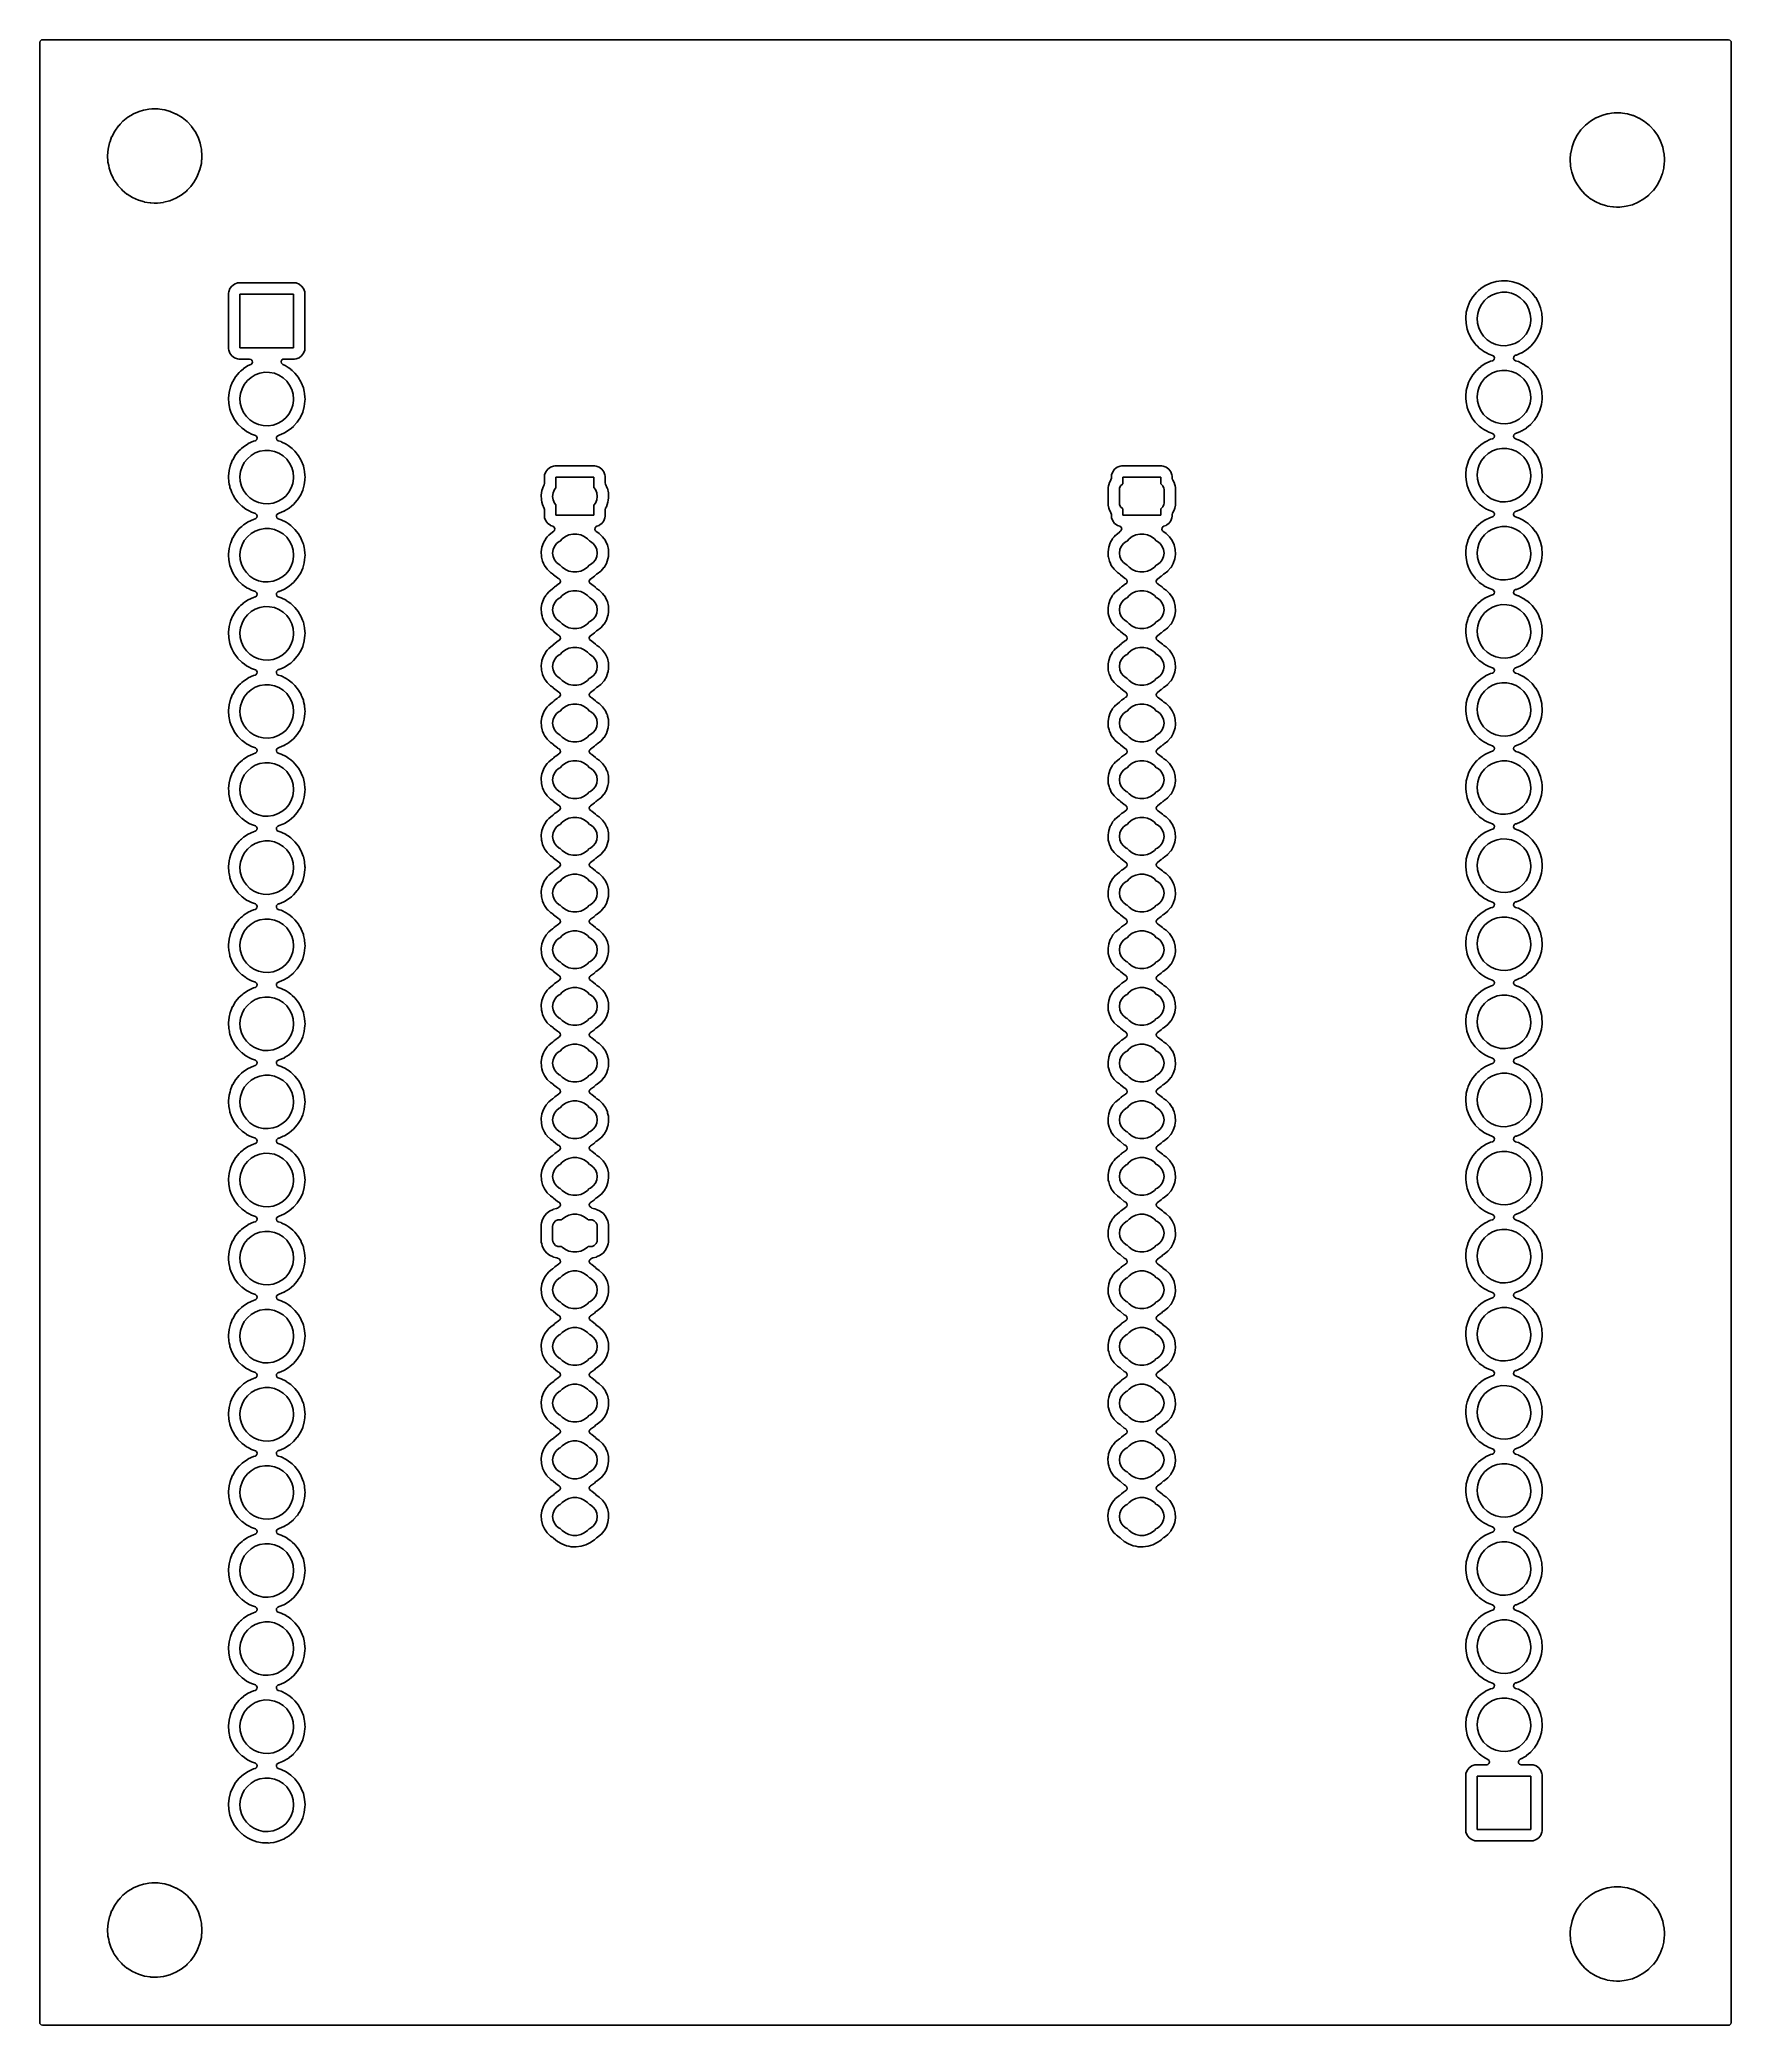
# Model space of a CAD drawing. Extents: x 3.96 to 6.94, y -5.1 to -1.59.
import ezdxf

# ---------------------------------------------------------------- set-up
doc = ezdxf.new("R2010")
doc.units = 0
doc.header["$MEASUREMENT"] = 0
doc.layers.add('BLACK', color=7, linetype='CONTINUOUS')

msp = doc.modelspace()

# ---------------------------------------------------------------- linework, layer by layer
at = {"layer": 'BLACK', "linetype": 'CONTINUOUS'}
for p, q in [((3.95703, -1.59978), (3.95782, -1.5971)), ((3.95703, -5.09313), (3.95703, -1.59978)), ((3.95782, -1.5971), (3.95993, -1.59527)), ((3.95993, -1.59527), (3.96199, -1.59482)), ((3.96199, -1.59482), (6.93604, -1.59482)), ((6.93604, -1.59482), (6.93873, -1.59561)), ((6.93873, -1.59561), (6.94056, -1.59772)), ((6.94056, -1.59772), (6.941, -1.59978)), ((6.941, -1.59978), (6.941, -5.09313)), ((4.09589, -1.74696), (4.08928, -1.75615)), ((4.09635, -1.74648), (4.09589, -1.74696)), ((4.09907, -1.74361), (4.09635, -1.74648)), ((4.10368, -1.73875), (4.09907, -1.74361)), ((4.11251, -1.73168), (4.10368, -1.73875)), ((4.11266, -1.73159), (4.11251, -1.73168)), ((4.11801, -1.72839), (4.11266, -1.73159)), ((4.11266, -1.73159), (4.11266, -1.73159)), ((4.12223, -1.72586), (4.11801, -1.72839)), ((4.12238, -1.7258), (4.12223, -1.72586)), ((4.13248, -1.72149), (4.12238, -1.7258)), ((4.12238, -1.7258), (4.12238, -1.7258)), ((4.13264, -1.72142), (4.13248, -1.72149)), ((4.14037, -1.71931), (4.13264, -1.72142)), ((4.14339, -1.71848), (4.14037, -1.71931)), ((4.14355, -1.71844), (4.14339, -1.71848)), ((4.14339, -1.71848), (4.14339, -1.71848)), ((4.14967, -1.71763), (4.14355, -1.71844)), ((4.15461, -1.71698), (4.14967, -1.71763)), ((4.15478, -1.71696), (4.15461, -1.71698)), ((4.15461, -1.71698), (4.15461, -1.71698)), ((4.15494, -1.71696), (4.15478, -1.71696)), ((4.16592, -1.71702), (4.15494, -1.71696)), ((4.15494, -1.71696), (4.15494, -1.71696)), ((4.16609, -1.71702), (4.16592, -1.71702)), ((4.16592, -1.71702), (4.16592, -1.71702)), ((4.16626, -1.71704), (4.16609, -1.71702)), ((4.16893, -1.71742), (4.16626, -1.71704)), ((4.16626, -1.71704), (4.16626, -1.71704)), ((4.1773, -1.71861), (4.16893, -1.71742)), ((4.17746, -1.71866), (4.1773, -1.71861)), ((4.18716, -1.72142), (4.17746, -1.71866)), ((4.17746, -1.71866), (4.17746, -1.71866)), ((4.18818, -1.72171), (4.18716, -1.72142)), ((4.18834, -1.72178), (4.18818, -1.72171)), ((4.19784, -1.72595), (4.18834, -1.72178)), ((4.19855, -1.72626), (4.19784, -1.72595)), ((4.2082, -1.73218), (4.19855, -1.72626)), ((4.21696, -1.73935), (4.2082, -1.73218)), ((4.22466, -1.74764), (4.21696, -1.73935)), ((4.22476, -1.74777), (4.22466, -1.74764)), ((4.23065, -1.75615), (4.22476, -1.74777)), ((6.68368, -1.74576), (6.67589, -1.75397)), ((6.69251, -1.73868), (6.68368, -1.74576)), ((6.69266, -1.7386), (6.69251, -1.73868)), ((6.69732, -1.73581), (6.69266, -1.7386)), ((6.69266, -1.7386), (6.69266, -1.7386)), ((6.70223, -1.73287), (6.69732, -1.73581)), ((6.70238, -1.7328), (6.70223, -1.73287)), ((6.71248, -1.7285), (6.70238, -1.7328)), ((6.70238, -1.7328), (6.70238, -1.7328)), ((6.71264, -1.72843), (6.71248, -1.7285)), ((6.72202, -1.72586), (6.71264, -1.72843)), ((6.72339, -1.72549), (6.72202, -1.72586)), ((6.72355, -1.72544), (6.72339, -1.72549)), ((6.72339, -1.72549), (6.72339, -1.72549)), ((6.72967, -1.72464), (6.72355, -1.72544)), ((6.73461, -1.72399), (6.72967, -1.72464)), ((6.73478, -1.72397), (6.73461, -1.72399)), ((6.73461, -1.72399), (6.73461, -1.72399)), ((6.73494, -1.72397), (6.73478, -1.72397)), ((6.74592, -1.72402), (6.73494, -1.72397)), ((6.73494, -1.72397), (6.73494, -1.72397)), ((6.74609, -1.72403), (6.74592, -1.72402)), ((6.74592, -1.72402), (6.74592, -1.72402)), ((6.74626, -1.72405), (6.74609, -1.72403)), ((6.74893, -1.72443), (6.74626, -1.72405)), ((6.74626, -1.72405), (6.74626, -1.72405)), ((6.7573, -1.72562), (6.74893, -1.72443)), ((6.75815, -1.72586), (6.7573, -1.72562)), ((6.76716, -1.72843), (6.75815, -1.72586)), ((6.76818, -1.72872), (6.76716, -1.72843)), ((6.76834, -1.72879), (6.76818, -1.72872)), ((6.77784, -1.73296), (6.76834, -1.72879)), ((6.77855, -1.73327), (6.77784, -1.73296)), ((6.7882, -1.73918), (6.77855, -1.73327)), ((6.79696, -1.74635), (6.7882, -1.73918)), ((6.79707, -1.74648), (6.79696, -1.74635)), ((6.79765, -1.7471), (6.79707, -1.74648)), ((6.79707, -1.74648), (6.79707, -1.74648)), ((6.80466, -1.75464), (6.79765, -1.7471)), ((4.0801, -1.77679), (4.07769, -1.78785)), ((4.08107, -1.77412), (4.0801, -1.77679)), ((4.08393, -1.76632), (4.08107, -1.77412)), ((4.08399, -1.76616), (4.08393, -1.76632)), ((4.08928, -1.75615), (4.08399, -1.76616)), ((4.23117, -1.7569), (4.23065, -1.75615)), ((4.23636, -1.76696), (4.23117, -1.7569)), ((4.24014, -1.77762), (4.23636, -1.76696)), ((4.24129, -1.78317), (4.24014, -1.77762)), ((4.24226, -1.78785), (4.24129, -1.78317)), ((6.6601, -1.78379), (6.65769, -1.79485)), ((6.66399, -1.77317), (6.6601, -1.78379)), ((6.66928, -1.76316), (6.66399, -1.77317)), ((6.67589, -1.75397), (6.66928, -1.76316)), ((6.80635, -1.75705), (6.80466, -1.75464)), ((6.81065, -1.76316), (6.80635, -1.75705)), ((6.81117, -1.76391), (6.81065, -1.76316)), ((6.81636, -1.77396), (6.81117, -1.76391)), ((6.82014, -1.78463), (6.81636, -1.77396)), ((6.82017, -1.7848), (6.82014, -1.78463)), ((6.82226, -1.79485), (6.82017, -1.7848)), ((4.07682, -1.79888), (4.0768, -1.79913)), ((4.0768, -1.79913), (4.07745, -1.81043)), ((4.07767, -1.78801), (4.07682, -1.79888)), ((4.07682, -1.79888), (4.07682, -1.79888)), ((4.07682, -1.79888), (4.07682, -1.79888)), ((4.07745, -1.81043), (4.07748, -1.81059)), ((4.07748, -1.81059), (4.07748, -1.81059)), ((4.07748, -1.81059), (4.07874, -1.817)), ((4.07769, -1.78785), (4.07767, -1.78801)), ((4.07874, -1.817), (4.07963, -1.82154)), ((4.07963, -1.82154), (4.07968, -1.82169)), ((4.07968, -1.82169), (4.07968, -1.82169)), ((4.07968, -1.82169), (4.08324, -1.83208)), ((4.23965, -1.82405), (4.24218, -1.81302)), ((4.24218, -1.81302), (4.24271, -1.80711)), ((4.24244, -1.78871), (4.24226, -1.78785)), ((4.24245, -1.78888), (4.24244, -1.78871)), ((4.24316, -1.7993), (4.24245, -1.78888)), ((4.24245, -1.78888), (4.24245, -1.78888)), ((4.24271, -1.80711), (4.2428, -1.80614)), ((4.2428, -1.80614), (4.24318, -1.80184)), ((4.24321, -1.8), (4.24316, -1.7993)), ((4.24318, -1.80184), (4.24319, -1.80174)), ((4.24318, -1.80184), (4.24318, -1.80184)), ((4.24319, -1.80174), (4.24321, -1.8)), ((6.65682, -1.80588), (6.6568, -1.80614)), ((6.6568, -1.80614), (6.65745, -1.81744)), ((6.65767, -1.79502), (6.65682, -1.80588)), ((6.65682, -1.80588), (6.65682, -1.80588)), ((6.65682, -1.80588), (6.65682, -1.80588)), ((6.65745, -1.81744), (6.65748, -1.8176)), ((6.65748, -1.8176), (6.65748, -1.8176)), ((6.65748, -1.8176), (6.65825, -1.82154)), ((6.65769, -1.79485), (6.65767, -1.79502)), ((6.65825, -1.82154), (6.65963, -1.82854)), ((6.81965, -1.83106), (6.8218, -1.82169)), ((6.8218, -1.82169), (6.82214, -1.82019)), ((6.82214, -1.82019), (6.82218, -1.82002)), ((6.82214, -1.82019), (6.82214, -1.82019)), ((6.82218, -1.82002), (6.82274, -1.81373)), ((6.82244, -1.79572), (6.82226, -1.79485)), ((6.82245, -1.79588), (6.82244, -1.79572)), ((6.82313, -1.80588), (6.82245, -1.79588)), ((6.82245, -1.79588), (6.82245, -1.79588)), ((6.82274, -1.81373), (6.82318, -1.80885)), ((6.82321, -1.80701), (6.82313, -1.80588)), ((6.82318, -1.80885), (6.82319, -1.80875)), ((6.82318, -1.80885), (6.82318, -1.80885)), ((6.82319, -1.80875), (6.82321, -1.80701)), ((4.08324, -1.83208), (4.0833, -1.83224)), ((4.0833, -1.83224), (4.08337, -1.83239)), ((4.08337, -1.83239), (4.08682, -1.83926)), ((4.08682, -1.83926), (4.08838, -1.84236)), ((4.08838, -1.84236), (4.09337, -1.84961)), ((4.09337, -1.84961), (4.09463, -1.85144)), ((4.09463, -1.85144), (4.09479, -1.85168)), ((4.09479, -1.85168), (4.09491, -1.85181)), ((4.09491, -1.85181), (4.09491, -1.85181)), ((4.09491, -1.85181), (4.10117, -1.85869)), ((4.21729, -1.86016), (4.22343, -1.85383)), ((4.22343, -1.85383), (4.22355, -1.85371)), ((4.22355, -1.85371), (4.22365, -1.85357)), ((4.22365, -1.85357), (4.22953, -1.84557)), ((4.22365, -1.85357), (4.22365, -1.85357)), ((4.22953, -1.84557), (4.23025, -1.84458)), ((4.23025, -1.84458), (4.23185, -1.84164)), ((4.23185, -1.84164), (4.23557, -1.83479)), ((4.23557, -1.83479), (4.23565, -1.83464)), ((4.23557, -1.83479), (4.23557, -1.83479)), ((4.23565, -1.83464), (4.23965, -1.82405)), ((6.65963, -1.82854), (6.65968, -1.8287)), ((6.65968, -1.8287), (6.65968, -1.8287)), ((6.65968, -1.8287), (6.66324, -1.83909)), ((6.66324, -1.83909), (6.6633, -1.83925)), ((6.6633, -1.83925), (6.66337, -1.8394)), ((6.66337, -1.8394), (6.66682, -1.84627)), ((6.66682, -1.84627), (6.66838, -1.84936)), ((6.66838, -1.84936), (6.67479, -1.85869)), ((6.80365, -1.86058), (6.81015, -1.85173)), ((6.81015, -1.85173), (6.81025, -1.85159)), ((6.81025, -1.85159), (6.81523, -1.84242)), ((6.81523, -1.84242), (6.81557, -1.84179)), ((6.81557, -1.84179), (6.81565, -1.84164)), ((6.81557, -1.84179), (6.81557, -1.84179)), ((6.81565, -1.84164), (6.81921, -1.83224)), ((6.81921, -1.83224), (6.81959, -1.83122)), ((6.81959, -1.83122), (6.81965, -1.83106)), ((6.81959, -1.83122), (6.81959, -1.83122)), ((4.10117, -1.85869), (4.10241, -1.86005)), ((4.10241, -1.86005), (4.10254, -1.86016)), ((4.10254, -1.86016), (4.10254, -1.86016)), ((4.10254, -1.86016), (4.11092, -1.86717)), ((4.11092, -1.86717), (4.11109, -1.86731)), ((4.11109, -1.86731), (4.12068, -1.87333)), ((4.12068, -1.87333), (4.131, -1.87799)), ((4.131, -1.87799), (4.13116, -1.87804)), ((4.13116, -1.87804), (4.14169, -1.88115)), ((4.14169, -1.88115), (4.14169, -1.88115)), ((4.14169, -1.88115), (4.14185, -1.8812)), ((4.14185, -1.8812), (4.14202, -1.88123)), ((4.14202, -1.88123), (4.14202, -1.88123)), ((4.14202, -1.88123), (4.1518, -1.88273)), ((4.1518, -1.88273), (4.15304, -1.88291)), ((4.15304, -1.88291), (4.1588, -1.883)), ((4.1588, -1.883), (4.16419, -1.88309)), ((4.16419, -1.88309), (4.16419, -1.88309)), ((4.16419, -1.88309), (4.16435, -1.88309)), ((4.16435, -1.88309), (4.16452, -1.88307)), ((4.16452, -1.88307), (4.17542, -1.88175)), ((4.16452, -1.88307), (4.16452, -1.88307)), ((4.17542, -1.88175), (4.17559, -1.88173)), ((4.17542, -1.88175), (4.17542, -1.88175)), ((4.17559, -1.88173), (4.18654, -1.87886)), ((4.18654, -1.87886), (4.197, -1.87453)), ((4.197, -1.87453), (4.20677, -1.86882)), ((4.20677, -1.86882), (4.21568, -1.86183)), ((4.21568, -1.86183), (4.21729, -1.86016)), ((6.67479, -1.85869), (6.68241, -1.86706)), ((6.68241, -1.86706), (6.68254, -1.86717)), ((6.68254, -1.86717), (6.68254, -1.86717)), ((6.68254, -1.86717), (6.68991, -1.87333)), ((6.68991, -1.87333), (6.69109, -1.87432)), ((6.69109, -1.87432), (6.70068, -1.88034)), ((6.70068, -1.88034), (6.711, -1.885)), ((6.711, -1.885), (6.71116, -1.88504)), ((6.71116, -1.88504), (6.72169, -1.88816)), ((6.72169, -1.88816), (6.72169, -1.88816)), ((6.72169, -1.88816), (6.72185, -1.88821)), ((6.72185, -1.88821), (6.72202, -1.88824)), ((6.72202, -1.88824), (6.72202, -1.88824)), ((6.72202, -1.88824), (6.7318, -1.88973)), ((6.7318, -1.88973), (6.73304, -1.88992)), ((6.73304, -1.88992), (6.7388, -1.89001)), ((6.7388, -1.89001), (6.74419, -1.8901)), ((6.74419, -1.8901), (6.74419, -1.8901)), ((6.74419, -1.8901), (6.74435, -1.8901)), ((6.74435, -1.8901), (6.74452, -1.89008)), ((6.74452, -1.89008), (6.75542, -1.88876)), ((6.74452, -1.89008), (6.74452, -1.89008)), ((6.75542, -1.88876), (6.75559, -1.88874)), ((6.75542, -1.88876), (6.75542, -1.88876)), ((6.75559, -1.88874), (6.76654, -1.88587)), ((6.76654, -1.88587), (6.777, -1.88154)), ((6.777, -1.88154), (6.78677, -1.87583)), ((6.78677, -1.87583), (6.79568, -1.86884)), ((6.79568, -1.86884), (6.7958, -1.86871)), ((6.7958, -1.86871), (6.80343, -1.86083)), ((6.80343, -1.86083), (6.80355, -1.86071)), ((6.80355, -1.86071), (6.80365, -1.86058)), ((6.80365, -1.86058), (6.80365, -1.86058)), ((4.29601, -2.0294), (4.29257, -2.03399)), ((4.3006, -2.02596), (4.29601, -2.0294)), ((4.30597, -2.02395), (4.3006, -2.02596)), ((4.30842, -2.02368), (4.30597, -2.02395)), ((4.4067, -2.02368), (4.30842, -2.02368)), ((4.40915, -2.02395), (4.4067, -2.02368)), ((4.41452, -2.02596), (4.40915, -2.02395)), ((4.4191, -2.0294), (4.41452, -2.02596)), ((4.42254, -2.03399), (4.4191, -2.0294)), ((6.50714, -2.02859), (6.49909, -2.03387)), ((6.5073, -2.02849), (6.50714, -2.02859)), ((6.51638, -2.0243), (6.5073, -2.02849)), ((6.52598, -2.0215), (6.51638, -2.0243)), ((6.53588, -2.02015), (6.52598, -2.0215)), ((6.53607, -2.02016), (6.53588, -2.02015)), ((6.54088, -2.02022), (6.53607, -2.02016)), ((6.53607, -2.02016), (6.53607, -2.02016)), ((6.54588, -2.02028), (6.54088, -2.02022)), ((6.54606, -2.02031), (6.54588, -2.02028)), ((6.55557, -2.02186), (6.54606, -2.02031)), ((6.54606, -2.02031), (6.54606, -2.02031)), ((6.55575, -2.02189), (6.55557, -2.02186)), ((6.56527, -2.02494), (6.55575, -2.02189)), ((6.56543, -2.02502), (6.56527, -2.02494)), ((6.57407, -2.02928), (6.56543, -2.02502)), ((6.56543, -2.02502), (6.56543, -2.02502)), ((6.57423, -2.02936), (6.57407, -2.02928)), ((6.57407, -2.02928), (6.57407, -2.02928)), ((6.57439, -2.02947), (6.57423, -2.02936)), ((6.5747, -2.02968), (6.57439, -2.02947)), ((6.57439, -2.02947), (6.57439, -2.02947)), ((6.58245, -2.03506), (6.5747, -2.02968)), ((4.29056, -2.03936), (4.2903, -2.04181)), ((4.2903, -2.04181), (4.2903, -2.14008)), ((4.29257, -2.03399), (4.29056, -2.03936)), ((4.31031, -2.13819), (4.31031, -2.0437)), ((4.31031, -2.0437), (4.4048, -2.0437)), ((4.4048, -2.0437), (4.4048, -2.13819)), ((4.42456, -2.03936), (4.42254, -2.03399)), ((4.42482, -2.04181), (4.42456, -2.03936)), ((4.42482, -2.14008), (4.42482, -2.04181)), ((6.47603, -2.06608), (6.47357, -2.07577)), ((6.4799, -2.05686), (6.47603, -2.06608)), ((6.48509, -2.04831), (6.4799, -2.05686)), ((6.49148, -2.04062), (6.48509, -2.04831)), ((6.49322, -2.03907), (6.49148, -2.04062)), ((6.49521, -2.0373), (6.49322, -2.03907)), ((6.49894, -2.03397), (6.49521, -2.0373)), ((6.49635, -2.0694), (6.50038, -2.06175)), ((6.49909, -2.03387), (6.49894, -2.03397)), ((6.49909, -2.03387), (6.49909, -2.03387)), ((6.50038, -2.06175), (6.50573, -2.05496)), ((6.50573, -2.05496), (6.51223, -2.04926)), ((6.51223, -2.04926), (6.51966, -2.04484)), ((6.51966, -2.04484), (6.52777, -2.04185)), ((6.52777, -2.04185), (6.53629, -2.04038)), ((6.53629, -2.04038), (6.54494, -2.0405)), ((6.54494, -2.0405), (6.55342, -2.04218)), ((6.55342, -2.04218), (6.56145, -2.04539)), ((6.56145, -2.04539), (6.56876, -2.05)), ((6.56876, -2.05), (6.57511, -2.05587)), ((6.57511, -2.05587), (6.58028, -2.0628)), ((6.58028, -2.0628), (6.58411, -2.07055)), ((6.58973, -2.04191), (6.58245, -2.03506)), ((6.59592, -2.04976), (6.58973, -2.04191)), ((6.59601, -2.04992), (6.59592, -2.04976)), ((6.60007, -2.05703), (6.59601, -2.04992)), ((6.59601, -2.04992), (6.59601, -2.04992)), ((6.60088, -2.05844), (6.60007, -2.05703)), ((6.60451, -2.06776), (6.60088, -2.05844)), ((6.47357, -2.07577), (6.47257, -2.08571)), ((6.47257, -2.08571), (6.47305, -2.0957)), ((6.47305, -2.0957), (6.475, -2.10551)), ((6.49277, -2.08624), (6.49379, -2.07766)), ((6.49334, -2.09487), (6.49277, -2.08624)), ((6.49547, -2.10325), (6.49334, -2.09487)), ((6.49379, -2.07766), (6.49635, -2.0694)), ((6.58594, -2.09851), (6.58316, -2.1067)), ((6.58411, -2.07055), (6.58645, -2.07887)), ((6.58718, -2.08995), (6.58594, -2.09851)), ((6.58645, -2.07887), (6.58724, -2.08748)), ((6.58724, -2.08748), (6.58718, -2.08995)), ((6.60338, -2.11055), (6.6061, -2.10093)), ((6.60671, -2.07751), (6.60451, -2.06776)), ((6.6061, -2.10093), (6.60736, -2.09101)), ((6.60745, -2.08748), (6.60671, -2.07751)), ((6.60736, -2.09101), (6.60745, -2.08748)), ((6.475, -2.10551), (6.47506, -2.10568)), ((6.47506, -2.10568), (6.47506, -2.10568)), ((6.47506, -2.10568), (6.47681, -2.11055)), ((6.47681, -2.11055), (6.47838, -2.11492)), ((6.47838, -2.11492), (6.48311, -2.12372)), ((6.48311, -2.12372), (6.48322, -2.12387)), ((6.48322, -2.12387), (6.48322, -2.12387)), ((6.48322, -2.12387), (6.48898, -2.13159)), ((6.48898, -2.13159), (6.48898, -2.13159)), ((6.48898, -2.13159), (6.48909, -2.13173)), ((6.48909, -2.13173), (6.48922, -2.13186)), ((6.48922, -2.13186), (6.48922, -2.13186)), ((6.48922, -2.13186), (6.4931, -2.13571)), ((6.4931, -2.13571), (6.49619, -2.13877)), ((6.49909, -2.1111), (6.49547, -2.10325)), ((6.50408, -2.11816), (6.49909, -2.1111)), ((6.51027, -2.1242), (6.50408, -2.11816)), ((6.51746, -2.129), (6.51027, -2.1242)), ((6.5254, -2.13241), (6.51746, -2.129)), ((6.53383, -2.13432), (6.5254, -2.13241)), ((6.54247, -2.13466), (6.53383, -2.13432)), ((6.55103, -2.13342), (6.54247, -2.13466)), ((6.55922, -2.13064), (6.55103, -2.13342)), ((6.56676, -2.12642), (6.55922, -2.13064)), ((6.57341, -2.12089), (6.56676, -2.12642)), ((6.57894, -2.11424), (6.57341, -2.12089)), ((6.58316, -2.1067), (6.57894, -2.11424)), ((6.57979, -2.14193), (6.58714, -2.13571)), ((6.58714, -2.13571), (6.58728, -2.13559)), ((6.58714, -2.13571), (6.58714, -2.13571)), ((6.58728, -2.13559), (6.59387, -2.12807)), ((6.59387, -2.12807), (6.59928, -2.11967)), ((6.59928, -2.11967), (6.60338, -2.11055)), ((4.2903, -2.14008), (4.29056, -2.14253)), ((4.29056, -2.14253), (4.29257, -2.1479)), ((4.29257, -2.1479), (4.29601, -2.15249)), ((4.29601, -2.15249), (4.3006, -2.15593)), ((4.3006, -2.15593), (4.30597, -2.15794)), ((4.30597, -2.15794), (4.30842, -2.15821)), ((4.30842, -2.15821), (4.32727, -2.15821)), ((4.4048, -2.13819), (4.31031, -2.13819)), ((4.3247, -2.16985), (4.31665, -2.17513)), ((4.32486, -2.16974), (4.3247, -2.16985)), ((4.32935, -2.16767), (4.32486, -2.16974)), ((4.32727, -2.15821), (4.32995, -2.159)), ((4.33102, -2.16642), (4.32935, -2.16767)), ((4.32995, -2.159), (4.33178, -2.16111)), ((4.33218, -2.16388), (4.33102, -2.16642)), ((4.33178, -2.16111), (4.33218, -2.16388)), ((4.38294, -2.16302), (4.38381, -2.16036)), ((4.38365, -2.16573), (4.38294, -2.16302)), ((4.3857, -2.16762), (4.38365, -2.16573)), ((4.38381, -2.16036), (4.38597, -2.1586)), ((4.39002, -2.16974), (4.3857, -2.16762)), ((4.38597, -2.1586), (4.3879, -2.15821)), ((4.3879, -2.15821), (4.4067, -2.15821)), ((4.39179, -2.17062), (4.39002, -2.16974)), ((4.39194, -2.17073), (4.39179, -2.17062)), ((4.3952, -2.17298), (4.39194, -2.17073)), ((4.39194, -2.17073), (4.39194, -2.17073)), ((4.4067, -2.15821), (4.40915, -2.15794)), ((4.40915, -2.15794), (4.41452, -2.15593)), ((4.41452, -2.15593), (4.4191, -2.15249)), ((4.4191, -2.15249), (4.42254, -2.1479)), ((4.42254, -2.1479), (4.42456, -2.14253)), ((4.42456, -2.14253), (4.42482, -2.14008)), ((6.49894, -2.17176), (6.49521, -2.17509)), ((6.49619, -2.13877), (6.49634, -2.13888)), ((6.49634, -2.13888), (6.49634, -2.13888)), ((6.49634, -2.13888), (6.50172, -2.14282)), ((6.49909, -2.17166), (6.49894, -2.17176)), ((6.50714, -2.16638), (6.49909, -2.17166)), ((6.49909, -2.17166), (6.49909, -2.17166)), ((6.50172, -2.14282), (6.50426, -2.14468)), ((6.50426, -2.14468), (6.50442, -2.14477)), ((6.50442, -2.14477), (6.50442, -2.14477)), ((6.50442, -2.14477), (6.50907, -2.14721)), ((6.5073, -2.16628), (6.50714, -2.16638)), ((6.51638, -2.16209), (6.5073, -2.16628)), ((6.50907, -2.14721), (6.5131, -2.14934)), ((6.5131, -2.14934), (6.51987, -2.1517)), ((6.51963, -2.16115), (6.51638, -2.16209)), ((6.52071, -2.16069), (6.51963, -2.16115)), ((6.51987, -2.1517), (6.52215, -2.15333)), ((6.52264, -2.15867), (6.52071, -2.16069)), ((6.52215, -2.15333), (6.52318, -2.15593)), ((6.52318, -2.15593), (6.52264, -2.15867)), ((6.5569, -2.15701), (6.55736, -2.15425)), ((6.558, -2.15958), (6.5569, -2.15701)), ((6.55736, -2.15425), (6.55924, -2.15219)), ((6.56031, -2.16115), (6.558, -2.15958)), ((6.55924, -2.15219), (6.56056, -2.15163)), ((6.56527, -2.16273), (6.56031, -2.16115)), ((6.56056, -2.15163), (6.56063, -2.15161)), ((6.56063, -2.15161), (6.56196, -2.15126)), ((6.56196, -2.15126), (6.56663, -2.14925)), ((6.56543, -2.16282), (6.56527, -2.16273)), ((6.57407, -2.16708), (6.56543, -2.16282)), ((6.56543, -2.16282), (6.56543, -2.16282)), ((6.56663, -2.14925), (6.57098, -2.14738)), ((6.57098, -2.14738), (6.57115, -2.14731)), ((6.57098, -2.14738), (6.57098, -2.14738)), ((6.57115, -2.14731), (6.5713, -2.14721)), ((6.5713, -2.14721), (6.57949, -2.14215)), ((6.5713, -2.14721), (6.5713, -2.14721)), ((6.57423, -2.16716), (6.57407, -2.16708)), ((6.57407, -2.16708), (6.57407, -2.16708)), ((6.57439, -2.16726), (6.57423, -2.16716)), ((6.57923, -2.17062), (6.57439, -2.16726)), ((6.57439, -2.16726), (6.57439, -2.16726)), ((6.58245, -2.17286), (6.57923, -2.17062)), ((6.57949, -2.14215), (6.57965, -2.14205)), ((6.57949, -2.14215), (6.57949, -2.14215)), ((6.57965, -2.14205), (6.57979, -2.14193)), ((4.29426, -2.20573), (4.29359, -2.20734)), ((4.29739, -2.19829), (4.29426, -2.20573)), ((4.29746, -2.19812), (4.29739, -2.19829)), ((4.29739, -2.19829), (4.29739, -2.19829)), ((4.30265, -2.18957), (4.29746, -2.19812)), ((4.30904, -2.18188), (4.30265, -2.18957)), ((4.31132, -2.17985), (4.30904, -2.18188)), ((4.31306, -2.1783), (4.31132, -2.17985)), ((4.3165, -2.17523), (4.31306, -2.1783)), ((4.31391, -2.21066), (4.31794, -2.20301)), ((4.31665, -2.17513), (4.3165, -2.17523)), ((4.31665, -2.17513), (4.31665, -2.17513)), ((4.31794, -2.20301), (4.32329, -2.19622)), ((4.32329, -2.19622), (4.32979, -2.19052)), ((4.32979, -2.19052), (4.33722, -2.1861)), ((4.33722, -2.1861), (4.34533, -2.18311)), ((4.34533, -2.18311), (4.35385, -2.18164)), ((4.35385, -2.18164), (4.3625, -2.18175)), ((4.3625, -2.18175), (4.37098, -2.18344)), ((4.37098, -2.18344), (4.37901, -2.18665)), ((4.37901, -2.18665), (4.38632, -2.19126)), ((4.38632, -2.19126), (4.39267, -2.19713)), ((4.39267, -2.19713), (4.39784, -2.20406)), ((4.40001, -2.17632), (4.3952, -2.17298)), ((4.39784, -2.20406), (4.40167, -2.21181)), ((4.40014, -2.17645), (4.40001, -2.17632)), ((4.40239, -2.17856), (4.40014, -2.17645)), ((4.40014, -2.17645), (4.40014, -2.17645)), ((4.40729, -2.18317), (4.40239, -2.17856)), ((4.41348, -2.19102), (4.40729, -2.18317)), ((4.41357, -2.19118), (4.41348, -2.19102)), ((4.41763, -2.19829), (4.41357, -2.19118)), ((4.41357, -2.19118), (4.41357, -2.19118)), ((4.41844, -2.1997), (4.41763, -2.19829)), ((4.42206, -2.20902), (4.41844, -2.1997)), ((6.47603, -2.20387), (6.47357, -2.21356)), ((6.47771, -2.19987), (6.47603, -2.20387)), ((6.47983, -2.19482), (6.47771, -2.19987)), ((6.4799, -2.19465), (6.47983, -2.19482)), ((6.47983, -2.19482), (6.47983, -2.19482)), ((6.48509, -2.18611), (6.4799, -2.19465)), ((6.49148, -2.17842), (6.48509, -2.18611)), ((6.49369, -2.17645), (6.49148, -2.17842)), ((6.49521, -2.17509), (6.49369, -2.17645)), ((6.49635, -2.2072), (6.50038, -2.19954)), ((6.50038, -2.19954), (6.50573, -2.19275)), ((6.50573, -2.19275), (6.51223, -2.18705)), ((6.51223, -2.18705), (6.51966, -2.18263)), ((6.51966, -2.18263), (6.52777, -2.17964)), ((6.52777, -2.17964), (6.53629, -2.17818)), ((6.53629, -2.17818), (6.54494, -2.17829)), ((6.54494, -2.17829), (6.55342, -2.17998)), ((6.55342, -2.17998), (6.56145, -2.18318)), ((6.56145, -2.18318), (6.56876, -2.18779)), ((6.56876, -2.18779), (6.57511, -2.19366)), ((6.57511, -2.19366), (6.58028, -2.20059)), ((6.58028, -2.20059), (6.58411, -2.20834)), ((6.58973, -2.17971), (6.58245, -2.17286)), ((6.59592, -2.18756), (6.58973, -2.17971)), ((6.59601, -2.18772), (6.59592, -2.18756)), ((6.60007, -2.19482), (6.59601, -2.18772)), ((6.59601, -2.18772), (6.59601, -2.18772)), ((6.60088, -2.19624), (6.60007, -2.19482)), ((6.60451, -2.20555), (6.60088, -2.19624)), ((6.60671, -2.21531), (6.60451, -2.20555)), ((4.29113, -2.21703), (4.29013, -2.22697)), ((4.29013, -2.22697), (4.29061, -2.23696)), ((4.29061, -2.23696), (4.29256, -2.24677)), ((4.29359, -2.20734), (4.29113, -2.21703)), ((4.31033, -2.2275), (4.31135, -2.21892)), ((4.3109, -2.23613), (4.31033, -2.2275)), ((4.31302, -2.24451), (4.3109, -2.23613)), ((4.31135, -2.21892), (4.31391, -2.21066)), ((4.4035, -2.23977), (4.40072, -2.24796)), ((4.40167, -2.21181), (4.40401, -2.22013)), ((4.40474, -2.23121), (4.4035, -2.23977)), ((4.40401, -2.22013), (4.4048, -2.22874)), ((4.4048, -2.22874), (4.40474, -2.23121)), ((4.4221, -2.2092), (4.42206, -2.20902)), ((4.42349, -2.21531), (4.4221, -2.2092)), ((4.42427, -2.21877), (4.42349, -2.21531)), ((4.42366, -2.24219), (4.42492, -2.23227)), ((4.42428, -2.21895), (4.42427, -2.21877)), ((4.42476, -2.2254), (4.42428, -2.21895)), ((4.42428, -2.21895), (4.42428, -2.21895)), ((4.42501, -2.22874), (4.42476, -2.2254)), ((4.42492, -2.23227), (4.42501, -2.22874)), ((6.47357, -2.21356), (6.47257, -2.22351)), ((6.47257, -2.22351), (6.47258, -2.22369)), ((6.47258, -2.22369), (6.47258, -2.22369)), ((6.47258, -2.22369), (6.47274, -2.22697)), ((6.47274, -2.22697), (6.47305, -2.2335)), ((6.47305, -2.2335), (6.475, -2.2433)), ((6.49277, -2.22404), (6.49379, -2.21545)), ((6.49334, -2.23267), (6.49277, -2.22404)), ((6.49547, -2.24105), (6.49334, -2.23267)), ((6.49379, -2.21545), (6.49635, -2.2072)), ((6.49909, -2.2489), (6.49547, -2.24105)), ((6.58594, -2.2363), (6.58316, -2.24449)), ((6.58411, -2.20834), (6.58645, -2.21667)), ((6.58718, -2.22775), (6.58594, -2.2363)), ((6.58645, -2.21667), (6.58724, -2.22528)), ((6.58724, -2.22528), (6.58718, -2.22775)), ((6.60338, -2.24835), (6.6061, -2.23872)), ((6.6061, -2.23872), (6.60736, -2.22881)), ((6.60673, -2.21549), (6.60671, -2.21531)), ((6.60684, -2.21703), (6.60673, -2.21549)), ((6.60673, -2.21549), (6.60673, -2.21549)), ((6.60745, -2.22528), (6.60684, -2.21703)), ((6.60736, -2.22881), (6.60745, -2.22528)), ((4.29256, -2.24677), (4.29262, -2.24694)), ((4.29262, -2.24694), (4.29262, -2.24694)), ((4.29262, -2.24694), (4.29437, -2.25181)), ((4.29437, -2.25181), (4.29594, -2.25618)), ((4.29594, -2.25618), (4.30067, -2.26498)), ((4.30067, -2.26498), (4.30078, -2.26513)), ((4.30078, -2.26513), (4.30078, -2.26513)), ((4.30078, -2.26513), (4.30654, -2.27285)), ((4.30654, -2.27285), (4.30654, -2.27285)), ((4.30654, -2.27285), (4.30665, -2.27299)), ((4.30665, -2.27299), (4.30678, -2.27312)), ((4.30678, -2.27312), (4.30678, -2.27312)), ((4.30678, -2.27312), (4.31362, -2.2799)), ((4.31664, -2.25236), (4.31302, -2.24451)), ((4.32163, -2.25942), (4.31664, -2.25236)), ((4.32783, -2.26546), (4.32163, -2.25942)), ((4.33502, -2.27026), (4.32783, -2.26546)), ((4.34296, -2.27367), (4.33502, -2.27026)), ((4.35139, -2.27558), (4.34296, -2.27367)), ((4.36003, -2.27592), (4.35139, -2.27558)), ((4.36859, -2.27468), (4.36003, -2.27592)), ((4.37677, -2.2719), (4.36859, -2.27468)), ((4.38432, -2.26768), (4.37677, -2.2719)), ((4.39097, -2.26215), (4.38432, -2.26768)), ((4.39649, -2.2555), (4.39097, -2.26215)), ((4.40072, -2.24796), (4.39649, -2.2555)), ((4.40108, -2.28003), (4.4047, -2.27697)), ((4.4047, -2.27697), (4.40484, -2.27685)), ((4.4047, -2.27697), (4.4047, -2.27697)), ((4.40484, -2.27685), (4.41143, -2.26933)), ((4.41143, -2.26933), (4.41366, -2.26587)), ((4.41366, -2.26587), (4.41636, -2.26167)), ((4.41636, -2.26167), (4.41684, -2.26093)), ((4.41684, -2.26093), (4.42094, -2.25181)), ((4.42094, -2.25181), (4.42366, -2.24219)), ((6.475, -2.2433), (6.47506, -2.24347)), ((6.47506, -2.24347), (6.47506, -2.24347)), ((6.47506, -2.24347), (6.47681, -2.24835)), ((6.47681, -2.24835), (6.47838, -2.25271)), ((6.47838, -2.25271), (6.48311, -2.26152)), ((6.48311, -2.26152), (6.48322, -2.26167)), ((6.48322, -2.26167), (6.48322, -2.26167)), ((6.48322, -2.26167), (6.48898, -2.26938)), ((6.48898, -2.26938), (6.48898, -2.26938)), ((6.48898, -2.26938), (6.48909, -2.26953)), ((6.48909, -2.26953), (6.48922, -2.26966)), ((6.48922, -2.26966), (6.48922, -2.26966)), ((6.48922, -2.26966), (6.4931, -2.27351)), ((6.4931, -2.27351), (6.49619, -2.27657)), ((6.49619, -2.27657), (6.49634, -2.27668)), ((6.49634, -2.27668), (6.49634, -2.27668)), ((6.49634, -2.27668), (6.5008, -2.27994)), ((6.50408, -2.25596), (6.49909, -2.2489)), ((6.51027, -2.26199), (6.50408, -2.25596)), ((6.51746, -2.26679), (6.51027, -2.26199)), ((6.5254, -2.27021), (6.51746, -2.26679)), ((6.53383, -2.27212), (6.5254, -2.27021)), ((6.54247, -2.27245), (6.53383, -2.27212)), ((6.55103, -2.27121), (6.54247, -2.27245)), ((6.55922, -2.26844), (6.55103, -2.27121)), ((6.56676, -2.26421), (6.55922, -2.26844)), ((6.57341, -2.25868), (6.56676, -2.26421)), ((6.57894, -2.25203), (6.57341, -2.25868)), ((6.58316, -2.24449), (6.57894, -2.25203)), ((6.57965, -2.27985), (6.58352, -2.27657)), ((6.58352, -2.27657), (6.58714, -2.27351)), ((6.58714, -2.27351), (6.58728, -2.27339)), ((6.58714, -2.27351), (6.58714, -2.27351)), ((6.58728, -2.27339), (6.59387, -2.26587)), ((6.59387, -2.26587), (6.59435, -2.26513)), ((6.59435, -2.26513), (6.59918, -2.25762)), ((6.59918, -2.25762), (6.59928, -2.25746)), ((6.59928, -2.25746), (6.60338, -2.24835)), ((4.31362, -2.2799), (4.31375, -2.28003)), ((4.31375, -2.28003), (4.3139, -2.28014)), ((4.3139, -2.28014), (4.3139, -2.28014)), ((4.3139, -2.28014), (4.31806, -2.28319)), ((4.3247, -2.30764), (4.31665, -2.31292)), ((4.31806, -2.28319), (4.32181, -2.28594)), ((4.32181, -2.28594), (4.32198, -2.28603)), ((4.32198, -2.28603), (4.32198, -2.28603)), ((4.32198, -2.28603), (4.32663, -2.28847)), ((4.32486, -2.30754), (4.3247, -2.30764)), ((4.33394, -2.30335), (4.32486, -2.30754)), ((4.32663, -2.28847), (4.33066, -2.2906)), ((4.33066, -2.2906), (4.33743, -2.29296)), ((4.33718, -2.30241), (4.33394, -2.30335)), ((4.33827, -2.30195), (4.33718, -2.30241)), ((4.33743, -2.29296), (4.3397, -2.29459)), ((4.3402, -2.29993), (4.33827, -2.30195)), ((4.3397, -2.29459), (4.34074, -2.29719)), ((4.34074, -2.29719), (4.3402, -2.29993)), ((4.37446, -2.29827), (4.37492, -2.29551)), ((4.37556, -2.30084), (4.37446, -2.29827)), ((4.37492, -2.29551), (4.3768, -2.29345)), ((4.37787, -2.30241), (4.37556, -2.30084)), ((4.3768, -2.29345), (4.37812, -2.29289)), ((4.38283, -2.30399), (4.37787, -2.30241)), ((4.37812, -2.29289), (4.37888, -2.29269)), ((4.37888, -2.29269), (4.37952, -2.29252)), ((4.37952, -2.29252), (4.38747, -2.2891)), ((4.38299, -2.30408), (4.38283, -2.30399)), ((4.39163, -2.30834), (4.38299, -2.30408)), ((4.38299, -2.30408), (4.38299, -2.30408)), ((4.38747, -2.2891), (4.38854, -2.28864)), ((4.38854, -2.28864), (4.38871, -2.28857)), ((4.38854, -2.28864), (4.38854, -2.28864)), ((4.38871, -2.28857), (4.38886, -2.28847)), ((4.38886, -2.28847), (4.39705, -2.28341)), ((4.38886, -2.28847), (4.38886, -2.28847)), ((4.39179, -2.30842), (4.39163, -2.30834)), ((4.39163, -2.30834), (4.39163, -2.30834)), ((4.39194, -2.30852), (4.39179, -2.30842)), ((4.3952, -2.31078), (4.39194, -2.30852)), ((4.39194, -2.30852), (4.39194, -2.30852)), ((4.40001, -2.31412), (4.3952, -2.31078)), ((4.39705, -2.28341), (4.39721, -2.28331)), ((4.39705, -2.28341), (4.39705, -2.28341)), ((4.39721, -2.28331), (4.40108, -2.28003)), ((6.49894, -2.30956), (6.49521, -2.31289)), ((6.49909, -2.30946), (6.49894, -2.30956)), ((6.50714, -2.30418), (6.49909, -2.30946)), ((6.49909, -2.30946), (6.49909, -2.30946)), ((6.5008, -2.27994), (6.50426, -2.28248)), ((6.50426, -2.28248), (6.50442, -2.28256)), ((6.50442, -2.28256), (6.50442, -2.28256)), ((6.50442, -2.28256), (6.50907, -2.28501)), ((6.5073, -2.30408), (6.50714, -2.30418)), ((6.51638, -2.29989), (6.5073, -2.30408)), ((6.50907, -2.28501), (6.5131, -2.28713)), ((6.5131, -2.28713), (6.51987, -2.2895)), ((6.51963, -2.29894), (6.51638, -2.29989)), ((6.52071, -2.29848), (6.51963, -2.29894)), ((6.51987, -2.2895), (6.52215, -2.29113)), ((6.52264, -2.29647), (6.52071, -2.29848)), ((6.52215, -2.29113), (6.52318, -2.29372)), ((6.52318, -2.29372), (6.52264, -2.29647)), ((6.5569, -2.29481), (6.55736, -2.29205)), ((6.558, -2.29738), (6.5569, -2.29481)), ((6.55736, -2.29205), (6.55924, -2.28998)), ((6.56031, -2.29894), (6.558, -2.29738)), ((6.55924, -2.28998), (6.56056, -2.28942)), ((6.56527, -2.30053), (6.56031, -2.29894)), ((6.56056, -2.28942), (6.56063, -2.2894)), ((6.56063, -2.2894), (6.56196, -2.28905)), ((6.56196, -2.28905), (6.569, -2.28603)), ((6.56543, -2.30061), (6.56527, -2.30053)), ((6.57407, -2.30487), (6.56543, -2.30061)), ((6.56543, -2.30061), (6.56543, -2.30061)), ((6.569, -2.28603), (6.57098, -2.28518)), ((6.57098, -2.28518), (6.57115, -2.28511)), ((6.57098, -2.28518), (6.57098, -2.28518)), ((6.57115, -2.28511), (6.5713, -2.28501)), ((6.5713, -2.28501), (6.57949, -2.27994)), ((6.5713, -2.28501), (6.5713, -2.28501)), ((6.57423, -2.30495), (6.57407, -2.30487)), ((6.57407, -2.30487), (6.57407, -2.30487)), ((6.57439, -2.30506), (6.57423, -2.30495)), ((6.57923, -2.30842), (6.57439, -2.30506)), ((6.57439, -2.30506), (6.57439, -2.30506)), ((6.58245, -2.31065), (6.57923, -2.30842)), ((6.57949, -2.27994), (6.57965, -2.27985)), ((6.57949, -2.27994), (6.57949, -2.27994)), ((6.58973, -2.3175), (6.58245, -2.31065)), ((4.29355, -2.34531), (4.29305, -2.34728)), ((4.29359, -2.34513), (4.29355, -2.34531)), ((4.29355, -2.34531), (4.29355, -2.34531)), ((4.29426, -2.34353), (4.29359, -2.34513)), ((4.29739, -2.33608), (4.29426, -2.34353)), ((4.29746, -2.33591), (4.29739, -2.33608)), ((4.29739, -2.33608), (4.29739, -2.33608)), ((4.30265, -2.32737), (4.29746, -2.33591)), ((4.30904, -2.31968), (4.30265, -2.32737)), ((4.31132, -2.31765), (4.30904, -2.31968)), ((4.31306, -2.31609), (4.31132, -2.31765)), ((4.3165, -2.31302), (4.31306, -2.31609)), ((4.31391, -2.34846), (4.31794, -2.3408)), ((4.31665, -2.31292), (4.3165, -2.31302)), ((4.31665, -2.31292), (4.31665, -2.31292)), ((4.31794, -2.3408), (4.32329, -2.33401)), ((4.32329, -2.33401), (4.32979, -2.32831)), ((4.32979, -2.32831), (4.33722, -2.32389)), ((4.33722, -2.32389), (4.34533, -2.3209)), ((4.34533, -2.3209), (4.35385, -2.31944)), ((4.35385, -2.31944), (4.3625, -2.31955)), ((4.3625, -2.31955), (4.37098, -2.32124)), ((4.37098, -2.32124), (4.37901, -2.32444)), ((4.37901, -2.32444), (4.38632, -2.32905)), ((4.38632, -2.32905), (4.39267, -2.33492)), ((4.39267, -2.33492), (4.39784, -2.34185)), ((4.39784, -2.34185), (4.40167, -2.3496)), ((4.40014, -2.31424), (4.40001, -2.31412)), ((4.40239, -2.31636), (4.40014, -2.31424)), ((4.40014, -2.31424), (4.40014, -2.31424)), ((4.40729, -2.32097), (4.40239, -2.31636)), ((4.41348, -2.32882), (4.40729, -2.32097)), ((4.41357, -2.32898), (4.41348, -2.32882)), ((4.41763, -2.33608), (4.41357, -2.32898)), ((4.41357, -2.32898), (4.41357, -2.32898)), ((4.41844, -2.3375), (4.41763, -2.33608)), ((4.42206, -2.34681), (4.41844, -2.3375)), ((4.42215, -2.34718), (4.42206, -2.34681)), ((4.42349, -2.3531), (4.42215, -2.34718)), ((4.86318, -2.34718), (4.85781, -2.34919)), ((4.86562, -2.34691), (4.86318, -2.34718)), ((4.93634, -2.34691), (4.86562, -2.34691)), ((4.93879, -2.34718), (4.93634, -2.34691)), ((4.94416, -2.34919), (4.93879, -2.34718)), ((5.86318, -2.34718), (5.85781, -2.34919)), ((5.86562, -2.34691), (5.86318, -2.34718)), ((5.93634, -2.34691), (5.86562, -2.34691)), ((5.93879, -2.34718), (5.93634, -2.34691)), ((5.94416, -2.34919), (5.93879, -2.34718)), ((6.47603, -2.34167), (6.47357, -2.35136)), ((6.47771, -2.33767), (6.47603, -2.34167)), ((6.47983, -2.33262), (6.47771, -2.33767)), ((6.4799, -2.33245), (6.47983, -2.33262)), ((6.47983, -2.33262), (6.47983, -2.33262)), ((6.48509, -2.3239), (6.4799, -2.33245)), ((6.49148, -2.31621), (6.48509, -2.3239)), ((6.49369, -2.31424), (6.49148, -2.31621)), ((6.49521, -2.31289), (6.49369, -2.31424)), ((6.49379, -2.35325), (6.49635, -2.34499)), ((6.49635, -2.34499), (6.50038, -2.33734)), ((6.50038, -2.33734), (6.50573, -2.33055)), ((6.50573, -2.33055), (6.51223, -2.32485)), ((6.51223, -2.32485), (6.51966, -2.32043)), ((6.51966, -2.32043), (6.52777, -2.31744)), ((6.52777, -2.31744), (6.53629, -2.31597)), ((6.53629, -2.31597), (6.54494, -2.31609)), ((6.54494, -2.31609), (6.55342, -2.31777)), ((6.55342, -2.31777), (6.56145, -2.32098)), ((6.56145, -2.32098), (6.56876, -2.32559)), ((6.56876, -2.32559), (6.57511, -2.33146)), ((6.57511, -2.33146), (6.58028, -2.33839)), ((6.58028, -2.33839), (6.58411, -2.34614)), ((6.58411, -2.34614), (6.58645, -2.35446)), ((6.59592, -2.32535), (6.58973, -2.3175)), ((6.59601, -2.32551), (6.59592, -2.32535)), ((6.60007, -2.33262), (6.59601, -2.32551)), ((6.59601, -2.32551), (6.59601, -2.32551)), ((6.60088, -2.33403), (6.60007, -2.33262)), ((6.60451, -2.34335), (6.60088, -2.33403)), ((6.60455, -2.34353), (6.60451, -2.34335)), ((6.6066, -2.35263), (6.60455, -2.34353)), ((4.29113, -2.35482), (4.29013, -2.36477)), ((4.29013, -2.36477), (4.29014, -2.36495)), ((4.29014, -2.36495), (4.29014, -2.36495)), ((4.29014, -2.36495), (4.29021, -2.36641)), ((4.29021, -2.36641), (4.29061, -2.37476)), ((4.29061, -2.37476), (4.29142, -2.37883)), ((4.29305, -2.34728), (4.29113, -2.35482)), ((4.29142, -2.37883), (4.29214, -2.38247)), ((4.31033, -2.3653), (4.31135, -2.35671)), ((4.3109, -2.37393), (4.31033, -2.3653)), ((4.31302, -2.38231), (4.3109, -2.37393)), ((4.31135, -2.35671), (4.31391, -2.34846)), ((4.4035, -2.37756), (4.40072, -2.38575)), ((4.40167, -2.3496), (4.40401, -2.35793)), ((4.40474, -2.36901), (4.4035, -2.37756)), ((4.40401, -2.35793), (4.4048, -2.36654)), ((4.4048, -2.36654), (4.40474, -2.36901)), ((4.42094, -2.38961), (4.42366, -2.37998)), ((4.42427, -2.35657), (4.42349, -2.3531)), ((4.42366, -2.37998), (4.42469, -2.37187)), ((4.42428, -2.35675), (4.42427, -2.35657)), ((4.42476, -2.3632), (4.42428, -2.35675)), ((4.42428, -2.35675), (4.42428, -2.35675)), ((4.42469, -2.37187), (4.4249, -2.37019)), ((4.42501, -2.36654), (4.42476, -2.3632)), ((4.4249, -2.37019), (4.42492, -2.37007)), ((4.4249, -2.37019), (4.4249, -2.37019)), ((4.42492, -2.37007), (4.42501, -2.36654)), ((4.84683, -2.37998), (4.84552, -2.38225)), ((4.8475, -2.3775), (4.84683, -2.37998)), ((4.84777, -2.36259), (4.8475, -2.36503)), ((4.8475, -2.36503), (4.8475, -2.3775)), ((4.84978, -2.35722), (4.84777, -2.36259)), ((4.85322, -2.35263), (4.84978, -2.35722)), ((4.85781, -2.34919), (4.85322, -2.35263)), ((4.86752, -2.38531), (4.86752, -2.36693)), ((4.86752, -2.36693), (4.93445, -2.36693)), ((4.93445, -2.36693), (4.93445, -2.38493)), ((4.94875, -2.35263), (4.94416, -2.34919)), ((4.95219, -2.35722), (4.94875, -2.35263)), ((4.9542, -2.36259), (4.95219, -2.35722)), ((4.95447, -2.36503), (4.9542, -2.36259)), ((4.95447, -2.37666), (4.95447, -2.36503)), ((4.95491, -2.37872), (4.95447, -2.37666)), ((4.95821, -2.38596), (4.95491, -2.37872)), ((5.84243, -2.38205), (5.84175, -2.38501)), ((5.84329, -2.37832), (5.84243, -2.38205)), ((5.84336, -2.37805), (5.84329, -2.37832)), ((5.84646, -2.37162), (5.84336, -2.37805)), ((5.84664, -2.3714), (5.84646, -2.37162)), ((5.84674, -2.37125), (5.84664, -2.3714)), ((5.8475, -2.3686), (5.84674, -2.37125)), ((5.84777, -2.36259), (5.8475, -2.36503)), ((5.8475, -2.36503), (5.8475, -2.3686)), ((5.84978, -2.35722), (5.84777, -2.36259)), ((5.85322, -2.35263), (5.84978, -2.35722)), ((5.85781, -2.34919), (5.85322, -2.35263)), ((5.86208, -2.38597), (5.86382, -2.38202)), ((5.86382, -2.38202), (5.86688, -2.37896)), ((5.86688, -2.37896), (5.86752, -2.37867)), ((5.86752, -2.37867), (5.86752, -2.36693)), ((5.86752, -2.36693), (5.93445, -2.36693)), ((5.93445, -2.36693), (5.93445, -2.37854)), ((5.93445, -2.37854), (5.93536, -2.37894)), ((5.93536, -2.37894), (5.93842, -2.382)), ((5.93842, -2.382), (5.94018, -2.38595)), ((5.94875, -2.35263), (5.94416, -2.34919)), ((5.95219, -2.35722), (5.94875, -2.35263)), ((5.9542, -2.36259), (5.95219, -2.35722)), ((5.95447, -2.36503), (5.9542, -2.36259)), ((5.95447, -2.36822), (5.95447, -2.36503)), ((5.95449, -2.36873), (5.95447, -2.36822)), ((5.95549, -2.37116), (5.95449, -2.36873)), ((5.95547, -2.37117), (5.95549, -2.37116)), ((5.95553, -2.37125), (5.95547, -2.37117)), ((5.95555, -2.37132), (5.95553, -2.37125)), ((5.95579, -2.37162), (5.95555, -2.37132)), ((5.9589, -2.37805), (5.95579, -2.37162)), ((5.95896, -2.37832), (5.9589, -2.37805)), ((5.95982, -2.38205), (5.95896, -2.37832)), ((5.96051, -2.38501), (5.95982, -2.38205)), ((6.47357, -2.35136), (6.47257, -2.36131)), ((6.47257, -2.36131), (6.47258, -2.36149)), ((6.47258, -2.36149), (6.47258, -2.36149)), ((6.47258, -2.36149), (6.47274, -2.36477)), ((6.47274, -2.36477), (6.47305, -2.37129)), ((6.47305, -2.37129), (6.475, -2.3811)), ((6.475, -2.3811), (6.47506, -2.38127)), ((6.47506, -2.38127), (6.47506, -2.38127)), ((6.47506, -2.38127), (6.47681, -2.38614)), ((6.49277, -2.36183), (6.49379, -2.35325)), ((6.49334, -2.37046), (6.49277, -2.36183)), ((6.49547, -2.37884), (6.49334, -2.37046)), ((6.49909, -2.38669), (6.49547, -2.37884)), ((6.58594, -2.3741), (6.58316, -2.38229)), ((6.58718, -2.36554), (6.58594, -2.3741)), ((6.58645, -2.35446), (6.58724, -2.36307)), ((6.58724, -2.36307), (6.58718, -2.36554)), ((6.60338, -2.38614), (6.6061, -2.37652)), ((6.6061, -2.37652), (6.60674, -2.37147)), ((6.60671, -2.3531), (6.6066, -2.35263)), ((6.60673, -2.35328), (6.60671, -2.3531)), ((6.60704, -2.35755), (6.60673, -2.35328)), ((6.60673, -2.35328), (6.60673, -2.35328)), ((6.60674, -2.37147), (6.60734, -2.36672)), ((6.60745, -2.36307), (6.60704, -2.35755)), ((6.60734, -2.36672), (6.60736, -2.3666)), ((6.60734, -2.36672), (6.60734, -2.36672)), ((6.60736, -2.3666), (6.60745, -2.36307)), ((4.29214, -2.38247), (4.29256, -2.38456)), ((4.29256, -2.38456), (4.29262, -2.38473)), ((4.29262, -2.38473), (4.29262, -2.38473)), ((4.29262, -2.38473), (4.29455, -2.39012)), ((4.29455, -2.39012), (4.29594, -2.39397)), ((4.29594, -2.39397), (4.29652, -2.39505)), ((4.29652, -2.39505), (4.2983, -2.39836)), ((4.2983, -2.39836), (4.30067, -2.40278)), ((4.30067, -2.40278), (4.30078, -2.40292)), ((4.30078, -2.40292), (4.30078, -2.40293)), ((4.30078, -2.40293), (4.30654, -2.41064)), ((4.30654, -2.41064), (4.30654, -2.41064)), ((4.30654, -2.41064), (4.30665, -2.41079)), ((4.30665, -2.41079), (4.30678, -2.41092)), ((4.30678, -2.41092), (4.30678, -2.41092)), ((4.30678, -2.41092), (4.31362, -2.4177)), ((4.31664, -2.39016), (4.31302, -2.38231)), ((4.32163, -2.39722), (4.31664, -2.39016)), ((4.32783, -2.40325), (4.32163, -2.39722)), ((4.33502, -2.40805), (4.32783, -2.40325)), ((4.34296, -2.41147), (4.33502, -2.40805)), ((4.35139, -2.41338), (4.34296, -2.41147)), ((4.36003, -2.41371), (4.35139, -2.41338)), ((4.36859, -2.41247), (4.36003, -2.41371)), ((4.37677, -2.4097), (4.36859, -2.41247)), ((4.38432, -2.40547), (4.37677, -2.4097)), ((4.39097, -2.39994), (4.38432, -2.40547)), ((4.39649, -2.39329), (4.39097, -2.39994)), ((4.40072, -2.38575), (4.39649, -2.39329)), ((4.40108, -2.41783), (4.4047, -2.41477)), ((4.4047, -2.41476), (4.40484, -2.41465)), ((4.4047, -2.41477), (4.4047, -2.41476)), ((4.40484, -2.41465), (4.41143, -2.40713)), ((4.41143, -2.40713), (4.41157, -2.40691)), ((4.41157, -2.40691), (4.41636, -2.39946)), ((4.41636, -2.39946), (4.41684, -2.39872)), ((4.41684, -2.39872), (4.42094, -2.38961)), ((4.84221, -2.39413), (4.84159, -2.39836)), ((4.84159, -2.39836), (4.84198, -2.40668)), ((4.84198, -2.40668), (4.84203, -2.40691)), ((4.84203, -2.40691), (4.84203, -2.40691)), ((4.84203, -2.40691), (4.843, -2.41092)), ((4.84275, -2.39035), (4.84221, -2.39413)), ((4.84279, -2.39012), (4.84275, -2.39035)), ((4.84275, -2.39035), (4.84275, -2.39035)), ((4.84552, -2.38225), (4.84279, -2.39012)), ((4.843, -2.41092), (4.84393, -2.41477)), ((4.84393, -2.41477), (4.84403, -2.41499)), ((4.84403, -2.41499), (4.84403, -2.41499)), ((4.84403, -2.41499), (4.84706, -2.42165)), ((4.86176, -2.4005), (4.86256, -2.39439)), ((4.86256, -2.40661), (4.86176, -2.4005)), ((4.86256, -2.39439), (4.86492, -2.38869)), ((4.86492, -2.41231), (4.86256, -2.40661)), ((4.86492, -2.38869), (4.86752, -2.38531)), ((4.86752, -2.41569), (4.86492, -2.41231)), ((4.86752, -2.43386), (4.86752, -2.41569)), ((4.93445, -2.38493), (4.93733, -2.38869)), ((4.93733, -2.41231), (4.93445, -2.41607)), ((4.93445, -2.41607), (4.93445, -2.43386)), ((4.93733, -2.38869), (4.93969, -2.39439)), ((4.93969, -2.40661), (4.93733, -2.41231)), ((4.93969, -2.39439), (4.9405, -2.4005)), ((4.9405, -2.4005), (4.93969, -2.40661)), ((4.95674, -2.41875), (4.95947, -2.41088)), ((4.95833, -2.38623), (4.95821, -2.38596)), ((4.96028, -2.39432), (4.95833, -2.38623)), ((4.95947, -2.41088), (4.96001, -2.40718)), ((4.96001, -2.40718), (4.96063, -2.40288)), ((4.96067, -2.40264), (4.96028, -2.39432)), ((4.96063, -2.40288), (4.96067, -2.40264)), ((4.96063, -2.40288), (4.96063, -2.40288)), ((5.84175, -2.38501), (5.84174, -2.3852)), ((5.84174, -2.3852), (5.84174, -2.41581)), ((5.84174, -2.41581), (5.84175, -2.41599)), ((5.84175, -2.41599), (5.8418, -2.4162)), ((5.8418, -2.4162), (5.8418, -2.4162)), ((5.8418, -2.4162), (5.84295, -2.4212)), ((5.86176, -2.38869), (5.86208, -2.38597)), ((5.86176, -2.41231), (5.86176, -2.38869)), ((5.86208, -2.41505), (5.86176, -2.41231)), ((5.86384, -2.419), (5.86208, -2.41505)), ((5.94018, -2.41503), (5.93843, -2.41898)), ((5.94018, -2.38595), (5.9405, -2.38869)), ((5.9405, -2.41231), (5.94018, -2.41503)), ((5.9405, -2.38869), (5.9405, -2.41231)), ((5.95931, -2.4212), (5.96046, -2.4162)), ((5.96046, -2.4162), (5.96051, -2.41599)), ((5.96046, -2.4162), (5.96046, -2.4162)), ((5.96052, -2.3852), (5.96051, -2.38501)), ((5.96051, -2.41599), (5.96052, -2.41581)), ((5.96052, -2.41581), (5.96052, -2.3852)), ((6.47681, -2.38614), (6.47838, -2.39051)), ((6.47838, -2.39051), (6.47847, -2.39067)), ((6.47847, -2.39067), (6.48273, -2.3986)), ((6.48273, -2.3986), (6.48311, -2.39931)), ((6.48311, -2.39931), (6.48322, -2.39946)), ((6.48322, -2.39946), (6.48322, -2.39946)), ((6.48322, -2.39946), (6.48898, -2.40718)), ((6.48898, -2.40718), (6.48898, -2.40718)), ((6.48898, -2.40718), (6.48909, -2.40732)), ((6.48909, -2.40732), (6.48922, -2.40745)), ((6.48922, -2.40745), (6.48922, -2.40745)), ((6.48922, -2.40745), (6.4931, -2.4113)), ((6.4931, -2.4113), (6.49619, -2.41436)), ((6.49619, -2.41436), (6.49634, -2.41447)), ((6.49634, -2.41447), (6.49634, -2.41447)), ((6.49634, -2.41447), (6.50246, -2.41896)), ((6.50408, -2.39375), (6.49909, -2.38669)), ((6.51027, -2.39979), (6.50408, -2.39375)), ((6.51746, -2.40459), (6.51027, -2.39979)), ((6.5254, -2.408), (6.51746, -2.40459)), ((6.53383, -2.40991), (6.5254, -2.408)), ((6.54247, -2.41025), (6.53383, -2.40991)), ((6.55103, -2.40901), (6.54247, -2.41025)), ((6.55922, -2.40623), (6.55103, -2.40901)), ((6.56676, -2.40201), (6.55922, -2.40623)), ((6.57341, -2.39648), (6.56676, -2.40201)), ((6.57894, -2.38983), (6.57341, -2.39648)), ((6.58316, -2.38229), (6.57894, -2.38983)), ((6.57965, -2.41764), (6.58181, -2.41581)), ((6.58181, -2.41581), (6.58714, -2.4113)), ((6.58714, -2.4113), (6.58728, -2.41118)), ((6.58714, -2.4113), (6.58714, -2.4113)), ((6.58728, -2.41118), (6.59387, -2.40366)), ((6.59387, -2.40366), (6.59435, -2.40293)), ((6.59435, -2.40293), (6.59918, -2.39541)), ((6.59918, -2.39541), (6.59928, -2.39526)), ((6.59928, -2.39526), (6.60338, -2.38614)), ((4.3165, -2.45082), (4.31337, -2.45361)), ((4.31362, -2.4177), (4.31375, -2.41783)), ((4.31375, -2.41783), (4.3139, -2.41794)), ((4.3139, -2.41794), (4.3139, -2.41794)), ((4.3139, -2.41794), (4.31896, -2.42165)), ((4.31665, -2.45072), (4.3165, -2.45082)), ((4.3247, -2.44544), (4.31665, -2.45072)), ((4.31665, -2.45072), (4.31665, -2.45072)), ((4.31896, -2.42165), (4.32181, -2.42374)), ((4.32181, -2.42374), (4.32198, -2.42382)), ((4.32198, -2.42382), (4.32198, -2.42382)), ((4.32198, -2.42382), (4.32663, -2.42627)), ((4.32486, -2.44534), (4.3247, -2.44544)), ((4.33394, -2.44115), (4.32486, -2.44534)), ((4.32663, -2.42627), (4.33066, -2.42839)), ((4.33066, -2.42839), (4.33743, -2.43076)), ((4.33718, -2.4402), (4.33394, -2.44115)), ((4.33827, -2.43974), (4.33718, -2.4402)), ((4.33743, -2.43076), (4.3397, -2.43239)), ((4.3402, -2.43773), (4.33827, -2.43974)), ((4.3397, -2.43239), (4.34074, -2.43498)), ((4.34074, -2.43498), (4.3402, -2.43773)), ((4.37446, -2.43607), (4.37492, -2.43331)), ((4.37556, -2.43864), (4.37446, -2.43607)), ((4.37492, -2.43331), (4.3768, -2.43124)), ((4.37787, -2.4402), (4.37556, -2.43864)), ((4.3768, -2.43124), (4.37812, -2.43068)), ((4.38283, -2.44179), (4.37787, -2.4402)), ((4.37812, -2.43068), (4.37888, -2.43048)), ((4.37888, -2.43048), (4.37952, -2.43031)), ((4.37952, -2.43031), (4.38747, -2.4269)), ((4.38299, -2.44187), (4.38283, -2.44179)), ((4.39163, -2.44613), (4.38299, -2.44187)), ((4.38299, -2.44187), (4.38299, -2.44187)), ((4.38747, -2.4269), (4.38854, -2.42644)), ((4.38854, -2.42644), (4.38871, -2.42637)), ((4.38854, -2.42644), (4.38854, -2.42644)), ((4.38871, -2.42637), (4.38886, -2.42627)), ((4.38886, -2.42627), (4.39705, -2.4212)), ((4.38886, -2.42627), (4.38886, -2.42627)), ((4.39179, -2.44621), (4.39163, -2.44613)), ((4.39163, -2.44613), (4.39163, -2.44613)), ((4.39194, -2.44632), (4.39179, -2.44621)), ((4.3952, -2.44857), (4.39194, -2.44632)), ((4.39194, -2.44632), (4.39194, -2.44632)), ((4.40001, -2.45191), (4.3952, -2.44857)), ((4.39705, -2.4212), (4.39721, -2.42111)), ((4.39705, -2.4212), (4.39705, -2.4212)), ((4.39721, -2.42111), (4.40108, -2.41783)), ((4.40014, -2.45204), (4.40001, -2.45191)), ((4.40239, -2.45415), (4.40014, -2.45204)), ((4.40014, -2.45204), (4.40014, -2.45204)), ((4.84706, -2.42165), (4.8475, -2.4237)), ((4.8475, -2.4237), (4.8475, -2.43575)), ((4.8475, -2.43575), (4.84777, -2.4382)), ((4.84777, -2.4382), (4.84978, -2.44357)), ((4.84978, -2.44357), (4.85322, -2.44816)), ((4.85322, -2.44816), (4.85781, -2.4516)), ((4.85781, -2.4516), (4.85814, -2.45172)), ((4.85814, -2.45172), (4.85814, -2.45172)), ((4.85814, -2.45172), (4.86242, -2.45333)), ((4.93445, -2.43386), (4.86752, -2.43386)), ((4.93964, -2.4533), (4.94383, -2.45172)), ((4.94383, -2.45172), (4.94416, -2.4516)), ((4.94416, -2.4516), (4.94875, -2.44816)), ((4.94875, -2.44816), (4.95219, -2.44357)), ((4.95219, -2.44357), (4.9542, -2.4382)), ((4.9542, -2.4382), (4.95447, -2.43575)), ((4.95447, -2.42401), (4.95514, -2.42152)), ((4.95447, -2.43575), (4.95447, -2.42401)), ((4.95514, -2.42152), (4.95662, -2.41896)), ((4.95662, -2.41896), (4.95674, -2.41875)), ((5.84295, -2.4212), (5.84336, -2.42295)), ((5.84336, -2.42295), (5.84646, -2.42938)), ((5.84646, -2.42938), (5.84664, -2.4296)), ((5.84664, -2.4296), (5.84674, -2.42976)), ((5.84674, -2.42976), (5.8475, -2.4324)), ((5.8475, -2.4324), (5.8475, -2.43575)), ((5.8475, -2.43575), (5.84777, -2.4382)), ((5.84777, -2.4382), (5.84978, -2.44357)), ((5.84978, -2.44357), (5.85322, -2.44816)), ((5.85322, -2.44816), (5.85781, -2.4516)), ((5.85781, -2.4516), (5.85814, -2.45172)), ((5.85814, -2.45172), (5.85814, -2.45172)), ((5.85814, -2.45172), (5.86242, -2.45333)), ((5.8669, -2.42206), (5.86384, -2.419)), ((5.86752, -2.42233), (5.8669, -2.42206)), ((5.86752, -2.43386), (5.86752, -2.42233)), ((5.93445, -2.43386), (5.86752, -2.43386)), ((5.93538, -2.42205), (5.93445, -2.42246)), ((5.93445, -2.42246), (5.93445, -2.43386)), ((5.93843, -2.41898), (5.93538, -2.42205)), ((5.93964, -2.4533), (5.94383, -2.45172)), ((5.94383, -2.45172), (5.94416, -2.4516)), ((5.94416, -2.4516), (5.94875, -2.44816)), ((5.94875, -2.44816), (5.95219, -2.44357)), ((5.95219, -2.44357), (5.9542, -2.4382)), ((5.9542, -2.4382), (5.95447, -2.43575)), ((5.95447, -2.43278), (5.95526, -2.4301)), ((5.95447, -2.43575), (5.95447, -2.43278)), ((5.95526, -2.4301), (5.95555, -2.42968)), ((5.95555, -2.42968), (5.95579, -2.42938)), ((5.95579, -2.42938), (5.9589, -2.42295)), ((5.9589, -2.42295), (5.95931, -2.4212)), ((6.49521, -2.45068), (6.49168, -2.45383)), ((6.49894, -2.44735), (6.49521, -2.45068)), ((6.49909, -2.44725), (6.49894, -2.44735)), ((6.50714, -2.44197), (6.49909, -2.44725)), ((6.49909, -2.44725), (6.49909, -2.44725)), ((6.50246, -2.41896), (6.50426, -2.42027)), ((6.50426, -2.42027), (6.50442, -2.42036)), ((6.50442, -2.42036), (6.50442, -2.42036)), ((6.50442, -2.42036), (6.50821, -2.42235)), ((6.5073, -2.44187), (6.50714, -2.44197)), ((6.51511, -2.43827), (6.5073, -2.44187)), ((6.50821, -2.42235), (6.5131, -2.42493)), ((6.5131, -2.42493), (6.51987, -2.42729)), ((6.51621, -2.43776), (6.51511, -2.43827)), ((6.51638, -2.43769), (6.51621, -2.43776)), ((6.51621, -2.43776), (6.51621, -2.43776)), ((6.51963, -2.43674), (6.51638, -2.43769)), ((6.52071, -2.43628), (6.51963, -2.43674)), ((6.51987, -2.42729), (6.52215, -2.42892)), ((6.52264, -2.43426), (6.52071, -2.43628)), ((6.52215, -2.42892), (6.52318, -2.43152)), ((6.52318, -2.43152), (6.52264, -2.43426)), ((6.5569, -2.4326), (6.55736, -2.42984)), ((6.558, -2.43517), (6.5569, -2.4326)), ((6.55736, -2.42984), (6.55924, -2.42778)), ((6.56031, -2.43674), (6.558, -2.43517)), ((6.55924, -2.42778), (6.56056, -2.42722)), ((6.56527, -2.43833), (6.56031, -2.43674)), ((6.56056, -2.42722), (6.56063, -2.4272)), ((6.56063, -2.4272), (6.56196, -2.42685)), ((6.56196, -2.42685), (6.56663, -2.42484)), ((6.56543, -2.43841), (6.56527, -2.43833)), ((6.57407, -2.44267), (6.56543, -2.43841)), ((6.56543, -2.43841), (6.56543, -2.43841)), ((6.56663, -2.42484), (6.57098, -2.42297)), ((6.57098, -2.42297), (6.57115, -2.4229)), ((6.57098, -2.42297), (6.57098, -2.42297)), ((6.57115, -2.4229), (6.5713, -2.4228)), ((6.5713, -2.4228), (6.57949, -2.41774)), ((6.5713, -2.4228), (6.5713, -2.4228)), ((6.57423, -2.44275), (6.57407, -2.44267)), ((6.57407, -2.44267), (6.57407, -2.44267)), ((6.57439, -2.44285), (6.57423, -2.44275)), ((6.57923, -2.44621), (6.57439, -2.44285)), ((6.57439, -2.44285), (6.57439, -2.44285)), ((6.58245, -2.44845), (6.57923, -2.44621)), ((6.57949, -2.41774), (6.57965, -2.41764)), ((6.57949, -2.41774), (6.57949, -2.41774)), ((6.58258, -2.44857), (6.58245, -2.44845)), ((6.58602, -2.45181), (6.58258, -2.44857)), ((6.58258, -2.44857), (6.58258, -2.44857)), ((6.58973, -2.4553), (6.58602, -2.45181)), ((4.29359, -2.48293), (4.29113, -2.49262)), ((4.29388, -2.48225), (4.29359, -2.48293)), ((4.29739, -2.47388), (4.29388, -2.48225)), ((4.29746, -2.47371), (4.29739, -2.47388)), ((4.29739, -2.47388), (4.29739, -2.47388)), ((4.30265, -2.46516), (4.29746, -2.47371)), ((4.30904, -2.45747), (4.30265, -2.46516)), ((4.31132, -2.45544), (4.30904, -2.45747)), ((4.31337, -2.45361), (4.31132, -2.45544)), ((4.31135, -2.49451), (4.31391, -2.48625)), ((4.31391, -2.48625), (4.31794, -2.4786)), ((4.31794, -2.4786), (4.32329, -2.47181)), ((4.32329, -2.47181), (4.32979, -2.46611)), ((4.32979, -2.46611), (4.33722, -2.46169)), ((4.33722, -2.46169), (4.34533, -2.4587)), ((4.34533, -2.4587), (4.35385, -2.45723)), ((4.35385, -2.45723), (4.3625, -2.45735)), ((4.3625, -2.45735), (4.37098, -2.45903)), ((4.37098, -2.45903), (4.37901, -2.46224)), ((4.37901, -2.46224), (4.38632, -2.46685)), ((4.38632, -2.46685), (4.39267, -2.47272)), ((4.39267, -2.47272), (4.39784, -2.47965)), ((4.39784, -2.47965), (4.40167, -2.4874)), ((4.40729, -2.45876), (4.40239, -2.45415)), ((4.41348, -2.46661), (4.40729, -2.45876)), ((4.41357, -2.46677), (4.41348, -2.46661)), ((4.41835, -2.47513), (4.41357, -2.46677)), ((4.41357, -2.46677), (4.41357, -2.46677)), ((4.41844, -2.47529), (4.41835, -2.47513)), ((4.41851, -2.47546), (4.41844, -2.47529)), ((4.42115, -2.48225), (4.41851, -2.47546)), ((4.41851, -2.47546), (4.41851, -2.47546)), ((4.42206, -2.48461), (4.42115, -2.48225)), ((4.4221, -2.48479), (4.42206, -2.48461)), ((4.42349, -2.4909), (4.4221, -2.48479)), ((4.84552, -2.48225), (4.84279, -2.49012)), ((4.84616, -2.48114), (4.84552, -2.48225)), ((4.84957, -2.47525), (4.84616, -2.48114)), ((4.84969, -2.47504), (4.84957, -2.47525)), ((4.84957, -2.47525), (4.84957, -2.47525)), ((4.85233, -2.472), (4.84969, -2.47504)), ((4.85499, -2.46893), (4.85233, -2.472)), ((4.85515, -2.46875), (4.85499, -2.46893)), ((4.85499, -2.46893), (4.85499, -2.46893)), ((4.8617, -2.46361), (4.85515, -2.46875)), ((4.86191, -2.4635), (4.8617, -2.46361)), ((4.86211, -2.46337), (4.86191, -2.4635)), ((4.86317, -2.46254), (4.86209, -2.46335)), ((4.86209, -2.46335), (4.86211, -2.46337)), ((4.86242, -2.45333), (4.86465, -2.45501)), ((4.86426, -2.4614), (4.86317, -2.46254)), ((4.86503, -2.46036), (4.86426, -2.4614)), ((4.86465, -2.45501), (4.86563, -2.45763)), ((4.86492, -2.48869), (4.86868, -2.4838)), ((4.86563, -2.45763), (4.86503, -2.46036)), ((4.86868, -2.4838), (4.87357, -2.48004)), ((4.87357, -2.48004), (4.87509, -2.47941)), ((4.87509, -2.47941), (4.87859, -2.47552)), ((4.87859, -2.47552), (4.88425, -2.47141)), ((4.88425, -2.47141), (4.89064, -2.46857)), ((4.89064, -2.46857), (4.89749, -2.46711)), ((4.89749, -2.46711), (4.90448, -2.46711)), ((4.90448, -2.46711), (4.91133, -2.46857)), ((4.91133, -2.46857), (4.91772, -2.47141)), ((4.91772, -2.47141), (4.92338, -2.47552)), ((4.92338, -2.47552), (4.92671, -2.47922)), ((4.92671, -2.47922), (4.92869, -2.48004)), ((4.92869, -2.48004), (4.93358, -2.4838)), ((4.93358, -2.4838), (4.93733, -2.48869)), ((4.93649, -2.45877), (4.93682, -2.45599)), ((4.93771, -2.46128), (4.93649, -2.45877)), ((4.93682, -2.45599), (4.9386, -2.45383)), ((4.93887, -2.46255), (4.93771, -2.46128)), ((4.9386, -2.45383), (4.93964, -2.4533)), ((4.93985, -2.46338), (4.93887, -2.46255)), ((4.94405, -2.4661), (4.93985, -2.46338)), ((4.95006, -2.47185), (4.94405, -2.4661)), ((4.95488, -2.47865), (4.95006, -2.47185)), ((4.95498, -2.47886), (4.95488, -2.47865)), ((4.95752, -2.48444), (4.95498, -2.47886)), ((4.95833, -2.48623), (4.95752, -2.48444)), ((4.96028, -2.49432), (4.95833, -2.48623)), ((5.84552, -2.48225), (5.84279, -2.49012)), ((5.84616, -2.48114), (5.84552, -2.48225)), ((5.84957, -2.47525), (5.84616, -2.48114)), ((5.84969, -2.47504), (5.84957, -2.47525)), ((5.84957, -2.47525), (5.84957, -2.47525)), ((5.85233, -2.472), (5.84969, -2.47504)), ((5.85499, -2.46893), (5.85233, -2.472)), ((5.85515, -2.46875), (5.85499, -2.46893)), ((5.85499, -2.46893), (5.85499, -2.46893)), ((5.8617, -2.46361), (5.85515, -2.46875)), ((5.86191, -2.4635), (5.8617, -2.46361)), ((5.86211, -2.46337), (5.86191, -2.4635)), ((5.86317, -2.46254), (5.86209, -2.46335)), ((5.86209, -2.46335), (5.86211, -2.46337)), ((5.86242, -2.45333), (5.86465, -2.45501)), ((5.86426, -2.4614), (5.86317, -2.46254)), ((5.86503, -2.46036), (5.86426, -2.4614)), ((5.86465, -2.45501), (5.86563, -2.45763)), ((5.86492, -2.48869), (5.86868, -2.4838)), ((5.86563, -2.45763), (5.86503, -2.46036)), ((5.86868, -2.4838), (5.87357, -2.48004)), ((5.87357, -2.48004), (5.87509, -2.47941)), ((5.87509, -2.47941), (5.87859, -2.47552)), ((5.87859, -2.47552), (5.88425, -2.47141)), ((5.88425, -2.47141), (5.89064, -2.46857)), ((5.89064, -2.46857), (5.89749, -2.46711)), ((5.89749, -2.46711), (5.90448, -2.46711)), ((5.90448, -2.46711), (5.91133, -2.46857)), ((5.91133, -2.46857), (5.91772, -2.47141)), ((5.91772, -2.47141), (5.92338, -2.47552)), ((5.92338, -2.47552), (5.92671, -2.47922)), ((5.92671, -2.47922), (5.92869, -2.48004)), ((5.92869, -2.48004), (5.93358, -2.4838)), ((5.93358, -2.4838), (5.93733, -2.48869)), ((5.93649, -2.45877), (5.93682, -2.45599)), ((5.93771, -2.46128), (5.93649, -2.45877)), ((5.93682, -2.45599), (5.9386, -2.45383)), ((5.93887, -2.46255), (5.93771, -2.46128)), ((5.9386, -2.45383), (5.93964, -2.4533)), ((5.93985, -2.46338), (5.93887, -2.46255)), ((5.94405, -2.4661), (5.93985, -2.46338)), ((5.95006, -2.47185), (5.94405, -2.4661)), ((5.95488, -2.47865), (5.95006, -2.47185)), ((5.95498, -2.47886), (5.95488, -2.47865)), ((5.95752, -2.48444), (5.95498, -2.47886)), ((5.95833, -2.48623), (5.95752, -2.48444)), ((5.96028, -2.49432), (5.95833, -2.48623)), ((6.47603, -2.47946), (6.47357, -2.48915)), ((6.47638, -2.47865), (6.47603, -2.47946)), ((6.47983, -2.47041), (6.47638, -2.47865)), ((6.4799, -2.47024), (6.47983, -2.47041)), ((6.47983, -2.47041), (6.47983, -2.47041)), ((6.48509, -2.4617), (6.4799, -2.47024)), ((6.49148, -2.45401), (6.48509, -2.4617)), ((6.49168, -2.45383), (6.49148, -2.45401)), ((6.49379, -2.49104), (6.49635, -2.48279)), ((6.49635, -2.48279), (6.50038, -2.47514)), ((6.50038, -2.47514), (6.50573, -2.46835)), ((6.50573, -2.46835), (6.51223, -2.46264)), ((6.51223, -2.46264), (6.51966, -2.45822)), ((6.51966, -2.45822), (6.52777, -2.45523)), ((6.52777, -2.45523), (6.53629, -2.45377)), ((6.53629, -2.45377), (6.54494, -2.45388)), ((6.54494, -2.45388), (6.55342, -2.45557)), ((6.55342, -2.45557), (6.56145, -2.45877)), ((6.56145, -2.45877), (6.56876, -2.46338)), ((6.56876, -2.46338), (6.57511, -2.46925)), ((6.57511, -2.46925), (6.58028, -2.47618)), ((6.58028, -2.47618), (6.58411, -2.48394)), ((6.58411, -2.48394), (6.58645, -2.49226)), ((6.59592, -2.46315), (6.58973, -2.4553)), ((6.59601, -2.46331), (6.59592, -2.46315)), ((6.60007, -2.47041), (6.59601, -2.46331)), ((6.59601, -2.46331), (6.59601, -2.46331)), ((6.60088, -2.47183), (6.60007, -2.47041)), ((6.60095, -2.472), (6.60088, -2.47183)), ((6.60378, -2.47929), (6.60095, -2.472)), ((6.60095, -2.472), (6.60095, -2.472)), ((6.60451, -2.48114), (6.60378, -2.47929)), ((6.60455, -2.48132), (6.60451, -2.48114)), ((6.60659, -2.49035), (6.60455, -2.48132)), ((4.29113, -2.49262), (4.29013, -2.50257)), ((4.29013, -2.50257), (4.29014, -2.50275)), ((4.29014, -2.50275), (4.29014, -2.50275)), ((4.29014, -2.50275), (4.29021, -2.50421)), ((4.29021, -2.50421), (4.29061, -2.51255)), ((4.29061, -2.51255), (4.29256, -2.52236)), ((4.31033, -2.50309), (4.31135, -2.49451)), ((4.3109, -2.51172), (4.31033, -2.50309)), ((4.31302, -2.5201), (4.3109, -2.51172)), ((4.31664, -2.52795), (4.31302, -2.5201)), ((4.4035, -2.51536), (4.40072, -2.52355)), ((4.40167, -2.4874), (4.40401, -2.49572)), ((4.40474, -2.5068), (4.4035, -2.51536)), ((4.40401, -2.49572), (4.4048, -2.50433)), ((4.4048, -2.50433), (4.40474, -2.5068)), ((4.42094, -2.5274), (4.42366, -2.51778)), ((4.42427, -2.49436), (4.42349, -2.4909)), ((4.42366, -2.51778), (4.42435, -2.51237)), ((4.42428, -2.49454), (4.42427, -2.49436)), ((4.42476, -2.50099), (4.42428, -2.49454)), ((4.42428, -2.49454), (4.42428, -2.49454)), ((4.42435, -2.51237), (4.4249, -2.50798)), ((4.42501, -2.50433), (4.42476, -2.50099)), ((4.4249, -2.50798), (4.42492, -2.50786)), ((4.4249, -2.50798), (4.4249, -2.50798)), ((4.42492, -2.50786), (4.42501, -2.50433)), ((4.8422, -2.49418), (4.84159, -2.49836)), ((4.84159, -2.49836), (4.84198, -2.50668)), ((4.84198, -2.50668), (4.84203, -2.50691)), ((4.84203, -2.50691), (4.84203, -2.50691)), ((4.84203, -2.50691), (4.84226, -2.50786)), ((4.84275, -2.49035), (4.8422, -2.49418)), ((4.84226, -2.50786), (4.84393, -2.51477)), ((4.84279, -2.49012), (4.84275, -2.49035)), ((4.84275, -2.49035), (4.84275, -2.49035)), ((4.84393, -2.51477), (4.84403, -2.51499)), ((4.84403, -2.51499), (4.84403, -2.51499)), ((4.84403, -2.51499), (4.84572, -2.51871)), ((4.84572, -2.51871), (4.84738, -2.52235)), ((4.84738, -2.52235), (4.85219, -2.52915)), ((4.86176, -2.5005), (4.86256, -2.49439)), ((4.86256, -2.50661), (4.86176, -2.5005)), ((4.86256, -2.49439), (4.86492, -2.48869)), ((4.86492, -2.51231), (4.86256, -2.50661)), ((4.86868, -2.5172), (4.86492, -2.51231)), ((4.87357, -2.52096), (4.86868, -2.5172)), ((4.8754, -2.52172), (4.87357, -2.52096)), ((4.87859, -2.52526), (4.8754, -2.52172)), ((4.9264, -2.52191), (4.92338, -2.52526)), ((4.92869, -2.52096), (4.9264, -2.52191)), ((4.93358, -2.5172), (4.92869, -2.52096)), ((4.93733, -2.51231), (4.93358, -2.5172)), ((4.93733, -2.48869), (4.93969, -2.49439)), ((4.93969, -2.50661), (4.93733, -2.51231)), ((4.93969, -2.49439), (4.9405, -2.5005)), ((4.9405, -2.5005), (4.93969, -2.50661)), ((4.95269, -2.52575), (4.95662, -2.51896)), ((4.95662, -2.51896), (4.95674, -2.51875)), ((4.95674, -2.51875), (4.95947, -2.51088)), ((4.95947, -2.51088), (4.96011, -2.50644)), ((4.96011, -2.50644), (4.96063, -2.50288)), ((4.96067, -2.50264), (4.96028, -2.49432)), ((4.96063, -2.50288), (4.96067, -2.50264)), ((4.96063, -2.50288), (4.96063, -2.50288)), ((5.8422, -2.49418), (5.84159, -2.49836)), ((5.84159, -2.49836), (5.84198, -2.50668)), ((5.84198, -2.50668), (5.84203, -2.50691)), ((5.84203, -2.50691), (5.84203, -2.50691)), ((5.84203, -2.50691), (5.84226, -2.50786)), ((5.84275, -2.49035), (5.8422, -2.49418)), ((5.84226, -2.50786), (5.84393, -2.51477)), ((5.84279, -2.49012), (5.84275, -2.49035)), ((5.84275, -2.49035), (5.84275, -2.49035)), ((5.84393, -2.51477), (5.84403, -2.51499)), ((5.84403, -2.51499), (5.84403, -2.51499)), ((5.84403, -2.51499), (5.84572, -2.51871)), ((5.84572, -2.51871), (5.84738, -2.52235)), ((5.84738, -2.52235), (5.85219, -2.52915)), ((5.86176, -2.5005), (5.86256, -2.49439)), ((5.86256, -2.50661), (5.86176, -2.5005)), ((5.86256, -2.49439), (5.86492, -2.48869)), ((5.86492, -2.51231), (5.86256, -2.50661)), ((5.86868, -2.5172), (5.86492, -2.51231)), ((5.87357, -2.52096), (5.86868, -2.5172)), ((5.8754, -2.52172), (5.87357, -2.52096)), ((5.87859, -2.52526), (5.8754, -2.52172)), ((5.9264, -2.52191), (5.92338, -2.52526)), ((5.92869, -2.52096), (5.9264, -2.52191)), ((5.93358, -2.5172), (5.92869, -2.52096)), ((5.93733, -2.51231), (5.93358, -2.5172)), ((5.93733, -2.48869), (5.93969, -2.49439)), ((5.93969, -2.50661), (5.93733, -2.51231)), ((5.93969, -2.49439), (5.9405, -2.5005)), ((5.9405, -2.5005), (5.93969, -2.50661)), ((5.95269, -2.52575), (5.95662, -2.51896)), ((5.95662, -2.51896), (5.95674, -2.51875)), ((5.95674, -2.51875), (5.95947, -2.51088)), ((5.95947, -2.51088), (5.96011, -2.50644)), ((5.96011, -2.50644), (5.96063, -2.50288)), ((5.96067, -2.50264), (5.96028, -2.49432)), ((5.96063, -2.50288), (5.96067, -2.50264)), ((5.96063, -2.50288), (5.96063, -2.50288)), ((6.47357, -2.48915), (6.47257, -2.4991)), ((6.47257, -2.4991), (6.47258, -2.49928)), ((6.47258, -2.49928), (6.47258, -2.49928)), ((6.47258, -2.49928), (6.47273, -2.50241)), ((6.47273, -2.50241), (6.47305, -2.50909)), ((6.47305, -2.50909), (6.475, -2.51889)), ((6.475, -2.51889), (6.47506, -2.51907)), ((6.47506, -2.51907), (6.47506, -2.51907)), ((6.47506, -2.51907), (6.47754, -2.52596)), ((6.49277, -2.49963), (6.49379, -2.49104)), ((6.49334, -2.50826), (6.49277, -2.49963)), ((6.49547, -2.51664), (6.49334, -2.50826)), ((6.49909, -2.52449), (6.49547, -2.51664)), ((6.58316, -2.52008), (6.57894, -2.52763)), ((6.58594, -2.5119), (6.58316, -2.52008)), ((6.58718, -2.50334), (6.58594, -2.5119)), ((6.58645, -2.49226), (6.58724, -2.50087)), ((6.58724, -2.50087), (6.58718, -2.50334)), ((6.60338, -2.52394), (6.6061, -2.51431)), ((6.6061, -2.51431), (6.60694, -2.50774)), ((6.60671, -2.4909), (6.60659, -2.49035)), ((6.60673, -2.49108), (6.60671, -2.4909)), ((6.60684, -2.49262), (6.60673, -2.49108)), ((6.60673, -2.49108), (6.60673, -2.49108)), ((6.60745, -2.50087), (6.60684, -2.49262)), ((6.60694, -2.50774), (6.60734, -2.50452)), ((6.60734, -2.50452), (6.60736, -2.5044)), ((6.60734, -2.50452), (6.60734, -2.50452)), ((6.60736, -2.5044), (6.60745, -2.50087)), ((4.29256, -2.52236), (4.29262, -2.52253)), ((4.29262, -2.52253), (4.29262, -2.52253)), ((4.29262, -2.52253), (4.29588, -2.53159)), ((4.29588, -2.53159), (4.29594, -2.53177)), ((4.29594, -2.53177), (4.29603, -2.53193)), ((4.29603, -2.53193), (4.2996, -2.53858)), ((4.2996, -2.53858), (4.30067, -2.54057)), ((4.30067, -2.54057), (4.30078, -2.54072)), ((4.30078, -2.54072), (4.30078, -2.54072)), ((4.30078, -2.54072), (4.30654, -2.54844)), ((4.30654, -2.54844), (4.30654, -2.54844)), ((4.30654, -2.54844), (4.30665, -2.54858)), ((4.30665, -2.54858), (4.30678, -2.54871)), ((4.30678, -2.54871), (4.30678, -2.54871)), ((4.30678, -2.54871), (4.31362, -2.55549)), ((4.31362, -2.55549), (4.31375, -2.55562)), ((4.31375, -2.55562), (4.3139, -2.55573)), ((4.3139, -2.55573), (4.3139, -2.55573)), ((4.3139, -2.55573), (4.32054, -2.5606)), ((4.32163, -2.53501), (4.31664, -2.52795)), ((4.32783, -2.54105), (4.32163, -2.53501)), ((4.33502, -2.54585), (4.32783, -2.54105)), ((4.34296, -2.54926), (4.33502, -2.54585)), ((4.35139, -2.55117), (4.34296, -2.54926)), ((4.36003, -2.55151), (4.35139, -2.55117)), ((4.36859, -2.55027), (4.36003, -2.55151)), ((4.37677, -2.54749), (4.36859, -2.55027)), ((4.38432, -2.54327), (4.37677, -2.54749)), ((4.39097, -2.53774), (4.38432, -2.54327)), ((4.39649, -2.53109), (4.39097, -2.53774)), ((4.40072, -2.52355), (4.39649, -2.53109)), ((4.39721, -2.5589), (4.40111, -2.55559)), ((4.40111, -2.55559), (4.4047, -2.55256)), ((4.4047, -2.55256), (4.40484, -2.55244)), ((4.4047, -2.55256), (4.4047, -2.55256)), ((4.40484, -2.55244), (4.41143, -2.54492)), ((4.41143, -2.54492), (4.41366, -2.54146)), ((4.41366, -2.54146), (4.41636, -2.53726)), ((4.41636, -2.53726), (4.41684, -2.53652)), ((4.41684, -2.53652), (4.42094, -2.5274)), ((4.85219, -2.52915), (4.85821, -2.53491)), ((4.85821, -2.53491), (4.86185, -2.53726)), ((4.86185, -2.53726), (4.86194, -2.53731)), ((4.86194, -2.53731), (4.863, -2.53823)), ((4.863, -2.53823), (4.8633, -2.53858)), ((4.8633, -2.53858), (4.8633, -2.53858)), ((4.8633, -2.53858), (4.86344, -2.53874)), ((4.86344, -2.53874), (4.8702, -2.54436)), ((4.87222, -2.5551), (4.86732, -2.55878)), ((4.8702, -2.54436), (4.87091, -2.54477)), ((4.87091, -2.54477), (4.87309, -2.54604)), ((4.87239, -2.55498), (4.87222, -2.5551)), ((4.87222, -2.5551), (4.87222, -2.5551)), ((4.87288, -2.55473), (4.87239, -2.55498)), ((4.87447, -2.55341), (4.87288, -2.55473)), ((4.87309, -2.54604), (4.87501, -2.54808)), ((4.87552, -2.55082), (4.87447, -2.55341)), ((4.87501, -2.54808), (4.87552, -2.55082)), ((4.88425, -2.52937), (4.87859, -2.52526)), ((4.89064, -2.53222), (4.88425, -2.52937)), ((4.89749, -2.53367), (4.89064, -2.53222)), ((4.90448, -2.53367), (4.89749, -2.53367)), ((4.91133, -2.53222), (4.90448, -2.53367)), ((4.91772, -2.52937), (4.91133, -2.53222)), ((4.92338, -2.52526), (4.91772, -2.52937)), ((4.92651, -2.55008), (4.9275, -2.54746)), ((4.92709, -2.55281), (4.92651, -2.55008)), ((4.92906, -2.5548), (4.92709, -2.55281)), ((4.9275, -2.54746), (4.92857, -2.54641)), ((4.92857, -2.54641), (4.93546, -2.5415)), ((4.93068, -2.55569), (4.92906, -2.5548)), ((4.93084, -2.55582), (4.93068, -2.55569)), ((4.93743, -2.56102), (4.93084, -2.55582)), ((4.93084, -2.55582), (4.93084, -2.55582)), ((4.93546, -2.5415), (4.93562, -2.54138)), ((4.93546, -2.5415), (4.93546, -2.5415)), ((4.93562, -2.54138), (4.93809, -2.53893)), ((4.93809, -2.53893), (4.93932, -2.53803)), ((4.93932, -2.53803), (4.94056, -2.53739)), ((4.94056, -2.53739), (4.94711, -2.53225)), ((4.94711, -2.53225), (4.94727, -2.53207)), ((4.94727, -2.53207), (4.95241, -2.52614)), ((4.94727, -2.53207), (4.94727, -2.53207)), ((4.95241, -2.52614), (4.95257, -2.52596)), ((4.95257, -2.52596), (4.95269, -2.52575)), ((4.95269, -2.52575), (4.95269, -2.52575)), ((5.85219, -2.52915), (5.85821, -2.53491)), ((5.85821, -2.53491), (5.86185, -2.53726)), ((5.86185, -2.53726), (5.86194, -2.53731)), ((5.86194, -2.53731), (5.863, -2.53823)), ((5.863, -2.53823), (5.8633, -2.53858)), ((5.8633, -2.53858), (5.8633, -2.53858)), ((5.8633, -2.53858), (5.86344, -2.53874)), ((5.86344, -2.53874), (5.8702, -2.54436)), ((5.87222, -2.5551), (5.86732, -2.55878)), ((5.8702, -2.54436), (5.87091, -2.54477)), ((5.87091, -2.54477), (5.87309, -2.54604)), ((5.87239, -2.55498), (5.87222, -2.5551)), ((5.87222, -2.5551), (5.87222, -2.5551)), ((5.87288, -2.55473), (5.87239, -2.55498)), ((5.87447, -2.55341), (5.87288, -2.55473)), ((5.87309, -2.54604), (5.87501, -2.54808)), ((5.87552, -2.55082), (5.87447, -2.55341)), ((5.87501, -2.54808), (5.87552, -2.55082)), ((5.88425, -2.52937), (5.87859, -2.52526)), ((5.89064, -2.53222), (5.88425, -2.52937)), ((5.89749, -2.53367), (5.89064, -2.53222)), ((5.90448, -2.53367), (5.89749, -2.53367)), ((5.91133, -2.53222), (5.90448, -2.53367)), ((5.91772, -2.52937), (5.91133, -2.53222)), ((5.92338, -2.52526), (5.91772, -2.52937)), ((5.92651, -2.55008), (5.9275, -2.54746)), ((5.92709, -2.55281), (5.92651, -2.55008)), ((5.92906, -2.5548), (5.92709, -2.55281)), ((5.9275, -2.54746), (5.92857, -2.54641)), ((5.92857, -2.54641), (5.93546, -2.5415)), ((5.93068, -2.55569), (5.92906, -2.5548)), ((5.93084, -2.55582), (5.93068, -2.55569)), ((5.93743, -2.56102), (5.93084, -2.55582)), ((5.93084, -2.55582), (5.93084, -2.55582)), ((5.93546, -2.5415), (5.93562, -2.54138)), ((5.93546, -2.5415), (5.93546, -2.5415)), ((5.93562, -2.54138), (5.93809, -2.53893)), ((5.93809, -2.53893), (5.93932, -2.53803)), ((5.93932, -2.53803), (5.94056, -2.53739)), ((5.94056, -2.53739), (5.94711, -2.53225)), ((5.94711, -2.53225), (5.94727, -2.53207)), ((5.94727, -2.53207), (5.95241, -2.52614)), ((5.94727, -2.53207), (5.94727, -2.53207)), ((5.95241, -2.52614), (5.95257, -2.52596)), ((5.95257, -2.52596), (5.95269, -2.52575)), ((5.95269, -2.52575), (5.95269, -2.52575)), ((6.47754, -2.52596), (6.47838, -2.5283)), ((6.47838, -2.5283), (6.47847, -2.52846)), ((6.47847, -2.52846), (6.48058, -2.53239)), ((6.48058, -2.53239), (6.48311, -2.53711)), ((6.48311, -2.53711), (6.48322, -2.53726)), ((6.48322, -2.53726), (6.48322, -2.53726)), ((6.48322, -2.53726), (6.48898, -2.54497)), ((6.48898, -2.54497), (6.48898, -2.54497)), ((6.48898, -2.54497), (6.48909, -2.54512)), ((6.48909, -2.54512), (6.48922, -2.54525)), ((6.48922, -2.54525), (6.48922, -2.54525)), ((6.48922, -2.54525), (6.49438, -2.55036)), ((6.49438, -2.55036), (6.49619, -2.55216)), ((6.49619, -2.55216), (6.49634, -2.55227)), ((6.49634, -2.55227), (6.49634, -2.55227)), ((6.49634, -2.55227), (6.5008, -2.55553)), ((6.50408, -2.53155), (6.49909, -2.52449)), ((6.5008, -2.55553), (6.50426, -2.55807)), ((6.51027, -2.53758), (6.50408, -2.53155)), ((6.51746, -2.54239), (6.51027, -2.53758)), ((6.5254, -2.5458), (6.51746, -2.54239)), ((6.53383, -2.54771), (6.5254, -2.5458)), ((6.54247, -2.54805), (6.53383, -2.54771)), ((6.55103, -2.5468), (6.54247, -2.54805)), ((6.55922, -2.54403), (6.55103, -2.5468)), ((6.56676, -2.5398), (6.55922, -2.54403)), ((6.57341, -2.53427), (6.56676, -2.5398)), ((6.5713, -2.5606), (6.57949, -2.55553)), ((6.57894, -2.52763), (6.57341, -2.53427)), ((6.57949, -2.55553), (6.57965, -2.55544)), ((6.57949, -2.55553), (6.57949, -2.55553)), ((6.57965, -2.55544), (6.5804, -2.5548)), ((6.5804, -2.5548), (6.58714, -2.5491)), ((6.58714, -2.5491), (6.58728, -2.54898)), ((6.58714, -2.5491), (6.58714, -2.5491)), ((6.58728, -2.54898), (6.59387, -2.54146)), ((6.59387, -2.54146), (6.59401, -2.54124)), ((6.59401, -2.54124), (6.59918, -2.53321)), ((6.59918, -2.53321), (6.59928, -2.53305)), ((6.59928, -2.53305), (6.60338, -2.52394)), ((4.31506, -2.58989), (4.31132, -2.59324)), ((4.3165, -2.58861), (4.31506, -2.58989)), ((4.31665, -2.58851), (4.3165, -2.58861)), ((4.3247, -2.58323), (4.31665, -2.58851)), ((4.31665, -2.58851), (4.31665, -2.58851)), ((4.32054, -2.5606), (4.32181, -2.56153)), ((4.32181, -2.56153), (4.32198, -2.56162)), ((4.32198, -2.56162), (4.32198, -2.56162)), ((4.32198, -2.56162), (4.32527, -2.56335)), ((4.32486, -2.58313), (4.3247, -2.58323)), ((4.33394, -2.57895), (4.32486, -2.58313)), ((4.32527, -2.56335), (4.33066, -2.56619)), ((4.33066, -2.56619), (4.33743, -2.56855)), ((4.33718, -2.578), (4.33394, -2.57895)), ((4.33827, -2.57754), (4.33718, -2.578)), ((4.33743, -2.56855), (4.3397, -2.57018)), ((4.3402, -2.57552), (4.33827, -2.57754)), ((4.3397, -2.57018), (4.34074, -2.57278)), ((4.34074, -2.57278), (4.3402, -2.57552)), ((4.37446, -2.57386), (4.37492, -2.5711)), ((4.37556, -2.57643), (4.37446, -2.57386)), ((4.37492, -2.5711), (4.3768, -2.56904)), ((4.37787, -2.578), (4.37556, -2.57643)), ((4.3768, -2.56904), (4.37812, -2.56848)), ((4.38283, -2.57959), (4.37787, -2.578)), ((4.37812, -2.56848), (4.37888, -2.56828)), ((4.37888, -2.56828), (4.37952, -2.56811)), ((4.37952, -2.56811), (4.38747, -2.56469)), ((4.38299, -2.57967), (4.38283, -2.57959)), ((4.39163, -2.58393), (4.38299, -2.57967)), ((4.38299, -2.57967), (4.38299, -2.57967)), ((4.38747, -2.56469), (4.38854, -2.56423)), ((4.38854, -2.56423), (4.38871, -2.56416)), ((4.38854, -2.56423), (4.38854, -2.56423)), ((4.38871, -2.56416), (4.38886, -2.56406)), ((4.38886, -2.56406), (4.39705, -2.559)), ((4.38886, -2.56406), (4.38886, -2.56406)), ((4.39179, -2.58401), (4.39163, -2.58393)), ((4.39163, -2.58393), (4.39163, -2.58393)), ((4.39194, -2.58411), (4.39179, -2.58401)), ((4.3952, -2.58637), (4.39194, -2.58411)), ((4.39194, -2.58411), (4.39194, -2.58411)), ((4.40001, -2.58971), (4.3952, -2.58637)), ((4.39705, -2.559), (4.39721, -2.5589)), ((4.39705, -2.559), (4.39705, -2.559)), ((4.40014, -2.58983), (4.40001, -2.58971)), ((4.40239, -2.59195), (4.40014, -2.58983)), ((4.40014, -2.58983), (4.40014, -2.58983)), ((4.40729, -2.59656), (4.40239, -2.59195)), ((4.84275, -2.59035), (4.84185, -2.59656)), ((4.84279, -2.59012), (4.84275, -2.59035)), ((4.84275, -2.59035), (4.84275, -2.59035)), ((4.84552, -2.58225), (4.84279, -2.59012)), ((4.84706, -2.57959), (4.84552, -2.58225)), ((4.84957, -2.57525), (4.84706, -2.57959)), ((4.84969, -2.57504), (4.84957, -2.57525)), ((4.84957, -2.57525), (4.84957, -2.57525)), ((4.85149, -2.57297), (4.84969, -2.57504)), ((4.85499, -2.56893), (4.85149, -2.57297)), ((4.85515, -2.56875), (4.85499, -2.56893)), ((4.85499, -2.56893), (4.85499, -2.56893)), ((4.8617, -2.56361), (4.85515, -2.56875)), ((4.86191, -2.5635), (4.8617, -2.56361)), ((4.86211, -2.56337), (4.86191, -2.5635)), ((4.86317, -2.56254), (4.86209, -2.56335)), ((4.86209, -2.56335), (4.86211, -2.56337)), ((4.86256, -2.59439), (4.86492, -2.58869)), ((4.86414, -2.56153), (4.86317, -2.56254)), ((4.86535, -2.56026), (4.86414, -2.56153)), ((4.86492, -2.58869), (4.86868, -2.5838)), ((4.86732, -2.55878), (4.86535, -2.56026)), ((4.86868, -2.5838), (4.87357, -2.58004)), ((4.87357, -2.58004), (4.87509, -2.57941)), ((4.87509, -2.57941), (4.87859, -2.57552)), ((4.87859, -2.57552), (4.88425, -2.57141)), ((4.88425, -2.57141), (4.89064, -2.56857)), ((4.89064, -2.56857), (4.89749, -2.56711)), ((4.89749, -2.56711), (4.90448, -2.56711)), ((4.90448, -2.56711), (4.91133, -2.56857)), ((4.91133, -2.56857), (4.91772, -2.57141)), ((4.91772, -2.57141), (4.92338, -2.57552)), ((4.92338, -2.57552), (4.92671, -2.57922)), ((4.92671, -2.57922), (4.92869, -2.58004)), ((4.92869, -2.58004), (4.93358, -2.5838)), ((4.93358, -2.5838), (4.93733, -2.58869)), ((4.93733, -2.58869), (4.93969, -2.59439)), ((4.93759, -2.56114), (4.93743, -2.56102)), ((4.93743, -2.56102), (4.93743, -2.56102)), ((4.93887, -2.56255), (4.93759, -2.56114)), ((4.93985, -2.56338), (4.93887, -2.56255)), ((4.94405, -2.5661), (4.93985, -2.56338)), ((4.95006, -2.57185), (4.94405, -2.5661)), ((4.95488, -2.57865), (4.95006, -2.57185)), ((4.95502, -2.57895), (4.95488, -2.57865)), ((4.95692, -2.58313), (4.95502, -2.57895)), ((4.95833, -2.58623), (4.95692, -2.58313)), ((4.96028, -2.59432), (4.95833, -2.58623)), ((5.84275, -2.59035), (5.84185, -2.59656)), ((5.84279, -2.59012), (5.84275, -2.59035)), ((5.84275, -2.59035), (5.84275, -2.59035)), ((5.84552, -2.58225), (5.84279, -2.59012)), ((5.84706, -2.57959), (5.84552, -2.58225)), ((5.84957, -2.57525), (5.84706, -2.57959)), ((5.84969, -2.57504), (5.84957, -2.57525)), ((5.84957, -2.57525), (5.84957, -2.57525)), ((5.85149, -2.57297), (5.84969, -2.57504)), ((5.85499, -2.56893), (5.85149, -2.57297)), ((5.85515, -2.56875), (5.85499, -2.56893)), ((5.85499, -2.56893), (5.85499, -2.56893)), ((5.8617, -2.56361), (5.85515, -2.56875)), ((5.86191, -2.5635), (5.8617, -2.56361)), ((5.86211, -2.56337), (5.86191, -2.5635)), ((5.86317, -2.56254), (5.86209, -2.56335)), ((5.86209, -2.56335), (5.86211, -2.56337)), ((5.86256, -2.59439), (5.86492, -2.58869)), ((5.86414, -2.56153), (5.86317, -2.56254)), ((5.86535, -2.56026), (5.86414, -2.56153)), ((5.86492, -2.58869), (5.86868, -2.5838)), ((5.86732, -2.55878), (5.86535, -2.56026)), ((5.86868, -2.5838), (5.87357, -2.58004)), ((5.87357, -2.58004), (5.87509, -2.57941)), ((5.87509, -2.57941), (5.87859, -2.57552)), ((5.87859, -2.57552), (5.88425, -2.57141)), ((5.88425, -2.57141), (5.89064, -2.56857)), ((5.89064, -2.56857), (5.89749, -2.56711)), ((5.89749, -2.56711), (5.90448, -2.56711)), ((5.90448, -2.56711), (5.91133, -2.56857)), ((5.91133, -2.56857), (5.91772, -2.57141)), ((5.91772, -2.57141), (5.92338, -2.57552)), ((5.92338, -2.57552), (5.92671, -2.57922)), ((5.92671, -2.57922), (5.92869, -2.58004)), ((5.92869, -2.58004), (5.93358, -2.5838)), ((5.93358, -2.5838), (5.93733, -2.58869)), ((5.93733, -2.58869), (5.93969, -2.59439)), ((5.93759, -2.56114), (5.93743, -2.56102)), ((5.93743, -2.56102), (5.93743, -2.56102)), ((5.93887, -2.56255), (5.93759, -2.56114)), ((5.93985, -2.56338), (5.93887, -2.56255)), ((5.94405, -2.5661), (5.93985, -2.56338)), ((5.95006, -2.57185), (5.94405, -2.5661)), ((5.95488, -2.57865), (5.95006, -2.57185)), ((5.95502, -2.57895), (5.95488, -2.57865)), ((5.95692, -2.58313), (5.95502, -2.57895)), ((5.95833, -2.58623), (5.95692, -2.58313)), ((5.96028, -2.59432), (5.95833, -2.58623)), ((6.49148, -2.59181), (6.48509, -2.59949)), ((6.49369, -2.58983), (6.49148, -2.59181)), ((6.49747, -2.58646), (6.49369, -2.58983)), ((6.49894, -2.58515), (6.49747, -2.58646)), ((6.49909, -2.58505), (6.49894, -2.58515)), ((6.50714, -2.57977), (6.49909, -2.58505)), ((6.49909, -2.58505), (6.49909, -2.58505)), ((6.50426, -2.55807), (6.50442, -2.55815)), ((6.50442, -2.55815), (6.50442, -2.55815)), ((6.50442, -2.55815), (6.50819, -2.56014)), ((6.5073, -2.57967), (6.50714, -2.57977)), ((6.51638, -2.57548), (6.5073, -2.57967)), ((6.50819, -2.56014), (6.5131, -2.56272)), ((6.5131, -2.56272), (6.51987, -2.56509)), ((6.51963, -2.57453), (6.51638, -2.57548)), ((6.52071, -2.57407), (6.51963, -2.57453)), ((6.51987, -2.56509), (6.52215, -2.56672)), ((6.52264, -2.57206), (6.52071, -2.57407)), ((6.52215, -2.56672), (6.52318, -2.56931)), ((6.52318, -2.56931), (6.52264, -2.57206)), ((6.52777, -2.59303), (6.53629, -2.59156)), ((6.53629, -2.59156), (6.54494, -2.59168)), ((6.54494, -2.59168), (6.55342, -2.59336)), ((6.5569, -2.5704), (6.55736, -2.56764)), ((6.558, -2.57297), (6.5569, -2.5704)), ((6.55736, -2.56764), (6.55924, -2.56557)), ((6.56031, -2.57453), (6.558, -2.57297)), ((6.55924, -2.56557), (6.56056, -2.56501)), ((6.56527, -2.57612), (6.56031, -2.57453)), ((6.56056, -2.56501), (6.56063, -2.56499)), ((6.56063, -2.56499), (6.56196, -2.56464)), ((6.56196, -2.56464), (6.569, -2.56162)), ((6.56543, -2.5762), (6.56527, -2.57612)), ((6.57407, -2.58046), (6.56543, -2.5762)), ((6.56543, -2.5762), (6.56543, -2.5762)), ((6.569, -2.56162), (6.57098, -2.56077)), ((6.57098, -2.56077), (6.57115, -2.5607)), ((6.57098, -2.56077), (6.57098, -2.56077)), ((6.57115, -2.5607), (6.5713, -2.5606)), ((6.5713, -2.5606), (6.5713, -2.5606)), ((6.57423, -2.58054), (6.57407, -2.58046)), ((6.57407, -2.58046), (6.57407, -2.58046)), ((6.57439, -2.58065), (6.57423, -2.58054)), ((6.57923, -2.58401), (6.57439, -2.58065)), ((6.57439, -2.58065), (6.57439, -2.58065)), ((6.58245, -2.58624), (6.57923, -2.58401)), ((6.58258, -2.58637), (6.58245, -2.58624)), ((6.58486, -2.58851), (6.58258, -2.58637)), ((6.58258, -2.58637), (6.58258, -2.58637)), ((6.58973, -2.59309), (6.58486, -2.58851)), ((4.29359, -2.62072), (4.29113, -2.63041)), ((4.29426, -2.61912), (4.29359, -2.62072)), ((4.29739, -2.61167), (4.29426, -2.61912)), ((4.29746, -2.6115), (4.29739, -2.61167)), ((4.29739, -2.61167), (4.29739, -2.61167)), ((4.30265, -2.60296), (4.29746, -2.6115)), ((4.30904, -2.59527), (4.30265, -2.60296)), ((4.31132, -2.59324), (4.30904, -2.59527)), ((4.31135, -2.6323), (4.31391, -2.62405)), ((4.31391, -2.62405), (4.31794, -2.61639)), ((4.31794, -2.61639), (4.32329, -2.60961)), ((4.32329, -2.60961), (4.32979, -2.6039)), ((4.32979, -2.6039), (4.33722, -2.59948)), ((4.33722, -2.59948), (4.34533, -2.59649)), ((4.34533, -2.59649), (4.35385, -2.59503)), ((4.35385, -2.59503), (4.3625, -2.59514)), ((4.3625, -2.59514), (4.37098, -2.59683)), ((4.37098, -2.59683), (4.37901, -2.60003)), ((4.37901, -2.60003), (4.38632, -2.60464)), ((4.38632, -2.60464), (4.39267, -2.61051)), ((4.39267, -2.61051), (4.39784, -2.61744)), ((4.39784, -2.61744), (4.40167, -2.6252)), ((4.40167, -2.6252), (4.40401, -2.63352)), ((4.41348, -2.60441), (4.40729, -2.59656)), ((4.41357, -2.60457), (4.41348, -2.60441)), ((4.41763, -2.61167), (4.41357, -2.60457)), ((4.41357, -2.60457), (4.41357, -2.60457)), ((4.41844, -2.61309), (4.41763, -2.61167)), ((4.41851, -2.61326), (4.41844, -2.61309)), ((4.42079, -2.61912), (4.41851, -2.61326)), ((4.41851, -2.61326), (4.41851, -2.61326)), ((4.42206, -2.6224), (4.42079, -2.61912)), ((4.4221, -2.62258), (4.42206, -2.6224)), ((4.42363, -2.62931), (4.4221, -2.62258)), ((4.84185, -2.59656), (4.84159, -2.59836)), ((4.84159, -2.59836), (4.84198, -2.60668)), ((4.84198, -2.60668), (4.84203, -2.60691)), ((4.84203, -2.60691), (4.84203, -2.60691)), ((4.84203, -2.60691), (4.84314, -2.6115)), ((4.84314, -2.6115), (4.84393, -2.61477)), ((4.84393, -2.61477), (4.84403, -2.61499)), ((4.84403, -2.61499), (4.84403, -2.61499)), ((4.84403, -2.61499), (4.84574, -2.61875)), ((4.84574, -2.61875), (4.84738, -2.62235)), ((4.84738, -2.62235), (4.85219, -2.62915)), ((4.86176, -2.6005), (4.86256, -2.59439)), ((4.86256, -2.60661), (4.86176, -2.6005)), ((4.86492, -2.61231), (4.86256, -2.60661)), ((4.86868, -2.6172), (4.86492, -2.61231)), ((4.87357, -2.62096), (4.86868, -2.6172)), ((4.8754, -2.62172), (4.87357, -2.62096)), ((4.87859, -2.62526), (4.8754, -2.62172)), ((4.88425, -2.62937), (4.87859, -2.62526)), ((4.92338, -2.62526), (4.91772, -2.62937)), ((4.9264, -2.62191), (4.92338, -2.62526)), ((4.92869, -2.62096), (4.9264, -2.62191)), ((4.93358, -2.6172), (4.92869, -2.62096)), ((4.93733, -2.61231), (4.93358, -2.6172)), ((4.93969, -2.60661), (4.93733, -2.61231)), ((4.93969, -2.59439), (4.9405, -2.6005)), ((4.9405, -2.6005), (4.93969, -2.60661)), ((4.94727, -2.63207), (4.95241, -2.62614)), ((4.95241, -2.62614), (4.95257, -2.62596)), ((4.95257, -2.62596), (4.95269, -2.62575)), ((4.95269, -2.62575), (4.95662, -2.61896)), ((4.95269, -2.62575), (4.95269, -2.62575)), ((4.95662, -2.61896), (4.95674, -2.61875)), ((4.95674, -2.61875), (4.95947, -2.61088)), ((4.95947, -2.61088), (4.9595, -2.61065)), ((4.9595, -2.61065), (4.96063, -2.60288)), ((4.96067, -2.60264), (4.96028, -2.59432)), ((4.96063, -2.60288), (4.96067, -2.60264)), ((4.96063, -2.60288), (4.96063, -2.60288)), ((5.84185, -2.59656), (5.84159, -2.59836)), ((5.84159, -2.59836), (5.84198, -2.60668)), ((5.84198, -2.60668), (5.84203, -2.60691)), ((5.84203, -2.60691), (5.84203, -2.60691)), ((5.84203, -2.60691), (5.84314, -2.6115)), ((5.84314, -2.6115), (5.84393, -2.61477)), ((5.84393, -2.61477), (5.84403, -2.61499)), ((5.84403, -2.61499), (5.84403, -2.61499)), ((5.84403, -2.61499), (5.84574, -2.61875)), ((5.84574, -2.61875), (5.84738, -2.62235)), ((5.84738, -2.62235), (5.85219, -2.62915)), ((5.86176, -2.6005), (5.86256, -2.59439)), ((5.86256, -2.60661), (5.86176, -2.6005)), ((5.86492, -2.61231), (5.86256, -2.60661)), ((5.86868, -2.6172), (5.86492, -2.61231)), ((5.87357, -2.62096), (5.86868, -2.6172)), ((5.8754, -2.62172), (5.87357, -2.62096)), ((5.87859, -2.62526), (5.8754, -2.62172)), ((5.88425, -2.62937), (5.87859, -2.62526)), ((5.92338, -2.62526), (5.91772, -2.62937)), ((5.9264, -2.62191), (5.92338, -2.62526)), ((5.92869, -2.62096), (5.9264, -2.62191)), ((5.93358, -2.6172), (5.92869, -2.62096)), ((5.93733, -2.61231), (5.93358, -2.6172)), ((5.93969, -2.60661), (5.93733, -2.61231)), ((5.93969, -2.59439), (5.9405, -2.6005)), ((5.9405, -2.6005), (5.93969, -2.60661)), ((5.94727, -2.63207), (5.95241, -2.62614)), ((5.95241, -2.62614), (5.95257, -2.62596)), ((5.95257, -2.62596), (5.95269, -2.62575)), ((5.95269, -2.62575), (5.95662, -2.61896)), ((5.95269, -2.62575), (5.95269, -2.62575)), ((5.95662, -2.61896), (5.95674, -2.61875)), ((5.95674, -2.61875), (5.95947, -2.61088)), ((5.95947, -2.61088), (5.9595, -2.61065)), ((5.9595, -2.61065), (5.96063, -2.60288)), ((5.96067, -2.60264), (5.96028, -2.59432)), ((5.96063, -2.60288), (5.96067, -2.60264)), ((5.96063, -2.60288), (5.96063, -2.60288)), ((6.47357, -2.62695), (6.47257, -2.6369)), ((6.47603, -2.61726), (6.47357, -2.62695)), ((6.47708, -2.61477), (6.47603, -2.61726)), ((6.47983, -2.60821), (6.47708, -2.61477)), ((6.4799, -2.60804), (6.47983, -2.60821)), ((6.47983, -2.60821), (6.47983, -2.60821)), ((6.48509, -2.59949), (6.4799, -2.60804)), ((6.49379, -2.62884), (6.49635, -2.62058)), ((6.49635, -2.62058), (6.50038, -2.61293)), ((6.50038, -2.61293), (6.50573, -2.60614)), ((6.50573, -2.60614), (6.51223, -2.60044)), ((6.51223, -2.60044), (6.51966, -2.59602)), ((6.51966, -2.59602), (6.52777, -2.59303)), ((6.55342, -2.59336), (6.56145, -2.59657)), ((6.56145, -2.59657), (6.56876, -2.60118)), ((6.56876, -2.60118), (6.57511, -2.60705)), ((6.57511, -2.60705), (6.58028, -2.61398)), ((6.58028, -2.61398), (6.58411, -2.62173)), ((6.58411, -2.62173), (6.58645, -2.63005)), ((6.59592, -2.60094), (6.58973, -2.59309)), ((6.59601, -2.6011), (6.59592, -2.60094)), ((6.60007, -2.60821), (6.59601, -2.6011)), ((6.59601, -2.6011), (6.59601, -2.6011)), ((6.60088, -2.60962), (6.60007, -2.60821)), ((6.60095, -2.60979), (6.60088, -2.60962)), ((6.60288, -2.61477), (6.60095, -2.60979)), ((6.60095, -2.60979), (6.60095, -2.60979)), ((6.60451, -2.61894), (6.60288, -2.61477)), ((6.60455, -2.61912), (6.60451, -2.61894)), ((6.60605, -2.62575), (6.60455, -2.61912)), ((6.60671, -2.62869), (6.60605, -2.62575)), ((4.29113, -2.63041), (4.29013, -2.64036)), ((4.29013, -2.64036), (4.29061, -2.65035)), ((4.29061, -2.65035), (4.29256, -2.66015)), ((4.29256, -2.66015), (4.29262, -2.66032)), ((4.29262, -2.66032), (4.29262, -2.66033)), ((4.29262, -2.66033), (4.29437, -2.6652)), ((4.31033, -2.64089), (4.31135, -2.6323)), ((4.3109, -2.64952), (4.31033, -2.64089)), ((4.31302, -2.6579), (4.3109, -2.64952)), ((4.31664, -2.66575), (4.31302, -2.6579)), ((4.40072, -2.66134), (4.39649, -2.66889)), ((4.4035, -2.65315), (4.40072, -2.66134)), ((4.40474, -2.6446), (4.4035, -2.65315)), ((4.40401, -2.63352), (4.4048, -2.64213)), ((4.4048, -2.64213), (4.40474, -2.6446)), ((4.42094, -2.6652), (4.42366, -2.65557)), ((4.42427, -2.63216), (4.42363, -2.62931)), ((4.42366, -2.65557), (4.42432, -2.65036)), ((4.42428, -2.63234), (4.42427, -2.63216)), ((4.42476, -2.63874), (4.42428, -2.63234)), ((4.42428, -2.63234), (4.42428, -2.63234)), ((4.42432, -2.65036), (4.4249, -2.64578)), ((4.42501, -2.64213), (4.42476, -2.63874)), ((4.4249, -2.64578), (4.42492, -2.64566)), ((4.4249, -2.64578), (4.4249, -2.64578)), ((4.42492, -2.64566), (4.42501, -2.64213)), ((4.85219, -2.62915), (4.85821, -2.63491)), ((4.85821, -2.63491), (4.86194, -2.63731)), ((4.86194, -2.63731), (4.863, -2.63823)), ((4.863, -2.63823), (4.8633, -2.63858)), ((4.86395, -2.66173), (4.86317, -2.66254)), ((4.8633, -2.63858), (4.8633, -2.63858)), ((4.8633, -2.63858), (4.86344, -2.63874)), ((4.86344, -2.63874), (4.8702, -2.64436)), ((4.86535, -2.66026), (4.86395, -2.66173)), ((4.86552, -2.66014), (4.86535, -2.66026)), ((4.87222, -2.6551), (4.86552, -2.66014)), ((4.8702, -2.64436), (4.87221, -2.64553)), ((4.87221, -2.64553), (4.87309, -2.64604)), ((4.87239, -2.65498), (4.87222, -2.6551)), ((4.87222, -2.6551), (4.87222, -2.6551)), ((4.87288, -2.65473), (4.87239, -2.65498)), ((4.87447, -2.65341), (4.87288, -2.65473)), ((4.87309, -2.64604), (4.87501, -2.64808)), ((4.87552, -2.65082), (4.87447, -2.65341)), ((4.87501, -2.64808), (4.87552, -2.65082)), ((4.89064, -2.63222), (4.88425, -2.62937)), ((4.89749, -2.63367), (4.89064, -2.63222)), ((4.90448, -2.63367), (4.89749, -2.63367)), ((4.91133, -2.63222), (4.90448, -2.63367)), ((4.91772, -2.62937), (4.91133, -2.63222)), ((4.92651, -2.65008), (4.9275, -2.64746)), ((4.92709, -2.65281), (4.92651, -2.65008)), ((4.92906, -2.6548), (4.92709, -2.65281)), ((4.9275, -2.64746), (4.92857, -2.64641)), ((4.92857, -2.64641), (4.93546, -2.6415)), ((4.93068, -2.65569), (4.92906, -2.6548)), ((4.93084, -2.65582), (4.93068, -2.65569)), ((4.93743, -2.66102), (4.93084, -2.65582)), ((4.93084, -2.65582), (4.93084, -2.65582)), ((4.93546, -2.6415), (4.93562, -2.64138)), ((4.93546, -2.6415), (4.93546, -2.6415)), ((4.93562, -2.64138), (4.93809, -2.63893)), ((4.93759, -2.66114), (4.93743, -2.66102)), ((4.93743, -2.66102), (4.93743, -2.66102)), ((4.93887, -2.66255), (4.93759, -2.66114)), ((4.93809, -2.63893), (4.93932, -2.63803)), ((4.93932, -2.63803), (4.94056, -2.63739)), ((4.94056, -2.63739), (4.94711, -2.63225)), ((4.94711, -2.63225), (4.94727, -2.63207)), ((4.94727, -2.63207), (4.94727, -2.63207)), ((5.85219, -2.62915), (5.85821, -2.63491)), ((5.85821, -2.63491), (5.86194, -2.63731)), ((5.86194, -2.63731), (5.863, -2.63823)), ((5.863, -2.63823), (5.8633, -2.63858)), ((5.86395, -2.66173), (5.86317, -2.66254)), ((5.8633, -2.63858), (5.8633, -2.63858)), ((5.8633, -2.63858), (5.86344, -2.63874)), ((5.86344, -2.63874), (5.8702, -2.64436)), ((5.86535, -2.66026), (5.86395, -2.66173)), ((5.86552, -2.66014), (5.86535, -2.66026)), ((5.87222, -2.6551), (5.86552, -2.66014)), ((5.8702, -2.64436), (5.87221, -2.64553)), ((5.87221, -2.64553), (5.87309, -2.64604)), ((5.87239, -2.65498), (5.87222, -2.6551)), ((5.87222, -2.6551), (5.87222, -2.6551)), ((5.87288, -2.65473), (5.87239, -2.65498)), ((5.87447, -2.65341), (5.87288, -2.65473)), ((5.87309, -2.64604), (5.87501, -2.64808)), ((5.87552, -2.65082), (5.87447, -2.65341)), ((5.87501, -2.64808), (5.87552, -2.65082)), ((5.89064, -2.63222), (5.88425, -2.62937)), ((5.89749, -2.63367), (5.89064, -2.63222)), ((5.90448, -2.63367), (5.89749, -2.63367)), ((5.91133, -2.63222), (5.90448, -2.63367)), ((5.91772, -2.62937), (5.91133, -2.63222)), ((5.92651, -2.65008), (5.9275, -2.64746)), ((5.92709, -2.65281), (5.92651, -2.65008)), ((5.92906, -2.6548), (5.92709, -2.65281)), ((5.9275, -2.64746), (5.92857, -2.64641)), ((5.92857, -2.64641), (5.93546, -2.6415)), ((5.93068, -2.65569), (5.92906, -2.6548)), ((5.93084, -2.65582), (5.93068, -2.65569)), ((5.93743, -2.66102), (5.93084, -2.65582)), ((5.93084, -2.65582), (5.93084, -2.65582)), ((5.93546, -2.6415), (5.93562, -2.64138)), ((5.93546, -2.6415), (5.93546, -2.6415)), ((5.93562, -2.64138), (5.93809, -2.63893)), ((5.93759, -2.66114), (5.93743, -2.66102)), ((5.93743, -2.66102), (5.93743, -2.66102)), ((5.93887, -2.66255), (5.93759, -2.66114)), ((5.93809, -2.63893), (5.93932, -2.63803)), ((5.93932, -2.63803), (5.94056, -2.63739)), ((5.94056, -2.63739), (5.94711, -2.63225)), ((5.94711, -2.63225), (5.94727, -2.63207)), ((5.94727, -2.63207), (5.94727, -2.63207)), ((6.47257, -2.6369), (6.47258, -2.63708)), ((6.47258, -2.63708), (6.47258, -2.63708)), ((6.47258, -2.63708), (6.47274, -2.64036)), ((6.47274, -2.64036), (6.47305, -2.64688)), ((6.47305, -2.64688), (6.4737, -2.65016)), ((6.4737, -2.65016), (6.47483, -2.65582)), ((6.47483, -2.65582), (6.475, -2.65669)), ((6.475, -2.65669), (6.47506, -2.65686)), ((6.47506, -2.65686), (6.47506, -2.65686)), ((6.47506, -2.65686), (6.47799, -2.66502)), ((6.49277, -2.63742), (6.49379, -2.62884)), ((6.49334, -2.64605), (6.49277, -2.63742)), ((6.49547, -2.65443), (6.49334, -2.64605)), ((6.49909, -2.66228), (6.49547, -2.65443)), ((6.50408, -2.66934), (6.49909, -2.66228)), ((6.58316, -2.65788), (6.57894, -2.66542)), ((6.58594, -2.64969), (6.58316, -2.65788)), ((6.58718, -2.64113), (6.58594, -2.64969)), ((6.58645, -2.63005), (6.58724, -2.63866)), ((6.58724, -2.63866), (6.58718, -2.64113)), ((6.59928, -2.67085), (6.60338, -2.66173)), ((6.60338, -2.66173), (6.60351, -2.66129)), ((6.60351, -2.66129), (6.60512, -2.65559)), ((6.60512, -2.65559), (6.6061, -2.65211)), ((6.6061, -2.65211), (6.60694, -2.64553)), ((6.60673, -2.62887), (6.60671, -2.62869)), ((6.60737, -2.6375), (6.60673, -2.62887)), ((6.60673, -2.62887), (6.60673, -2.62887)), ((6.60694, -2.64553), (6.60734, -2.64231)), ((6.60734, -2.64231), (6.60736, -2.64219)), ((6.60734, -2.64231), (6.60734, -2.64231)), ((6.60736, -2.64219), (6.60745, -2.63866)), ((6.60745, -2.63866), (6.60737, -2.6375)), ((4.29437, -2.6652), (4.29594, -2.66956)), ((4.29594, -2.66956), (4.29603, -2.66972)), ((4.29603, -2.66972), (4.29899, -2.67525)), ((4.29899, -2.67525), (4.30067, -2.67837)), ((4.30067, -2.67837), (4.30078, -2.67852)), ((4.30078, -2.67852), (4.30078, -2.67852)), ((4.30078, -2.67852), (4.30654, -2.68623)), ((4.30654, -2.68623), (4.30654, -2.68623)), ((4.30654, -2.68623), (4.30665, -2.68638)), ((4.30665, -2.68638), (4.30678, -2.68651)), ((4.30678, -2.68651), (4.30678, -2.68651)), ((4.30678, -2.68651), (4.31362, -2.69329)), ((4.31362, -2.69329), (4.31375, -2.69342)), ((4.31375, -2.69342), (4.3139, -2.69353)), ((4.3139, -2.69353), (4.3139, -2.69353)), ((4.3139, -2.69353), (4.31806, -2.69658)), ((4.32163, -2.67281), (4.31664, -2.66575)), ((4.31806, -2.69658), (4.32181, -2.69933)), ((4.32783, -2.67884), (4.32163, -2.67281)), ((4.33502, -2.68364), (4.32783, -2.67884)), ((4.34296, -2.68706), (4.33502, -2.68364)), ((4.35139, -2.68897), (4.34296, -2.68706)), ((4.36003, -2.68931), (4.35139, -2.68897)), ((4.36859, -2.68806), (4.36003, -2.68931)), ((4.37677, -2.68529), (4.36859, -2.68806)), ((4.38432, -2.68106), (4.37677, -2.68529)), ((4.39097, -2.67553), (4.38432, -2.68106)), ((4.38886, -2.70186), (4.39705, -2.69679)), ((4.39649, -2.66889), (4.39097, -2.67553)), ((4.39705, -2.69679), (4.39721, -2.6967)), ((4.39705, -2.69679), (4.39705, -2.69679)), ((4.39721, -2.6967), (4.39973, -2.69456)), ((4.39973, -2.69456), (4.4047, -2.69036)), ((4.4047, -2.69036), (4.40484, -2.69024)), ((4.4047, -2.69036), (4.4047, -2.69036)), ((4.40484, -2.69024), (4.41143, -2.68272)), ((4.41143, -2.68272), (4.41366, -2.67926)), ((4.41366, -2.67926), (4.41637, -2.67504)), ((4.41637, -2.67504), (4.41684, -2.67431)), ((4.41684, -2.67431), (4.42094, -2.6652)), ((4.84194, -2.69595), (4.84159, -2.69836)), ((4.84275, -2.69035), (4.84194, -2.69595)), ((4.84279, -2.69012), (4.84275, -2.69035)), ((4.84275, -2.69035), (4.84275, -2.69035)), ((4.84552, -2.68225), (4.84279, -2.69012)), ((4.84725, -2.67926), (4.84552, -2.68225)), ((4.84957, -2.67525), (4.84725, -2.67926)), ((4.84969, -2.67504), (4.84957, -2.67525)), ((4.84957, -2.67525), (4.84957, -2.67525)), ((4.85229, -2.67205), (4.84969, -2.67504)), ((4.85499, -2.66893), (4.85229, -2.67205)), ((4.85515, -2.66875), (4.85499, -2.66893)), ((4.85499, -2.66893), (4.85499, -2.66893)), ((4.8617, -2.66361), (4.85515, -2.66875)), ((4.86191, -2.6635), (4.8617, -2.66361)), ((4.86176, -2.7005), (4.86256, -2.69439)), ((4.86211, -2.66337), (4.86191, -2.6635)), ((4.86317, -2.66254), (4.86209, -2.66335)), ((4.86209, -2.66335), (4.86211, -2.66337)), ((4.86256, -2.69439), (4.86492, -2.68869)), ((4.86492, -2.68869), (4.86868, -2.6838)), ((4.86868, -2.6838), (4.87357, -2.68004)), ((4.87357, -2.68004), (4.87509, -2.67941)), ((4.87509, -2.67941), (4.87859, -2.67552)), ((4.87859, -2.67552), (4.88425, -2.67141)), ((4.88425, -2.67141), (4.89064, -2.66857)), ((4.89064, -2.66857), (4.89749, -2.66711)), ((4.89749, -2.66711), (4.90448, -2.66711)), ((4.90448, -2.66711), (4.91133, -2.66857)), ((4.91133, -2.66857), (4.91772, -2.67141)), ((4.91772, -2.67141), (4.92338, -2.67552)), ((4.92338, -2.67552), (4.92671, -2.67922)), ((4.92671, -2.67922), (4.92869, -2.68004)), ((4.92869, -2.68004), (4.93358, -2.6838)), ((4.93358, -2.6838), (4.93733, -2.68869)), ((4.93733, -2.68869), (4.93969, -2.69439)), ((4.93985, -2.66338), (4.93887, -2.66255)), ((4.93969, -2.69439), (4.9405, -2.7005)), ((4.94405, -2.6661), (4.93985, -2.66338)), ((4.95006, -2.67185), (4.94405, -2.6661)), ((4.95488, -2.67865), (4.95006, -2.67185)), ((4.95498, -2.67886), (4.95488, -2.67865)), ((4.95662, -2.68247), (4.95498, -2.67886)), ((4.95833, -2.68623), (4.95662, -2.68247)), ((4.96028, -2.69432), (4.95833, -2.68623)), ((4.96067, -2.70264), (4.96028, -2.69432)), ((5.84194, -2.69595), (5.84159, -2.69836)), ((5.84275, -2.69035), (5.84194, -2.69595)), ((5.84279, -2.69012), (5.84275, -2.69035)), ((5.84275, -2.69035), (5.84275, -2.69035)), ((5.84552, -2.68225), (5.84279, -2.69012)), ((5.84725, -2.67926), (5.84552, -2.68225)), ((5.84957, -2.67525), (5.84725, -2.67926)), ((5.84969, -2.67504), (5.84957, -2.67525)), ((5.84957, -2.67525), (5.84957, -2.67525)), ((5.85229, -2.67205), (5.84969, -2.67504)), ((5.85499, -2.66893), (5.85229, -2.67205)), ((5.85515, -2.66875), (5.85499, -2.66893)), ((5.85499, -2.66893), (5.85499, -2.66893)), ((5.8617, -2.66361), (5.85515, -2.66875)), ((5.86191, -2.6635), (5.8617, -2.66361)), ((5.86176, -2.7005), (5.86256, -2.69439)), ((5.86211, -2.66337), (5.86191, -2.6635)), ((5.86317, -2.66254), (5.86209, -2.66335)), ((5.86209, -2.66335), (5.86211, -2.66337)), ((5.86256, -2.69439), (5.86492, -2.68869)), ((5.86492, -2.68869), (5.86868, -2.6838)), ((5.86868, -2.6838), (5.87357, -2.68004)), ((5.87357, -2.68004), (5.87509, -2.67941)), ((5.87509, -2.67941), (5.87859, -2.67552)), ((5.87859, -2.67552), (5.88425, -2.67141)), ((5.88425, -2.67141), (5.89064, -2.66857)), ((5.89064, -2.66857), (5.89749, -2.66711)), ((5.89749, -2.66711), (5.90448, -2.66711)), ((5.90448, -2.66711), (5.91133, -2.66857)), ((5.91133, -2.66857), (5.91772, -2.67141)), ((5.91772, -2.67141), (5.92338, -2.67552)), ((5.92338, -2.67552), (5.92671, -2.67922)), ((5.92671, -2.67922), (5.92869, -2.68004)), ((5.92869, -2.68004), (5.93358, -2.6838)), ((5.93358, -2.6838), (5.93733, -2.68869)), ((5.93733, -2.68869), (5.93969, -2.69439)), ((5.93985, -2.66338), (5.93887, -2.66255)), ((5.93969, -2.69439), (5.9405, -2.7005)), ((5.94405, -2.6661), (5.93985, -2.66338)), ((5.95006, -2.67185), (5.94405, -2.6661)), ((5.95488, -2.67865), (5.95006, -2.67185)), ((5.95498, -2.67886), (5.95488, -2.67865)), ((5.95662, -2.68247), (5.95498, -2.67886)), ((5.95833, -2.68623), (5.95662, -2.68247)), ((5.96028, -2.69432), (5.95833, -2.68623)), ((5.96067, -2.70264), (5.96028, -2.69432)), ((6.47799, -2.66502), (6.47838, -2.6661)), ((6.47838, -2.6661), (6.47847, -2.66626)), ((6.47847, -2.66626), (6.48139, -2.67169)), ((6.48139, -2.67169), (6.48311, -2.6749)), ((6.48311, -2.6749), (6.48322, -2.67505)), ((6.48322, -2.67505), (6.48322, -2.67505)), ((6.48322, -2.67505), (6.48898, -2.68277)), ((6.48898, -2.68277), (6.48898, -2.68277)), ((6.48898, -2.68277), (6.48909, -2.68291)), ((6.48909, -2.68291), (6.48922, -2.68304)), ((6.48922, -2.68304), (6.48922, -2.68304)), ((6.48922, -2.68304), (6.4931, -2.68689)), ((6.4931, -2.68689), (6.49619, -2.68995)), ((6.49619, -2.68995), (6.49634, -2.69006)), ((6.49634, -2.69006), (6.49634, -2.69006)), ((6.49634, -2.69006), (6.5008, -2.69333)), ((6.5008, -2.69333), (6.50426, -2.69586)), ((6.51027, -2.67538), (6.50408, -2.66934)), ((6.50426, -2.69586), (6.50442, -2.69595)), ((6.50442, -2.69595), (6.50442, -2.69595)), ((6.50442, -2.69595), (6.50855, -2.69813)), ((6.51746, -2.68018), (6.51027, -2.67538)), ((6.5254, -2.68359), (6.51746, -2.68018)), ((6.53383, -2.6855), (6.5254, -2.68359)), ((6.54247, -2.68584), (6.53383, -2.6855)), ((6.55103, -2.6846), (6.54247, -2.68584)), ((6.55922, -2.68182), (6.55103, -2.6846)), ((6.56676, -2.6776), (6.55922, -2.68182)), ((6.57341, -2.67207), (6.56676, -2.6776)), ((6.5713, -2.6984), (6.57949, -2.69333)), ((6.57894, -2.66542), (6.57341, -2.67207)), ((6.57949, -2.69333), (6.57965, -2.69323)), ((6.57949, -2.69333), (6.57949, -2.69333)), ((6.57965, -2.69323), (6.58319, -2.69024)), ((6.58319, -2.69024), (6.58714, -2.68689)), ((6.58714, -2.68689), (6.58728, -2.68677)), ((6.58714, -2.68689), (6.58714, -2.68689)), ((6.58728, -2.68677), (6.59387, -2.67926)), ((6.59387, -2.67926), (6.59426, -2.67865)), ((6.59426, -2.67865), (6.59918, -2.671)), ((6.59918, -2.671), (6.59928, -2.67085)), ((4.31132, -2.73103), (4.30904, -2.73306)), ((4.31364, -2.72895), (4.31132, -2.73103)), ((4.3165, -2.72641), (4.31364, -2.72895)), ((4.31665, -2.72631), (4.3165, -2.72641)), ((4.3247, -2.72103), (4.31665, -2.72631)), ((4.31665, -2.72631), (4.31665, -2.72631)), ((4.32181, -2.69933), (4.32198, -2.69941)), ((4.32198, -2.69941), (4.32198, -2.69941)), ((4.32198, -2.69941), (4.32663, -2.70186)), ((4.32486, -2.72093), (4.3247, -2.72103)), ((4.33394, -2.71674), (4.32486, -2.72093)), ((4.32663, -2.70186), (4.33066, -2.70398)), ((4.33066, -2.70398), (4.33743, -2.70635)), ((4.33718, -2.71579), (4.33394, -2.71674)), ((4.33827, -2.71533), (4.33718, -2.71579)), ((4.33743, -2.70635), (4.3397, -2.70798)), ((4.3402, -2.71332), (4.33827, -2.71533)), ((4.3397, -2.70798), (4.34074, -2.71057)), ((4.34074, -2.71057), (4.3402, -2.71332)), ((4.37446, -2.71166), (4.37492, -2.7089)), ((4.37556, -2.71423), (4.37446, -2.71166)), ((4.37492, -2.7089), (4.3768, -2.70683)), ((4.37787, -2.71579), (4.37556, -2.71423)), ((4.3768, -2.70683), (4.37812, -2.70627)), ((4.38283, -2.71738), (4.37787, -2.71579)), ((4.37812, -2.70627), (4.37888, -2.70607)), ((4.37888, -2.70607), (4.37952, -2.7059)), ((4.37952, -2.7059), (4.38673, -2.70281)), ((4.38299, -2.71746), (4.38283, -2.71738)), ((4.39163, -2.72172), (4.38299, -2.71746)), ((4.38299, -2.71746), (4.38299, -2.71746)), ((4.38673, -2.70281), (4.38854, -2.70203)), ((4.38854, -2.70203), (4.38871, -2.70196)), ((4.38854, -2.70203), (4.38854, -2.70203)), ((4.38871, -2.70196), (4.38886, -2.70186)), ((4.38886, -2.70186), (4.38886, -2.70186)), ((4.39179, -2.7218), (4.39163, -2.72172)), ((4.39163, -2.72172), (4.39163, -2.72172)), ((4.39194, -2.72191), (4.39179, -2.7218)), ((4.3952, -2.72416), (4.39194, -2.72191)), ((4.39194, -2.72191), (4.39194, -2.72191)), ((4.40001, -2.7275), (4.3952, -2.72416)), ((4.40014, -2.72763), (4.40001, -2.7275)), ((4.40239, -2.72974), (4.40014, -2.72763)), ((4.40014, -2.72763), (4.40014, -2.72763)), ((4.40729, -2.73435), (4.40239, -2.72974)), ((4.84159, -2.69836), (4.84198, -2.70668)), ((4.84198, -2.70668), (4.84203, -2.70691)), ((4.84203, -2.70691), (4.84203, -2.70691)), ((4.84203, -2.70691), (4.84373, -2.71394)), ((4.84373, -2.71394), (4.84393, -2.71477)), ((4.84393, -2.71477), (4.84403, -2.71499)), ((4.84403, -2.71499), (4.84403, -2.71499)), ((4.84403, -2.71499), (4.84574, -2.71875)), ((4.84574, -2.71875), (4.84738, -2.72235)), ((4.84738, -2.72235), (4.85219, -2.72915)), ((4.85219, -2.72915), (4.85821, -2.73491)), ((4.86256, -2.70661), (4.86176, -2.7005)), ((4.86492, -2.71231), (4.86256, -2.70661)), ((4.86868, -2.7172), (4.86492, -2.71231)), ((4.87357, -2.72096), (4.86868, -2.7172)), ((4.8754, -2.72172), (4.87357, -2.72096)), ((4.87859, -2.72526), (4.8754, -2.72172)), ((4.88425, -2.72937), (4.87859, -2.72526)), ((4.89064, -2.73222), (4.88425, -2.72937)), ((4.89749, -2.73367), (4.89064, -2.73222)), ((4.91133, -2.73222), (4.90448, -2.73367)), ((4.91772, -2.72937), (4.91133, -2.73222)), ((4.92338, -2.72526), (4.91772, -2.72937)), ((4.9264, -2.72191), (4.92338, -2.72526)), ((4.92869, -2.72096), (4.9264, -2.72191)), ((4.93358, -2.7172), (4.92869, -2.72096)), ((4.93733, -2.71231), (4.93358, -2.7172)), ((4.93969, -2.70661), (4.93733, -2.71231)), ((4.9405, -2.7005), (4.93969, -2.70661)), ((4.94056, -2.73739), (4.94711, -2.73225)), ((4.94711, -2.73225), (4.94727, -2.73207)), ((4.94727, -2.73207), (4.95193, -2.72669)), ((4.94727, -2.73207), (4.94727, -2.73207)), ((4.95193, -2.72669), (4.95257, -2.72596)), ((4.95257, -2.72596), (4.95269, -2.72575)), ((4.95269, -2.72575), (4.95662, -2.71896)), ((4.95269, -2.72575), (4.95269, -2.72575)), ((4.95662, -2.71896), (4.95674, -2.71875)), ((4.95674, -2.71875), (4.95947, -2.71088)), ((4.95947, -2.71088), (4.95952, -2.71057)), ((4.95952, -2.71057), (4.96063, -2.70288)), ((4.96063, -2.70288), (4.96067, -2.70264)), ((4.96063, -2.70288), (4.96063, -2.70288)), ((5.84159, -2.69836), (5.84198, -2.70668)), ((5.84198, -2.70668), (5.84203, -2.70691)), ((5.84203, -2.70691), (5.84203, -2.70691)), ((5.84203, -2.70691), (5.84373, -2.71394)), ((5.84373, -2.71394), (5.84393, -2.71477)), ((5.84393, -2.71477), (5.84403, -2.71499)), ((5.84403, -2.71499), (5.84403, -2.71499)), ((5.84403, -2.71499), (5.84574, -2.71875)), ((5.84574, -2.71875), (5.84738, -2.72235)), ((5.84738, -2.72235), (5.85219, -2.72915)), ((5.85219, -2.72915), (5.85821, -2.73491)), ((5.86256, -2.70661), (5.86176, -2.7005)), ((5.86492, -2.71231), (5.86256, -2.70661)), ((5.86868, -2.7172), (5.86492, -2.71231)), ((5.87357, -2.72096), (5.86868, -2.7172)), ((5.8754, -2.72172), (5.87357, -2.72096)), ((5.87859, -2.72526), (5.8754, -2.72172)), ((5.88425, -2.72937), (5.87859, -2.72526)), ((5.89064, -2.73222), (5.88425, -2.72937)), ((5.89749, -2.73367), (5.89064, -2.73222)), ((5.91133, -2.73222), (5.90448, -2.73367)), ((5.91772, -2.72937), (5.91133, -2.73222)), ((5.92338, -2.72526), (5.91772, -2.72937)), ((5.9264, -2.72191), (5.92338, -2.72526)), ((5.92869, -2.72096), (5.9264, -2.72191)), ((5.93358, -2.7172), (5.92869, -2.72096)), ((5.93733, -2.71231), (5.93358, -2.7172)), ((5.93969, -2.70661), (5.93733, -2.71231)), ((5.9405, -2.7005), (5.93969, -2.70661)), ((5.94056, -2.73739), (5.94711, -2.73225)), ((5.94711, -2.73225), (5.94727, -2.73207)), ((5.94727, -2.73207), (5.95193, -2.72669)), ((5.94727, -2.73207), (5.94727, -2.73207)), ((5.95193, -2.72669), (5.95257, -2.72596)), ((5.95257, -2.72596), (5.95269, -2.72575)), ((5.95269, -2.72575), (5.95662, -2.71896)), ((5.95269, -2.72575), (5.95269, -2.72575)), ((5.95662, -2.71896), (5.95674, -2.71875)), ((5.95674, -2.71875), (5.95947, -2.71088)), ((5.95947, -2.71088), (5.95952, -2.71057)), ((5.95952, -2.71057), (5.96063, -2.70288)), ((5.96063, -2.70288), (5.96067, -2.70264)), ((5.96063, -2.70288), (5.96063, -2.70288)), ((6.49148, -2.7296), (6.48509, -2.73729)), ((6.49199, -2.72915), (6.49148, -2.7296)), ((6.49556, -2.72596), (6.49199, -2.72915)), ((6.49894, -2.72294), (6.49556, -2.72596)), ((6.49909, -2.72284), (6.49894, -2.72294)), ((6.50714, -2.71756), (6.49909, -2.72284)), ((6.49909, -2.72284), (6.49909, -2.72284)), ((6.5073, -2.71746), (6.50714, -2.71756)), ((6.51638, -2.71328), (6.5073, -2.71746)), ((6.50855, -2.69813), (6.5131, -2.70052)), ((6.5131, -2.70052), (6.51987, -2.70288)), ((6.51963, -2.71233), (6.51638, -2.71328)), ((6.52071, -2.71187), (6.51963, -2.71233)), ((6.51966, -2.73381), (6.52777, -2.73082)), ((6.51987, -2.70288), (6.52215, -2.70451)), ((6.52264, -2.70985), (6.52071, -2.71187)), ((6.52215, -2.70451), (6.52318, -2.70711)), ((6.52318, -2.70711), (6.52264, -2.70985)), ((6.52777, -2.73082), (6.53629, -2.72936)), ((6.53629, -2.72936), (6.54494, -2.72947)), ((6.54494, -2.72947), (6.55342, -2.73116)), ((6.55342, -2.73116), (6.56145, -2.73436)), ((6.5569, -2.70819), (6.55736, -2.70544)), ((6.558, -2.71076), (6.5569, -2.70819)), ((6.55736, -2.70544), (6.55924, -2.70337)), ((6.56031, -2.71233), (6.558, -2.71076)), ((6.55924, -2.70337), (6.56056, -2.70281)), ((6.56527, -2.71392), (6.56031, -2.71233)), ((6.56056, -2.70281), (6.56063, -2.70279)), ((6.56063, -2.70279), (6.56196, -2.70244)), ((6.56196, -2.70244), (6.569, -2.69941)), ((6.56543, -2.714), (6.56527, -2.71392)), ((6.57407, -2.71826), (6.56543, -2.714)), ((6.56543, -2.714), (6.56543, -2.714)), ((6.569, -2.69941), (6.57098, -2.69857)), ((6.57098, -2.69857), (6.57115, -2.69849)), ((6.57098, -2.69857), (6.57098, -2.69857)), ((6.57115, -2.69849), (6.5713, -2.6984)), ((6.5713, -2.6984), (6.5713, -2.6984)), ((6.57423, -2.71834), (6.57407, -2.71826)), ((6.57407, -2.71826), (6.57407, -2.71826)), ((6.57439, -2.71844), (6.57423, -2.71834)), ((6.57923, -2.7218), (6.57439, -2.71844)), ((6.57439, -2.71844), (6.57439, -2.71844)), ((6.58245, -2.72404), (6.57923, -2.7218)), ((6.58258, -2.72416), (6.58245, -2.72404)), ((6.58468, -2.72614), (6.58258, -2.72416)), ((6.58258, -2.72416), (6.58258, -2.72416)), ((6.58973, -2.73089), (6.58468, -2.72614)), ((6.59592, -2.73874), (6.58973, -2.73089)), ((4.29359, -2.75852), (4.29113, -2.76821)), ((4.29426, -2.75691), (4.29359, -2.75852)), ((4.29739, -2.74947), (4.29426, -2.75691)), ((4.29746, -2.7493), (4.29739, -2.74947)), ((4.29739, -2.74947), (4.29739, -2.74947)), ((4.30265, -2.74075), (4.29746, -2.7493)), ((4.30904, -2.73306), (4.30265, -2.74075)), ((4.31135, -2.7701), (4.31391, -2.76184)), ((4.31391, -2.76184), (4.31794, -2.75419)), ((4.31794, -2.75419), (4.32329, -2.7474)), ((4.32329, -2.7474), (4.32979, -2.7417)), ((4.32979, -2.7417), (4.33722, -2.73728)), ((4.33722, -2.73728), (4.34533, -2.73429)), ((4.34533, -2.73429), (4.35385, -2.73282)), ((4.35385, -2.73282), (4.3625, -2.73294)), ((4.3625, -2.73294), (4.37098, -2.73462)), ((4.37098, -2.73462), (4.37901, -2.73783)), ((4.37901, -2.73783), (4.38632, -2.74244)), ((4.38632, -2.74244), (4.39267, -2.74831)), ((4.39267, -2.74831), (4.39784, -2.75524)), ((4.39784, -2.75524), (4.40167, -2.76299)), ((4.40167, -2.76299), (4.40401, -2.77131)), ((4.41348, -2.7422), (4.40729, -2.73435)), ((4.41357, -2.74236), (4.41348, -2.7422)), ((4.41814, -2.75036), (4.41357, -2.74236)), ((4.41357, -2.74236), (4.41357, -2.74236)), ((4.41844, -2.75088), (4.41814, -2.75036)), ((4.41851, -2.75105), (4.41844, -2.75088)), ((4.42006, -2.75505), (4.41851, -2.75105)), ((4.41851, -2.75105), (4.41851, -2.75105)), ((4.42206, -2.7602), (4.42006, -2.75505)), ((4.42259, -2.76254), (4.42206, -2.7602)), ((4.42404, -2.76893), (4.42259, -2.76254)), ((4.8617, -2.76361), (4.85515, -2.76875)), ((4.85821, -2.73491), (4.8619, -2.73729)), ((4.86191, -2.7635), (4.8617, -2.76361)), ((4.8619, -2.73729), (4.86194, -2.73731)), ((4.86211, -2.76337), (4.86191, -2.7635)), ((4.86194, -2.73731), (4.863, -2.73823)), ((4.86317, -2.76254), (4.86209, -2.76335)), ((4.86209, -2.76335), (4.86211, -2.76337)), ((4.863, -2.73823), (4.8633, -2.73858)), ((4.86437, -2.76129), (4.86317, -2.76254)), ((4.8633, -2.73858), (4.8633, -2.73858)), ((4.8633, -2.73858), (4.86344, -2.73874)), ((4.86344, -2.73874), (4.8702, -2.74436)), ((4.86535, -2.76026), (4.86437, -2.76129)), ((4.86981, -2.75691), (4.86535, -2.76026)), ((4.87222, -2.7551), (4.86981, -2.75691)), ((4.8702, -2.74436), (4.87273, -2.74583)), ((4.87239, -2.75498), (4.87222, -2.7551)), ((4.87222, -2.7551), (4.87222, -2.7551)), ((4.87288, -2.75473), (4.87239, -2.75498)), ((4.87273, -2.74583), (4.87309, -2.74604)), ((4.87447, -2.75341), (4.87288, -2.75473)), ((4.87309, -2.74604), (4.87501, -2.74808)), ((4.87552, -2.75082), (4.87447, -2.75341)), ((4.87501, -2.74808), (4.87552, -2.75082)), ((4.89064, -2.76857), (4.89749, -2.76711)), ((4.90448, -2.73367), (4.89749, -2.73367)), ((4.89749, -2.76711), (4.90448, -2.76711)), ((4.90448, -2.76711), (4.91133, -2.76857)), ((4.92651, -2.75008), (4.9275, -2.74746)), ((4.92709, -2.75281), (4.92651, -2.75008)), ((4.92906, -2.7548), (4.92709, -2.75281)), ((4.9275, -2.74746), (4.92857, -2.74641)), ((4.92857, -2.74641), (4.93546, -2.7415)), ((4.93068, -2.75569), (4.92906, -2.7548)), ((4.93084, -2.75582), (4.93068, -2.75569)), ((4.93743, -2.76102), (4.93084, -2.75582)), ((4.93084, -2.75582), (4.93084, -2.75582)), ((4.93546, -2.7415), (4.93562, -2.74138)), ((4.93546, -2.7415), (4.93546, -2.7415)), ((4.93562, -2.74138), (4.93809, -2.73893)), ((4.93759, -2.76114), (4.93743, -2.76102)), ((4.93743, -2.76102), (4.93743, -2.76102)), ((4.93887, -2.76255), (4.93759, -2.76114)), ((4.93809, -2.73893), (4.93932, -2.73803)), ((4.93985, -2.76338), (4.93887, -2.76255)), ((4.93932, -2.73803), (4.94056, -2.73739)), ((4.94405, -2.7661), (4.93985, -2.76338)), ((4.94422, -2.76626), (4.94405, -2.7661)), ((4.94446, -2.76649), (4.94422, -2.76626)), ((4.94422, -2.76626), (4.94422, -2.76626)), ((4.95006, -2.77185), (4.94446, -2.76649)), ((5.8617, -2.76361), (5.85515, -2.76875)), ((5.85821, -2.73491), (5.8619, -2.73729)), ((5.86191, -2.7635), (5.8617, -2.76361)), ((5.8619, -2.73729), (5.86194, -2.73731)), ((5.86211, -2.76337), (5.86191, -2.7635)), ((5.86194, -2.73731), (5.863, -2.73823)), ((5.86317, -2.76254), (5.86209, -2.76335)), ((5.86209, -2.76335), (5.86211, -2.76337)), ((5.863, -2.73823), (5.8633, -2.73858)), ((5.86437, -2.76129), (5.86317, -2.76254)), ((5.8633, -2.73858), (5.8633, -2.73858)), ((5.8633, -2.73858), (5.86344, -2.73874)), ((5.86344, -2.73874), (5.8702, -2.74436)), ((5.86535, -2.76026), (5.86437, -2.76129)), ((5.86981, -2.75691), (5.86535, -2.76026)), ((5.87222, -2.7551), (5.86981, -2.75691)), ((5.8702, -2.74436), (5.87273, -2.74583)), ((5.87239, -2.75498), (5.87222, -2.7551)), ((5.87222, -2.7551), (5.87222, -2.7551)), ((5.87288, -2.75473), (5.87239, -2.75498)), ((5.87273, -2.74583), (5.87309, -2.74604)), ((5.87447, -2.75341), (5.87288, -2.75473)), ((5.87309, -2.74604), (5.87501, -2.74808)), ((5.87552, -2.75082), (5.87447, -2.75341)), ((5.87501, -2.74808), (5.87552, -2.75082)), ((5.89064, -2.76857), (5.89749, -2.76711)), ((5.90448, -2.73367), (5.89749, -2.73367)), ((5.89749, -2.76711), (5.90448, -2.76711)), ((5.90448, -2.76711), (5.91133, -2.76857)), ((5.92651, -2.75008), (5.9275, -2.74746)), ((5.92709, -2.75281), (5.92651, -2.75008)), ((5.92906, -2.7548), (5.92709, -2.75281)), ((5.9275, -2.74746), (5.92857, -2.74641)), ((5.92857, -2.74641), (5.93546, -2.7415)), ((5.93068, -2.75569), (5.92906, -2.7548)), ((5.93084, -2.75582), (5.93068, -2.75569)), ((5.93743, -2.76102), (5.93084, -2.75582)), ((5.93084, -2.75582), (5.93084, -2.75582)), ((5.93546, -2.7415), (5.93562, -2.74138)), ((5.93546, -2.7415), (5.93546, -2.7415)), ((5.93562, -2.74138), (5.93809, -2.73893)), ((5.93759, -2.76114), (5.93743, -2.76102)), ((5.93743, -2.76102), (5.93743, -2.76102)), ((5.93887, -2.76255), (5.93759, -2.76114)), ((5.93809, -2.73893), (5.93932, -2.73803)), ((5.93985, -2.76338), (5.93887, -2.76255)), ((5.93932, -2.73803), (5.94056, -2.73739)), ((5.94405, -2.7661), (5.93985, -2.76338)), ((5.94422, -2.76626), (5.94405, -2.7661)), ((5.94446, -2.76649), (5.94422, -2.76626)), ((5.94422, -2.76626), (5.94422, -2.76626)), ((5.95006, -2.77185), (5.94446, -2.76649)), ((6.47357, -2.76474), (6.47257, -2.77469)), ((6.47587, -2.75569), (6.47357, -2.76474)), ((6.47599, -2.75523), (6.47587, -2.75569)), ((6.47603, -2.75505), (6.47599, -2.75523)), ((6.47599, -2.75523), (6.47599, -2.75523)), ((6.47672, -2.75341), (6.47603, -2.75505)), ((6.47983, -2.746), (6.47672, -2.75341)), ((6.4799, -2.74583), (6.47983, -2.746)), ((6.47983, -2.746), (6.47983, -2.746)), ((6.48509, -2.73729), (6.4799, -2.74583)), ((6.49277, -2.77522), (6.49379, -2.76663)), ((6.49379, -2.76663), (6.49635, -2.75838)), ((6.49635, -2.75838), (6.50038, -2.75073)), ((6.50038, -2.75073), (6.50573, -2.74394)), ((6.50573, -2.74394), (6.51223, -2.73824)), ((6.51223, -2.73824), (6.51966, -2.73381)), ((6.56145, -2.73436), (6.56876, -2.73898)), ((6.56876, -2.73898), (6.57511, -2.74484)), ((6.57511, -2.74484), (6.58028, -2.75177)), ((6.58028, -2.75177), (6.58411, -2.75953)), ((6.58411, -2.75953), (6.58645, -2.76785)), ((6.59601, -2.7389), (6.59592, -2.73874)), ((6.60007, -2.746), (6.59601, -2.7389)), ((6.59601, -2.7389), (6.59601, -2.7389)), ((6.60088, -2.74742), (6.60007, -2.746)), ((6.60095, -2.74759), (6.60088, -2.74742)), ((6.60223, -2.75088), (6.60095, -2.74759)), ((6.60095, -2.74759), (6.60095, -2.74759)), ((6.60451, -2.75674), (6.60223, -2.75088)), ((6.60455, -2.75691), (6.60451, -2.75674)), ((6.60662, -2.7661), (6.60455, -2.75691)), ((6.60671, -2.76649), (6.60662, -2.7661)), ((6.60673, -2.76667), (6.60671, -2.76649)), ((6.60688, -2.76875), (6.60673, -2.76667)), ((6.60673, -2.76667), (6.60673, -2.76667)), ((4.29113, -2.76821), (4.29013, -2.77816)), ((4.29013, -2.77816), (4.29014, -2.77834)), ((4.29014, -2.77834), (4.29014, -2.77834)), ((4.29014, -2.77834), (4.29021, -2.7798)), ((4.29021, -2.7798), (4.29061, -2.78814)), ((4.29061, -2.78814), (4.29256, -2.79795)), ((4.29256, -2.79795), (4.29262, -2.79812)), ((4.29262, -2.79812), (4.29262, -2.79812)), ((4.29262, -2.79812), (4.29433, -2.80288)), ((4.31033, -2.77868), (4.31135, -2.7701)), ((4.3109, -2.78731), (4.31033, -2.77868)), ((4.31302, -2.79569), (4.3109, -2.78731)), ((4.31664, -2.80354), (4.31302, -2.79569)), ((4.40072, -2.79914), (4.39649, -2.80668)), ((4.4035, -2.79095), (4.40072, -2.79914)), ((4.40474, -2.78239), (4.4035, -2.79095)), ((4.40401, -2.77131), (4.4048, -2.77992)), ((4.4048, -2.77992), (4.40474, -2.78239)), ((4.42094, -2.80299), (4.42366, -2.79337)), ((4.42366, -2.79337), (4.42492, -2.78345)), ((4.42427, -2.76995), (4.42404, -2.76893)), ((4.42428, -2.77013), (4.42427, -2.76995)), ((4.42476, -2.77658), (4.42428, -2.77013)), ((4.42428, -2.77013), (4.42428, -2.77013)), ((4.42501, -2.77992), (4.42476, -2.77658)), ((4.42492, -2.78345), (4.42495, -2.78225)), ((4.42495, -2.78225), (4.42501, -2.78005)), ((4.42501, -2.78005), (4.42501, -2.77992)), ((4.84165, -2.79795), (4.84159, -2.79836)), ((4.84159, -2.79836), (4.84198, -2.80668)), ((4.84275, -2.79035), (4.84165, -2.79795)), ((4.84279, -2.79012), (4.84275, -2.79035)), ((4.84275, -2.79035), (4.84275, -2.79035)), ((4.84552, -2.78225), (4.84279, -2.79012)), ((4.84772, -2.77845), (4.84552, -2.78225)), ((4.84957, -2.77525), (4.84772, -2.77845)), ((4.84969, -2.77504), (4.84957, -2.77525)), ((4.84957, -2.77525), (4.84957, -2.77525)), ((4.85229, -2.77205), (4.84969, -2.77504)), ((4.85499, -2.76893), (4.85229, -2.77205)), ((4.85515, -2.76875), (4.85499, -2.76893)), ((4.85499, -2.76893), (4.85499, -2.76893)), ((4.86176, -2.8005), (4.86256, -2.79439)), ((4.86256, -2.80661), (4.86176, -2.8005)), ((4.86256, -2.79439), (4.86492, -2.78869)), ((4.86492, -2.78869), (4.86868, -2.7838)), ((4.86868, -2.7838), (4.87357, -2.78004)), ((4.87357, -2.78004), (4.87509, -2.77941)), ((4.87509, -2.77941), (4.87859, -2.77552)), ((4.87859, -2.77552), (4.88425, -2.77141)), ((4.88425, -2.77141), (4.89064, -2.76857)), ((4.91133, -2.76857), (4.91772, -2.77141)), ((4.91772, -2.77141), (4.92338, -2.77552)), ((4.92338, -2.77552), (4.92671, -2.77922)), ((4.92671, -2.77922), (4.92869, -2.78004)), ((4.92869, -2.78004), (4.93358, -2.7838)), ((4.93358, -2.7838), (4.93733, -2.78869)), ((4.93733, -2.78869), (4.93969, -2.79439)), ((4.93969, -2.79439), (4.9405, -2.8005)), ((4.9405, -2.8005), (4.93969, -2.80661)), ((4.95488, -2.77865), (4.95006, -2.77185)), ((4.95498, -2.77886), (4.95488, -2.77865)), ((4.95771, -2.78486), (4.95498, -2.77886)), ((4.95833, -2.78623), (4.95771, -2.78486)), ((4.95838, -2.78646), (4.95833, -2.78623)), ((4.95883, -2.78832), (4.95838, -2.78646)), ((4.95838, -2.78646), (4.95838, -2.78646)), ((4.96028, -2.79432), (4.95883, -2.78832)), ((4.96067, -2.80264), (4.96028, -2.79432)), ((5.84165, -2.79795), (5.84159, -2.79836)), ((5.84159, -2.79836), (5.84198, -2.80668)), ((5.84275, -2.79035), (5.84165, -2.79795)), ((5.84279, -2.79012), (5.84275, -2.79035)), ((5.84275, -2.79035), (5.84275, -2.79035)), ((5.84552, -2.78225), (5.84279, -2.79012)), ((5.84772, -2.77845), (5.84552, -2.78225)), ((5.84957, -2.77525), (5.84772, -2.77845)), ((5.84969, -2.77504), (5.84957, -2.77525)), ((5.84957, -2.77525), (5.84957, -2.77525)), ((5.85229, -2.77205), (5.84969, -2.77504)), ((5.85499, -2.76893), (5.85229, -2.77205)), ((5.85515, -2.76875), (5.85499, -2.76893)), ((5.85499, -2.76893), (5.85499, -2.76893)), ((5.86176, -2.8005), (5.86256, -2.79439)), ((5.86256, -2.80661), (5.86176, -2.8005)), ((5.86256, -2.79439), (5.86492, -2.78869)), ((5.86492, -2.78869), (5.86868, -2.7838)), ((5.86868, -2.7838), (5.87357, -2.78004)), ((5.87357, -2.78004), (5.87509, -2.77941)), ((5.87509, -2.77941), (5.87859, -2.77552)), ((5.87859, -2.77552), (5.88425, -2.77141)), ((5.88425, -2.77141), (5.89064, -2.76857)), ((5.91133, -2.76857), (5.91772, -2.77141)), ((5.91772, -2.77141), (5.92338, -2.77552)), ((5.92338, -2.77552), (5.92671, -2.77922)), ((5.92671, -2.77922), (5.92869, -2.78004)), ((5.92869, -2.78004), (5.93358, -2.7838)), ((5.93358, -2.7838), (5.93733, -2.78869)), ((5.93733, -2.78869), (5.93969, -2.79439)), ((5.93969, -2.79439), (5.9405, -2.8005)), ((5.9405, -2.8005), (5.93969, -2.80661)), ((5.95488, -2.77865), (5.95006, -2.77185)), ((5.95498, -2.77886), (5.95488, -2.77865)), ((5.95771, -2.78486), (5.95498, -2.77886)), ((5.95833, -2.78623), (5.95771, -2.78486)), ((5.95838, -2.78646), (5.95833, -2.78623)), ((5.95883, -2.78832), (5.95838, -2.78646)), ((5.95838, -2.78646), (5.95838, -2.78646)), ((5.96028, -2.79432), (5.95883, -2.78832)), ((5.96067, -2.80264), (5.96028, -2.79432)), ((6.47257, -2.77469), (6.47258, -2.77487)), ((6.47258, -2.77487), (6.47258, -2.77487)), ((6.47258, -2.77487), (6.47274, -2.77816)), ((6.47274, -2.77816), (6.47305, -2.78468)), ((6.47305, -2.78468), (6.475, -2.79448)), ((6.475, -2.79448), (6.47506, -2.79466)), ((6.47506, -2.79466), (6.47506, -2.79466)), ((6.47506, -2.79466), (6.47681, -2.79953)), ((6.47681, -2.79953), (6.47838, -2.80389)), ((6.49334, -2.78385), (6.49277, -2.77522)), ((6.49547, -2.79223), (6.49334, -2.78385)), ((6.49909, -2.80008), (6.49547, -2.79223)), ((6.50408, -2.80714), (6.49909, -2.80008)), ((6.58316, -2.79567), (6.57894, -2.80322)), ((6.58594, -2.78749), (6.58316, -2.79567)), ((6.58718, -2.77893), (6.58594, -2.78749)), ((6.58645, -2.76785), (6.58724, -2.77646)), ((6.58724, -2.77646), (6.58718, -2.77893)), ((6.59928, -2.80864), (6.60338, -2.79953)), ((6.60338, -2.79953), (6.60365, -2.7986)), ((6.60365, -2.7986), (6.60481, -2.79448)), ((6.60481, -2.79448), (6.6061, -2.7899)), ((6.6061, -2.7899), (6.60736, -2.77999)), ((6.60745, -2.77646), (6.60688, -2.76875)), ((6.60736, -2.77999), (6.60739, -2.77886)), ((6.60739, -2.77886), (6.60745, -2.77658)), ((6.60745, -2.77658), (6.60745, -2.77646)), ((4.29433, -2.80288), (4.29594, -2.80736)), ((4.29594, -2.80736), (4.30067, -2.81616)), ((4.30067, -2.81616), (4.30078, -2.81631)), ((4.30078, -2.81631), (4.30078, -2.81631)), ((4.30078, -2.81631), (4.30654, -2.82403)), ((4.30654, -2.82403), (4.30654, -2.82403)), ((4.30654, -2.82403), (4.30665, -2.82417)), ((4.30665, -2.82417), (4.30678, -2.8243)), ((4.30678, -2.8243), (4.30678, -2.8243)), ((4.30678, -2.8243), (4.31362, -2.83108)), ((4.31362, -2.83108), (4.31375, -2.83121)), ((4.31375, -2.83121), (4.3139, -2.83132)), ((4.3139, -2.83132), (4.3139, -2.83132)), ((4.3139, -2.83132), (4.31896, -2.83503)), ((4.32163, -2.8106), (4.31664, -2.80354)), ((4.31896, -2.83503), (4.32181, -2.83712)), ((4.32783, -2.81664), (4.32163, -2.8106)), ((4.32181, -2.83712), (4.32198, -2.83721)), ((4.32198, -2.83721), (4.32198, -2.83721)), ((4.32198, -2.83721), (4.32525, -2.83893)), ((4.33502, -2.82144), (4.32783, -2.81664)), ((4.34296, -2.82485), (4.33502, -2.82144)), ((4.35139, -2.82676), (4.34296, -2.82485)), ((4.36003, -2.8271), (4.35139, -2.82676)), ((4.36859, -2.82586), (4.36003, -2.8271)), ((4.37677, -2.82308), (4.36859, -2.82586)), ((4.38432, -2.81886), (4.37677, -2.82308)), ((4.39097, -2.81333), (4.38432, -2.81886)), ((4.38886, -2.83966), (4.39705, -2.83459)), ((4.39649, -2.80668), (4.39097, -2.81333)), ((4.39705, -2.83459), (4.39721, -2.83449)), ((4.39705, -2.83459), (4.39705, -2.83459)), ((4.39721, -2.83449), (4.39832, -2.83355)), ((4.39832, -2.83355), (4.4047, -2.82815)), ((4.4047, -2.82815), (4.40484, -2.82803)), ((4.4047, -2.82815), (4.4047, -2.82815)), ((4.40484, -2.82803), (4.41143, -2.82052)), ((4.41143, -2.82052), (4.41366, -2.81705)), ((4.41366, -2.81705), (4.41636, -2.81285)), ((4.41636, -2.81285), (4.41684, -2.81211)), ((4.41684, -2.81211), (4.42094, -2.80299)), ((4.84198, -2.80668), (4.84203, -2.80691)), ((4.84203, -2.80691), (4.84203, -2.80691)), ((4.84203, -2.80691), (4.84343, -2.8127)), ((4.84343, -2.8127), (4.84393, -2.81477)), ((4.84393, -2.81477), (4.84403, -2.81499)), ((4.84403, -2.81499), (4.84403, -2.81499)), ((4.84403, -2.81499), (4.84574, -2.81875)), ((4.84574, -2.81875), (4.84738, -2.82235)), ((4.84738, -2.82235), (4.85219, -2.82915)), ((4.85219, -2.82915), (4.85435, -2.83121)), ((4.85435, -2.83121), (4.85765, -2.83437)), ((4.85765, -2.83437), (4.85821, -2.83491)), ((4.85821, -2.83491), (4.86194, -2.83731)), ((4.86194, -2.83731), (4.863, -2.83823)), ((4.86492, -2.81231), (4.86256, -2.80661)), ((4.86868, -2.8172), (4.86492, -2.81231)), ((4.87357, -2.82096), (4.86868, -2.8172)), ((4.8754, -2.82172), (4.87357, -2.82096)), ((4.87859, -2.82526), (4.8754, -2.82172)), ((4.88425, -2.82937), (4.87859, -2.82526)), ((4.89064, -2.83222), (4.88425, -2.82937)), ((4.89749, -2.83367), (4.89064, -2.83222)), ((4.90448, -2.83367), (4.89749, -2.83367)), ((4.91133, -2.83222), (4.90448, -2.83367)), ((4.91772, -2.82937), (4.91133, -2.83222)), ((4.92338, -2.82526), (4.91772, -2.82937)), ((4.9264, -2.82191), (4.92338, -2.82526)), ((4.92869, -2.82096), (4.9264, -2.82191)), ((4.93358, -2.8172), (4.92869, -2.82096)), ((4.93733, -2.81231), (4.93358, -2.8172)), ((4.93969, -2.80661), (4.93733, -2.81231)), ((4.93932, -2.83803), (4.94056, -2.83739)), ((4.94056, -2.83739), (4.94711, -2.83225)), ((4.94711, -2.83225), (4.94727, -2.83207)), ((4.94727, -2.83207), (4.95241, -2.82614)), ((4.94727, -2.83207), (4.94727, -2.83207)), ((4.95241, -2.82614), (4.95257, -2.82596)), ((4.95257, -2.82596), (4.95269, -2.82575)), ((4.95269, -2.82575), (4.95662, -2.81896)), ((4.95269, -2.82575), (4.95269, -2.82575)), ((4.95662, -2.81896), (4.95674, -2.81875)), ((4.95674, -2.81875), (4.95947, -2.81088)), ((4.95947, -2.81088), (4.9598, -2.80864)), ((4.9598, -2.80864), (4.96063, -2.80288)), ((4.96063, -2.80288), (4.96067, -2.80264)), ((4.96063, -2.80288), (4.96063, -2.80288)), ((5.84198, -2.80668), (5.84203, -2.80691)), ((5.84203, -2.80691), (5.84203, -2.80691)), ((5.84203, -2.80691), (5.84343, -2.8127)), ((5.84343, -2.8127), (5.84393, -2.81477)), ((5.84393, -2.81477), (5.84403, -2.81499)), ((5.84403, -2.81499), (5.84403, -2.81499)), ((5.84403, -2.81499), (5.84574, -2.81875)), ((5.84574, -2.81875), (5.84738, -2.82235)), ((5.84738, -2.82235), (5.85219, -2.82915)), ((5.85219, -2.82915), (5.85435, -2.83121)), ((5.85435, -2.83121), (5.85765, -2.83437)), ((5.85765, -2.83437), (5.85821, -2.83491)), ((5.85821, -2.83491), (5.86194, -2.83731)), ((5.86194, -2.83731), (5.863, -2.83823)), ((5.86492, -2.81231), (5.86256, -2.80661)), ((5.86868, -2.8172), (5.86492, -2.81231)), ((5.87357, -2.82096), (5.86868, -2.8172)), ((5.8754, -2.82172), (5.87357, -2.82096)), ((5.87859, -2.82526), (5.8754, -2.82172)), ((5.88425, -2.82937), (5.87859, -2.82526)), ((5.89064, -2.83222), (5.88425, -2.82937)), ((5.89749, -2.83367), (5.89064, -2.83222)), ((5.90448, -2.83367), (5.89749, -2.83367)), ((5.91133, -2.83222), (5.90448, -2.83367)), ((5.91772, -2.82937), (5.91133, -2.83222)), ((5.92338, -2.82526), (5.91772, -2.82937)), ((5.9264, -2.82191), (5.92338, -2.82526)), ((5.92869, -2.82096), (5.9264, -2.82191)), ((5.93358, -2.8172), (5.92869, -2.82096)), ((5.93733, -2.81231), (5.93358, -2.8172)), ((5.93969, -2.80661), (5.93733, -2.81231)), ((5.93932, -2.83803), (5.94056, -2.83739)), ((5.94056, -2.83739), (5.94711, -2.83225)), ((5.94711, -2.83225), (5.94727, -2.83207)), ((5.94727, -2.83207), (5.95241, -2.82614)), ((5.94727, -2.83207), (5.94727, -2.83207)), ((5.95241, -2.82614), (5.95257, -2.82596)), ((5.95257, -2.82596), (5.95269, -2.82575)), ((5.95269, -2.82575), (5.95662, -2.81896)), ((5.95269, -2.82575), (5.95269, -2.82575)), ((5.95662, -2.81896), (5.95674, -2.81875)), ((5.95674, -2.81875), (5.95947, -2.81088)), ((5.95947, -2.81088), (5.9598, -2.80864)), ((5.9598, -2.80864), (5.96063, -2.80288)), ((5.96063, -2.80288), (5.96067, -2.80264)), ((5.96063, -2.80288), (5.96063, -2.80288)), ((6.47838, -2.80389), (6.47847, -2.80405)), ((6.47847, -2.80405), (6.48214, -2.81088)), ((6.48214, -2.81088), (6.48311, -2.8127)), ((6.48311, -2.8127), (6.48322, -2.81285)), ((6.48322, -2.81285), (6.48322, -2.81285)), ((6.48322, -2.81285), (6.48898, -2.82056)), ((6.48898, -2.82056), (6.48898, -2.82056)), ((6.48898, -2.82056), (6.48909, -2.82071)), ((6.48909, -2.82071), (6.48922, -2.82084)), ((6.48922, -2.82084), (6.48922, -2.82084)), ((6.48922, -2.82084), (6.49457, -2.82614)), ((6.49457, -2.82614), (6.49619, -2.82775)), ((6.49619, -2.82775), (6.49634, -2.82786)), ((6.49634, -2.82786), (6.49634, -2.82786)), ((6.49634, -2.82786), (6.5008, -2.83112)), ((6.5008, -2.83112), (6.50426, -2.83366)), ((6.51027, -2.81317), (6.50408, -2.80714)), ((6.50426, -2.83366), (6.50442, -2.83375)), ((6.50442, -2.83375), (6.50442, -2.83375)), ((6.50442, -2.83375), (6.50687, -2.83503)), ((6.50687, -2.83503), (6.5131, -2.83831)), ((6.51746, -2.81798), (6.51027, -2.81317)), ((6.5254, -2.82139), (6.51746, -2.81798)), ((6.53383, -2.8233), (6.5254, -2.82139)), ((6.54247, -2.82364), (6.53383, -2.8233)), ((6.55103, -2.8224), (6.54247, -2.82364)), ((6.55922, -2.81962), (6.55103, -2.8224)), ((6.56676, -2.81539), (6.55922, -2.81962)), ((6.56196, -2.84023), (6.569, -2.83721)), ((6.57341, -2.80986), (6.56676, -2.81539)), ((6.569, -2.83721), (6.57098, -2.83636)), ((6.57098, -2.83636), (6.57115, -2.83629)), ((6.57098, -2.83636), (6.57098, -2.83636)), ((6.57115, -2.83629), (6.5713, -2.83619)), ((6.5713, -2.83619), (6.57949, -2.83112)), ((6.5713, -2.83619), (6.5713, -2.83619)), ((6.57894, -2.80322), (6.57341, -2.80986)), ((6.57949, -2.83112), (6.57965, -2.83103)), ((6.57949, -2.83112), (6.57949, -2.83112)), ((6.57965, -2.83103), (6.58352, -2.82775)), ((6.58352, -2.82775), (6.58714, -2.82469)), ((6.58714, -2.82469), (6.58728, -2.82457)), ((6.58714, -2.82469), (6.58714, -2.82469)), ((6.58728, -2.82457), (6.59387, -2.81705)), ((6.59387, -2.81705), (6.59435, -2.81631)), ((6.59435, -2.81631), (6.59918, -2.8088)), ((6.59918, -2.8088), (6.59928, -2.80864)), ((4.30904, -2.87086), (4.30265, -2.87855)), ((4.31132, -2.86883), (4.30904, -2.87086)), ((4.31452, -2.86597), (4.31132, -2.86883)), ((4.3165, -2.8642), (4.31452, -2.86597)), ((4.31665, -2.8641), (4.3165, -2.8642)), ((4.3247, -2.85882), (4.31665, -2.8641)), ((4.31665, -2.8641), (4.31665, -2.8641)), ((4.32486, -2.85872), (4.3247, -2.85882)), ((4.33271, -2.8551), (4.32486, -2.85872)), ((4.32525, -2.83893), (4.33066, -2.84178)), ((4.33066, -2.84178), (4.33743, -2.84414)), ((4.33377, -2.85461), (4.33271, -2.8551)), ((4.33394, -2.85454), (4.33377, -2.85461)), ((4.33377, -2.85461), (4.33377, -2.85461)), ((4.33718, -2.85359), (4.33394, -2.85454)), ((4.33827, -2.85313), (4.33718, -2.85359)), ((4.33722, -2.87507), (4.34533, -2.87208)), ((4.33743, -2.84414), (4.3397, -2.84577)), ((4.3402, -2.85111), (4.33827, -2.85313)), ((4.3397, -2.84577), (4.34074, -2.84837)), ((4.34074, -2.84837), (4.3402, -2.85111)), ((4.34533, -2.87208), (4.35385, -2.87062)), ((4.35385, -2.87062), (4.3625, -2.87073)), ((4.3625, -2.87073), (4.37098, -2.87242)), ((4.37098, -2.87242), (4.37901, -2.87562)), ((4.37446, -2.84945), (4.37492, -2.8467)), ((4.37556, -2.85202), (4.37446, -2.84945)), ((4.37492, -2.8467), (4.3768, -2.84463)), ((4.37787, -2.85359), (4.37556, -2.85202)), ((4.3768, -2.84463), (4.37812, -2.84407)), ((4.38283, -2.85518), (4.37787, -2.85359)), ((4.37812, -2.84407), (4.37888, -2.84387)), ((4.37888, -2.84387), (4.37952, -2.8437)), ((4.37952, -2.8437), (4.38747, -2.84028)), ((4.38299, -2.85526), (4.38283, -2.85518)), ((4.39163, -2.85952), (4.38299, -2.85526)), ((4.38299, -2.85526), (4.38299, -2.85526)), ((4.38747, -2.84028), (4.38854, -2.83983)), ((4.38854, -2.83982), (4.38871, -2.83975)), ((4.38854, -2.83983), (4.38854, -2.83982)), ((4.38871, -2.83975), (4.38886, -2.83966)), ((4.38886, -2.83966), (4.38886, -2.83966)), ((4.39179, -2.8596), (4.39163, -2.85952)), ((4.39163, -2.85952), (4.39163, -2.85952)), ((4.39194, -2.8597), (4.39179, -2.8596)), ((4.39675, -2.86303), (4.39194, -2.8597)), ((4.39194, -2.8597), (4.39194, -2.8597)), ((4.40001, -2.8653), (4.39675, -2.86303)), ((4.40014, -2.86542), (4.40001, -2.8653)), ((4.404, -2.86905), (4.40014, -2.86542)), ((4.40014, -2.86542), (4.40014, -2.86542)), ((4.40729, -2.87215), (4.404, -2.86905)), ((4.41348, -2.88), (4.40729, -2.87215)), ((4.85231, -2.87202), (4.84969, -2.87504)), ((4.85499, -2.86893), (4.85231, -2.87202)), ((4.85515, -2.86875), (4.85499, -2.86893)), ((4.85499, -2.86893), (4.85499, -2.86893)), ((4.8617, -2.86361), (4.85515, -2.86875)), ((4.86191, -2.8635), (4.8617, -2.86361)), ((4.86211, -2.86337), (4.86191, -2.8635)), ((4.86317, -2.86254), (4.86209, -2.86335)), ((4.86209, -2.86335), (4.86211, -2.86337)), ((4.863, -2.83823), (4.8633, -2.83858)), ((4.86373, -2.86196), (4.86317, -2.86254)), ((4.8633, -2.83858), (4.8633, -2.83858)), ((4.8633, -2.83858), (4.86344, -2.83874)), ((4.86344, -2.83874), (4.8702, -2.84436)), ((4.86535, -2.86026), (4.86373, -2.86196)), ((4.86727, -2.85882), (4.86535, -2.86026)), ((4.87222, -2.8551), (4.86727, -2.85882)), ((4.8702, -2.84436), (4.87067, -2.84463)), ((4.87067, -2.84463), (4.87309, -2.84604)), ((4.87239, -2.85498), (4.87222, -2.8551)), ((4.87222, -2.8551), (4.87222, -2.8551)), ((4.87288, -2.85473), (4.87239, -2.85498)), ((4.87447, -2.85341), (4.87288, -2.85473)), ((4.87309, -2.84604), (4.87501, -2.84808)), ((4.87552, -2.85082), (4.87447, -2.85341)), ((4.87501, -2.84808), (4.87552, -2.85082)), ((4.87859, -2.87552), (4.88425, -2.87141)), ((4.88425, -2.87141), (4.89064, -2.86857)), ((4.89064, -2.86857), (4.89749, -2.86711)), ((4.89749, -2.86711), (4.90448, -2.86711)), ((4.90448, -2.86711), (4.91133, -2.86857)), ((4.91133, -2.86857), (4.91772, -2.87141)), ((4.91772, -2.87141), (4.92338, -2.87552)), ((4.92651, -2.85008), (4.9275, -2.84746)), ((4.92709, -2.85281), (4.92651, -2.85008)), ((4.92906, -2.8548), (4.92709, -2.85281)), ((4.9275, -2.84746), (4.92857, -2.84641)), ((4.92857, -2.84641), (4.93546, -2.8415)), ((4.93068, -2.85569), (4.92906, -2.8548)), ((4.93084, -2.85582), (4.93068, -2.85569)), ((4.93743, -2.86102), (4.93084, -2.85582)), ((4.93084, -2.85582), (4.93084, -2.85582)), ((4.93546, -2.8415), (4.93562, -2.84138)), ((4.93546, -2.8415), (4.93546, -2.8415)), ((4.93562, -2.84138), (4.93809, -2.83893)), ((4.93759, -2.86114), (4.93743, -2.86102)), ((4.93743, -2.86102), (4.93743, -2.86102)), ((4.93887, -2.86255), (4.93759, -2.86114)), ((4.93809, -2.83893), (4.93932, -2.83803)), ((4.93985, -2.86338), (4.93887, -2.86255)), ((4.94405, -2.8661), (4.93985, -2.86338)), ((4.95006, -2.87185), (4.94405, -2.8661)), ((4.95488, -2.87865), (4.95006, -2.87185)), ((5.85231, -2.87202), (5.84969, -2.87504)), ((5.85499, -2.86893), (5.85231, -2.87202)), ((5.85515, -2.86875), (5.85499, -2.86893)), ((5.85499, -2.86893), (5.85499, -2.86893)), ((5.8617, -2.86361), (5.85515, -2.86875)), ((5.86191, -2.8635), (5.8617, -2.86361)), ((5.86211, -2.86337), (5.86191, -2.8635)), ((5.86317, -2.86254), (5.86209, -2.86335)), ((5.86209, -2.86335), (5.86211, -2.86337)), ((5.863, -2.83823), (5.8633, -2.83858)), ((5.86373, -2.86196), (5.86317, -2.86254)), ((5.8633, -2.83858), (5.8633, -2.83858)), ((5.8633, -2.83858), (5.86344, -2.83874)), ((5.86344, -2.83874), (5.8702, -2.84436)), ((5.86535, -2.86026), (5.86373, -2.86196)), ((5.86727, -2.85882), (5.86535, -2.86026)), ((5.87222, -2.8551), (5.86727, -2.85882)), ((5.8702, -2.84436), (5.87067, -2.84463)), ((5.87067, -2.84463), (5.87309, -2.84604)), ((5.87239, -2.85498), (5.87222, -2.8551)), ((5.87222, -2.8551), (5.87222, -2.8551)), ((5.87288, -2.85473), (5.87239, -2.85498)), ((5.87447, -2.85341), (5.87288, -2.85473)), ((5.87309, -2.84604), (5.87501, -2.84808)), ((5.87552, -2.85082), (5.87447, -2.85341)), ((5.87501, -2.84808), (5.87552, -2.85082)), ((5.87859, -2.87552), (5.88425, -2.87141)), ((5.88425, -2.87141), (5.89064, -2.86857)), ((5.89064, -2.86857), (5.89749, -2.86711)), ((5.89749, -2.86711), (5.90448, -2.86711)), ((5.90448, -2.86711), (5.91133, -2.86857)), ((5.91133, -2.86857), (5.91772, -2.87141)), ((5.91772, -2.87141), (5.92338, -2.87552)), ((5.92651, -2.85008), (5.9275, -2.84746)), ((5.92709, -2.85281), (5.92651, -2.85008)), ((5.92906, -2.8548), (5.92709, -2.85281)), ((5.9275, -2.84746), (5.92857, -2.84641)), ((5.92857, -2.84641), (5.93546, -2.8415)), ((5.93068, -2.85569), (5.92906, -2.8548)), ((5.93084, -2.85582), (5.93068, -2.85569)), ((5.93743, -2.86102), (5.93084, -2.85582)), ((5.93084, -2.85582), (5.93084, -2.85582)), ((5.93546, -2.8415), (5.93562, -2.84138)), ((5.93546, -2.8415), (5.93546, -2.8415)), ((5.93562, -2.84138), (5.93809, -2.83893)), ((5.93759, -2.86114), (5.93743, -2.86102)), ((5.93743, -2.86102), (5.93743, -2.86102)), ((5.93887, -2.86255), (5.93759, -2.86114)), ((5.93809, -2.83893), (5.93932, -2.83803)), ((5.93985, -2.86338), (5.93887, -2.86255)), ((5.94405, -2.8661), (5.93985, -2.86338)), ((5.95006, -2.87185), (5.94405, -2.8661)), ((5.95488, -2.87865), (5.95006, -2.87185)), ((6.49148, -2.8674), (6.48509, -2.87508)), ((6.49275, -2.86626), (6.49148, -2.8674)), ((6.49556, -2.86375), (6.49275, -2.86626)), ((6.49894, -2.86074), (6.49556, -2.86375)), ((6.49909, -2.86064), (6.49894, -2.86074)), ((6.50609, -2.85605), (6.49909, -2.86064)), ((6.49909, -2.86064), (6.49909, -2.86064)), ((6.5073, -2.85526), (6.50609, -2.85605)), ((6.51638, -2.85107), (6.5073, -2.85526)), ((6.51223, -2.87603), (6.51966, -2.87161)), ((6.5131, -2.83831), (6.51987, -2.84068)), ((6.51963, -2.85012), (6.51638, -2.85107)), ((6.52071, -2.84966), (6.51963, -2.85012)), ((6.51966, -2.87161), (6.52777, -2.86862)), ((6.51987, -2.84068), (6.52215, -2.84231)), ((6.52264, -2.84765), (6.52071, -2.84966)), ((6.52215, -2.84231), (6.52318, -2.8449)), ((6.52318, -2.8449), (6.52264, -2.84765)), ((6.52777, -2.86862), (6.53629, -2.86715)), ((6.53629, -2.86715), (6.54494, -2.86727)), ((6.54494, -2.86727), (6.55342, -2.86895)), ((6.55342, -2.86895), (6.56145, -2.87216)), ((6.5569, -2.84599), (6.55736, -2.84323)), ((6.558, -2.84856), (6.5569, -2.84599)), ((6.55736, -2.84323), (6.55924, -2.84116)), ((6.56031, -2.85012), (6.558, -2.84856)), ((6.55924, -2.84116), (6.56056, -2.8406)), ((6.56114, -2.85039), (6.56031, -2.85012)), ((6.56056, -2.8406), (6.56063, -2.84059)), ((6.56063, -2.84059), (6.56196, -2.84023)), ((6.56527, -2.85171), (6.56114, -2.85039)), ((6.56145, -2.87216), (6.56876, -2.87677)), ((6.56543, -2.85179), (6.56527, -2.85171)), ((6.57407, -2.85605), (6.56543, -2.85179)), ((6.56543, -2.85179), (6.56543, -2.85179)), ((6.57423, -2.85613), (6.57407, -2.85605)), ((6.57407, -2.85605), (6.57407, -2.85605)), ((6.57439, -2.85624), (6.57423, -2.85613)), ((6.57923, -2.8596), (6.57439, -2.85624)), ((6.57439, -2.85624), (6.57439, -2.85624)), ((6.58245, -2.86183), (6.57923, -2.8596)), ((6.58258, -2.86196), (6.58245, -2.86183)), ((6.58449, -2.86375), (6.58258, -2.86196)), ((6.58258, -2.86196), (6.58258, -2.86196)), ((6.58973, -2.86868), (6.58449, -2.86375)), ((6.59592, -2.87653), (6.58973, -2.86868)), ((4.29113, -2.906), (4.29013, -2.91595)), ((4.29312, -2.89817), (4.29113, -2.906)), ((4.29355, -2.89649), (4.29312, -2.89817)), ((4.29359, -2.89631), (4.29355, -2.89649)), ((4.29355, -2.89649), (4.29355, -2.89649)), ((4.29426, -2.89471), (4.29359, -2.89631)), ((4.29739, -2.88726), (4.29426, -2.89471)), ((4.29746, -2.88709), (4.29739, -2.88726)), ((4.29739, -2.88726), (4.29739, -2.88726)), ((4.30265, -2.87855), (4.29746, -2.88709)), ((4.31135, -2.90789), (4.31391, -2.89964)), ((4.31391, -2.89964), (4.31794, -2.89199)), ((4.31794, -2.89199), (4.32329, -2.8852)), ((4.32329, -2.8852), (4.32979, -2.8795)), ((4.32979, -2.8795), (4.33722, -2.87507)), ((4.37901, -2.87562), (4.38632, -2.88024)), ((4.38632, -2.88024), (4.39267, -2.8861)), ((4.39267, -2.8861), (4.39784, -2.89303)), ((4.39784, -2.89303), (4.40167, -2.90079)), ((4.40167, -2.90079), (4.40401, -2.90911)), ((4.41357, -2.88016), (4.41348, -2.88)), ((4.41763, -2.88726), (4.41357, -2.88016)), ((4.41357, -2.88016), (4.41357, -2.88016)), ((4.41844, -2.88868), (4.41763, -2.88726)), ((4.41851, -2.88885), (4.41844, -2.88868)), ((4.42064, -2.89432), (4.41851, -2.88885)), ((4.41851, -2.88885), (4.41851, -2.88885)), ((4.42206, -2.898), (4.42064, -2.89432)), ((4.4221, -2.89817), (4.42206, -2.898)), ((4.42408, -2.90691), (4.4221, -2.89817)), ((4.42427, -2.90775), (4.42408, -2.90691)), ((4.84189, -2.89631), (4.84159, -2.89836)), ((4.84159, -2.89836), (4.84198, -2.90668)), ((4.84275, -2.89035), (4.84189, -2.89631)), ((4.84198, -2.90668), (4.84203, -2.90691)), ((4.84203, -2.90691), (4.84203, -2.90691)), ((4.84203, -2.90691), (4.84333, -2.9123)), ((4.84279, -2.89012), (4.84275, -2.89035)), ((4.84275, -2.89035), (4.84275, -2.89035)), ((4.84552, -2.88225), (4.84279, -2.89012)), ((4.84772, -2.87845), (4.84552, -2.88225)), ((4.84957, -2.87525), (4.84772, -2.87845)), ((4.84969, -2.87504), (4.84957, -2.87525)), ((4.84957, -2.87525), (4.84957, -2.87525)), ((4.86176, -2.9005), (4.86256, -2.89439)), ((4.86256, -2.90661), (4.86176, -2.9005)), ((4.86256, -2.89439), (4.86492, -2.88869)), ((4.86492, -2.91231), (4.86256, -2.90661)), ((4.86492, -2.88869), (4.86868, -2.8838)), ((4.86868, -2.8838), (4.87357, -2.88004)), ((4.87357, -2.88004), (4.87509, -2.87941)), ((4.87509, -2.87941), (4.87859, -2.87552)), ((4.92338, -2.87552), (4.92671, -2.87922)), ((4.92671, -2.87922), (4.92869, -2.88004)), ((4.92869, -2.88004), (4.93358, -2.8838)), ((4.93358, -2.8838), (4.93733, -2.88869)), ((4.93733, -2.88869), (4.93969, -2.89439)), ((4.93969, -2.90661), (4.93733, -2.91231)), ((4.93969, -2.89439), (4.9405, -2.9005)), ((4.9405, -2.9005), (4.93969, -2.90661)), ((4.95557, -2.88016), (4.95488, -2.87865)), ((4.95708, -2.88347), (4.95557, -2.88016)), ((4.95833, -2.88623), (4.95708, -2.88347)), ((4.96028, -2.89432), (4.95833, -2.88623)), ((4.95947, -2.91088), (4.96015, -2.90619)), ((4.96015, -2.90619), (4.96063, -2.90288)), ((4.96067, -2.90264), (4.96028, -2.89432)), ((4.96063, -2.90288), (4.96067, -2.90264)), ((4.96063, -2.90288), (4.96063, -2.90288)), ((5.84189, -2.89631), (5.84159, -2.89836)), ((5.84159, -2.89836), (5.84198, -2.90668)), ((5.84275, -2.89035), (5.84189, -2.89631)), ((5.84198, -2.90668), (5.84203, -2.90691)), ((5.84203, -2.90691), (5.84203, -2.90691)), ((5.84203, -2.90691), (5.84333, -2.9123)), ((5.84279, -2.89012), (5.84275, -2.89035)), ((5.84275, -2.89035), (5.84275, -2.89035)), ((5.84552, -2.88225), (5.84279, -2.89012)), ((5.84772, -2.87845), (5.84552, -2.88225)), ((5.84957, -2.87525), (5.84772, -2.87845)), ((5.84969, -2.87504), (5.84957, -2.87525)), ((5.84957, -2.87525), (5.84957, -2.87525)), ((5.86176, -2.9005), (5.86256, -2.89439)), ((5.86256, -2.90661), (5.86176, -2.9005)), ((5.86256, -2.89439), (5.86492, -2.88869)), ((5.86492, -2.91231), (5.86256, -2.90661)), ((5.86492, -2.88869), (5.86868, -2.8838)), ((5.86868, -2.8838), (5.87357, -2.88004)), ((5.87357, -2.88004), (5.87509, -2.87941)), ((5.87509, -2.87941), (5.87859, -2.87552)), ((5.92338, -2.87552), (5.92671, -2.87922)), ((5.92671, -2.87922), (5.92869, -2.88004)), ((5.92869, -2.88004), (5.93358, -2.8838)), ((5.93358, -2.8838), (5.93733, -2.88869)), ((5.93733, -2.88869), (5.93969, -2.89439)), ((5.93969, -2.90661), (5.93733, -2.91231)), ((5.93969, -2.89439), (5.9405, -2.9005)), ((5.9405, -2.9005), (5.93969, -2.90661)), ((5.95557, -2.88016), (5.95488, -2.87865)), ((5.95708, -2.88347), (5.95557, -2.88016)), ((5.95833, -2.88623), (5.95708, -2.88347)), ((5.96028, -2.89432), (5.95833, -2.88623)), ((5.95947, -2.91088), (5.96015, -2.90619)), ((5.96015, -2.90619), (5.96063, -2.90288)), ((5.96067, -2.90264), (5.96028, -2.89432)), ((5.96063, -2.90288), (5.96067, -2.90264)), ((5.96063, -2.90288), (5.96063, -2.90288)), ((6.47357, -2.90254), (6.47257, -2.91249)), ((6.47603, -2.89285), (6.47357, -2.90254)), ((6.47771, -2.88885), (6.47603, -2.89285)), ((6.47983, -2.8838), (6.47771, -2.88885)), ((6.4799, -2.88363), (6.47983, -2.8838)), ((6.47983, -2.8838), (6.47983, -2.8838)), ((6.48509, -2.87508), (6.4799, -2.88363)), ((6.49277, -2.91302), (6.49379, -2.90443)), ((6.49379, -2.90443), (6.49635, -2.89617)), ((6.49635, -2.89617), (6.50038, -2.88852)), ((6.50038, -2.88852), (6.50573, -2.88173)), ((6.50573, -2.88173), (6.51223, -2.87603)), ((6.56876, -2.87677), (6.57511, -2.88264)), ((6.57511, -2.88264), (6.58028, -2.88957)), ((6.58028, -2.88957), (6.58411, -2.89732)), ((6.58411, -2.89732), (6.58645, -2.90564)), ((6.58645, -2.90564), (6.58724, -2.91425)), ((6.59601, -2.87669), (6.59592, -2.87653)), ((6.60007, -2.8838), (6.59601, -2.87669)), ((6.59601, -2.87669), (6.59601, -2.87669)), ((6.60088, -2.88521), (6.60007, -2.8838)), ((6.60095, -2.88538), (6.60088, -2.88521)), ((6.60155, -2.88694), (6.60095, -2.88538)), ((6.60095, -2.88538), (6.60095, -2.88538)), ((6.60451, -2.89453), (6.60155, -2.88694)), ((6.60455, -2.89471), (6.60451, -2.89453)), ((6.60639, -2.90288), (6.60455, -2.89471)), ((6.60671, -2.90428), (6.60639, -2.90288)), ((6.60673, -2.90446), (6.60671, -2.90428)), ((6.60673, -2.90447), (6.60673, -2.90446)), ((6.60722, -2.91111), (6.60673, -2.90447)), ((4.29013, -2.91595), (4.29014, -2.91613)), ((4.29014, -2.91613), (4.29014, -2.91613)), ((4.29014, -2.91613), (4.29036, -2.92065)), ((4.29036, -2.92065), (4.29061, -2.92594)), ((4.29061, -2.92594), (4.29121, -2.92895)), ((4.29121, -2.92895), (4.29236, -2.93474)), ((4.29236, -2.93474), (4.29256, -2.93574)), ((4.29256, -2.93574), (4.29262, -2.93592)), ((4.29262, -2.93592), (4.29262, -2.93592)), ((4.29262, -2.93592), (4.29565, -2.94436)), ((4.31033, -2.91648), (4.31135, -2.90789)), ((4.3109, -2.92511), (4.31033, -2.91648)), ((4.31302, -2.93349), (4.3109, -2.92511)), ((4.31664, -2.94134), (4.31302, -2.93349)), ((4.32163, -2.9484), (4.31664, -2.94134)), ((4.40072, -2.93693), (4.39649, -2.94448)), ((4.4035, -2.92875), (4.40072, -2.93693)), ((4.40474, -2.92019), (4.4035, -2.92875)), ((4.40401, -2.90911), (4.4048, -2.91772)), ((4.4048, -2.91772), (4.40474, -2.92019)), ((4.41684, -2.9499), (4.42094, -2.94079)), ((4.42094, -2.94079), (4.42366, -2.93116)), ((4.42366, -2.93116), (4.42474, -2.92265)), ((4.42428, -2.90793), (4.42427, -2.90775)), ((4.42481, -2.91499), (4.42428, -2.90793)), ((4.42428, -2.90793), (4.42428, -2.90793)), ((4.42474, -2.92265), (4.4249, -2.92137)), ((4.42501, -2.91772), (4.42481, -2.91499)), ((4.4249, -2.92137), (4.42492, -2.92125)), ((4.4249, -2.92137), (4.4249, -2.92137)), ((4.42492, -2.92125), (4.42501, -2.91772)), ((4.84333, -2.9123), (4.84393, -2.91477)), ((4.84393, -2.91477), (4.84403, -2.91499)), ((4.84403, -2.91499), (4.84403, -2.91499)), ((4.84403, -2.91499), (4.84574, -2.91875)), ((4.84574, -2.91875), (4.84738, -2.92235)), ((4.84738, -2.92235), (4.85219, -2.92915)), ((4.85219, -2.92915), (4.85821, -2.93491)), ((4.85821, -2.93491), (4.86194, -2.93731)), ((4.86194, -2.93731), (4.863, -2.93823)), ((4.863, -2.93823), (4.8633, -2.93858)), ((4.8633, -2.93858), (4.8633, -2.93858)), ((4.8633, -2.93858), (4.86344, -2.93874)), ((4.86344, -2.93874), (4.8702, -2.94436)), ((4.86868, -2.9172), (4.86492, -2.91231)), ((4.87357, -2.92096), (4.86868, -2.9172)), ((4.8754, -2.92172), (4.87357, -2.92096)), ((4.87859, -2.92526), (4.8754, -2.92172)), ((4.88425, -2.92937), (4.87859, -2.92526)), ((4.89064, -2.93222), (4.88425, -2.92937)), ((4.89749, -2.93367), (4.89064, -2.93222)), ((4.90448, -2.93367), (4.89749, -2.93367)), ((4.91133, -2.93222), (4.90448, -2.93367)), ((4.91772, -2.92937), (4.91133, -2.93222)), ((4.92338, -2.92526), (4.91772, -2.92937)), ((4.9264, -2.92191), (4.92338, -2.92526)), ((4.92869, -2.92096), (4.9264, -2.92191)), ((4.92857, -2.94641), (4.93546, -2.9415)), ((4.93358, -2.9172), (4.92869, -2.92096)), ((4.93733, -2.91231), (4.93358, -2.9172)), ((4.93546, -2.9415), (4.93562, -2.94138)), ((4.93546, -2.9415), (4.93546, -2.9415)), ((4.93562, -2.94138), (4.93809, -2.93893)), ((4.93809, -2.93893), (4.93932, -2.93803)), ((4.93932, -2.93803), (4.94056, -2.93739)), ((4.94056, -2.93739), (4.94711, -2.93225)), ((4.94711, -2.93225), (4.94727, -2.93207)), ((4.94727, -2.93207), (4.95241, -2.92614)), ((4.94727, -2.93207), (4.94727, -2.93207)), ((4.95241, -2.92614), (4.95257, -2.92596)), ((4.95257, -2.92596), (4.95269, -2.92575)), ((4.95269, -2.92575), (4.95662, -2.91896)), ((4.95269, -2.92575), (4.95269, -2.92575)), ((4.95662, -2.91896), (4.95674, -2.91875)), ((4.95674, -2.91875), (4.95947, -2.91088)), ((5.84333, -2.9123), (5.84393, -2.91477)), ((5.84393, -2.91477), (5.84403, -2.91499)), ((5.84403, -2.91499), (5.84403, -2.91499)), ((5.84403, -2.91499), (5.84574, -2.91875)), ((5.84574, -2.91875), (5.84738, -2.92235)), ((5.84738, -2.92235), (5.85219, -2.92915)), ((5.85219, -2.92915), (5.85821, -2.93491)), ((5.85821, -2.93491), (5.86194, -2.93731)), ((5.86194, -2.93731), (5.863, -2.93823)), ((5.863, -2.93823), (5.8633, -2.93858)), ((5.8633, -2.93858), (5.8633, -2.93858)), ((5.8633, -2.93858), (5.86344, -2.93874)), ((5.86344, -2.93874), (5.8702, -2.94436)), ((5.86868, -2.9172), (5.86492, -2.91231)), ((5.87357, -2.92096), (5.86868, -2.9172)), ((5.8754, -2.92172), (5.87357, -2.92096)), ((5.87859, -2.92526), (5.8754, -2.92172)), ((5.88425, -2.92937), (5.87859, -2.92526)), ((5.89064, -2.93222), (5.88425, -2.92937)), ((5.89749, -2.93367), (5.89064, -2.93222)), ((5.90448, -2.93367), (5.89749, -2.93367)), ((5.91133, -2.93222), (5.90448, -2.93367)), ((5.91772, -2.92937), (5.91133, -2.93222)), ((5.92338, -2.92526), (5.91772, -2.92937)), ((5.9264, -2.92191), (5.92338, -2.92526)), ((5.92869, -2.92096), (5.9264, -2.92191)), ((5.92857, -2.94641), (5.93546, -2.9415)), ((5.93358, -2.9172), (5.92869, -2.92096)), ((5.93733, -2.91231), (5.93358, -2.9172)), ((5.93546, -2.9415), (5.93562, -2.94138)), ((5.93546, -2.9415), (5.93546, -2.9415)), ((5.93562, -2.94138), (5.93809, -2.93893)), ((5.93809, -2.93893), (5.93932, -2.93803)), ((5.93932, -2.93803), (5.94056, -2.93739)), ((5.94056, -2.93739), (5.94711, -2.93225)), ((5.94711, -2.93225), (5.94727, -2.93207)), ((5.94727, -2.93207), (5.95241, -2.92614)), ((5.94727, -2.93207), (5.94727, -2.93207)), ((5.95241, -2.92614), (5.95257, -2.92596)), ((5.95257, -2.92596), (5.95269, -2.92575)), ((5.95269, -2.92575), (5.95662, -2.91896)), ((5.95269, -2.92575), (5.95269, -2.92575)), ((5.95662, -2.91896), (5.95674, -2.91875)), ((5.95674, -2.91875), (5.95947, -2.91088)), ((6.47257, -2.91249), (6.47258, -2.91267)), ((6.47258, -2.91267), (6.47258, -2.91267)), ((6.47258, -2.91267), (6.47274, -2.91595)), ((6.47274, -2.91595), (6.47305, -2.92247)), ((6.47305, -2.92247), (6.47309, -2.92265)), ((6.47309, -2.92265), (6.47496, -2.93207)), ((6.47496, -2.93207), (6.475, -2.93228)), ((6.475, -2.93228), (6.47506, -2.93245)), ((6.47506, -2.93245), (6.47506, -2.93245)), ((6.47506, -2.93245), (6.47739, -2.93893)), ((6.47739, -2.93893), (6.47838, -2.94169)), ((6.47838, -2.94169), (6.47847, -2.94185)), ((6.47847, -2.94185), (6.47987, -2.94446)), ((6.49334, -2.92164), (6.49277, -2.91302)), ((6.49547, -2.93002), (6.49334, -2.92164)), ((6.49909, -2.93787), (6.49547, -2.93002)), ((6.50408, -2.94493), (6.49909, -2.93787)), ((6.57894, -2.94101), (6.57341, -2.94766)), ((6.58316, -2.93347), (6.57894, -2.94101)), ((6.58594, -2.92528), (6.58316, -2.93347)), ((6.58718, -2.91672), (6.58594, -2.92528)), ((6.58724, -2.91425), (6.58718, -2.91672)), ((6.59928, -2.94644), (6.60338, -2.93732)), ((6.60338, -2.93732), (6.6061, -2.9277)), ((6.6061, -2.9277), (6.60736, -2.91778)), ((6.60745, -2.91425), (6.60722, -2.91111)), ((6.60736, -2.91778), (6.60745, -2.91425)), ((4.29565, -2.94436), (4.29594, -2.94515)), ((4.29594, -2.94515), (4.29603, -2.94531)), ((4.29603, -2.94531), (4.29899, -2.95082)), ((4.29899, -2.95082), (4.30067, -2.95396)), ((4.30067, -2.95396), (4.30078, -2.95411)), ((4.30078, -2.95411), (4.30078, -2.95411)), ((4.30078, -2.95411), (4.30654, -2.96182)), ((4.30654, -2.96182), (4.30654, -2.96182)), ((4.30654, -2.96182), (4.30665, -2.96197)), ((4.30665, -2.96197), (4.30678, -2.9621)), ((4.30678, -2.9621), (4.30678, -2.9621)), ((4.30678, -2.9621), (4.31362, -2.96888)), ((4.31362, -2.96888), (4.31375, -2.96901)), ((4.31375, -2.96901), (4.3139, -2.96912)), ((4.3139, -2.96912), (4.3139, -2.96912)), ((4.3139, -2.96912), (4.31741, -2.97169)), ((4.31741, -2.97169), (4.32181, -2.97492)), ((4.32783, -2.95443), (4.32163, -2.9484)), ((4.32181, -2.97492), (4.32198, -2.97501)), ((4.32198, -2.97501), (4.32198, -2.97501)), ((4.32198, -2.97501), (4.32663, -2.97745)), ((4.32663, -2.97745), (4.33066, -2.97957)), ((4.33502, -2.95924), (4.32783, -2.95443)), ((4.34296, -2.96265), (4.33502, -2.95924)), ((4.35139, -2.96456), (4.34296, -2.96265)), ((4.36003, -2.9649), (4.35139, -2.96456)), ((4.36859, -2.96366), (4.36003, -2.9649)), ((4.37677, -2.96088), (4.36859, -2.96366)), ((4.38432, -2.95665), (4.37677, -2.96088)), ((4.39097, -2.95112), (4.38432, -2.95665)), ((4.38565, -2.97886), (4.38854, -2.97762)), ((4.38854, -2.97762), (4.38871, -2.97755)), ((4.38854, -2.97762), (4.38854, -2.97762)), ((4.38871, -2.97755), (4.38886, -2.97745)), ((4.38886, -2.97745), (4.39705, -2.97238)), ((4.38886, -2.97745), (4.38886, -2.97745)), ((4.39649, -2.94448), (4.39097, -2.95112)), ((4.39705, -2.97238), (4.39721, -2.97229)), ((4.39705, -2.97238), (4.39705, -2.97238)), ((4.39721, -2.97229), (4.40117, -2.96893)), ((4.40117, -2.96893), (4.4047, -2.96595)), ((4.4047, -2.96595), (4.40484, -2.96583)), ((4.4047, -2.96595), (4.4047, -2.96595)), ((4.40484, -2.96583), (4.41143, -2.95831)), ((4.41143, -2.95831), (4.41318, -2.95559)), ((4.41318, -2.95559), (4.41636, -2.95064)), ((4.41636, -2.95064), (4.41684, -2.9499)), ((4.84957, -2.97525), (4.84623, -2.98103)), ((4.84969, -2.97504), (4.84957, -2.97525)), ((4.84957, -2.97525), (4.84957, -2.97525)), ((4.85229, -2.97205), (4.84969, -2.97504)), ((4.85499, -2.96893), (4.85229, -2.97205)), ((4.85515, -2.96875), (4.85499, -2.96893)), ((4.85499, -2.96893), (4.85499, -2.96893)), ((4.8617, -2.96361), (4.85515, -2.96875)), ((4.86191, -2.9635), (4.8617, -2.96361)), ((4.86211, -2.96337), (4.86191, -2.9635)), ((4.86317, -2.96254), (4.86209, -2.96335)), ((4.86209, -2.96335), (4.86211, -2.96337)), ((4.8636, -2.9621), (4.86317, -2.96254)), ((4.86535, -2.96026), (4.8636, -2.9621)), ((4.86752, -2.95863), (4.86535, -2.96026)), ((4.87222, -2.9551), (4.86752, -2.95863)), ((4.8702, -2.94436), (4.87127, -2.94498)), ((4.87127, -2.94498), (4.87309, -2.94604)), ((4.87239, -2.95498), (4.87222, -2.9551)), ((4.87222, -2.9551), (4.87222, -2.9551)), ((4.87264, -2.95485), (4.87239, -2.95498)), ((4.87288, -2.95473), (4.87264, -2.95485)), ((4.87447, -2.95341), (4.87288, -2.95473)), ((4.87309, -2.94604), (4.87501, -2.94808)), ((4.87552, -2.95082), (4.87447, -2.95341)), ((4.87501, -2.94808), (4.87552, -2.95082)), ((4.87509, -2.97941), (4.87859, -2.97552)), ((4.87859, -2.97552), (4.88425, -2.97141)), ((4.88425, -2.97141), (4.89064, -2.96857)), ((4.89064, -2.96857), (4.89749, -2.96711)), ((4.89749, -2.96711), (4.90448, -2.96711)), ((4.90448, -2.96711), (4.91133, -2.96857)), ((4.91133, -2.96857), (4.91772, -2.97141)), ((4.91772, -2.97141), (4.92338, -2.97552)), ((4.92338, -2.97552), (4.92671, -2.97922)), ((4.92651, -2.95008), (4.9275, -2.94746)), ((4.92709, -2.95281), (4.92651, -2.95008)), ((4.92906, -2.9548), (4.92709, -2.95281)), ((4.9275, -2.94746), (4.92857, -2.94641)), ((4.93068, -2.95569), (4.92906, -2.9548)), ((4.93084, -2.95582), (4.93068, -2.95569)), ((4.93743, -2.96102), (4.93084, -2.95582)), ((4.93084, -2.95582), (4.93084, -2.95582)), ((4.93759, -2.96114), (4.93743, -2.96102)), ((4.93743, -2.96102), (4.93743, -2.96102)), ((4.93887, -2.96255), (4.93759, -2.96114)), ((4.93985, -2.96338), (4.93887, -2.96255)), ((4.94405, -2.9661), (4.93985, -2.96338)), ((4.95006, -2.97185), (4.94405, -2.9661)), ((4.95488, -2.97865), (4.95006, -2.97185)), ((5.84957, -2.97525), (5.84623, -2.98103)), ((5.84969, -2.97504), (5.84957, -2.97525)), ((5.84957, -2.97525), (5.84957, -2.97525)), ((5.85229, -2.97205), (5.84969, -2.97504)), ((5.85499, -2.96893), (5.85229, -2.97205)), ((5.85515, -2.96875), (5.85499, -2.96893)), ((5.85499, -2.96893), (5.85499, -2.96893)), ((5.8617, -2.96361), (5.85515, -2.96875)), ((5.86191, -2.9635), (5.8617, -2.96361)), ((5.86211, -2.96337), (5.86191, -2.9635)), ((5.86317, -2.96254), (5.86209, -2.96335)), ((5.86209, -2.96335), (5.86211, -2.96337)), ((5.8636, -2.9621), (5.86317, -2.96254)), ((5.86535, -2.96026), (5.8636, -2.9621)), ((5.86752, -2.95863), (5.86535, -2.96026)), ((5.87222, -2.9551), (5.86752, -2.95863)), ((5.8702, -2.94436), (5.87127, -2.94498)), ((5.87127, -2.94498), (5.87309, -2.94604)), ((5.87239, -2.95498), (5.87222, -2.9551)), ((5.87222, -2.9551), (5.87222, -2.9551)), ((5.87264, -2.95485), (5.87239, -2.95498)), ((5.87288, -2.95473), (5.87264, -2.95485)), ((5.87447, -2.95341), (5.87288, -2.95473)), ((5.87309, -2.94604), (5.87501, -2.94808)), ((5.87552, -2.95082), (5.87447, -2.95341)), ((5.87501, -2.94808), (5.87552, -2.95082)), ((5.87509, -2.97941), (5.87859, -2.97552)), ((5.87859, -2.97552), (5.88425, -2.97141)), ((5.88425, -2.97141), (5.89064, -2.96857)), ((5.89064, -2.96857), (5.89749, -2.96711)), ((5.89749, -2.96711), (5.90448, -2.96711)), ((5.90448, -2.96711), (5.91133, -2.96857)), ((5.91133, -2.96857), (5.91772, -2.97141)), ((5.91772, -2.97141), (5.92338, -2.97552)), ((5.92338, -2.97552), (5.92671, -2.97922)), ((5.92651, -2.95008), (5.9275, -2.94746)), ((5.92709, -2.95281), (5.92651, -2.95008)), ((5.92906, -2.9548), (5.92709, -2.95281)), ((5.9275, -2.94746), (5.92857, -2.94641)), ((5.93068, -2.95569), (5.92906, -2.9548)), ((5.93084, -2.95582), (5.93068, -2.95569)), ((5.93743, -2.96102), (5.93084, -2.95582)), ((5.93084, -2.95582), (5.93084, -2.95582)), ((5.93759, -2.96114), (5.93743, -2.96102)), ((5.93743, -2.96102), (5.93743, -2.96102)), ((5.93887, -2.96255), (5.93759, -2.96114)), ((5.93985, -2.96338), (5.93887, -2.96255)), ((5.94405, -2.9661), (5.93985, -2.96338)), ((5.95006, -2.97185), (5.94405, -2.9661)), ((5.95488, -2.97865), (5.95006, -2.97185)), ((6.47987, -2.94446), (6.48311, -2.95049)), ((6.48311, -2.95049), (6.48322, -2.95064)), ((6.48322, -2.95064), (6.48322, -2.95064)), ((6.48322, -2.95064), (6.48898, -2.95836)), ((6.48898, -2.95836), (6.48898, -2.95836)), ((6.48898, -2.95836), (6.48909, -2.9585)), ((6.48909, -2.9585), (6.48922, -2.95863)), ((6.48922, -2.95863), (6.48922, -2.95863)), ((6.48922, -2.95863), (6.49606, -2.96541)), ((6.49606, -2.96541), (6.49619, -2.96554)), ((6.49619, -2.96554), (6.49634, -2.96565)), ((6.49634, -2.96565), (6.49634, -2.96565)), ((6.49634, -2.96565), (6.5008, -2.96892)), ((6.5008, -2.96892), (6.50426, -2.97145)), ((6.51027, -2.95097), (6.50408, -2.94493)), ((6.50426, -2.97145), (6.50442, -2.97154)), ((6.50442, -2.97154), (6.50442, -2.97154)), ((6.50442, -2.97154), (6.50907, -2.97399)), ((6.50907, -2.97399), (6.5131, -2.97611)), ((6.51746, -2.95577), (6.51027, -2.95097)), ((6.5131, -2.97611), (6.51987, -2.97847)), ((6.5254, -2.95918), (6.51746, -2.95577)), ((6.53383, -2.96109), (6.5254, -2.95918)), ((6.54247, -2.96143), (6.53383, -2.96109)), ((6.55103, -2.96019), (6.54247, -2.96143)), ((6.55922, -2.95741), (6.55103, -2.96019)), ((6.56676, -2.95319), (6.55922, -2.95741)), ((6.56196, -2.97803), (6.56844, -2.97525)), ((6.57341, -2.94766), (6.56676, -2.95319)), ((6.56844, -2.97525), (6.57098, -2.97416)), ((6.57098, -2.97416), (6.57115, -2.97408)), ((6.57098, -2.97416), (6.57098, -2.97416)), ((6.57115, -2.97408), (6.5713, -2.97399)), ((6.5713, -2.97399), (6.57949, -2.96892)), ((6.5713, -2.97399), (6.5713, -2.97399)), ((6.57949, -2.96892), (6.57965, -2.96882)), ((6.57949, -2.96892), (6.57949, -2.96892)), ((6.57965, -2.96882), (6.57979, -2.9687)), ((6.57979, -2.9687), (6.58714, -2.96248)), ((6.58714, -2.96248), (6.58728, -2.96236)), ((6.58714, -2.96248), (6.58714, -2.96248)), ((6.58728, -2.96236), (6.59387, -2.95485)), ((6.59387, -2.95485), (6.59435, -2.95411)), ((6.59435, -2.95411), (6.59918, -2.94659)), ((6.59918, -2.94659), (6.59928, -2.94644)), ((4.30904, -3.00866), (4.30265, -3.01634)), ((4.31132, -3.00662), (4.30904, -3.00866)), ((4.31306, -3.00507), (4.31132, -3.00662)), ((4.3165, -3.002), (4.31306, -3.00507)), ((4.31665, -3.0019), (4.3165, -3.002)), ((4.3247, -2.99662), (4.31665, -3.0019)), ((4.31665, -3.0019), (4.31665, -3.0019)), ((4.32486, -2.99652), (4.3247, -2.99662)), ((4.33394, -2.99233), (4.32486, -2.99652)), ((4.33066, -2.97957), (4.33743, -2.98194)), ((4.33718, -2.99138), (4.33394, -2.99233)), ((4.33827, -2.99092), (4.33718, -2.99138)), ((4.33722, -3.01287), (4.34533, -3.00988)), ((4.33743, -2.98194), (4.3397, -2.98357)), ((4.3402, -2.98891), (4.33827, -2.99092)), ((4.3397, -2.98357), (4.34074, -2.98616)), ((4.34074, -2.98616), (4.3402, -2.98891)), ((4.34533, -3.00988), (4.35385, -3.00841)), ((4.35385, -3.00841), (4.3625, -3.00853)), ((4.3625, -3.00853), (4.37098, -3.01021)), ((4.37098, -3.01021), (4.37901, -3.01342)), ((4.37446, -2.98725), (4.37492, -2.98449)), ((4.37556, -2.98982), (4.37446, -2.98725)), ((4.37492, -2.98449), (4.3768, -2.98242)), ((4.37787, -2.99138), (4.37556, -2.98982)), ((4.3768, -2.98242), (4.37812, -2.98186)), ((4.38283, -2.99297), (4.37787, -2.99138)), ((4.37812, -2.98186), (4.37888, -2.98166)), ((4.37888, -2.98166), (4.37952, -2.98149)), ((4.37952, -2.98149), (4.38565, -2.97886)), ((4.38299, -2.99305), (4.38283, -2.99297)), ((4.39163, -2.99731), (4.38299, -2.99305)), ((4.38299, -2.99305), (4.38299, -2.99305)), ((4.39179, -2.99739), (4.39163, -2.99731)), ((4.39163, -2.99731), (4.39163, -2.99731)), ((4.39194, -2.9975), (4.39179, -2.99739)), ((4.3952, -2.99975), (4.39194, -2.9975)), ((4.39194, -2.9975), (4.39194, -2.9975)), ((4.40001, -3.00309), (4.3952, -2.99975)), ((4.40014, -3.00322), (4.40001, -3.00309)), ((4.40239, -3.00533), (4.40014, -3.00322)), ((4.40014, -3.00322), (4.40014, -3.00322)), ((4.40729, -3.00994), (4.40239, -3.00533)), ((4.41348, -3.01779), (4.40729, -3.00994)), ((4.84225, -2.99385), (4.84159, -2.99836)), ((4.84159, -2.99836), (4.84198, -3.00668)), ((4.84198, -3.00668), (4.84203, -3.00691)), ((4.84203, -3.00691), (4.84203, -3.00691)), ((4.84203, -3.00691), (4.84249, -3.0088)), ((4.84275, -2.99035), (4.84225, -2.99385)), ((4.84249, -3.0088), (4.84393, -3.01477)), ((4.84279, -2.99012), (4.84275, -2.99035)), ((4.84275, -2.99035), (4.84275, -2.99035)), ((4.84552, -2.98225), (4.84279, -2.99012)), ((4.84623, -2.98103), (4.84552, -2.98225)), ((4.86176, -3.0005), (4.86256, -2.99439)), ((4.86256, -3.00661), (4.86176, -3.0005)), ((4.86256, -2.99439), (4.86492, -2.98869)), ((4.86492, -3.01231), (4.86256, -3.00661)), ((4.86492, -2.98869), (4.86868, -2.9838)), ((4.86868, -3.0172), (4.86492, -3.01231)), ((4.86868, -2.9838), (4.87357, -2.98004)), ((4.87357, -2.98004), (4.87509, -2.97941)), ((4.92671, -2.97922), (4.92869, -2.98004)), ((4.92869, -2.98004), (4.93358, -2.9838)), ((4.93358, -2.9838), (4.93733, -2.98869)), ((4.93733, -3.01231), (4.93358, -3.0172)), ((4.93733, -2.98869), (4.93969, -2.99439)), ((4.93969, -3.00661), (4.93733, -3.01231)), ((4.93969, -2.99439), (4.9405, -3.0005)), ((4.9405, -3.0005), (4.93969, -3.00661)), ((4.95526, -2.97949), (4.95488, -2.97865)), ((4.95733, -2.98404), (4.95526, -2.97949)), ((4.95674, -3.01875), (4.95947, -3.01088)), ((4.95833, -2.98623), (4.95733, -2.98404)), ((4.96028, -2.99432), (4.95833, -2.98623)), ((4.95947, -3.01088), (4.96009, -3.00662)), ((4.96009, -3.00662), (4.96063, -3.00288)), ((4.96067, -3.00264), (4.96028, -2.99432)), ((4.96063, -3.00288), (4.96067, -3.00264)), ((4.96063, -3.00288), (4.96063, -3.00288)), ((5.84225, -2.99385), (5.84159, -2.99836)), ((5.84159, -2.99836), (5.84198, -3.00668)), ((5.84198, -3.00668), (5.84203, -3.00691)), ((5.84203, -3.00691), (5.84203, -3.00691)), ((5.84203, -3.00691), (5.84249, -3.0088)), ((5.84275, -2.99035), (5.84225, -2.99385)), ((5.84249, -3.0088), (5.84393, -3.01477)), ((5.84279, -2.99012), (5.84275, -2.99035)), ((5.84275, -2.99035), (5.84275, -2.99035)), ((5.84552, -2.98225), (5.84279, -2.99012)), ((5.84623, -2.98103), (5.84552, -2.98225)), ((5.86176, -3.0005), (5.86256, -2.99439)), ((5.86256, -3.00661), (5.86176, -3.0005)), ((5.86256, -2.99439), (5.86492, -2.98869)), ((5.86492, -3.01231), (5.86256, -3.00661)), ((5.86492, -2.98869), (5.86868, -2.9838)), ((5.86868, -3.0172), (5.86492, -3.01231)), ((5.86868, -2.9838), (5.87357, -2.98004)), ((5.87357, -2.98004), (5.87509, -2.97941)), ((5.92671, -2.97922), (5.92869, -2.98004)), ((5.92869, -2.98004), (5.93358, -2.9838)), ((5.93358, -2.9838), (5.93733, -2.98869)), ((5.93733, -3.01231), (5.93358, -3.0172)), ((5.93733, -2.98869), (5.93969, -2.99439)), ((5.93969, -3.00661), (5.93733, -3.01231)), ((5.93969, -2.99439), (5.9405, -3.0005)), ((5.9405, -3.0005), (5.93969, -3.00661)), ((5.95526, -2.97949), (5.95488, -2.97865)), ((5.95733, -2.98404), (5.95526, -2.97949)), ((5.95674, -3.01875), (5.95947, -3.01088)), ((5.95833, -2.98623), (5.95733, -2.98404)), ((5.96028, -2.99432), (5.95833, -2.98623)), ((5.95947, -3.01088), (5.96009, -3.00662)), ((5.96009, -3.00662), (5.96063, -3.00288)), ((5.96067, -3.00264), (5.96028, -2.99432)), ((5.96063, -3.00288), (5.96067, -3.00264)), ((5.96063, -3.00288), (5.96063, -3.00288)), ((6.49148, -3.00519), (6.48509, -3.01288)), ((6.49369, -3.00322), (6.49148, -3.00519)), ((6.49521, -3.00186), (6.49369, -3.00322)), ((6.49894, -2.99853), (6.49521, -3.00186)), ((6.49909, -2.99843), (6.49894, -2.99853)), ((6.50714, -2.99315), (6.49909, -2.99843)), ((6.49909, -2.99843), (6.49909, -2.99843)), ((6.5073, -2.99305), (6.50714, -2.99315)), ((6.51638, -2.98887), (6.5073, -2.99305)), ((6.51223, -3.01383), (6.51966, -3.00941)), ((6.51963, -2.98792), (6.51638, -2.98887)), ((6.52071, -2.98746), (6.51963, -2.98792)), ((6.51966, -3.00941), (6.52777, -3.00641)), ((6.51987, -2.97847), (6.52215, -2.9801)), ((6.52264, -2.98544), (6.52071, -2.98746)), ((6.52215, -2.9801), (6.52318, -2.9827)), ((6.52318, -2.9827), (6.52264, -2.98544)), ((6.52777, -3.00641), (6.53629, -3.00495)), ((6.53629, -3.00495), (6.54494, -3.00506)), ((6.54494, -3.00506), (6.55342, -3.00675)), ((6.55342, -3.00675), (6.56145, -3.00995)), ((6.5569, -2.98378), (6.55736, -2.98103)), ((6.558, -2.98635), (6.5569, -2.98378)), ((6.55736, -2.98103), (6.55924, -2.97896)), ((6.56031, -2.98792), (6.558, -2.98635)), ((6.55924, -2.97896), (6.56056, -2.9784)), ((6.56527, -2.98951), (6.56031, -2.98792)), ((6.56056, -2.9784), (6.56063, -2.97838)), ((6.56063, -2.97838), (6.56196, -2.97803)), ((6.56145, -3.00995), (6.56876, -3.01457)), ((6.56543, -2.98959), (6.56527, -2.98951)), ((6.57407, -2.99385), (6.56543, -2.98959)), ((6.56543, -2.98959), (6.56543, -2.98959)), ((6.57423, -2.99393), (6.57407, -2.99385)), ((6.57407, -2.99385), (6.57407, -2.99385)), ((6.57439, -2.99403), (6.57423, -2.99393)), ((6.57923, -2.99739), (6.57439, -2.99403)), ((6.57439, -2.99403), (6.57439, -2.99403)), ((6.58245, -2.99963), (6.57923, -2.99739)), ((6.58973, -3.00648), (6.58245, -2.99963)), ((6.59592, -3.01433), (6.58973, -3.00648)), ((4.29113, -3.0438), (4.29013, -3.05375)), ((4.29251, -3.03839), (4.29113, -3.0438)), ((4.29355, -3.03429), (4.29251, -3.03839)), ((4.29359, -3.03411), (4.29355, -3.03429)), ((4.29355, -3.03429), (4.29355, -3.03429)), ((4.29426, -3.03251), (4.29359, -3.03411)), ((4.29739, -3.02506), (4.29426, -3.03251)), ((4.29746, -3.02489), (4.29739, -3.02506)), ((4.29739, -3.02506), (4.29739, -3.02506)), ((4.30265, -3.01634), (4.29746, -3.02489)), ((4.31033, -3.05428), (4.31135, -3.04569)), ((4.31135, -3.04569), (4.31391, -3.03743)), ((4.31391, -3.03743), (4.31794, -3.02978)), ((4.31794, -3.02978), (4.32329, -3.02299)), ((4.32329, -3.02299), (4.32979, -3.01729)), ((4.32979, -3.01729), (4.33722, -3.01287)), ((4.37901, -3.01342), (4.38632, -3.01803)), ((4.38632, -3.01803), (4.39267, -3.0239)), ((4.39267, -3.0239), (4.39784, -3.03083)), ((4.39784, -3.03083), (4.40167, -3.03858)), ((4.40167, -3.03858), (4.40401, -3.0469)), ((4.40401, -3.0469), (4.4048, -3.05551)), ((4.41357, -3.01795), (4.41348, -3.01779)), ((4.41763, -3.02506), (4.41357, -3.01795)), ((4.41357, -3.01795), (4.41357, -3.01795)), ((4.41844, -3.02647), (4.41763, -3.02506)), ((4.41851, -3.02664), (4.41844, -3.02647)), ((4.422, -3.03562), (4.41851, -3.02664)), ((4.41851, -3.02664), (4.41851, -3.02664)), ((4.42206, -3.03579), (4.422, -3.03562)), ((4.4221, -3.03597), (4.42206, -3.03579)), ((4.42403, -3.04446), (4.4221, -3.03597)), ((4.42427, -3.04554), (4.42403, -3.04446)), ((4.42428, -3.04572), (4.42427, -3.04554)), ((4.42486, -3.05341), (4.42428, -3.04572)), ((4.42428, -3.04572), (4.42428, -3.04572)), ((4.84393, -3.01477), (4.84403, -3.01499)), ((4.84403, -3.01499), (4.84403, -3.01499)), ((4.84403, -3.01499), (4.84574, -3.01875)), ((4.84574, -3.01875), (4.84738, -3.02235)), ((4.84738, -3.02235), (4.85219, -3.02915)), ((4.85219, -3.02915), (4.85821, -3.03491)), ((4.85821, -3.03491), (4.86194, -3.03731)), ((4.86194, -3.03731), (4.863, -3.03823)), ((4.863, -3.03823), (4.8633, -3.03858)), ((4.8633, -3.03858), (4.8633, -3.03858)), ((4.8633, -3.03858), (4.86344, -3.03874)), ((4.86344, -3.03874), (4.8702, -3.04436)), ((4.87357, -3.02096), (4.86868, -3.0172)), ((4.8702, -3.04436), (4.87254, -3.04572)), ((4.87254, -3.04572), (4.87309, -3.04604)), ((4.87309, -3.04604), (4.87501, -3.04808)), ((4.8754, -3.02172), (4.87357, -3.02096)), ((4.87859, -3.02526), (4.8754, -3.02172)), ((4.88425, -3.02937), (4.87859, -3.02526)), ((4.89064, -3.03222), (4.88425, -3.02937)), ((4.89749, -3.03367), (4.89064, -3.03222)), ((4.90448, -3.03367), (4.89749, -3.03367)), ((4.91133, -3.03222), (4.90448, -3.03367)), ((4.91772, -3.02937), (4.91133, -3.03222)), ((4.92338, -3.02526), (4.91772, -3.02937)), ((4.9264, -3.02191), (4.92338, -3.02526)), ((4.92869, -3.02096), (4.9264, -3.02191)), ((4.92651, -3.05008), (4.9275, -3.04746)), ((4.9275, -3.04746), (4.92857, -3.04641)), ((4.92857, -3.04641), (4.93546, -3.0415)), ((4.93358, -3.0172), (4.92869, -3.02096)), ((4.93546, -3.0415), (4.93562, -3.04138)), ((4.93546, -3.0415), (4.93546, -3.0415)), ((4.93562, -3.04138), (4.93809, -3.03893)), ((4.93809, -3.03893), (4.93932, -3.03803)), ((4.93932, -3.03803), (4.94056, -3.03739)), ((4.94056, -3.03739), (4.94711, -3.03225)), ((4.94711, -3.03225), (4.94727, -3.03207)), ((4.94727, -3.03207), (4.95241, -3.02614)), ((4.94727, -3.03207), (4.94727, -3.03207)), ((4.95241, -3.02614), (4.95257, -3.02596)), ((4.95257, -3.02596), (4.95269, -3.02575)), ((4.95269, -3.02575), (4.95662, -3.01896)), ((4.95269, -3.02575), (4.95269, -3.02575)), ((4.95662, -3.01896), (4.95674, -3.01875)), ((5.84393, -3.01477), (5.84403, -3.01499)), ((5.84403, -3.01499), (5.84403, -3.01499)), ((5.84403, -3.01499), (5.84574, -3.01875)), ((5.84574, -3.01875), (5.84738, -3.02235)), ((5.84738, -3.02235), (5.85219, -3.02915)), ((5.85219, -3.02915), (5.85821, -3.03491)), ((5.85821, -3.03491), (5.86194, -3.03731)), ((5.86194, -3.03731), (5.863, -3.03823)), ((5.863, -3.03823), (5.8633, -3.03858)), ((5.8633, -3.03858), (5.8633, -3.03858)), ((5.8633, -3.03858), (5.86344, -3.03874)), ((5.86344, -3.03874), (5.8702, -3.04436)), ((5.87357, -3.02096), (5.86868, -3.0172)), ((5.8702, -3.04436), (5.87254, -3.04572)), ((5.87254, -3.04572), (5.87309, -3.04604)), ((5.87309, -3.04604), (5.87501, -3.04808)), ((5.8754, -3.02172), (5.87357, -3.02096)), ((5.87859, -3.02526), (5.8754, -3.02172)), ((5.88425, -3.02937), (5.87859, -3.02526)), ((5.89064, -3.03222), (5.88425, -3.02937)), ((5.89749, -3.03367), (5.89064, -3.03222)), ((5.90448, -3.03367), (5.89749, -3.03367)), ((5.91133, -3.03222), (5.90448, -3.03367)), ((5.91772, -3.02937), (5.91133, -3.03222)), ((5.92338, -3.02526), (5.91772, -3.02937)), ((5.9264, -3.02191), (5.92338, -3.02526)), ((5.92869, -3.02096), (5.9264, -3.02191)), ((5.92651, -3.05008), (5.9275, -3.04746)), ((5.9275, -3.04746), (5.92857, -3.04641)), ((5.92857, -3.04641), (5.93546, -3.0415)), ((5.93358, -3.0172), (5.92869, -3.02096)), ((5.93546, -3.0415), (5.93562, -3.04138)), ((5.93546, -3.0415), (5.93546, -3.0415)), ((5.93562, -3.04138), (5.93809, -3.03893)), ((5.93809, -3.03893), (5.93932, -3.03803)), ((5.93932, -3.03803), (5.94056, -3.03739)), ((5.94056, -3.03739), (5.94711, -3.03225)), ((5.94711, -3.03225), (5.94727, -3.03207)), ((5.94727, -3.03207), (5.95241, -3.02614)), ((5.94727, -3.03207), (5.94727, -3.03207)), ((5.95241, -3.02614), (5.95257, -3.02596)), ((5.95257, -3.02596), (5.95269, -3.02575)), ((5.95269, -3.02575), (5.95662, -3.01896)), ((5.95269, -3.02575), (5.95269, -3.02575)), ((5.95662, -3.01896), (5.95674, -3.01875)), ((6.47357, -3.04033), (6.47257, -3.05028)), ((6.47561, -3.03233), (6.47357, -3.04033)), ((6.47599, -3.03082), (6.47561, -3.03233)), ((6.47603, -3.03064), (6.47599, -3.03082)), ((6.47599, -3.03082), (6.47599, -3.03082)), ((6.47674, -3.02895), (6.47603, -3.03064)), ((6.47983, -3.02159), (6.47674, -3.02895)), ((6.4799, -3.02142), (6.47983, -3.02159)), ((6.47983, -3.02159), (6.47983, -3.02159)), ((6.48509, -3.01288), (6.4799, -3.02142)), ((6.49277, -3.05081), (6.49379, -3.04222)), ((6.49379, -3.04222), (6.49635, -3.03397)), ((6.49635, -3.03397), (6.50038, -3.02632)), ((6.50038, -3.02632), (6.50573, -3.01953)), ((6.50573, -3.01953), (6.51223, -3.01383)), ((6.56876, -3.01457), (6.57511, -3.02043)), ((6.57511, -3.02043), (6.58028, -3.02736)), ((6.58028, -3.02736), (6.58411, -3.03512)), ((6.58411, -3.03512), (6.58645, -3.04344)), ((6.58645, -3.04344), (6.58724, -3.05205)), ((6.59601, -3.01449), (6.59592, -3.01433)), ((6.60079, -3.02285), (6.59601, -3.01449)), ((6.59601, -3.01449), (6.59601, -3.01449)), ((6.60088, -3.02301), (6.60079, -3.02285)), ((6.60095, -3.02318), (6.60088, -3.02301)), ((6.60378, -3.03047), (6.60095, -3.02318)), ((6.60095, -3.02318), (6.60095, -3.02318)), ((6.60451, -3.03233), (6.60378, -3.03047)), ((6.60455, -3.03251), (6.60451, -3.03233)), ((6.60658, -3.0415), (6.60455, -3.03251)), ((6.60671, -3.04208), (6.60658, -3.0415)), ((6.60673, -3.04226), (6.60671, -3.04208)), ((6.60741, -3.05144), (6.60673, -3.04226)), ((6.60673, -3.04226), (6.60673, -3.04226)), ((4.29013, -3.05375), (4.29061, -3.06373)), ((4.29061, -3.06373), (4.29105, -3.06597)), ((4.29105, -3.06597), (4.29226, -3.07205)), ((4.29226, -3.07205), (4.29256, -3.07354)), ((4.29256, -3.07354), (4.29262, -3.07371)), ((4.29262, -3.07371), (4.29262, -3.07371)), ((4.29262, -3.07371), (4.29437, -3.07858)), ((4.29437, -3.07858), (4.29594, -3.08295)), ((4.3109, -3.0629), (4.31033, -3.05428)), ((4.31302, -3.07128), (4.3109, -3.0629)), ((4.31664, -3.07913), (4.31302, -3.07128)), ((4.32163, -3.08619), (4.31664, -3.07913)), ((4.39649, -3.08227), (4.39097, -3.08892)), ((4.40072, -3.07473), (4.39649, -3.08227)), ((4.4035, -3.06654), (4.40072, -3.07473)), ((4.40474, -3.05798), (4.4035, -3.06654)), ((4.4048, -3.05551), (4.40474, -3.05798)), ((4.41684, -3.0877), (4.42094, -3.07858)), ((4.42094, -3.07858), (4.42366, -3.06896)), ((4.42366, -3.06896), (4.42432, -3.06373)), ((4.42432, -3.06373), (4.4249, -3.05917)), ((4.42501, -3.05551), (4.42486, -3.05341)), ((4.4249, -3.05917), (4.42492, -3.05904)), ((4.4249, -3.05917), (4.4249, -3.05917)), ((4.42492, -3.05904), (4.42501, -3.05551)), ((4.84552, -3.08225), (4.84279, -3.09012)), ((4.84712, -3.07948), (4.84552, -3.08225)), ((4.84957, -3.07525), (4.84712, -3.07948)), ((4.84969, -3.07504), (4.84957, -3.07525)), ((4.84957, -3.07525), (4.84957, -3.07525)), ((4.85229, -3.07205), (4.84969, -3.07504)), ((4.85499, -3.06893), (4.85229, -3.07205)), ((4.85515, -3.06875), (4.85499, -3.06893)), ((4.85499, -3.06893), (4.85499, -3.06893)), ((4.8617, -3.06361), (4.85515, -3.06875)), ((4.86191, -3.0635), (4.8617, -3.06361)), ((4.86211, -3.06337), (4.86191, -3.0635)), ((4.86317, -3.06254), (4.86209, -3.06335)), ((4.86209, -3.06335), (4.86211, -3.06337)), ((4.86437, -3.06129), (4.86317, -3.06254)), ((4.86535, -3.06026), (4.86437, -3.06129)), ((4.86681, -3.05917), (4.86535, -3.06026)), ((4.87222, -3.0551), (4.86681, -3.05917)), ((4.86868, -3.0838), (4.87357, -3.08004)), ((4.87239, -3.05498), (4.87222, -3.0551)), ((4.87222, -3.0551), (4.87222, -3.0551)), ((4.87288, -3.05473), (4.87239, -3.05498)), ((4.87447, -3.05341), (4.87288, -3.05473)), ((4.87357, -3.08004), (4.87509, -3.07941)), ((4.87552, -3.05082), (4.87447, -3.05341)), ((4.87501, -3.04808), (4.87552, -3.05082)), ((4.87509, -3.07941), (4.87859, -3.07552)), ((4.87859, -3.07552), (4.88425, -3.07141)), ((4.88425, -3.07141), (4.89064, -3.06857)), ((4.89064, -3.06857), (4.89749, -3.06711)), ((4.89749, -3.06711), (4.90448, -3.06711)), ((4.90448, -3.06711), (4.91133, -3.06857)), ((4.91133, -3.06857), (4.91772, -3.07141)), ((4.91772, -3.07141), (4.92338, -3.07552)), ((4.92338, -3.07552), (4.92671, -3.07922)), ((4.92709, -3.05281), (4.92651, -3.05008)), ((4.92671, -3.07922), (4.92869, -3.08004)), ((4.92906, -3.0548), (4.92709, -3.05281)), ((4.92869, -3.08004), (4.93358, -3.0838)), ((4.93068, -3.05569), (4.92906, -3.0548)), ((4.93084, -3.05582), (4.93068, -3.05569)), ((4.93743, -3.06102), (4.93084, -3.05582)), ((4.93084, -3.05582), (4.93084, -3.05582)), ((4.93759, -3.06114), (4.93743, -3.06102)), ((4.93743, -3.06102), (4.93743, -3.06102)), ((4.93887, -3.06255), (4.93759, -3.06114)), ((4.93985, -3.06338), (4.93887, -3.06255)), ((4.94405, -3.0661), (4.93985, -3.06338)), ((4.95006, -3.07185), (4.94405, -3.0661)), ((4.95488, -3.07865), (4.95006, -3.07185)), ((4.95498, -3.07886), (4.95488, -3.07865)), ((4.95735, -3.08406), (4.95498, -3.07886)), ((5.84552, -3.08225), (5.84279, -3.09012)), ((5.84712, -3.07948), (5.84552, -3.08225)), ((5.84957, -3.07525), (5.84712, -3.07948)), ((5.84969, -3.07504), (5.84957, -3.07525)), ((5.84957, -3.07525), (5.84957, -3.07525)), ((5.85229, -3.07205), (5.84969, -3.07504)), ((5.85499, -3.06893), (5.85229, -3.07205)), ((5.85515, -3.06875), (5.85499, -3.06893)), ((5.85499, -3.06893), (5.85499, -3.06893)), ((5.8617, -3.06361), (5.85515, -3.06875)), ((5.86191, -3.0635), (5.8617, -3.06361)), ((5.86211, -3.06337), (5.86191, -3.0635)), ((5.86317, -3.06254), (5.86209, -3.06335)), ((5.86209, -3.06335), (5.86211, -3.06337)), ((5.86437, -3.06129), (5.86317, -3.06254)), ((5.86535, -3.06026), (5.86437, -3.06129)), ((5.86681, -3.05917), (5.86535, -3.06026)), ((5.87222, -3.0551), (5.86681, -3.05917)), ((5.86868, -3.0838), (5.87357, -3.08004)), ((5.87239, -3.05498), (5.87222, -3.0551)), ((5.87222, -3.0551), (5.87222, -3.0551)), ((5.87288, -3.05473), (5.87239, -3.05498)), ((5.87447, -3.05341), (5.87288, -3.05473)), ((5.87357, -3.08004), (5.87509, -3.07941)), ((5.87552, -3.05082), (5.87447, -3.05341)), ((5.87501, -3.04808), (5.87552, -3.05082)), ((5.87509, -3.07941), (5.87859, -3.07552)), ((5.87859, -3.07552), (5.88425, -3.07141)), ((5.88425, -3.07141), (5.89064, -3.06857)), ((5.89064, -3.06857), (5.89749, -3.06711)), ((5.89749, -3.06711), (5.90448, -3.06711)), ((5.90448, -3.06711), (5.91133, -3.06857)), ((5.91133, -3.06857), (5.91772, -3.07141)), ((5.91772, -3.07141), (5.92338, -3.07552)), ((5.92338, -3.07552), (5.92671, -3.07922)), ((5.92709, -3.05281), (5.92651, -3.05008)), ((5.92671, -3.07922), (5.92869, -3.08004)), ((5.92906, -3.0548), (5.92709, -3.05281)), ((5.92869, -3.08004), (5.93358, -3.0838)), ((5.93068, -3.05569), (5.92906, -3.0548)), ((5.93084, -3.05582), (5.93068, -3.05569)), ((5.93743, -3.06102), (5.93084, -3.05582)), ((5.93084, -3.05582), (5.93084, -3.05582)), ((5.93759, -3.06114), (5.93743, -3.06102)), ((5.93743, -3.06102), (5.93743, -3.06102)), ((5.93887, -3.06255), (5.93759, -3.06114)), ((5.93985, -3.06338), (5.93887, -3.06255)), ((5.94405, -3.0661), (5.93985, -3.06338)), ((5.95006, -3.07185), (5.94405, -3.0661)), ((5.95488, -3.07865), (5.95006, -3.07185)), ((5.95498, -3.07886), (5.95488, -3.07865)), ((5.95735, -3.08406), (5.95498, -3.07886)), ((6.47257, -3.05028), (6.47258, -3.05047)), ((6.47258, -3.05047), (6.47258, -3.05047)), ((6.47258, -3.05047), (6.47274, -3.05375)), ((6.47274, -3.05375), (6.47305, -3.06027)), ((6.47305, -3.06027), (6.47378, -3.06391)), ((6.47378, -3.06391), (6.47477, -3.06893)), ((6.47477, -3.06893), (6.475, -3.07007)), ((6.475, -3.07007), (6.47506, -3.07025)), ((6.47506, -3.07025), (6.47506, -3.07025)), ((6.47506, -3.07025), (6.47681, -3.07512)), ((6.47681, -3.07512), (6.47838, -3.07948)), ((6.47838, -3.07948), (6.47847, -3.07965)), ((6.47847, -3.07965), (6.48213, -3.08646)), ((6.49334, -3.05944), (6.49277, -3.05081)), ((6.49547, -3.06782), (6.49334, -3.05944)), ((6.49909, -3.07567), (6.49547, -3.06782)), ((6.50408, -3.08273), (6.49909, -3.07567)), ((6.51027, -3.08876), (6.50408, -3.08273)), ((6.57894, -3.07881), (6.57341, -3.08545)), ((6.58316, -3.07126), (6.57894, -3.07881)), ((6.58594, -3.06308), (6.58316, -3.07126)), ((6.58718, -3.05452), (6.58594, -3.06308)), ((6.58724, -3.05205), (6.58718, -3.05452)), ((6.59928, -3.08423), (6.60338, -3.07512)), ((6.60338, -3.07512), (6.6061, -3.0655)), ((6.6061, -3.0655), (6.60674, -3.06045)), ((6.60674, -3.06045), (6.60734, -3.0557)), ((6.60734, -3.0557), (6.60736, -3.05558)), ((6.60734, -3.0557), (6.60734, -3.0557)), ((6.60736, -3.05558), (6.60738, -3.0548)), ((6.60738, -3.0548), (6.60745, -3.05217)), ((6.60745, -3.05205), (6.60741, -3.05144)), ((6.60745, -3.05217), (6.60745, -3.05205)), ((4.29594, -3.08295), (4.29603, -3.08311)), ((4.29603, -3.08311), (4.2977, -3.08623)), ((4.2977, -3.08623), (4.30067, -3.09175)), ((4.30067, -3.09175), (4.30078, -3.0919)), ((4.30078, -3.0919), (4.30078, -3.0919)), ((4.30078, -3.0919), (4.30654, -3.09962)), ((4.30654, -3.09962), (4.30654, -3.09962)), ((4.30654, -3.09962), (4.30665, -3.09976)), ((4.30665, -3.09976), (4.30678, -3.09989)), ((4.30678, -3.09989), (4.30678, -3.09989)), ((4.30678, -3.09989), (4.31362, -3.10667)), ((4.31362, -3.10667), (4.31375, -3.1068)), ((4.31375, -3.1068), (4.3139, -3.10691)), ((4.3139, -3.10691), (4.3139, -3.10691)), ((4.3139, -3.10691), (4.31962, -3.11111)), ((4.31962, -3.11111), (4.32181, -3.11271)), ((4.32783, -3.09223), (4.32163, -3.08619)), ((4.32181, -3.11271), (4.32198, -3.1128)), ((4.32198, -3.1128), (4.32198, -3.1128)), ((4.32198, -3.1128), (4.32614, -3.11499)), ((4.32614, -3.11499), (4.33066, -3.11737)), ((4.33502, -3.09703), (4.32783, -3.09223)), ((4.33066, -3.11737), (4.33743, -3.11973)), ((4.34296, -3.10044), (4.33502, -3.09703)), ((4.35139, -3.10235), (4.34296, -3.10044)), ((4.36003, -3.10269), (4.35139, -3.10235)), ((4.36859, -3.10145), (4.36003, -3.10269)), ((4.37677, -3.09867), (4.36859, -3.10145)), ((4.38432, -3.09445), (4.37677, -3.09867)), ((4.37952, -3.11929), (4.38747, -3.11587)), ((4.39097, -3.08892), (4.38432, -3.09445)), ((4.38747, -3.11587), (4.38854, -3.11542)), ((4.38854, -3.11542), (4.38871, -3.11534)), ((4.38854, -3.11542), (4.38854, -3.11542)), ((4.38871, -3.11534), (4.38886, -3.11525)), ((4.38886, -3.11525), (4.39705, -3.11018)), ((4.38886, -3.11525), (4.38886, -3.11525)), ((4.39705, -3.11018), (4.39721, -3.11008)), ((4.39705, -3.11018), (4.39705, -3.11018)), ((4.39721, -3.11008), (4.40108, -3.1068)), ((4.40108, -3.1068), (4.4047, -3.10374)), ((4.4047, -3.10374), (4.40484, -3.10362)), ((4.4047, -3.10374), (4.4047, -3.10374)), ((4.40484, -3.10362), (4.41143, -3.09611)), ((4.41143, -3.09611), (4.41242, -3.09456)), ((4.41242, -3.09456), (4.41636, -3.08844)), ((4.41636, -3.08844), (4.41684, -3.0877)), ((4.8424, -3.09278), (4.84159, -3.09836)), ((4.84159, -3.09836), (4.84198, -3.10668)), ((4.84198, -3.10668), (4.84203, -3.10691)), ((4.84203, -3.10691), (4.84203, -3.10691)), ((4.84203, -3.10691), (4.84373, -3.11397)), ((4.84275, -3.09035), (4.8424, -3.09278)), ((4.84279, -3.09012), (4.84275, -3.09035)), ((4.84275, -3.09035), (4.84275, -3.09035)), ((4.84373, -3.11397), (4.84393, -3.11477)), ((4.84393, -3.11477), (4.84403, -3.11499)), ((4.84403, -3.11499), (4.84403, -3.11499)), ((4.84403, -3.11499), (4.84574, -3.11875)), ((4.86176, -3.1005), (4.86256, -3.09439)), ((4.86256, -3.10661), (4.86176, -3.1005)), ((4.86256, -3.09439), (4.86492, -3.08869)), ((4.86492, -3.11231), (4.86256, -3.10661)), ((4.86492, -3.08869), (4.86868, -3.0838)), ((4.86868, -3.1172), (4.86492, -3.11231)), ((4.87357, -3.12096), (4.86868, -3.1172)), ((4.93358, -3.1172), (4.92869, -3.12096)), ((4.93358, -3.0838), (4.93733, -3.08869)), ((4.93733, -3.11231), (4.93358, -3.1172)), ((4.93733, -3.08869), (4.93969, -3.09439)), ((4.93969, -3.10661), (4.93733, -3.11231)), ((4.93969, -3.09439), (4.9405, -3.1005)), ((4.9405, -3.1005), (4.93969, -3.10661)), ((4.95674, -3.11875), (4.95947, -3.11088)), ((4.95833, -3.08623), (4.95735, -3.08406)), ((4.96028, -3.09432), (4.95833, -3.08623)), ((4.95947, -3.11088), (4.96011, -3.10644)), ((4.96011, -3.10644), (4.96063, -3.10288)), ((4.96067, -3.10264), (4.96028, -3.09432)), ((4.96063, -3.10288), (4.96067, -3.10264)), ((4.96063, -3.10288), (4.96063, -3.10288)), ((5.8424, -3.09278), (5.84159, -3.09836)), ((5.84159, -3.09836), (5.84198, -3.10668)), ((5.84198, -3.10668), (5.84203, -3.10691)), ((5.84203, -3.10691), (5.84203, -3.10691)), ((5.84203, -3.10691), (5.84373, -3.11397)), ((5.84275, -3.09035), (5.8424, -3.09278)), ((5.84279, -3.09012), (5.84275, -3.09035)), ((5.84275, -3.09035), (5.84275, -3.09035)), ((5.84373, -3.11397), (5.84393, -3.11477)), ((5.84393, -3.11477), (5.84403, -3.11499)), ((5.84403, -3.11499), (5.84403, -3.11499)), ((5.84403, -3.11499), (5.84574, -3.11875)), ((5.86176, -3.1005), (5.86256, -3.09439)), ((5.86256, -3.10661), (5.86176, -3.1005)), ((5.86256, -3.09439), (5.86492, -3.08869)), ((5.86492, -3.11231), (5.86256, -3.10661)), ((5.86492, -3.08869), (5.86868, -3.0838)), ((5.86868, -3.1172), (5.86492, -3.11231)), ((5.87357, -3.12096), (5.86868, -3.1172)), ((5.93358, -3.1172), (5.92869, -3.12096)), ((5.93358, -3.0838), (5.93733, -3.08869)), ((5.93733, -3.11231), (5.93358, -3.1172)), ((5.93733, -3.08869), (5.93969, -3.09439)), ((5.93969, -3.10661), (5.93733, -3.11231)), ((5.93969, -3.09439), (5.9405, -3.1005)), ((5.9405, -3.1005), (5.93969, -3.10661)), ((5.95674, -3.11875), (5.95947, -3.11088)), ((5.95833, -3.08623), (5.95735, -3.08406)), ((5.96028, -3.09432), (5.95833, -3.08623)), ((5.95947, -3.11088), (5.96011, -3.10644)), ((5.96011, -3.10644), (5.96063, -3.10288)), ((5.96067, -3.10264), (5.96028, -3.09432)), ((5.96063, -3.10288), (5.96067, -3.10264)), ((5.96063, -3.10288), (5.96063, -3.10288)), ((6.48213, -3.08646), (6.48311, -3.08829)), ((6.48311, -3.08829), (6.48322, -3.08844)), ((6.48322, -3.08844), (6.48322, -3.08844)), ((6.48322, -3.08844), (6.48898, -3.09615)), ((6.48898, -3.09615), (6.48898, -3.09615)), ((6.48898, -3.09615), (6.48909, -3.0963)), ((6.48909, -3.0963), (6.48922, -3.09643)), ((6.48922, -3.09643), (6.48922, -3.09643)), ((6.48922, -3.09643), (6.4931, -3.10028)), ((6.4931, -3.10028), (6.49619, -3.10334)), ((6.49619, -3.10334), (6.49634, -3.10345)), ((6.49634, -3.10345), (6.49634, -3.10345)), ((6.49634, -3.10345), (6.5008, -3.10671)), ((6.5008, -3.10671), (6.50426, -3.10925)), ((6.50426, -3.10925), (6.50442, -3.10934)), ((6.50442, -3.10934), (6.50442, -3.10934)), ((6.50442, -3.10934), (6.50778, -3.11111)), ((6.50778, -3.11111), (6.5131, -3.11391)), ((6.51746, -3.09357), (6.51027, -3.08876)), ((6.5131, -3.11391), (6.51987, -3.11627)), ((6.5254, -3.09698), (6.51746, -3.09357)), ((6.51987, -3.11627), (6.52215, -3.1179)), ((6.52215, -3.1179), (6.52318, -3.12049)), ((6.53383, -3.09889), (6.5254, -3.09698)), ((6.54247, -3.09923), (6.53383, -3.09889)), ((6.55103, -3.09799), (6.54247, -3.09923)), ((6.55922, -3.09521), (6.55103, -3.09799)), ((6.55736, -3.11882), (6.55924, -3.11675)), ((6.56676, -3.09098), (6.55922, -3.09521)), ((6.55924, -3.11675), (6.56056, -3.11619)), ((6.56056, -3.11619), (6.56063, -3.11618)), ((6.56063, -3.11618), (6.56196, -3.11582)), ((6.56196, -3.11582), (6.569, -3.1128)), ((6.57341, -3.08545), (6.56676, -3.09098)), ((6.569, -3.1128), (6.57098, -3.11195)), ((6.57098, -3.11195), (6.57115, -3.11188)), ((6.57098, -3.11195), (6.57098, -3.11195)), ((6.57115, -3.11188), (6.5713, -3.11178)), ((6.5713, -3.11178), (6.57949, -3.10671)), ((6.5713, -3.11178), (6.5713, -3.11178)), ((6.57949, -3.10671), (6.57965, -3.10662)), ((6.57949, -3.10671), (6.57949, -3.10671)), ((6.57965, -3.10662), (6.58352, -3.10334)), ((6.58352, -3.10334), (6.58714, -3.10028)), ((6.58714, -3.10028), (6.58728, -3.10016)), ((6.58714, -3.10028), (6.58714, -3.10028)), ((6.58728, -3.10016), (6.59387, -3.09264)), ((6.59387, -3.09264), (6.59435, -3.0919)), ((6.59435, -3.0919), (6.59918, -3.08439)), ((6.59918, -3.08439), (6.59928, -3.08423)), ((4.30904, -3.14645), (4.30265, -3.15414)), ((4.31132, -3.14442), (4.30904, -3.14645)), ((4.31458, -3.1415), (4.31132, -3.14442)), ((4.3165, -3.13979), (4.31458, -3.1415)), ((4.31665, -3.13969), (4.3165, -3.13979)), ((4.32395, -3.13491), (4.31665, -3.13969)), ((4.31665, -3.13969), (4.31665, -3.13969)), ((4.32486, -3.13431), (4.32395, -3.13491)), ((4.33394, -3.13013), (4.32486, -3.13431)), ((4.32979, -3.15509), (4.33722, -3.15067)), ((4.33718, -3.12918), (4.33394, -3.13013)), ((4.33827, -3.12872), (4.33718, -3.12918)), ((4.33722, -3.15067), (4.34533, -3.14767)), ((4.33743, -3.11973), (4.3397, -3.12136)), ((4.3402, -3.1267), (4.33827, -3.12872)), ((4.3397, -3.12136), (4.34074, -3.12396)), ((4.34074, -3.12396), (4.3402, -3.1267)), ((4.34533, -3.14767), (4.35385, -3.14621)), ((4.35385, -3.14621), (4.3625, -3.14632)), ((4.3625, -3.14632), (4.37098, -3.14801)), ((4.37098, -3.14801), (4.37901, -3.15121)), ((4.37446, -3.12504), (4.37492, -3.12229)), ((4.37556, -3.12761), (4.37446, -3.12504)), ((4.37492, -3.12229), (4.3768, -3.12022)), ((4.37787, -3.12918), (4.37556, -3.12761)), ((4.3768, -3.12022), (4.37812, -3.11966)), ((4.37963, -3.12974), (4.37787, -3.12918)), ((4.37812, -3.11966), (4.37888, -3.11946)), ((4.37888, -3.11946), (4.37952, -3.11929)), ((4.37901, -3.15121), (4.38632, -3.15583)), ((4.38283, -3.13077), (4.37963, -3.12974)), ((4.38299, -3.13085), (4.38283, -3.13077)), ((4.39163, -3.13511), (4.38299, -3.13085)), ((4.38299, -3.13085), (4.38299, -3.13085)), ((4.39179, -3.13519), (4.39163, -3.13511)), ((4.39163, -3.13511), (4.39163, -3.13511)), ((4.39194, -3.13529), (4.39179, -3.13519)), ((4.3952, -3.13755), (4.39194, -3.13529)), ((4.39194, -3.13529), (4.39194, -3.13529)), ((4.40001, -3.14089), (4.3952, -3.13755)), ((4.40014, -3.14101), (4.40001, -3.14089)), ((4.40239, -3.14313), (4.40014, -3.14101)), ((4.40014, -3.14101), (4.40014, -3.14101)), ((4.40729, -3.14774), (4.40239, -3.14313)), ((4.41348, -3.15559), (4.40729, -3.14774)), ((4.84574, -3.11875), (4.84738, -3.12235)), ((4.84738, -3.12235), (4.85219, -3.12915)), ((4.85219, -3.12915), (4.85383, -3.13071)), ((4.85383, -3.13071), (4.8577, -3.13441)), ((4.8577, -3.13441), (4.85821, -3.13491)), ((4.85821, -3.13491), (4.86194, -3.13731)), ((4.86194, -3.13731), (4.863, -3.13823)), ((4.863, -3.13823), (4.8633, -3.13858)), ((4.8633, -3.13858), (4.8633, -3.13858)), ((4.8633, -3.13858), (4.86344, -3.13874)), ((4.86344, -3.13874), (4.8702, -3.14436)), ((4.8702, -3.14436), (4.87298, -3.14598)), ((4.87298, -3.14598), (4.87309, -3.14604)), ((4.87309, -3.14604), (4.87501, -3.14808)), ((4.8754, -3.12172), (4.87357, -3.12096)), ((4.87552, -3.15082), (4.87447, -3.15341)), ((4.87501, -3.14808), (4.87552, -3.15082)), ((4.87859, -3.12526), (4.8754, -3.12172)), ((4.88425, -3.12937), (4.87859, -3.12526)), ((4.89064, -3.13222), (4.88425, -3.12937)), ((4.89749, -3.13367), (4.89064, -3.13222)), ((4.90448, -3.13367), (4.89749, -3.13367)), ((4.91133, -3.13222), (4.90448, -3.13367)), ((4.91772, -3.12937), (4.91133, -3.13222)), ((4.92338, -3.12526), (4.91772, -3.12937)), ((4.9264, -3.12191), (4.92338, -3.12526)), ((4.92869, -3.12096), (4.9264, -3.12191)), ((4.92651, -3.15008), (4.9275, -3.14746)), ((4.92709, -3.15281), (4.92651, -3.15008)), ((4.92906, -3.1548), (4.92709, -3.15281)), ((4.9275, -3.14746), (4.92857, -3.14641)), ((4.92857, -3.14641), (4.93546, -3.1415)), ((4.93546, -3.1415), (4.93562, -3.14138)), ((4.93546, -3.1415), (4.93546, -3.1415)), ((4.93562, -3.14138), (4.93809, -3.13893)), ((4.93809, -3.13893), (4.93932, -3.13803)), ((4.93932, -3.13803), (4.94056, -3.13739)), ((4.94056, -3.13739), (4.94711, -3.13225)), ((4.94711, -3.13225), (4.94727, -3.13207)), ((4.94727, -3.13207), (4.95241, -3.12614)), ((4.94727, -3.13207), (4.94727, -3.13207)), ((4.95241, -3.12614), (4.95257, -3.12596)), ((4.95257, -3.12596), (4.95269, -3.12575)), ((4.95269, -3.12575), (4.95662, -3.11896)), ((4.95269, -3.12575), (4.95269, -3.12575)), ((4.95662, -3.11896), (4.95674, -3.11875)), ((5.84574, -3.11875), (5.84738, -3.12235)), ((5.84738, -3.12235), (5.85219, -3.12915)), ((5.85219, -3.12915), (5.85383, -3.13071)), ((5.85383, -3.13071), (5.8577, -3.13441)), ((5.8577, -3.13441), (5.85821, -3.13491)), ((5.85821, -3.13491), (5.86194, -3.13731)), ((5.86194, -3.13731), (5.863, -3.13823)), ((5.863, -3.13823), (5.8633, -3.13858)), ((5.8633, -3.13858), (5.8633, -3.13858)), ((5.8633, -3.13858), (5.86344, -3.13874)), ((5.86344, -3.13874), (5.8702, -3.14436)), ((5.8702, -3.14436), (5.87298, -3.14598)), ((5.87298, -3.14598), (5.87309, -3.14604)), ((5.87309, -3.14604), (5.87501, -3.14808)), ((5.8754, -3.12172), (5.87357, -3.12096)), ((5.87552, -3.15082), (5.87447, -3.15341)), ((5.87501, -3.14808), (5.87552, -3.15082)), ((5.87859, -3.12526), (5.8754, -3.12172)), ((5.88425, -3.12937), (5.87859, -3.12526)), ((5.89064, -3.13222), (5.88425, -3.12937)), ((5.89749, -3.13367), (5.89064, -3.13222)), ((5.90448, -3.13367), (5.89749, -3.13367)), ((5.91133, -3.13222), (5.90448, -3.13367)), ((5.91772, -3.12937), (5.91133, -3.13222)), ((5.92338, -3.12526), (5.91772, -3.12937)), ((5.9264, -3.12191), (5.92338, -3.12526)), ((5.92869, -3.12096), (5.9264, -3.12191)), ((5.92651, -3.15008), (5.9275, -3.14746)), ((5.92709, -3.15281), (5.92651, -3.15008)), ((5.92906, -3.1548), (5.92709, -3.15281)), ((5.9275, -3.14746), (5.92857, -3.14641)), ((5.92857, -3.14641), (5.93546, -3.1415)), ((5.93546, -3.1415), (5.93562, -3.14138)), ((5.93546, -3.1415), (5.93546, -3.1415)), ((5.93562, -3.14138), (5.93809, -3.13893)), ((5.93809, -3.13893), (5.93932, -3.13803)), ((5.93932, -3.13803), (5.94056, -3.13739)), ((5.94056, -3.13739), (5.94711, -3.13225)), ((5.94711, -3.13225), (5.94727, -3.13207)), ((5.94727, -3.13207), (5.95241, -3.12614)), ((5.94727, -3.13207), (5.94727, -3.13207)), ((5.95241, -3.12614), (5.95257, -3.12596)), ((5.95257, -3.12596), (5.95269, -3.12575)), ((5.95269, -3.12575), (5.95662, -3.11896)), ((5.95269, -3.12575), (5.95269, -3.12575)), ((5.95662, -3.11896), (5.95674, -3.11875)), ((6.48509, -3.15067), (6.4799, -3.15922)), ((6.49148, -3.14299), (6.48509, -3.15067)), ((6.49327, -3.14138), (6.49148, -3.14299)), ((6.4968, -3.13823), (6.49327, -3.14138)), ((6.49894, -3.13633), (6.4968, -3.13823)), ((6.49909, -3.13623), (6.49894, -3.13633)), ((6.50714, -3.13095), (6.49909, -3.13623)), ((6.49909, -3.13623), (6.49909, -3.13623)), ((6.50573, -3.15732), (6.51223, -3.15162)), ((6.5073, -3.13085), (6.50714, -3.13095)), ((6.51638, -3.12666), (6.5073, -3.13085)), ((6.51223, -3.15162), (6.51966, -3.1472)), ((6.51889, -3.12593), (6.51638, -3.12666)), ((6.51963, -3.12571), (6.51889, -3.12593)), ((6.52071, -3.12526), (6.51963, -3.12571)), ((6.51966, -3.1472), (6.52777, -3.14421)), ((6.52264, -3.12324), (6.52071, -3.12526)), ((6.52318, -3.12049), (6.52264, -3.12324)), ((6.52777, -3.14421), (6.53629, -3.14274)), ((6.53629, -3.14274), (6.54494, -3.14286)), ((6.54494, -3.14286), (6.55342, -3.14454)), ((6.55342, -3.14454), (6.56145, -3.14775)), ((6.5569, -3.12158), (6.55736, -3.11882)), ((6.558, -3.12415), (6.5569, -3.12158)), ((6.56031, -3.12571), (6.558, -3.12415)), ((6.56527, -3.1273), (6.56031, -3.12571)), ((6.56145, -3.14775), (6.56876, -3.15236)), ((6.56543, -3.12738), (6.56527, -3.1273)), ((6.57407, -3.13164), (6.56543, -3.12738)), ((6.56543, -3.12738), (6.56543, -3.12738)), ((6.56876, -3.15236), (6.57511, -3.15823)), ((6.57423, -3.13172), (6.57407, -3.13164)), ((6.57407, -3.13164), (6.57407, -3.13164)), ((6.57439, -3.13183), (6.57423, -3.13172)), ((6.57923, -3.13519), (6.57439, -3.13183)), ((6.57439, -3.13183), (6.57439, -3.13183)), ((6.58245, -3.13742), (6.57923, -3.13519)), ((6.58258, -3.13755), (6.58245, -3.13742)), ((6.58399, -3.13887), (6.58258, -3.13755)), ((6.58258, -3.13755), (6.58258, -3.13755)), ((6.58973, -3.14427), (6.58399, -3.13887)), ((6.59592, -3.15212), (6.58973, -3.14427)), ((6.59601, -3.15228), (6.59592, -3.15212)), ((6.60007, -3.15939), (6.59601, -3.15228)), ((6.59601, -3.15228), (6.59601, -3.15228)), ((4.29113, -3.18159), (4.29013, -3.19154)), ((4.29359, -3.1719), (4.29113, -3.18159)), ((4.29368, -3.17169), (4.29359, -3.1719)), ((4.29739, -3.16285), (4.29368, -3.17169)), ((4.29746, -3.16268), (4.29739, -3.16285)), ((4.29739, -3.16285), (4.29739, -3.16285)), ((4.30265, -3.15414), (4.29746, -3.16268)), ((4.31033, -3.19207), (4.31135, -3.18348)), ((4.31135, -3.18348), (4.31391, -3.17523)), ((4.31391, -3.17523), (4.31794, -3.16758)), ((4.31794, -3.16758), (4.32329, -3.16079)), ((4.32329, -3.16079), (4.32979, -3.15509)), ((4.38632, -3.15583), (4.39267, -3.16169)), ((4.39267, -3.16169), (4.39784, -3.16862)), ((4.39784, -3.16862), (4.40167, -3.17638)), ((4.40167, -3.17638), (4.40401, -3.1847)), ((4.40401, -3.1847), (4.4048, -3.19331)), ((4.41357, -3.15575), (4.41348, -3.15559)), ((4.41815, -3.16375), (4.41357, -3.15575)), ((4.41357, -3.15575), (4.41357, -3.15575)), ((4.41844, -3.16427), (4.41815, -3.16375)), ((4.42206, -3.17359), (4.41844, -3.16427)), ((4.42244, -3.17525), (4.42206, -3.17359)), ((4.42402, -3.18225), (4.42244, -3.17525)), ((4.42427, -3.18334), (4.42402, -3.18225)), ((4.42428, -3.18352), (4.42427, -3.18334)), ((4.42476, -3.18989), (4.42428, -3.18352)), ((4.42428, -3.18352), (4.42428, -3.18352)), ((4.84552, -3.18225), (4.84279, -3.19012)), ((4.8469, -3.17987), (4.84552, -3.18225)), ((4.84957, -3.17525), (4.8469, -3.17987)), ((4.84969, -3.17504), (4.84957, -3.17525)), ((4.84957, -3.17525), (4.84957, -3.17525)), ((4.85032, -3.17431), (4.84969, -3.17504)), ((4.85499, -3.16893), (4.85032, -3.17431)), ((4.85515, -3.16875), (4.85499, -3.16893)), ((4.85499, -3.16893), (4.85499, -3.16893)), ((4.8617, -3.16361), (4.85515, -3.16875)), ((4.86191, -3.1635), (4.8617, -3.16361)), ((4.86211, -3.16337), (4.86191, -3.1635)), ((4.86317, -3.16254), (4.86209, -3.16335)), ((4.86209, -3.16335), (4.86211, -3.16337)), ((4.86437, -3.16129), (4.86317, -3.16254)), ((4.86535, -3.16026), (4.86437, -3.16129)), ((4.86492, -3.18869), (4.86868, -3.1838)), ((4.86552, -3.16014), (4.86535, -3.16026)), ((4.87222, -3.1551), (4.86552, -3.16014)), ((4.86868, -3.1838), (4.87357, -3.18004)), ((4.87239, -3.15498), (4.87222, -3.1551)), ((4.87222, -3.1551), (4.87222, -3.1551)), ((4.87288, -3.15473), (4.87239, -3.15498)), ((4.87447, -3.15341), (4.87288, -3.15473)), ((4.87357, -3.18004), (4.87509, -3.17941)), ((4.87509, -3.17941), (4.87859, -3.17552)), ((4.87859, -3.17552), (4.88425, -3.17141)), ((4.88425, -3.17141), (4.89064, -3.16857)), ((4.89064, -3.16857), (4.89749, -3.16711)), ((4.89749, -3.16711), (4.90448, -3.16711)), ((4.90448, -3.16711), (4.91133, -3.16857)), ((4.91133, -3.16857), (4.91772, -3.17141)), ((4.91772, -3.17141), (4.92338, -3.17552)), ((4.92338, -3.17552), (4.92671, -3.17922)), ((4.92671, -3.17922), (4.92869, -3.18004)), ((4.92869, -3.18004), (4.93358, -3.1838)), ((4.93068, -3.15569), (4.92906, -3.1548)), ((4.93084, -3.15582), (4.93068, -3.15569)), ((4.93743, -3.16102), (4.93084, -3.15582)), ((4.93084, -3.15582), (4.93084, -3.15582)), ((4.93358, -3.1838), (4.93733, -3.18869)), ((4.93759, -3.16114), (4.93743, -3.16102)), ((4.93743, -3.16102), (4.93743, -3.16102)), ((4.93887, -3.16255), (4.93759, -3.16114)), ((4.93985, -3.16338), (4.93887, -3.16255)), ((4.94405, -3.1661), (4.93985, -3.16338)), ((4.95006, -3.17185), (4.94405, -3.1661)), ((4.95488, -3.17865), (4.95006, -3.17185)), ((4.95544, -3.17987), (4.95488, -3.17865)), ((4.95662, -3.18247), (4.95544, -3.17987)), ((4.95833, -3.18623), (4.95662, -3.18247)), ((4.96028, -3.19432), (4.95833, -3.18623)), ((5.84552, -3.18225), (5.84279, -3.19012)), ((5.8469, -3.17987), (5.84552, -3.18225)), ((5.84957, -3.17525), (5.8469, -3.17987)), ((5.84969, -3.17504), (5.84957, -3.17525)), ((5.84957, -3.17525), (5.84957, -3.17525)), ((5.85032, -3.17431), (5.84969, -3.17504)), ((5.85499, -3.16893), (5.85032, -3.17431)), ((5.85515, -3.16875), (5.85499, -3.16893)), ((5.85499, -3.16893), (5.85499, -3.16893)), ((5.8617, -3.16361), (5.85515, -3.16875)), ((5.86191, -3.1635), (5.8617, -3.16361)), ((5.86211, -3.16337), (5.86191, -3.1635)), ((5.86317, -3.16254), (5.86209, -3.16335)), ((5.86209, -3.16335), (5.86211, -3.16337)), ((5.86437, -3.16129), (5.86317, -3.16254)), ((5.86535, -3.16026), (5.86437, -3.16129)), ((5.86492, -3.18869), (5.86868, -3.1838)), ((5.86552, -3.16014), (5.86535, -3.16026)), ((5.87222, -3.1551), (5.86552, -3.16014)), ((5.86868, -3.1838), (5.87357, -3.18004)), ((5.87239, -3.15498), (5.87222, -3.1551)), ((5.87222, -3.1551), (5.87222, -3.1551)), ((5.87288, -3.15473), (5.87239, -3.15498)), ((5.87447, -3.15341), (5.87288, -3.15473)), ((5.87357, -3.18004), (5.87509, -3.17941)), ((5.87509, -3.17941), (5.87859, -3.17552)), ((5.87859, -3.17552), (5.88425, -3.17141)), ((5.88425, -3.17141), (5.89064, -3.16857)), ((5.89064, -3.16857), (5.89749, -3.16711)), ((5.89749, -3.16711), (5.90448, -3.16711)), ((5.90448, -3.16711), (5.91133, -3.16857)), ((5.91133, -3.16857), (5.91772, -3.17141)), ((5.91772, -3.17141), (5.92338, -3.17552)), ((5.92338, -3.17552), (5.92671, -3.17922)), ((5.92671, -3.17922), (5.92869, -3.18004)), ((5.92869, -3.18004), (5.93358, -3.1838)), ((5.93068, -3.15569), (5.92906, -3.1548)), ((5.93084, -3.15582), (5.93068, -3.15569)), ((5.93743, -3.16102), (5.93084, -3.15582)), ((5.93084, -3.15582), (5.93084, -3.15582)), ((5.93358, -3.1838), (5.93733, -3.18869)), ((5.93759, -3.16114), (5.93743, -3.16102)), ((5.93743, -3.16102), (5.93743, -3.16102)), ((5.93887, -3.16255), (5.93759, -3.16114)), ((5.93985, -3.16338), (5.93887, -3.16255)), ((5.94405, -3.1661), (5.93985, -3.16338)), ((5.95006, -3.17185), (5.94405, -3.1661)), ((5.95488, -3.17865), (5.95006, -3.17185)), ((5.95544, -3.17987), (5.95488, -3.17865)), ((5.95662, -3.18247), (5.95544, -3.17987)), ((5.95833, -3.18623), (5.95662, -3.18247)), ((5.96028, -3.19432), (5.95833, -3.18623)), ((6.47357, -3.17813), (6.47257, -3.18808)), ((6.47591, -3.16893), (6.47357, -3.17813)), ((6.47599, -3.16862), (6.47591, -3.16893)), ((6.47603, -3.16844), (6.47599, -3.16862)), ((6.47599, -3.16862), (6.47599, -3.16862)), ((6.47695, -3.16626), (6.47603, -3.16844)), ((6.47983, -3.15939), (6.47695, -3.16626)), ((6.4799, -3.15922), (6.47983, -3.15939)), ((6.47983, -3.15939), (6.47983, -3.15939)), ((6.49277, -3.18861), (6.49379, -3.18002)), ((6.49379, -3.18002), (6.49635, -3.17176)), ((6.49635, -3.17176), (6.50038, -3.16411)), ((6.50038, -3.16411), (6.50573, -3.15732)), ((6.57511, -3.15823), (6.58028, -3.16516)), ((6.58028, -3.16516), (6.58411, -3.17291)), ((6.58411, -3.17291), (6.58645, -3.18123)), ((6.58645, -3.18123), (6.58724, -3.18984)), ((6.60088, -3.1608), (6.60007, -3.15939)), ((6.60095, -3.16097), (6.60088, -3.1608)), ((6.60404, -3.16893), (6.60095, -3.16097)), ((6.60095, -3.16097), (6.60095, -3.16097)), ((6.60451, -3.17012), (6.60404, -3.16893)), ((6.60455, -3.1703), (6.60451, -3.17012)), ((6.60648, -3.17886), (6.60455, -3.1703)), ((6.60671, -3.17987), (6.60648, -3.17886)), ((6.60673, -3.18006), (6.60671, -3.17987)), ((6.60689, -3.18225), (6.60673, -3.18006)), ((6.60673, -3.18006), (6.60673, -3.18006)), ((6.60745, -3.18984), (6.60689, -3.18225)), ((4.29013, -3.19154), (4.29014, -3.19173)), ((4.29014, -3.19173), (4.29014, -3.19173)), ((4.29014, -3.19173), (4.29027, -3.19456)), ((4.29027, -3.19456), (4.29061, -3.20153)), ((4.29061, -3.20153), (4.29158, -3.20643)), ((4.29158, -3.20643), (4.29247, -3.21088)), ((4.29247, -3.21088), (4.29256, -3.21133)), ((4.29256, -3.21133), (4.29262, -3.21151)), ((4.29262, -3.21151), (4.29262, -3.21151)), ((4.29262, -3.21151), (4.29522, -3.21875)), ((4.29522, -3.21875), (4.29594, -3.22074)), ((4.29594, -3.22074), (4.29603, -3.2209)), ((4.29603, -3.2209), (4.30045, -3.22915)), ((4.3109, -3.2007), (4.31033, -3.19207)), ((4.31302, -3.20908), (4.3109, -3.2007)), ((4.31664, -3.21693), (4.31302, -3.20908)), ((4.32163, -3.22399), (4.31664, -3.21693)), ((4.39649, -3.22007), (4.39097, -3.22671)), ((4.40072, -3.21252), (4.39649, -3.22007)), ((4.4035, -3.20434), (4.40072, -3.21252)), ((4.40474, -3.19578), (4.4035, -3.20434)), ((4.4048, -3.19331), (4.40474, -3.19578)), ((4.41684, -3.22549), (4.42094, -3.21638)), ((4.42094, -3.21638), (4.42366, -3.20675)), ((4.42366, -3.20675), (4.42492, -3.19684)), ((4.42501, -3.19331), (4.42476, -3.18989)), ((4.42492, -3.19684), (4.42501, -3.19331)), ((4.84166, -3.19788), (4.84159, -3.19836)), ((4.84159, -3.19836), (4.84198, -3.20668)), ((4.84275, -3.19035), (4.84166, -3.19788)), ((4.84198, -3.20668), (4.84203, -3.20691)), ((4.84203, -3.20691), (4.84203, -3.20691)), ((4.84203, -3.20691), (4.84352, -3.21308)), ((4.84279, -3.19012), (4.84275, -3.19035)), ((4.84275, -3.19035), (4.84275, -3.19035)), ((4.84352, -3.21308), (4.84393, -3.21477)), ((4.84393, -3.21477), (4.84403, -3.21499)), ((4.84403, -3.21499), (4.84403, -3.21499)), ((4.84403, -3.21499), (4.84574, -3.21875)), ((4.84574, -3.21875), (4.84738, -3.22235)), ((4.84738, -3.22235), (4.85219, -3.22915)), ((4.86176, -3.2005), (4.86256, -3.19439)), ((4.86256, -3.20661), (4.86176, -3.2005)), ((4.86256, -3.19439), (4.86492, -3.18869)), ((4.86492, -3.21231), (4.86256, -3.20661)), ((4.86868, -3.2172), (4.86492, -3.21231)), ((4.87357, -3.22096), (4.86868, -3.2172)), ((4.8754, -3.22172), (4.87357, -3.22096)), ((4.87859, -3.22526), (4.8754, -3.22172)), ((4.9264, -3.22191), (4.92338, -3.22526)), ((4.92869, -3.22096), (4.9264, -3.22191)), ((4.93358, -3.2172), (4.92869, -3.22096)), ((4.93733, -3.21231), (4.93358, -3.2172)), ((4.93733, -3.18869), (4.93969, -3.19439)), ((4.93969, -3.20661), (4.93733, -3.21231)), ((4.93969, -3.19439), (4.9405, -3.2005)), ((4.9405, -3.2005), (4.93969, -3.20661)), ((4.95269, -3.22575), (4.95662, -3.21896)), ((4.95662, -3.21896), (4.95674, -3.21875)), ((4.95674, -3.21875), (4.95947, -3.21088)), ((4.95947, -3.21088), (4.95988, -3.20804)), ((4.95988, -3.20804), (4.96063, -3.20288)), ((4.96067, -3.20264), (4.96028, -3.19432)), ((4.96063, -3.20288), (4.96067, -3.20264)), ((4.96063, -3.20288), (4.96063, -3.20288)), ((5.84166, -3.19788), (5.84159, -3.19836)), ((5.84159, -3.19836), (5.84198, -3.20668)), ((5.84275, -3.19035), (5.84166, -3.19788)), ((5.84198, -3.20668), (5.84203, -3.20691)), ((5.84203, -3.20691), (5.84203, -3.20691)), ((5.84203, -3.20691), (5.84352, -3.21308)), ((5.84279, -3.19012), (5.84275, -3.19035)), ((5.84275, -3.19035), (5.84275, -3.19035)), ((5.84352, -3.21308), (5.84393, -3.21477)), ((5.84393, -3.21477), (5.84403, -3.21499)), ((5.84403, -3.21499), (5.84403, -3.21499)), ((5.84403, -3.21499), (5.84574, -3.21875)), ((5.84574, -3.21875), (5.84738, -3.22235)), ((5.84738, -3.22235), (5.85219, -3.22915)), ((5.86176, -3.2005), (5.86256, -3.19439)), ((5.86256, -3.20661), (5.86176, -3.2005)), ((5.86256, -3.19439), (5.86492, -3.18869)), ((5.86492, -3.21231), (5.86256, -3.20661)), ((5.86868, -3.2172), (5.86492, -3.21231)), ((5.87357, -3.22096), (5.86868, -3.2172)), ((5.8754, -3.22172), (5.87357, -3.22096)), ((5.87859, -3.22526), (5.8754, -3.22172)), ((5.9264, -3.22191), (5.92338, -3.22526)), ((5.92869, -3.22096), (5.9264, -3.22191)), ((5.93358, -3.2172), (5.92869, -3.22096)), ((5.93733, -3.21231), (5.93358, -3.2172)), ((5.93733, -3.18869), (5.93969, -3.19439)), ((5.93969, -3.20661), (5.93733, -3.21231)), ((5.93969, -3.19439), (5.9405, -3.2005)), ((5.9405, -3.2005), (5.93969, -3.20661)), ((5.95269, -3.22575), (5.95662, -3.21896)), ((5.95662, -3.21896), (5.95674, -3.21875)), ((5.95674, -3.21875), (5.95947, -3.21088)), ((5.95947, -3.21088), (5.95988, -3.20804)), ((5.95988, -3.20804), (5.96063, -3.20288)), ((5.96067, -3.20264), (5.96028, -3.19432)), ((5.96063, -3.20288), (5.96067, -3.20264)), ((5.96063, -3.20288), (5.96063, -3.20288)), ((6.47257, -3.18808), (6.47258, -3.18826)), ((6.47258, -3.18826), (6.47258, -3.18826)), ((6.47258, -3.18826), (6.47274, -3.19154)), ((6.47274, -3.19154), (6.47305, -3.19806)), ((6.47305, -3.19806), (6.475, -3.20787)), ((6.475, -3.20787), (6.47506, -3.20804)), ((6.47506, -3.20804), (6.47506, -3.20804)), ((6.47506, -3.20804), (6.47748, -3.21477)), ((6.47748, -3.21477), (6.47838, -3.21728)), ((6.47838, -3.21728), (6.48311, -3.22608)), ((6.49334, -3.19723), (6.49277, -3.18861)), ((6.49547, -3.20561), (6.49334, -3.19723)), ((6.49909, -3.21346), (6.49547, -3.20561)), ((6.50408, -3.22053), (6.49909, -3.21346)), ((6.51027, -3.22656), (6.50408, -3.22053)), ((6.57894, -3.2166), (6.57341, -3.22325)), ((6.58316, -3.20906), (6.57894, -3.2166)), ((6.58594, -3.20087), (6.58316, -3.20906)), ((6.58718, -3.19232), (6.58594, -3.20087)), ((6.58724, -3.18984), (6.58718, -3.19232)), ((6.59435, -3.2297), (6.59918, -3.22218)), ((6.59918, -3.22218), (6.59928, -3.22203)), ((6.59928, -3.22203), (6.60338, -3.21291)), ((6.60338, -3.21291), (6.6061, -3.20329)), ((6.6061, -3.20329), (6.60736, -3.19337)), ((6.60736, -3.19337), (6.60745, -3.18984)), ((4.30045, -3.22915), (4.30067, -3.22955)), ((4.30067, -3.22955), (4.30078, -3.2297)), ((4.30078, -3.2297), (4.30078, -3.2297)), ((4.30078, -3.2297), (4.30654, -3.23741)), ((4.30654, -3.23741), (4.30654, -3.23741)), ((4.30654, -3.23741), (4.30665, -3.23756)), ((4.30665, -3.23756), (4.30678, -3.23769)), ((4.30678, -3.23769), (4.30678, -3.23769)), ((4.30678, -3.23769), (4.31361, -3.24446)), ((4.31361, -3.24446), (4.31375, -3.2446)), ((4.31375, -3.2446), (4.3139, -3.24471)), ((4.3139, -3.24471), (4.3139, -3.24471)), ((4.3139, -3.24471), (4.32054, -3.24958)), ((4.32054, -3.24958), (4.32181, -3.25051)), ((4.32783, -3.23002), (4.32163, -3.22399)), ((4.32181, -3.25051), (4.32198, -3.2506)), ((4.32198, -3.2506), (4.32198, -3.2506)), ((4.32198, -3.2506), (4.32619, -3.25281)), ((4.32619, -3.25281), (4.33066, -3.25516)), ((4.33502, -3.23483), (4.32783, -3.23002)), ((4.33066, -3.25516), (4.33743, -3.25753)), ((4.34296, -3.23824), (4.33502, -3.23483)), ((4.33743, -3.25753), (4.3397, -3.25916)), ((4.35139, -3.24015), (4.34296, -3.23824)), ((4.36003, -3.24049), (4.35139, -3.24015)), ((4.36859, -3.23925), (4.36003, -3.24049)), ((4.37677, -3.23647), (4.36859, -3.23925)), ((4.37492, -3.26008), (4.3768, -3.25801)), ((4.38432, -3.23224), (4.37677, -3.23647)), ((4.3768, -3.25801), (4.37812, -3.25745)), ((4.37812, -3.25745), (4.37888, -3.25725)), ((4.37888, -3.25725), (4.37952, -3.25708)), ((4.37952, -3.25708), (4.38747, -3.25367)), ((4.39097, -3.22671), (4.38432, -3.23224)), ((4.38747, -3.25367), (4.38854, -3.25321)), ((4.38854, -3.25321), (4.38871, -3.25314)), ((4.38854, -3.25321), (4.38854, -3.25321)), ((4.38871, -3.25314), (4.38886, -3.25304)), ((4.38886, -3.25304), (4.39705, -3.24797)), ((4.38886, -3.25304), (4.38886, -3.25304)), ((4.39705, -3.24797), (4.39721, -3.24788)), ((4.39705, -3.24797), (4.39705, -3.24797)), ((4.39721, -3.24788), (4.39894, -3.24641)), ((4.39894, -3.24641), (4.4047, -3.24154)), ((4.4047, -3.24154), (4.40484, -3.24142)), ((4.4047, -3.24154), (4.4047, -3.24154)), ((4.40484, -3.24142), (4.41143, -3.2339)), ((4.41143, -3.2339), (4.41366, -3.23044)), ((4.41366, -3.23044), (4.41642, -3.22614)), ((4.41642, -3.22614), (4.41684, -3.22549)), ((4.85219, -3.22915), (4.85236, -3.22931)), ((4.85236, -3.22931), (4.85716, -3.2339)), ((4.85716, -3.2339), (4.85821, -3.23491)), ((4.85821, -3.23491), (4.86194, -3.23731)), ((4.86194, -3.23731), (4.863, -3.23823)), ((4.863, -3.23823), (4.8633, -3.23858)), ((4.8633, -3.23858), (4.8633, -3.23858)), ((4.8633, -3.23858), (4.86344, -3.23874)), ((4.86344, -3.23874), (4.8702, -3.24436)), ((4.87222, -3.2551), (4.86619, -3.25963)), ((4.8702, -3.24436), (4.87298, -3.24598)), ((4.87239, -3.25498), (4.87222, -3.2551)), ((4.87222, -3.2551), (4.87222, -3.2551)), ((4.87288, -3.25473), (4.87239, -3.25498)), ((4.87447, -3.25341), (4.87288, -3.25473)), ((4.87298, -3.24598), (4.87309, -3.24604)), ((4.87309, -3.24604), (4.87501, -3.24808)), ((4.87552, -3.25082), (4.87447, -3.25341)), ((4.87501, -3.24808), (4.87552, -3.25082)), ((4.88425, -3.22937), (4.87859, -3.22526)), ((4.89064, -3.23222), (4.88425, -3.22937)), ((4.89749, -3.23367), (4.89064, -3.23222)), ((4.90448, -3.23367), (4.89749, -3.23367)), ((4.91133, -3.23222), (4.90448, -3.23367)), ((4.91772, -3.22937), (4.91133, -3.23222)), ((4.92338, -3.22526), (4.91772, -3.22937)), ((4.92651, -3.25008), (4.9275, -3.24746)), ((4.92709, -3.25281), (4.92651, -3.25008)), ((4.92906, -3.2548), (4.92709, -3.25281)), ((4.9275, -3.24746), (4.92857, -3.24641)), ((4.92857, -3.24641), (4.93546, -3.2415)), ((4.93068, -3.25569), (4.92906, -3.2548)), ((4.93084, -3.25582), (4.93068, -3.25569)), ((4.93743, -3.26102), (4.93084, -3.25582)), ((4.93084, -3.25582), (4.93084, -3.25582)), ((4.93546, -3.2415), (4.93562, -3.24138)), ((4.93546, -3.2415), (4.93546, -3.2415)), ((4.93562, -3.24138), (4.93809, -3.23893)), ((4.93809, -3.23893), (4.93932, -3.23803)), ((4.93932, -3.23803), (4.94056, -3.23739)), ((4.94056, -3.23739), (4.94711, -3.23225)), ((4.94711, -3.23225), (4.94727, -3.23207)), ((4.94727, -3.23207), (4.95241, -3.22614)), ((4.94727, -3.23207), (4.94727, -3.23207)), ((4.95241, -3.22614), (4.95257, -3.22596)), ((4.95257, -3.22596), (4.95269, -3.22575)), ((4.95269, -3.22575), (4.95269, -3.22575)), ((5.85219, -3.22915), (5.85236, -3.22931)), ((5.85236, -3.22931), (5.85716, -3.2339)), ((5.85716, -3.2339), (5.85821, -3.23491)), ((5.85821, -3.23491), (5.86194, -3.23731)), ((5.86194, -3.23731), (5.863, -3.23823)), ((5.863, -3.23823), (5.8633, -3.23858)), ((5.8633, -3.23858), (5.8633, -3.23858)), ((5.8633, -3.23858), (5.86344, -3.23874)), ((5.86344, -3.23874), (5.8702, -3.24436)), ((5.87222, -3.2551), (5.86619, -3.25963)), ((5.8702, -3.24436), (5.87298, -3.24598)), ((5.87239, -3.25498), (5.87222, -3.2551)), ((5.87222, -3.2551), (5.87222, -3.2551)), ((5.87288, -3.25473), (5.87239, -3.25498)), ((5.87447, -3.25341), (5.87288, -3.25473)), ((5.87298, -3.24598), (5.87309, -3.24604)), ((5.87309, -3.24604), (5.87501, -3.24808)), ((5.87552, -3.25082), (5.87447, -3.25341)), ((5.87501, -3.24808), (5.87552, -3.25082)), ((5.88425, -3.22937), (5.87859, -3.22526)), ((5.89064, -3.23222), (5.88425, -3.22937)), ((5.89749, -3.23367), (5.89064, -3.23222)), ((5.90448, -3.23367), (5.89749, -3.23367)), ((5.91133, -3.23222), (5.90448, -3.23367)), ((5.91772, -3.22937), (5.91133, -3.23222)), ((5.92338, -3.22526), (5.91772, -3.22937)), ((5.92651, -3.25008), (5.9275, -3.24746)), ((5.92709, -3.25281), (5.92651, -3.25008)), ((5.92906, -3.2548), (5.92709, -3.25281)), ((5.9275, -3.24746), (5.92857, -3.24641)), ((5.92857, -3.24641), (5.93546, -3.2415)), ((5.93068, -3.25569), (5.92906, -3.2548)), ((5.93084, -3.25582), (5.93068, -3.25569)), ((5.93743, -3.26102), (5.93084, -3.25582)), ((5.93084, -3.25582), (5.93084, -3.25582)), ((5.93546, -3.2415), (5.93562, -3.24138)), ((5.93546, -3.2415), (5.93546, -3.2415)), ((5.93562, -3.24138), (5.93809, -3.23893)), ((5.93809, -3.23893), (5.93932, -3.23803)), ((5.93932, -3.23803), (5.94056, -3.23739)), ((5.94056, -3.23739), (5.94711, -3.23225)), ((5.94711, -3.23225), (5.94727, -3.23207)), ((5.94727, -3.23207), (5.95241, -3.22614)), ((5.94727, -3.23207), (5.94727, -3.23207)), ((5.95241, -3.22614), (5.95257, -3.22596)), ((5.95257, -3.22596), (5.95269, -3.22575)), ((5.95269, -3.22575), (5.95269, -3.22575)), ((6.48311, -3.22608), (6.48322, -3.22623)), ((6.48322, -3.22623), (6.48322, -3.22623)), ((6.48322, -3.22623), (6.48898, -3.23395)), ((6.48898, -3.23395), (6.48898, -3.23395)), ((6.48898, -3.23395), (6.48909, -3.2341)), ((6.48909, -3.2341), (6.48922, -3.23422)), ((6.48922, -3.23422), (6.48922, -3.23422)), ((6.48922, -3.23422), (6.49397, -3.23893)), ((6.49397, -3.23893), (6.49619, -3.24113)), ((6.49619, -3.24113), (6.49634, -3.24124)), ((6.49634, -3.24124), (6.49634, -3.24124)), ((6.49634, -3.24124), (6.5008, -3.24451)), ((6.5008, -3.24451), (6.50426, -3.24705)), ((6.50426, -3.24705), (6.50442, -3.24713)), ((6.50442, -3.24713), (6.50442, -3.24713)), ((6.50442, -3.24713), (6.50758, -3.24879)), ((6.50758, -3.24879), (6.5131, -3.2517)), ((6.51746, -3.23136), (6.51027, -3.22656)), ((6.5131, -3.2517), (6.51987, -3.25406)), ((6.5254, -3.23477), (6.51746, -3.23136)), ((6.51987, -3.25406), (6.52215, -3.25569)), ((6.52215, -3.25569), (6.52318, -3.25829)), ((6.53383, -3.23668), (6.5254, -3.23477)), ((6.54247, -3.23702), (6.53383, -3.23668)), ((6.55103, -3.23578), (6.54247, -3.23702)), ((6.55922, -3.233), (6.55103, -3.23578)), ((6.5569, -3.25937), (6.55736, -3.25662)), ((6.55736, -3.25662), (6.55924, -3.25455)), ((6.56676, -3.22878), (6.55922, -3.233)), ((6.55924, -3.25455), (6.56056, -3.25399)), ((6.56056, -3.25399), (6.56063, -3.25397)), ((6.56063, -3.25397), (6.56196, -3.25362)), ((6.56196, -3.25362), (6.56703, -3.25144)), ((6.57341, -3.22325), (6.56676, -3.22878)), ((6.56703, -3.25144), (6.57098, -3.24975)), ((6.57098, -3.24975), (6.57115, -3.24967)), ((6.57098, -3.24975), (6.57098, -3.24975)), ((6.57115, -3.24967), (6.5713, -3.24958)), ((6.5713, -3.24958), (6.57949, -3.24451)), ((6.5713, -3.24958), (6.5713, -3.24958)), ((6.57949, -3.24451), (6.57965, -3.24441)), ((6.57949, -3.24451), (6.57949, -3.24451)), ((6.57965, -3.24441), (6.58352, -3.24113)), ((6.58352, -3.24113), (6.58714, -3.23807)), ((6.58714, -3.23807), (6.58728, -3.23795)), ((6.58714, -3.23807), (6.58714, -3.23807)), ((6.58728, -3.23795), (6.59387, -3.23044)), ((6.59387, -3.23044), (6.59435, -3.2297)), ((4.30265, -3.29193), (4.29746, -3.30048)), ((4.30904, -3.28425), (4.30265, -3.29193)), ((4.31127, -3.28225), (4.30904, -3.28425)), ((4.31507, -3.27886), (4.31127, -3.28225)), ((4.3165, -3.27759), (4.31507, -3.27886)), ((4.31665, -3.27749), (4.3165, -3.27759)), ((4.3247, -3.27221), (4.31665, -3.27749)), ((4.31665, -3.27749), (4.31665, -3.27749)), ((4.32329, -3.29858), (4.32979, -3.29288)), ((4.32486, -3.27211), (4.3247, -3.27221)), ((4.33394, -3.26792), (4.32486, -3.27211)), ((4.32979, -3.29288), (4.33722, -3.28846)), ((4.33718, -3.26697), (4.33394, -3.26792)), ((4.33827, -3.26652), (4.33718, -3.26697)), ((4.33722, -3.28846), (4.34533, -3.28547)), ((4.3402, -3.2645), (4.33827, -3.26652)), ((4.3397, -3.25916), (4.34074, -3.26175)), ((4.34074, -3.26175), (4.3402, -3.2645)), ((4.34533, -3.28547), (4.35385, -3.284)), ((4.35385, -3.284), (4.3625, -3.28412)), ((4.3625, -3.28412), (4.37098, -3.2858)), ((4.37098, -3.2858), (4.37901, -3.28901)), ((4.37446, -3.26284), (4.37492, -3.26008)), ((4.37556, -3.26541), (4.37446, -3.26284)), ((4.37787, -3.26697), (4.37556, -3.26541)), ((4.38283, -3.26856), (4.37787, -3.26697)), ((4.37901, -3.28901), (4.38632, -3.29362)), ((4.38299, -3.26864), (4.38283, -3.26856)), ((4.39163, -3.2729), (4.38299, -3.26864)), ((4.38299, -3.26864), (4.38299, -3.26864)), ((4.39179, -3.27298), (4.39163, -3.2729)), ((4.39163, -3.2729), (4.39163, -3.2729)), ((4.39194, -3.27309), (4.39179, -3.27298)), ((4.3952, -3.27534), (4.39194, -3.27309)), ((4.39194, -3.27309), (4.39194, -3.27309)), ((4.40001, -3.27868), (4.3952, -3.27534)), ((4.40014, -3.27881), (4.40001, -3.27868)), ((4.40239, -3.28092), (4.40014, -3.27881)), ((4.40014, -3.27881), (4.40014, -3.27881)), ((4.40729, -3.28553), (4.40239, -3.28092)), ((4.41348, -3.29338), (4.40729, -3.28553)), ((4.84275, -3.29035), (4.84176, -3.29718)), ((4.84279, -3.29012), (4.84275, -3.29035)), ((4.84275, -3.29035), (4.84275, -3.29035)), ((4.84552, -3.28225), (4.84279, -3.29012)), ((4.84822, -3.27759), (4.84552, -3.28225)), ((4.84957, -3.27525), (4.84822, -3.27759)), ((4.84969, -3.27504), (4.84957, -3.27525)), ((4.84957, -3.27525), (4.84957, -3.27525)), ((4.8523, -3.27203), (4.84969, -3.27504)), ((4.85499, -3.26893), (4.8523, -3.27203)), ((4.85515, -3.26875), (4.85499, -3.26893)), ((4.85499, -3.26893), (4.85499, -3.26893)), ((4.8617, -3.26361), (4.85515, -3.26875)), ((4.86191, -3.2635), (4.8617, -3.26361)), ((4.86211, -3.26337), (4.86191, -3.2635)), ((4.86317, -3.26254), (4.86209, -3.26335)), ((4.86209, -3.26335), (4.86211, -3.26337)), ((4.86256, -3.29439), (4.86492, -3.28869)), ((4.86364, -3.26205), (4.86317, -3.26254)), ((4.86535, -3.26026), (4.86364, -3.26205)), ((4.86492, -3.28869), (4.86868, -3.2838)), ((4.86619, -3.25963), (4.86535, -3.26026)), ((4.86868, -3.2838), (4.87357, -3.28004)), ((4.87357, -3.28004), (4.87509, -3.27941)), ((4.87509, -3.27941), (4.87859, -3.27552)), ((4.87859, -3.27552), (4.88425, -3.27141)), ((4.88425, -3.27141), (4.89064, -3.26857)), ((4.89064, -3.26857), (4.89749, -3.26711)), ((4.89749, -3.26711), (4.90448, -3.26711)), ((4.90448, -3.26711), (4.91133, -3.26857)), ((4.91133, -3.26857), (4.91772, -3.27141)), ((4.91772, -3.27141), (4.92338, -3.27552)), ((4.92338, -3.27552), (4.92671, -3.27922)), ((4.92671, -3.27922), (4.92869, -3.28004)), ((4.92869, -3.28004), (4.93358, -3.2838)), ((4.93358, -3.2838), (4.93733, -3.28869)), ((4.93733, -3.28869), (4.93969, -3.29439)), ((4.93759, -3.26114), (4.93743, -3.26102)), ((4.93743, -3.26102), (4.93743, -3.26102)), ((4.93887, -3.26255), (4.93759, -3.26114)), ((4.93985, -3.26338), (4.93887, -3.26255)), ((4.94405, -3.2661), (4.93985, -3.26338)), ((4.95006, -3.27185), (4.94405, -3.2661)), ((4.9502, -3.27205), (4.95006, -3.27185)), ((4.95422, -3.27771), (4.9502, -3.27205)), ((4.9502, -3.27205), (4.9502, -3.27205)), ((4.95488, -3.27865), (4.95422, -3.27771)), ((4.95498, -3.27886), (4.95488, -3.27865)), ((4.95801, -3.28553), (4.95498, -3.27886)), ((4.95833, -3.28623), (4.95801, -3.28553)), ((4.96028, -3.29432), (4.95833, -3.28623)), ((5.84275, -3.29035), (5.84176, -3.29718)), ((5.84279, -3.29012), (5.84275, -3.29035)), ((5.84275, -3.29035), (5.84275, -3.29035)), ((5.84552, -3.28225), (5.84279, -3.29012)), ((5.84822, -3.27759), (5.84552, -3.28225)), ((5.84957, -3.27525), (5.84822, -3.27759)), ((5.84969, -3.27504), (5.84957, -3.27525)), ((5.84957, -3.27525), (5.84957, -3.27525)), ((5.8523, -3.27203), (5.84969, -3.27504)), ((5.85499, -3.26893), (5.8523, -3.27203)), ((5.85515, -3.26875), (5.85499, -3.26893)), ((5.85499, -3.26893), (5.85499, -3.26893)), ((5.8617, -3.26361), (5.85515, -3.26875)), ((5.86191, -3.2635), (5.8617, -3.26361)), ((5.86211, -3.26337), (5.86191, -3.2635)), ((5.86317, -3.26254), (5.86209, -3.26335)), ((5.86209, -3.26335), (5.86211, -3.26337)), ((5.86256, -3.29439), (5.86492, -3.28869)), ((5.86364, -3.26205), (5.86317, -3.26254)), ((5.86535, -3.26026), (5.86364, -3.26205)), ((5.86492, -3.28869), (5.86868, -3.2838)), ((5.86619, -3.25963), (5.86535, -3.26026)), ((5.86868, -3.2838), (5.87357, -3.28004)), ((5.87357, -3.28004), (5.87509, -3.27941)), ((5.87509, -3.27941), (5.87859, -3.27552)), ((5.87859, -3.27552), (5.88425, -3.27141)), ((5.88425, -3.27141), (5.89064, -3.26857)), ((5.89064, -3.26857), (5.89749, -3.26711)), ((5.89749, -3.26711), (5.90448, -3.26711)), ((5.90448, -3.26711), (5.91133, -3.26857)), ((5.91133, -3.26857), (5.91772, -3.27141)), ((5.91772, -3.27141), (5.92338, -3.27552)), ((5.92338, -3.27552), (5.92671, -3.27922)), ((5.92671, -3.27922), (5.92869, -3.28004)), ((5.92869, -3.28004), (5.93358, -3.2838)), ((5.93358, -3.2838), (5.93733, -3.28869)), ((5.93733, -3.28869), (5.93969, -3.29439)), ((5.93759, -3.26114), (5.93743, -3.26102)), ((5.93743, -3.26102), (5.93743, -3.26102)), ((5.93887, -3.26255), (5.93759, -3.26114)), ((5.93985, -3.26338), (5.93887, -3.26255)), ((5.94405, -3.2661), (5.93985, -3.26338)), ((5.95006, -3.27185), (5.94405, -3.2661)), ((5.9502, -3.27205), (5.95006, -3.27185)), ((5.95422, -3.27771), (5.9502, -3.27205)), ((5.9502, -3.27205), (5.9502, -3.27205)), ((5.95488, -3.27865), (5.95422, -3.27771)), ((5.95498, -3.27886), (5.95488, -3.27865)), ((5.95801, -3.28553), (5.95498, -3.27886)), ((5.95833, -3.28623), (5.95801, -3.28553)), ((5.96028, -3.29432), (5.95833, -3.28623)), ((6.48509, -3.28847), (6.4799, -3.29702)), ((6.49148, -3.28078), (6.48509, -3.28847)), ((6.49369, -3.27881), (6.49148, -3.28078)), ((6.49521, -3.27745), (6.49369, -3.27881)), ((6.49894, -3.27412), (6.49521, -3.27745)), ((6.49909, -3.27402), (6.49894, -3.27412)), ((6.50714, -3.26874), (6.49909, -3.27402)), ((6.49909, -3.27402), (6.49909, -3.27402)), ((6.50573, -3.29512), (6.51223, -3.28942)), ((6.5073, -3.26864), (6.50714, -3.26874)), ((6.51638, -3.26446), (6.5073, -3.26864)), ((6.51223, -3.28942), (6.51966, -3.285)), ((6.51963, -3.26351), (6.51638, -3.26446)), ((6.52071, -3.26305), (6.51963, -3.26351)), ((6.51966, -3.285), (6.52777, -3.282)), ((6.52264, -3.26103), (6.52071, -3.26305)), ((6.52318, -3.25829), (6.52264, -3.26103)), ((6.52777, -3.282), (6.53629, -3.28054)), ((6.53629, -3.28054), (6.54494, -3.28065)), ((6.54494, -3.28065), (6.55342, -3.28234)), ((6.55342, -3.28234), (6.56145, -3.28554)), ((6.558, -3.26194), (6.5569, -3.25937)), ((6.56031, -3.26351), (6.558, -3.26194)), ((6.56527, -3.2651), (6.56031, -3.26351)), ((6.56145, -3.28554), (6.56876, -3.29016)), ((6.56543, -3.26518), (6.56527, -3.2651)), ((6.57407, -3.26944), (6.56543, -3.26518)), ((6.56543, -3.26518), (6.56543, -3.26518)), ((6.56876, -3.29016), (6.57511, -3.29603)), ((6.57423, -3.26952), (6.57407, -3.26944)), ((6.57407, -3.26944), (6.57407, -3.26944)), ((6.57439, -3.26962), (6.57423, -3.26952)), ((6.57923, -3.27298), (6.57439, -3.26962)), ((6.57439, -3.26962), (6.57439, -3.26962)), ((6.58245, -3.27522), (6.57923, -3.27298)), ((6.58973, -3.28207), (6.58245, -3.27522)), ((6.59592, -3.28992), (6.58973, -3.28207)), ((6.59601, -3.29008), (6.59592, -3.28992)), ((6.60007, -3.29718), (6.59601, -3.29008)), ((6.59601, -3.29008), (6.59601, -3.29008)), ((4.29113, -3.31939), (4.29013, -3.32934)), ((4.29323, -3.31111), (4.29113, -3.31939)), ((4.29355, -3.30988), (4.29323, -3.31111)), ((4.29359, -3.3097), (4.29355, -3.30988)), ((4.29355, -3.30988), (4.29355, -3.30988)), ((4.29426, -3.3081), (4.29359, -3.3097)), ((4.29739, -3.30065), (4.29426, -3.3081)), ((4.29746, -3.30048), (4.29739, -3.30065)), ((4.29739, -3.30065), (4.29739, -3.30065)), ((4.31033, -3.32987), (4.31135, -3.32128)), ((4.31135, -3.32128), (4.31391, -3.31302)), ((4.31391, -3.31302), (4.31794, -3.30537)), ((4.31794, -3.30537), (4.32329, -3.29858)), ((4.38632, -3.29362), (4.39267, -3.29949)), ((4.39267, -3.29949), (4.39784, -3.30642)), ((4.39784, -3.30642), (4.40167, -3.31417)), ((4.40167, -3.31417), (4.40401, -3.32249)), ((4.40401, -3.32249), (4.4048, -3.3311)), ((4.41357, -3.29354), (4.41348, -3.29338)), ((4.41763, -3.30065), (4.41357, -3.29354)), ((4.41357, -3.29354), (4.41357, -3.29354)), ((4.41844, -3.30206), (4.41763, -3.30065)), ((4.41851, -3.30223), (4.41844, -3.30206)), ((4.42032, -3.30691), (4.41851, -3.30223)), ((4.41851, -3.30223), (4.41851, -3.30223)), ((4.42206, -3.31138), (4.42032, -3.30691)), ((4.4221, -3.31156), (4.42206, -3.31138)), ((4.42378, -3.31896), (4.4221, -3.31156)), ((4.42427, -3.32113), (4.42378, -3.31896)), ((4.42428, -3.32132), (4.42427, -3.32113)), ((4.42476, -3.32776), (4.42428, -3.32132)), ((4.42428, -3.32132), (4.42428, -3.32132)), ((4.42501, -3.3311), (4.42476, -3.32776)), ((4.84176, -3.29718), (4.84159, -3.29836)), ((4.84159, -3.29836), (4.84198, -3.30668)), ((4.84198, -3.30668), (4.84203, -3.30691)), ((4.84203, -3.30691), (4.84203, -3.30691)), ((4.84203, -3.30691), (4.84311, -3.31138)), ((4.84311, -3.31138), (4.84393, -3.31477)), ((4.84393, -3.31477), (4.84403, -3.31499)), ((4.84403, -3.31499), (4.84403, -3.31499)), ((4.84403, -3.31499), (4.84574, -3.31875)), ((4.84574, -3.31875), (4.84738, -3.32235)), ((4.84738, -3.32235), (4.85219, -3.32915)), ((4.86176, -3.3005), (4.86256, -3.29439)), ((4.86256, -3.30661), (4.86176, -3.3005)), ((4.86492, -3.31231), (4.86256, -3.30661)), ((4.86868, -3.3172), (4.86492, -3.31231)), ((4.87357, -3.32096), (4.86868, -3.3172)), ((4.8754, -3.32172), (4.87357, -3.32096)), ((4.87859, -3.32526), (4.8754, -3.32172)), ((4.88425, -3.32937), (4.87859, -3.32526)), ((4.92338, -3.32526), (4.91772, -3.32937)), ((4.9264, -3.32191), (4.92338, -3.32526)), ((4.92869, -3.32096), (4.9264, -3.32191)), ((4.93358, -3.3172), (4.92869, -3.32096)), ((4.93733, -3.31231), (4.93358, -3.3172)), ((4.93969, -3.30661), (4.93733, -3.31231)), ((4.93969, -3.29439), (4.9405, -3.3005)), ((4.9405, -3.3005), (4.93969, -3.30661)), ((4.94727, -3.33207), (4.95241, -3.32614)), ((4.95241, -3.32614), (4.95257, -3.32596)), ((4.95257, -3.32596), (4.95269, -3.32575)), ((4.95269, -3.32575), (4.95662, -3.31896)), ((4.95269, -3.32575), (4.95269, -3.32575)), ((4.95662, -3.31896), (4.95674, -3.31875)), ((4.95674, -3.31875), (4.95947, -3.31088)), ((4.95947, -3.31088), (4.9595, -3.31065)), ((4.9595, -3.31065), (4.96063, -3.30288)), ((4.96067, -3.30264), (4.96028, -3.29432)), ((4.96063, -3.30288), (4.96067, -3.30264)), ((4.96063, -3.30288), (4.96063, -3.30288)), ((5.84176, -3.29718), (5.84159, -3.29836)), ((5.84159, -3.29836), (5.84198, -3.30668)), ((5.84198, -3.30668), (5.84203, -3.30691)), ((5.84203, -3.30691), (5.84203, -3.30691)), ((5.84203, -3.30691), (5.84311, -3.31138)), ((5.84311, -3.31138), (5.84393, -3.31477)), ((5.84393, -3.31477), (5.84403, -3.31499)), ((5.84403, -3.31499), (5.84403, -3.31499)), ((5.84403, -3.31499), (5.84574, -3.31875)), ((5.84574, -3.31875), (5.84738, -3.32235)), ((5.84738, -3.32235), (5.85219, -3.32915)), ((5.86176, -3.3005), (5.86256, -3.29439)), ((5.86256, -3.30661), (5.86176, -3.3005)), ((5.86492, -3.31231), (5.86256, -3.30661)), ((5.86868, -3.3172), (5.86492, -3.31231)), ((5.87357, -3.32096), (5.86868, -3.3172)), ((5.8754, -3.32172), (5.87357, -3.32096)), ((5.87859, -3.32526), (5.8754, -3.32172)), ((5.88425, -3.32937), (5.87859, -3.32526)), ((5.92338, -3.32526), (5.91772, -3.32937)), ((5.9264, -3.32191), (5.92338, -3.32526)), ((5.92869, -3.32096), (5.9264, -3.32191)), ((5.93358, -3.3172), (5.92869, -3.32096)), ((5.93733, -3.31231), (5.93358, -3.3172)), ((5.93969, -3.30661), (5.93733, -3.31231)), ((5.93969, -3.29439), (5.9405, -3.3005)), ((5.9405, -3.3005), (5.93969, -3.30661)), ((5.94727, -3.33207), (5.95241, -3.32614)), ((5.95241, -3.32614), (5.95257, -3.32596)), ((5.95257, -3.32596), (5.95269, -3.32575)), ((5.95269, -3.32575), (5.95662, -3.31896)), ((5.95269, -3.32575), (5.95269, -3.32575)), ((5.95662, -3.31896), (5.95674, -3.31875)), ((5.95674, -3.31875), (5.95947, -3.31088)), ((5.95947, -3.31088), (5.9595, -3.31065)), ((5.9595, -3.31065), (5.96063, -3.30288)), ((5.96067, -3.30264), (5.96028, -3.29432)), ((5.96063, -3.30288), (5.96067, -3.30264)), ((5.96063, -3.30288), (5.96063, -3.30288)), ((6.47357, -3.31592), (6.47257, -3.32587)), ((6.47257, -3.32587), (6.47258, -3.32606)), ((6.47258, -3.32606), (6.47258, -3.32606)), ((6.47258, -3.32606), (6.47274, -3.32934)), ((6.47603, -3.30623), (6.47357, -3.31592)), ((6.47764, -3.30241), (6.47603, -3.30623)), ((6.47983, -3.29718), (6.47764, -3.30241)), ((6.4799, -3.29702), (6.47983, -3.29718)), ((6.47983, -3.29718), (6.47983, -3.29718)), ((6.49277, -3.3264), (6.49379, -3.31782)), ((6.49334, -3.33503), (6.49277, -3.3264)), ((6.49379, -3.31782), (6.49635, -3.30956)), ((6.49635, -3.30956), (6.50038, -3.30191)), ((6.50038, -3.30191), (6.50573, -3.29512)), ((6.57511, -3.29603), (6.58028, -3.30295)), ((6.58028, -3.30295), (6.58411, -3.31071)), ((6.58411, -3.31071), (6.58645, -3.31903)), ((6.58645, -3.31903), (6.58724, -3.32764)), ((6.58724, -3.32764), (6.58718, -3.33011)), ((6.60088, -3.2986), (6.60007, -3.29718)), ((6.60095, -3.29877), (6.60088, -3.2986)), ((6.60444, -3.30775), (6.60095, -3.29877)), ((6.60095, -3.29877), (6.60095, -3.29877)), ((6.60451, -3.30792), (6.60444, -3.30775)), ((6.60455, -3.3081), (6.60451, -3.30792)), ((6.60611, -3.31499), (6.60455, -3.3081)), ((6.60671, -3.31767), (6.60611, -3.31499)), ((6.60673, -3.31785), (6.60671, -3.31767)), ((6.60706, -3.32235), (6.60673, -3.31785)), ((6.60673, -3.31785), (6.60673, -3.31785)), ((6.60745, -3.32764), (6.60706, -3.32235)), ((6.60736, -3.33117), (6.60745, -3.32764)), ((4.29013, -3.32934), (4.29061, -3.33932)), ((4.29061, -3.33932), (4.29158, -3.34423)), ((4.29158, -3.34423), (4.29204, -3.34649)), ((4.29204, -3.34649), (4.29256, -3.34913)), ((4.29256, -3.34913), (4.29262, -3.3493)), ((4.29262, -3.3493), (4.29262, -3.3493)), ((4.29262, -3.3493), (4.29492, -3.35569)), ((4.29492, -3.35569), (4.29594, -3.35854)), ((4.29594, -3.35854), (4.29603, -3.3587)), ((4.29603, -3.3587), (4.3, -3.3661)), ((4.3109, -3.33849), (4.31033, -3.32987)), ((4.31302, -3.34687), (4.3109, -3.33849)), ((4.31664, -3.35472), (4.31302, -3.34687)), ((4.32163, -3.36178), (4.31664, -3.35472)), ((4.32783, -3.36782), (4.32163, -3.36178)), ((4.39649, -3.35786), (4.39097, -3.36451)), ((4.40072, -3.35032), (4.39649, -3.35786)), ((4.4035, -3.34213), (4.40072, -3.35032)), ((4.40474, -3.33357), (4.4035, -3.34213)), ((4.4048, -3.3311), (4.40474, -3.33357)), ((4.41684, -3.36329), (4.42094, -3.35417)), ((4.42094, -3.35417), (4.42366, -3.34455)), ((4.42366, -3.34455), (4.4244, -3.33874)), ((4.4244, -3.33874), (4.4249, -3.33476)), ((4.4249, -3.33476), (4.42492, -3.33463)), ((4.4249, -3.33476), (4.4249, -3.33476)), ((4.42492, -3.33463), (4.42501, -3.3311)), ((4.85219, -3.32915), (4.85821, -3.33491)), ((4.85821, -3.33491), (4.86194, -3.33731)), ((4.86194, -3.33731), (4.863, -3.33823)), ((4.86317, -3.36254), (4.86209, -3.36335)), ((4.863, -3.33823), (4.8633, -3.33858)), ((4.86437, -3.36129), (4.86317, -3.36254)), ((4.8633, -3.33858), (4.8633, -3.33858)), ((4.8633, -3.33858), (4.86344, -3.33874)), ((4.86344, -3.33874), (4.8702, -3.34436)), ((4.86535, -3.36026), (4.86437, -3.36129)), ((4.86594, -3.35982), (4.86535, -3.36026)), ((4.87222, -3.3551), (4.86594, -3.35982)), ((4.8702, -3.34436), (4.87213, -3.34548)), ((4.87213, -3.34548), (4.87309, -3.34604)), ((4.87239, -3.35498), (4.87222, -3.3551)), ((4.87222, -3.3551), (4.87222, -3.3551)), ((4.87288, -3.35473), (4.87239, -3.35498)), ((4.87447, -3.35341), (4.87288, -3.35473)), ((4.87309, -3.34604), (4.87501, -3.34808)), ((4.87552, -3.35082), (4.87447, -3.35341)), ((4.87501, -3.34808), (4.87552, -3.35082)), ((4.89064, -3.33222), (4.88425, -3.32937)), ((4.89749, -3.33367), (4.89064, -3.33222)), ((4.90448, -3.33367), (4.89749, -3.33367)), ((4.91133, -3.33222), (4.90448, -3.33367)), ((4.91772, -3.32937), (4.91133, -3.33222)), ((4.92651, -3.35008), (4.9275, -3.34746)), ((4.92709, -3.35281), (4.92651, -3.35008)), ((4.92906, -3.3548), (4.92709, -3.35281)), ((4.9275, -3.34746), (4.92857, -3.34641)), ((4.92857, -3.34641), (4.93546, -3.3415)), ((4.93068, -3.35569), (4.92906, -3.3548)), ((4.93084, -3.35582), (4.93068, -3.35569)), ((4.93743, -3.36102), (4.93084, -3.35582)), ((4.93084, -3.35582), (4.93084, -3.35582)), ((4.93546, -3.3415), (4.93562, -3.34138)), ((4.93546, -3.3415), (4.93546, -3.3415)), ((4.93562, -3.34138), (4.93809, -3.33893)), ((4.93759, -3.36114), (4.93743, -3.36102)), ((4.93743, -3.36102), (4.93743, -3.36102)), ((4.93887, -3.36255), (4.93759, -3.36114)), ((4.93809, -3.33893), (4.93932, -3.33803)), ((4.93985, -3.36338), (4.93887, -3.36255)), ((4.93932, -3.33803), (4.94056, -3.33739)), ((4.94056, -3.33739), (4.94711, -3.33225)), ((4.94711, -3.33225), (4.94727, -3.33207)), ((4.94727, -3.33207), (4.94727, -3.33207)), ((5.85219, -3.32915), (5.85821, -3.33491)), ((5.85821, -3.33491), (5.86194, -3.33731)), ((5.86194, -3.33731), (5.863, -3.33823)), ((5.86317, -3.36254), (5.86209, -3.36335)), ((5.863, -3.33823), (5.8633, -3.33858)), ((5.86437, -3.36129), (5.86317, -3.36254)), ((5.8633, -3.33858), (5.8633, -3.33858)), ((5.8633, -3.33858), (5.86344, -3.33874)), ((5.86344, -3.33874), (5.8702, -3.34436)), ((5.86535, -3.36026), (5.86437, -3.36129)), ((5.86594, -3.35982), (5.86535, -3.36026)), ((5.87222, -3.3551), (5.86594, -3.35982)), ((5.8702, -3.34436), (5.87213, -3.34548)), ((5.87213, -3.34548), (5.87309, -3.34604)), ((5.87239, -3.35498), (5.87222, -3.3551)), ((5.87222, -3.3551), (5.87222, -3.3551)), ((5.87288, -3.35473), (5.87239, -3.35498)), ((5.87447, -3.35341), (5.87288, -3.35473)), ((5.87309, -3.34604), (5.87501, -3.34808)), ((5.87552, -3.35082), (5.87447, -3.35341)), ((5.87501, -3.34808), (5.87552, -3.35082)), ((5.89064, -3.33222), (5.88425, -3.32937)), ((5.89749, -3.33367), (5.89064, -3.33222)), ((5.90448, -3.33367), (5.89749, -3.33367)), ((5.91133, -3.33222), (5.90448, -3.33367)), ((5.91772, -3.32937), (5.91133, -3.33222)), ((5.92651, -3.35008), (5.9275, -3.34746)), ((5.92709, -3.35281), (5.92651, -3.35008)), ((5.92906, -3.3548), (5.92709, -3.35281)), ((5.9275, -3.34746), (5.92857, -3.34641)), ((5.92857, -3.34641), (5.93546, -3.3415)), ((5.93068, -3.35569), (5.92906, -3.3548)), ((5.93084, -3.35582), (5.93068, -3.35569)), ((5.93743, -3.36102), (5.93084, -3.35582)), ((5.93084, -3.35582), (5.93084, -3.35582)), ((5.93546, -3.3415), (5.93562, -3.34138)), ((5.93546, -3.3415), (5.93546, -3.3415)), ((5.93562, -3.34138), (5.93809, -3.33893)), ((5.93759, -3.36114), (5.93743, -3.36102)), ((5.93743, -3.36102), (5.93743, -3.36102)), ((5.93887, -3.36255), (5.93759, -3.36114)), ((5.93809, -3.33893), (5.93932, -3.33803)), ((5.93985, -3.36338), (5.93887, -3.36255)), ((5.93932, -3.33803), (5.94056, -3.33739)), ((5.94056, -3.33739), (5.94711, -3.33225)), ((5.94711, -3.33225), (5.94727, -3.33207)), ((5.94727, -3.33207), (5.94727, -3.33207)), ((6.47274, -3.32934), (6.47305, -3.33586)), ((6.47305, -3.33586), (6.47365, -3.33887)), ((6.47365, -3.33887), (6.47471, -3.34423)), ((6.47471, -3.34423), (6.475, -3.34566)), ((6.475, -3.34566), (6.47506, -3.34584)), ((6.47506, -3.34584), (6.47506, -3.34584)), ((6.47506, -3.34584), (6.47778, -3.35341)), ((6.47778, -3.35341), (6.47838, -3.35507)), ((6.47838, -3.35507), (6.47847, -3.35524)), ((6.47847, -3.35524), (6.48284, -3.36337)), ((6.49547, -3.34341), (6.49334, -3.33503)), ((6.49909, -3.35126), (6.49547, -3.34341)), ((6.50408, -3.35832), (6.49909, -3.35126)), ((6.51027, -3.36435), (6.50408, -3.35832)), ((6.57341, -3.36104), (6.56676, -3.36657)), ((6.57894, -3.3544), (6.57341, -3.36104)), ((6.58316, -3.34685), (6.57894, -3.3544)), ((6.58594, -3.33867), (6.58316, -3.34685)), ((6.58718, -3.33011), (6.58594, -3.33867)), ((6.59435, -3.36749), (6.59918, -3.35998)), ((6.59918, -3.35998), (6.59928, -3.35982)), ((6.59928, -3.35982), (6.60338, -3.35071)), ((6.60338, -3.35071), (6.6061, -3.34109)), ((6.6061, -3.34109), (6.60736, -3.33117)), ((4.3, -3.3661), (4.30067, -3.36734)), ((4.30067, -3.36734), (4.30078, -3.36749)), ((4.30078, -3.36749), (4.30078, -3.36749)), ((4.30078, -3.36749), (4.30654, -3.37521)), ((4.30654, -3.37521), (4.30654, -3.37521)), ((4.30654, -3.37521), (4.30665, -3.37536)), ((4.30665, -3.37536), (4.30678, -3.37548)), ((4.30678, -3.37548), (4.30678, -3.37548)), ((4.30678, -3.37548), (4.31361, -3.38225)), ((4.31361, -3.38225), (4.31375, -3.38239)), ((4.31375, -3.38239), (4.3139, -3.3825)), ((4.3139, -3.3825), (4.3139, -3.3825)), ((4.3139, -3.3825), (4.31898, -3.38623)), ((4.31898, -3.38623), (4.32181, -3.38831)), ((4.32181, -3.38831), (4.32198, -3.38839)), ((4.32198, -3.38839), (4.32198, -3.38839)), ((4.32198, -3.38839), (4.3257, -3.39035)), ((4.3257, -3.39035), (4.33066, -3.39296)), ((4.33502, -3.37262), (4.32783, -3.36782)), ((4.33066, -3.39296), (4.33743, -3.39532)), ((4.34296, -3.37603), (4.33502, -3.37262)), ((4.33743, -3.39532), (4.3397, -3.39695)), ((4.3397, -3.39695), (4.34074, -3.39955)), ((4.35139, -3.37794), (4.34296, -3.37603)), ((4.36003, -3.37828), (4.35139, -3.37794)), ((4.36859, -3.37704), (4.36003, -3.37828)), ((4.37677, -3.37426), (4.36859, -3.37704)), ((4.37446, -3.40063), (4.37492, -3.39788)), ((4.37492, -3.39788), (4.3768, -3.39581)), ((4.38432, -3.37004), (4.37677, -3.37426)), ((4.3768, -3.39581), (4.37812, -3.39525)), ((4.37812, -3.39525), (4.37888, -3.39505)), ((4.37888, -3.39505), (4.37952, -3.39488)), ((4.37952, -3.39488), (4.38747, -3.39146)), ((4.39097, -3.36451), (4.38432, -3.37004)), ((4.38747, -3.39146), (4.38854, -3.39101)), ((4.38854, -3.39101), (4.38871, -3.39093)), ((4.38854, -3.39101), (4.38854, -3.39101)), ((4.38871, -3.39093), (4.38886, -3.39084)), ((4.38886, -3.39084), (4.39705, -3.38577)), ((4.38886, -3.39084), (4.38886, -3.39084)), ((4.39705, -3.38577), (4.39721, -3.38567)), ((4.39705, -3.38577), (4.39705, -3.38577)), ((4.39721, -3.38567), (4.40108, -3.38239)), ((4.40108, -3.38239), (4.4047, -3.37933)), ((4.4047, -3.37933), (4.40484, -3.37921)), ((4.4047, -3.37933), (4.4047, -3.37933)), ((4.40484, -3.37921), (4.41143, -3.3717)), ((4.41143, -3.3717), (4.41366, -3.36823)), ((4.41366, -3.36823), (4.41636, -3.36403)), ((4.41636, -3.36403), (4.41684, -3.36329)), ((4.84163, -3.39812), (4.84159, -3.39836)), ((4.84275, -3.39035), (4.84163, -3.39812)), ((4.84279, -3.39012), (4.84275, -3.39035)), ((4.84275, -3.39035), (4.84275, -3.39035)), ((4.84552, -3.38225), (4.84279, -3.39012)), ((4.84748, -3.37886), (4.84552, -3.38225)), ((4.84957, -3.37525), (4.84748, -3.37886)), ((4.84969, -3.37504), (4.84957, -3.37525)), ((4.84957, -3.37525), (4.84957, -3.37525)), ((4.85243, -3.37189), (4.84969, -3.37504)), ((4.85499, -3.36893), (4.85243, -3.37189)), ((4.85515, -3.36875), (4.85499, -3.36893)), ((4.85499, -3.36893), (4.85499, -3.36893)), ((4.8617, -3.36361), (4.85515, -3.36875)), ((4.86191, -3.3635), (4.8617, -3.36361)), ((4.86176, -3.4005), (4.86256, -3.39439)), ((4.86211, -3.36337), (4.86191, -3.3635)), ((4.86209, -3.36335), (4.86211, -3.36337)), ((4.86256, -3.39439), (4.86492, -3.38869)), ((4.86492, -3.38869), (4.86868, -3.3838)), ((4.86868, -3.3838), (4.87357, -3.38004)), ((4.87357, -3.38004), (4.87509, -3.37941)), ((4.87509, -3.37941), (4.87859, -3.37552)), ((4.87859, -3.37552), (4.88425, -3.37141)), ((4.88425, -3.37141), (4.89064, -3.36857)), ((4.89064, -3.36857), (4.89749, -3.36711)), ((4.89749, -3.36711), (4.90448, -3.36711)), ((4.90448, -3.36711), (4.91133, -3.36857)), ((4.91133, -3.36857), (4.91772, -3.37141)), ((4.91772, -3.37141), (4.92338, -3.37552)), ((4.92338, -3.37552), (4.92671, -3.37922)), ((4.92671, -3.37922), (4.92869, -3.38004)), ((4.92869, -3.38004), (4.93358, -3.3838)), ((4.93358, -3.3838), (4.93733, -3.38869)), ((4.93733, -3.38869), (4.93969, -3.39439)), ((4.93969, -3.39439), (4.9405, -3.4005)), ((4.94405, -3.3661), (4.93985, -3.36338)), ((4.95006, -3.37185), (4.94405, -3.3661)), ((4.95488, -3.37865), (4.95006, -3.37185)), ((4.95508, -3.37907), (4.95488, -3.37865)), ((4.95808, -3.38567), (4.95508, -3.37907)), ((4.95833, -3.38623), (4.95808, -3.38567)), ((4.95838, -3.38646), (4.95833, -3.38623)), ((4.95883, -3.38831), (4.95838, -3.38646)), ((4.95838, -3.38646), (4.95838, -3.38646)), ((4.96028, -3.39432), (4.95883, -3.38831)), ((4.96067, -3.40264), (4.96028, -3.39432)), ((5.84163, -3.39812), (5.84159, -3.39836)), ((5.84275, -3.39035), (5.84163, -3.39812)), ((5.84279, -3.39012), (5.84275, -3.39035)), ((5.84275, -3.39035), (5.84275, -3.39035)), ((5.84552, -3.38225), (5.84279, -3.39012)), ((5.84748, -3.37886), (5.84552, -3.38225)), ((5.84957, -3.37525), (5.84748, -3.37886)), ((5.84969, -3.37504), (5.84957, -3.37525)), ((5.84957, -3.37525), (5.84957, -3.37525)), ((5.85243, -3.37189), (5.84969, -3.37504)), ((5.85499, -3.36893), (5.85243, -3.37189)), ((5.85515, -3.36875), (5.85499, -3.36893)), ((5.85499, -3.36893), (5.85499, -3.36893)), ((5.8617, -3.36361), (5.85515, -3.36875)), ((5.86191, -3.3635), (5.8617, -3.36361)), ((5.86176, -3.4005), (5.86256, -3.39439)), ((5.86211, -3.36337), (5.86191, -3.3635)), ((5.86209, -3.36335), (5.86211, -3.36337)), ((5.86256, -3.39439), (5.86492, -3.38869)), ((5.86492, -3.38869), (5.86868, -3.3838)), ((5.86868, -3.3838), (5.87357, -3.38004)), ((5.87357, -3.38004), (5.87509, -3.37941)), ((5.87509, -3.37941), (5.87859, -3.37552)), ((5.87859, -3.37552), (5.88425, -3.37141)), ((5.88425, -3.37141), (5.89064, -3.36857)), ((5.89064, -3.36857), (5.89749, -3.36711)), ((5.89749, -3.36711), (5.90448, -3.36711)), ((5.90448, -3.36711), (5.91133, -3.36857)), ((5.91133, -3.36857), (5.91772, -3.37141)), ((5.91772, -3.37141), (5.92338, -3.37552)), ((5.92338, -3.37552), (5.92671, -3.37922)), ((5.92671, -3.37922), (5.92869, -3.38004)), ((5.92869, -3.38004), (5.93358, -3.3838)), ((5.93358, -3.3838), (5.93733, -3.38869)), ((5.93733, -3.38869), (5.93969, -3.39439)), ((5.93969, -3.39439), (5.9405, -3.4005)), ((5.94405, -3.3661), (5.93985, -3.36338)), ((5.95006, -3.37185), (5.94405, -3.3661)), ((5.95488, -3.37865), (5.95006, -3.37185)), ((5.95508, -3.37907), (5.95488, -3.37865)), ((5.95808, -3.38567), (5.95508, -3.37907)), ((5.95833, -3.38623), (5.95808, -3.38567)), ((5.95838, -3.38646), (5.95833, -3.38623)), ((5.95883, -3.38831), (5.95838, -3.38646)), ((5.95838, -3.38646), (5.95838, -3.38646)), ((5.96028, -3.39432), (5.95883, -3.38831)), ((5.96067, -3.40264), (5.96028, -3.39432)), ((6.48284, -3.36337), (6.48311, -3.36388)), ((6.48311, -3.36388), (6.48322, -3.36403)), ((6.48322, -3.36403), (6.48322, -3.36403)), ((6.48322, -3.36403), (6.48898, -3.37174)), ((6.48898, -3.37174), (6.48898, -3.37174)), ((6.48898, -3.37174), (6.48909, -3.37189)), ((6.48909, -3.37189), (6.48922, -3.37202)), ((6.48922, -3.37202), (6.48922, -3.37202)), ((6.48922, -3.37202), (6.4931, -3.37587)), ((6.4931, -3.37587), (6.49619, -3.37893)), ((6.49619, -3.37893), (6.49634, -3.37904)), ((6.49634, -3.37904), (6.49634, -3.37904)), ((6.49634, -3.37904), (6.5008, -3.38231)), ((6.5008, -3.38231), (6.50426, -3.38484)), ((6.50426, -3.38484), (6.50442, -3.38493)), ((6.50442, -3.38493), (6.50442, -3.38493)), ((6.50442, -3.38493), (6.50733, -3.38646)), ((6.50733, -3.38646), (6.5131, -3.3895)), ((6.51746, -3.36916), (6.51027, -3.36435)), ((6.5131, -3.3895), (6.51987, -3.39186)), ((6.5254, -3.37257), (6.51746, -3.36916)), ((6.51987, -3.39186), (6.52215, -3.39349)), ((6.52215, -3.39349), (6.52318, -3.39609)), ((6.52318, -3.39609), (6.52264, -3.39883)), ((6.53383, -3.37448), (6.5254, -3.37257)), ((6.54247, -3.37482), (6.53383, -3.37448)), ((6.55103, -3.37358), (6.54247, -3.37482)), ((6.55922, -3.3708), (6.55103, -3.37358)), ((6.5569, -3.39717), (6.55736, -3.39441)), ((6.558, -3.39974), (6.5569, -3.39717)), ((6.55736, -3.39441), (6.55924, -3.39234)), ((6.56676, -3.36657), (6.55922, -3.3708)), ((6.55924, -3.39234), (6.56056, -3.39178)), ((6.56056, -3.39178), (6.56063, -3.39177)), ((6.56063, -3.39177), (6.56196, -3.39142)), ((6.56196, -3.39142), (6.569, -3.38839)), ((6.569, -3.38839), (6.57098, -3.38754)), ((6.57098, -3.38754), (6.57115, -3.38747)), ((6.57098, -3.38754), (6.57098, -3.38754)), ((6.57115, -3.38747), (6.5713, -3.38737)), ((6.5713, -3.38737), (6.57949, -3.38231)), ((6.5713, -3.38737), (6.5713, -3.38737)), ((6.57949, -3.3823), (6.57965, -3.38221)), ((6.57949, -3.38231), (6.57949, -3.3823)), ((6.57965, -3.38221), (6.58352, -3.37893)), ((6.58352, -3.37893), (6.58714, -3.37587)), ((6.58714, -3.37587), (6.58728, -3.37575)), ((6.58714, -3.37587), (6.58714, -3.37587)), ((6.58728, -3.37575), (6.59387, -3.36823)), ((6.59387, -3.36823), (6.59435, -3.36749)), ((4.30265, -3.42973), (4.29746, -3.43827)), ((4.30904, -3.42204), (4.30265, -3.42973)), ((4.31132, -3.42001), (4.30904, -3.42204)), ((4.31306, -3.41845), (4.31132, -3.42001)), ((4.3165, -3.41538), (4.31306, -3.41845)), ((4.31665, -3.41528), (4.3165, -3.41538)), ((4.3247, -3.41), (4.31665, -3.41528)), ((4.31665, -3.41528), (4.31665, -3.41528)), ((4.32329, -3.43638), (4.32979, -3.43068)), ((4.32486, -3.4099), (4.3247, -3.41)), ((4.33394, -3.40572), (4.32486, -3.4099)), ((4.32979, -3.43068), (4.33722, -3.42626)), ((4.33718, -3.40477), (4.33394, -3.40572)), ((4.33827, -3.40431), (4.33718, -3.40477)), ((4.33722, -3.42626), (4.34533, -3.42326)), ((4.3402, -3.40229), (4.33827, -3.40431)), ((4.34074, -3.39955), (4.3402, -3.40229)), ((4.34533, -3.42326), (4.35385, -3.4218)), ((4.35385, -3.4218), (4.3625, -3.42191)), ((4.3625, -3.42191), (4.37098, -3.4236)), ((4.37098, -3.4236), (4.37901, -3.4268)), ((4.37556, -3.4032), (4.37446, -3.40063)), ((4.37787, -3.40477), (4.37556, -3.4032)), ((4.38283, -3.40636), (4.37787, -3.40477)), ((4.37901, -3.4268), (4.38632, -3.43142)), ((4.38299, -3.40644), (4.38283, -3.40636)), ((4.39163, -3.4107), (4.38299, -3.40644)), ((4.38299, -3.40644), (4.38299, -3.40644)), ((4.38632, -3.43142), (4.39267, -3.43729)), ((4.39179, -3.41078), (4.39163, -3.4107)), ((4.39163, -3.4107), (4.39163, -3.4107)), ((4.39194, -3.41088), (4.39179, -3.41078)), ((4.3952, -3.41314), (4.39194, -3.41088)), ((4.39194, -3.41088), (4.39194, -3.41088)), ((4.40001, -3.41648), (4.3952, -3.41314)), ((4.40014, -3.4166), (4.40001, -3.41648)), ((4.40347, -3.41974), (4.40014, -3.4166)), ((4.40014, -3.4166), (4.40014, -3.4166)), ((4.40729, -3.42333), (4.40347, -3.41974)), ((4.41348, -3.43118), (4.40729, -3.42333)), ((4.41357, -3.43134), (4.41348, -3.43118)), ((4.4176, -3.43839), (4.41357, -3.43134)), ((4.41357, -3.43134), (4.41357, -3.43134)), ((4.84159, -3.39836), (4.84198, -3.40668)), ((4.84198, -3.40668), (4.84203, -3.40691)), ((4.84203, -3.40691), (4.84203, -3.40691)), ((4.84203, -3.40691), (4.84297, -3.41078)), ((4.84297, -3.41078), (4.84393, -3.41477)), ((4.84393, -3.41477), (4.84403, -3.41499)), ((4.84403, -3.41499), (4.84403, -3.41499)), ((4.84403, -3.41499), (4.84566, -3.41858)), ((4.84566, -3.41858), (4.84738, -3.42235)), ((4.84738, -3.42235), (4.85219, -3.42915)), ((4.85219, -3.42915), (4.85297, -3.42989)), ((4.85297, -3.42989), (4.85795, -3.43465)), ((4.86256, -3.40661), (4.86176, -3.4005)), ((4.86492, -3.41231), (4.86256, -3.40661)), ((4.86868, -3.4172), (4.86492, -3.41231)), ((4.87357, -3.42096), (4.86868, -3.4172)), ((4.8754, -3.42172), (4.87357, -3.42096)), ((4.87859, -3.42526), (4.8754, -3.42172)), ((4.88425, -3.42937), (4.87859, -3.42526)), ((4.89064, -3.43222), (4.88425, -3.42937)), ((4.89749, -3.43367), (4.89064, -3.43222)), ((4.91133, -3.43222), (4.90448, -3.43367)), ((4.91772, -3.42937), (4.91133, -3.43222)), ((4.92338, -3.42526), (4.91772, -3.42937)), ((4.9264, -3.42191), (4.92338, -3.42526)), ((4.92869, -3.42096), (4.9264, -3.42191)), ((4.93358, -3.4172), (4.92869, -3.42096)), ((4.93733, -3.41231), (4.93358, -3.4172)), ((4.93969, -3.40661), (4.93733, -3.41231)), ((4.9405, -3.4005), (4.93969, -3.40661)), ((4.94056, -3.43739), (4.94711, -3.43225)), ((4.94711, -3.43225), (4.94727, -3.43207)), ((4.94727, -3.43207), (4.95241, -3.42614)), ((4.94727, -3.43207), (4.94727, -3.43207)), ((4.95241, -3.42614), (4.95257, -3.42596)), ((4.95257, -3.42596), (4.95269, -3.42575)), ((4.95269, -3.42575), (4.95662, -3.41896)), ((4.95269, -3.42575), (4.95269, -3.42575)), ((4.95662, -3.41896), (4.95674, -3.41875)), ((4.95674, -3.41875), (4.95947, -3.41088)), ((4.95947, -3.41088), (4.96011, -3.40644)), ((4.96011, -3.40644), (4.96063, -3.40288)), ((4.96063, -3.40288), (4.96067, -3.40264)), ((4.96063, -3.40288), (4.96063, -3.40288)), ((5.84159, -3.39836), (5.84198, -3.40668)), ((5.84198, -3.40668), (5.84203, -3.40691)), ((5.84203, -3.40691), (5.84203, -3.40691)), ((5.84203, -3.40691), (5.84297, -3.41078)), ((5.84297, -3.41078), (5.84393, -3.41477)), ((5.84393, -3.41477), (5.84403, -3.41499)), ((5.84403, -3.41499), (5.84403, -3.41499)), ((5.84403, -3.41499), (5.84566, -3.41858)), ((5.84566, -3.41858), (5.84738, -3.42235)), ((5.84738, -3.42235), (5.85219, -3.42915)), ((5.85219, -3.42915), (5.85297, -3.42989)), ((5.85297, -3.42989), (5.85795, -3.43465)), ((5.86256, -3.40661), (5.86176, -3.4005)), ((5.86492, -3.41231), (5.86256, -3.40661)), ((5.86868, -3.4172), (5.86492, -3.41231)), ((5.87357, -3.42096), (5.86868, -3.4172)), ((5.8754, -3.42172), (5.87357, -3.42096)), ((5.87859, -3.42526), (5.8754, -3.42172)), ((5.88425, -3.42937), (5.87859, -3.42526)), ((5.89064, -3.43222), (5.88425, -3.42937)), ((5.89749, -3.43367), (5.89064, -3.43222)), ((5.91133, -3.43222), (5.90448, -3.43367)), ((5.91772, -3.42937), (5.91133, -3.43222)), ((5.92338, -3.42526), (5.91772, -3.42937)), ((5.9264, -3.42191), (5.92338, -3.42526)), ((5.92869, -3.42096), (5.9264, -3.42191)), ((5.93358, -3.4172), (5.92869, -3.42096)), ((5.93733, -3.41231), (5.93358, -3.4172)), ((5.93969, -3.40661), (5.93733, -3.41231)), ((5.9405, -3.4005), (5.93969, -3.40661)), ((5.94056, -3.43739), (5.94711, -3.43225)), ((5.94711, -3.43225), (5.94727, -3.43207)), ((5.94727, -3.43207), (5.95241, -3.42614)), ((5.94727, -3.43207), (5.94727, -3.43207)), ((5.95241, -3.42614), (5.95257, -3.42596)), ((5.95257, -3.42596), (5.95269, -3.42575)), ((5.95269, -3.42575), (5.95662, -3.41896)), ((5.95269, -3.42575), (5.95269, -3.42575)), ((5.95662, -3.41896), (5.95674, -3.41875)), ((5.95674, -3.41875), (5.95947, -3.41088)), ((5.95947, -3.41088), (5.96011, -3.40644)), ((5.96011, -3.40644), (5.96063, -3.40288)), ((5.96063, -3.40288), (5.96067, -3.40264)), ((5.96063, -3.40288), (5.96063, -3.40288)), ((6.48509, -3.42626), (6.4799, -3.43481)), ((6.49148, -3.41858), (6.48509, -3.42626)), ((6.49369, -3.4166), (6.49148, -3.41858)), ((6.496, -3.41454), (6.49369, -3.4166)), ((6.49894, -3.41192), (6.496, -3.41454)), ((6.49909, -3.41182), (6.49894, -3.41192)), ((6.50609, -3.40723), (6.49909, -3.41182)), ((6.49909, -3.41182), (6.49909, -3.41182)), ((6.50038, -3.4397), (6.50573, -3.43291)), ((6.50573, -3.43291), (6.51223, -3.42721)), ((6.5073, -3.40644), (6.50609, -3.40723)), ((6.51638, -3.40225), (6.5073, -3.40644)), ((6.51223, -3.42721), (6.51966, -3.42279)), ((6.51963, -3.40131), (6.51638, -3.40225)), ((6.52071, -3.40085), (6.51963, -3.40131)), ((6.51966, -3.42279), (6.52777, -3.4198)), ((6.52264, -3.39883), (6.52071, -3.40085)), ((6.52777, -3.4198), (6.53629, -3.41833)), ((6.53629, -3.41833), (6.54494, -3.41845)), ((6.54494, -3.41845), (6.55342, -3.42013)), ((6.55342, -3.42013), (6.56145, -3.42334)), ((6.56031, -3.40131), (6.558, -3.39974)), ((6.56527, -3.40289), (6.56031, -3.40131)), ((6.56145, -3.42334), (6.56876, -3.42795)), ((6.56543, -3.40297), (6.56527, -3.40289)), ((6.57407, -3.40723), (6.56543, -3.40297)), ((6.56543, -3.40297), (6.56543, -3.40297)), ((6.56876, -3.42795), (6.57511, -3.43382)), ((6.57423, -3.40731), (6.57407, -3.40723)), ((6.57407, -3.40723), (6.57407, -3.40723)), ((6.57439, -3.40742), (6.57423, -3.40731)), ((6.57923, -3.41078), (6.57439, -3.40742)), ((6.57439, -3.40742), (6.57439, -3.40742)), ((6.58245, -3.41301), (6.57923, -3.41078)), ((6.58973, -3.41986), (6.58245, -3.41301)), ((6.59592, -3.42771), (6.58973, -3.41986)), ((6.59601, -3.42787), (6.59592, -3.42771)), ((6.60003, -3.43491), (6.59601, -3.42787)), ((6.59601, -3.42787), (6.59601, -3.42787)), ((4.29113, -3.45718), (4.29013, -3.46713)), ((4.29013, -3.46713), (4.29014, -3.46732)), ((4.29014, -3.46732), (4.29014, -3.46732)), ((4.29014, -3.46732), (4.29022, -3.46896)), ((4.29272, -3.45092), (4.29113, -3.45718)), ((4.29355, -3.44767), (4.29272, -3.45092)), ((4.29359, -3.44749), (4.29355, -3.44767)), ((4.29355, -3.44767), (4.29355, -3.44767)), ((4.2942, -3.44604), (4.29359, -3.44749)), ((4.29739, -3.43844), (4.2942, -3.44604)), ((4.29746, -3.43827), (4.29739, -3.43844)), ((4.29739, -3.43844), (4.29739, -3.43844)), ((4.31033, -3.46766), (4.31135, -3.45908)), ((4.3109, -3.47629), (4.31033, -3.46766)), ((4.31135, -3.45908), (4.31391, -3.45082)), ((4.31391, -3.45082), (4.31794, -3.44317)), ((4.31794, -3.44317), (4.32329, -3.43638)), ((4.39267, -3.43729), (4.39784, -3.44421)), ((4.39784, -3.44421), (4.40167, -3.45197)), ((4.40167, -3.45197), (4.40401, -3.46029)), ((4.40401, -3.46029), (4.4048, -3.4689)), ((4.41844, -3.43986), (4.4176, -3.43839)), ((4.41851, -3.44003), (4.41844, -3.43986)), ((4.41908, -3.4415), (4.41851, -3.44003)), ((4.41851, -3.44003), (4.41851, -3.44003)), ((4.42206, -3.44918), (4.41908, -3.4415)), ((4.4221, -3.44936), (4.42206, -3.44918)), ((4.42357, -3.45582), (4.4221, -3.44936)), ((4.42427, -3.45893), (4.42357, -3.45582)), ((4.42428, -3.45911), (4.42427, -3.45893)), ((4.42476, -3.46556), (4.42428, -3.45911)), ((4.42428, -3.45911), (4.42428, -3.45911)), ((4.42501, -3.4689), (4.42476, -3.46556)), ((4.8617, -3.46361), (4.85515, -3.46875)), ((4.85795, -3.43465), (4.85821, -3.43491)), ((4.85821, -3.43491), (4.86194, -3.43731)), ((4.86191, -3.4635), (4.8617, -3.46361)), ((4.86211, -3.46337), (4.86191, -3.4635)), ((4.86194, -3.43731), (4.863, -3.43823)), ((4.86317, -3.46254), (4.86209, -3.46335)), ((4.86209, -3.46335), (4.86211, -3.46337)), ((4.863, -3.43823), (4.8633, -3.43858)), ((4.86437, -3.46129), (4.86317, -3.46254)), ((4.8633, -3.43858), (4.8633, -3.43858)), ((4.8633, -3.43858), (4.86344, -3.43874)), ((4.86344, -3.43874), (4.8702, -3.44436)), ((4.86535, -3.46026), (4.86437, -3.46129)), ((4.86552, -3.46014), (4.86535, -3.46026)), ((4.87222, -3.4551), (4.86552, -3.46014)), ((4.8702, -3.44436), (4.87223, -3.44554)), ((4.87239, -3.45498), (4.87222, -3.4551)), ((4.87222, -3.4551), (4.87222, -3.4551)), ((4.87223, -3.44554), (4.87309, -3.44604)), ((4.87288, -3.45473), (4.87239, -3.45498)), ((4.87447, -3.45341), (4.87288, -3.45473)), ((4.87309, -3.44604), (4.87501, -3.44808)), ((4.87552, -3.45082), (4.87447, -3.45341)), ((4.87501, -3.44808), (4.87552, -3.45082)), ((4.89064, -3.46857), (4.89749, -3.46711)), ((4.90448, -3.43367), (4.89749, -3.43367)), ((4.89749, -3.46711), (4.90448, -3.46711)), ((4.90448, -3.46711), (4.91133, -3.46857)), ((4.92651, -3.45008), (4.9275, -3.44746)), ((4.92709, -3.45281), (4.92651, -3.45008)), ((4.92906, -3.4548), (4.92709, -3.45281)), ((4.9275, -3.44746), (4.92857, -3.44641)), ((4.92857, -3.44641), (4.93546, -3.4415)), ((4.93068, -3.45569), (4.92906, -3.4548)), ((4.93084, -3.45582), (4.93068, -3.45569)), ((4.93743, -3.46102), (4.93084, -3.45582)), ((4.93084, -3.45582), (4.93084, -3.45582)), ((4.93546, -3.4415), (4.93562, -3.44138)), ((4.93546, -3.4415), (4.93546, -3.4415)), ((4.93562, -3.44138), (4.93809, -3.43893)), ((4.93759, -3.46114), (4.93743, -3.46102)), ((4.93743, -3.46102), (4.93743, -3.46102)), ((4.93887, -3.46255), (4.93759, -3.46114)), ((4.93809, -3.43893), (4.93932, -3.43803)), ((4.93985, -3.46338), (4.93887, -3.46255)), ((4.93932, -3.43803), (4.94056, -3.43739)), ((4.94405, -3.4661), (4.93985, -3.46338)), ((4.95006, -3.47185), (4.94405, -3.4661)), ((5.8617, -3.46361), (5.85515, -3.46875)), ((5.85795, -3.43465), (5.85821, -3.43491)), ((5.85821, -3.43491), (5.86194, -3.43731)), ((5.86191, -3.4635), (5.8617, -3.46361)), ((5.86211, -3.46337), (5.86191, -3.4635)), ((5.86194, -3.43731), (5.863, -3.43823)), ((5.86317, -3.46254), (5.86209, -3.46335)), ((5.86209, -3.46335), (5.86211, -3.46337)), ((5.863, -3.43823), (5.8633, -3.43858)), ((5.86437, -3.46129), (5.86317, -3.46254)), ((5.8633, -3.43858), (5.8633, -3.43858)), ((5.8633, -3.43858), (5.86344, -3.43874)), ((5.86344, -3.43874), (5.8702, -3.44436)), ((5.86535, -3.46026), (5.86437, -3.46129)), ((5.86552, -3.46014), (5.86535, -3.46026)), ((5.87222, -3.4551), (5.86552, -3.46014)), ((5.8702, -3.44436), (5.87223, -3.44554)), ((5.87239, -3.45498), (5.87222, -3.4551)), ((5.87222, -3.4551), (5.87222, -3.4551)), ((5.87223, -3.44554), (5.87309, -3.44604)), ((5.87288, -3.45473), (5.87239, -3.45498)), ((5.87447, -3.45341), (5.87288, -3.45473)), ((5.87309, -3.44604), (5.87501, -3.44808)), ((5.87552, -3.45082), (5.87447, -3.45341)), ((5.87501, -3.44808), (5.87552, -3.45082)), ((5.89064, -3.46857), (5.89749, -3.46711)), ((5.90448, -3.43367), (5.89749, -3.43367)), ((5.89749, -3.46711), (5.90448, -3.46711)), ((5.90448, -3.46711), (5.91133, -3.46857)), ((5.92651, -3.45008), (5.9275, -3.44746)), ((5.92709, -3.45281), (5.92651, -3.45008)), ((5.92906, -3.4548), (5.92709, -3.45281)), ((5.9275, -3.44746), (5.92857, -3.44641)), ((5.92857, -3.44641), (5.93546, -3.4415)), ((5.93068, -3.45569), (5.92906, -3.4548)), ((5.93084, -3.45582), (5.93068, -3.45569)), ((5.93743, -3.46102), (5.93084, -3.45582)), ((5.93084, -3.45582), (5.93084, -3.45582)), ((5.93546, -3.4415), (5.93562, -3.44138)), ((5.93546, -3.4415), (5.93546, -3.4415)), ((5.93562, -3.44138), (5.93809, -3.43893)), ((5.93759, -3.46114), (5.93743, -3.46102)), ((5.93743, -3.46102), (5.93743, -3.46102)), ((5.93887, -3.46255), (5.93759, -3.46114)), ((5.93809, -3.43893), (5.93932, -3.43803)), ((5.93985, -3.46338), (5.93887, -3.46255)), ((5.93932, -3.43803), (5.94056, -3.43739)), ((5.94405, -3.4661), (5.93985, -3.46338)), ((5.95006, -3.47185), (5.94405, -3.4661)), ((6.47357, -3.45372), (6.47257, -3.46367)), ((6.47257, -3.46367), (6.47258, -3.46385)), ((6.47258, -3.46385), (6.47258, -3.46385)), ((6.47258, -3.46385), (6.47274, -3.46713)), ((6.47274, -3.46713), (6.47305, -3.47365)), ((6.47565, -3.44554), (6.47357, -3.45372)), ((6.47599, -3.44421), (6.47565, -3.44554)), ((6.47603, -3.44403), (6.47599, -3.44421)), ((6.47599, -3.44421), (6.47599, -3.44421)), ((6.47709, -3.4415), (6.47603, -3.44403)), ((6.47983, -3.43498), (6.47709, -3.4415)), ((6.4799, -3.43481), (6.47983, -3.43498)), ((6.47983, -3.43498), (6.47983, -3.43498)), ((6.49277, -3.4642), (6.49379, -3.45561)), ((6.49334, -3.47282), (6.49277, -3.4642)), ((6.49379, -3.45561), (6.49635, -3.44735)), ((6.49635, -3.44735), (6.50038, -3.4397)), ((6.57511, -3.43382), (6.58028, -3.44075)), ((6.58028, -3.44075), (6.58411, -3.4485)), ((6.58411, -3.4485), (6.58645, -3.45682)), ((6.58718, -3.46791), (6.58594, -3.47646)), ((6.58645, -3.45682), (6.58724, -3.46543)), ((6.58724, -3.46543), (6.58718, -3.46791)), ((6.60088, -3.43639), (6.60003, -3.43491)), ((6.60095, -3.43657), (6.60088, -3.43639)), ((6.60161, -3.43827), (6.60095, -3.43657)), ((6.60095, -3.43657), (6.60095, -3.43657)), ((6.60451, -3.44571), (6.60161, -3.43827)), ((6.60455, -3.44589), (6.60451, -3.44571)), ((6.60663, -3.4551), (6.60455, -3.44589)), ((6.60671, -3.45546), (6.60663, -3.4551)), ((6.60673, -3.45565), (6.60671, -3.45546)), ((6.60684, -3.45718), (6.60673, -3.45565)), ((6.60673, -3.45565), (6.60673, -3.45565)), ((6.60745, -3.46543), (6.60684, -3.45718)), ((6.60736, -3.46896), (6.60745, -3.46543)), ((4.29022, -3.46896), (4.29061, -3.47712)), ((4.29061, -3.47712), (4.29158, -3.48202)), ((4.29158, -3.48202), (4.29238, -3.48601)), ((4.29238, -3.48601), (4.29256, -3.48692)), ((4.29256, -3.48692), (4.29262, -3.4871)), ((4.29262, -3.4871), (4.29262, -3.4871)), ((4.29262, -3.4871), (4.29437, -3.49197)), ((4.29437, -3.49197), (4.29594, -3.49633)), ((4.29594, -3.49633), (4.30067, -3.50514)), ((4.31302, -3.48467), (4.3109, -3.47629)), ((4.31664, -3.49252), (4.31302, -3.48467)), ((4.32163, -3.49958), (4.31664, -3.49252)), ((4.32783, -3.50561), (4.32163, -3.49958)), ((4.39097, -3.5023), (4.38432, -3.50783)), ((4.39649, -3.49566), (4.39097, -3.5023)), ((4.40072, -3.48811), (4.39649, -3.49566)), ((4.4035, -3.47993), (4.40072, -3.48811)), ((4.40474, -3.47137), (4.4035, -3.47993)), ((4.4048, -3.4689), (4.40474, -3.47137)), ((4.41309, -3.50691), (4.41636, -3.50182)), ((4.41636, -3.50182), (4.41684, -3.50108)), ((4.41684, -3.50108), (4.42094, -3.49197)), ((4.42094, -3.49197), (4.42366, -3.48235)), ((4.42366, -3.48235), (4.42435, -3.47693)), ((4.42435, -3.47693), (4.4249, -3.47255)), ((4.4249, -3.47255), (4.42492, -3.47243)), ((4.4249, -3.47255), (4.4249, -3.47255)), ((4.42492, -3.47243), (4.42493, -3.47205)), ((4.42493, -3.47205), (4.42501, -3.46902)), ((4.42501, -3.46902), (4.42501, -3.4689)), ((4.8417, -3.49762), (4.84159, -3.49836)), ((4.84159, -3.49836), (4.84198, -3.50668)), ((4.84275, -3.49035), (4.8417, -3.49762)), ((4.84279, -3.49012), (4.84275, -3.49035)), ((4.84275, -3.49035), (4.84275, -3.49035)), ((4.84552, -3.48225), (4.84279, -3.49012)), ((4.84838, -3.4773), (4.84552, -3.48225)), ((4.84957, -3.47525), (4.84838, -3.4773)), ((4.84969, -3.47504), (4.84957, -3.47525)), ((4.84957, -3.47525), (4.84957, -3.47525)), ((4.85032, -3.47431), (4.84969, -3.47504)), ((4.85499, -3.46893), (4.85032, -3.47431)), ((4.85515, -3.46875), (4.85499, -3.46893)), ((4.85499, -3.46893), (4.85499, -3.46893)), ((4.86176, -3.5005), (4.86256, -3.49439)), ((4.86256, -3.50661), (4.86176, -3.5005)), ((4.86256, -3.49439), (4.86492, -3.48869)), ((4.86492, -3.48869), (4.86868, -3.4838)), ((4.86868, -3.4838), (4.87357, -3.48004)), ((4.87357, -3.48004), (4.87509, -3.47941)), ((4.87509, -3.47941), (4.87859, -3.47552)), ((4.87859, -3.47552), (4.88425, -3.47141)), ((4.88425, -3.47141), (4.89064, -3.46857)), ((4.91133, -3.46857), (4.91772, -3.47141)), ((4.91772, -3.47141), (4.92338, -3.47552)), ((4.92338, -3.47552), (4.92671, -3.47922)), ((4.92671, -3.47922), (4.92869, -3.48004)), ((4.92869, -3.48004), (4.93358, -3.4838)), ((4.93358, -3.4838), (4.93733, -3.48869)), ((4.93733, -3.48869), (4.93969, -3.49439)), ((4.93969, -3.49439), (4.9405, -3.5005)), ((4.9405, -3.5005), (4.93969, -3.50661)), ((4.95488, -3.47865), (4.95006, -3.47185)), ((4.95507, -3.47906), (4.95488, -3.47865)), ((4.95662, -3.48247), (4.95507, -3.47906)), ((4.95833, -3.48623), (4.95662, -3.48247)), ((4.95838, -3.48646), (4.95833, -3.48623)), ((4.95888, -3.4885), (4.95838, -3.48646)), ((4.95838, -3.48646), (4.95838, -3.48646)), ((4.96028, -3.49432), (4.95888, -3.4885)), ((4.95964, -3.50969), (4.96063, -3.50288)), ((4.96067, -3.50264), (4.96028, -3.49432)), ((4.96063, -3.50288), (4.96067, -3.50264)), ((4.96063, -3.50288), (4.96063, -3.50288)), ((5.8417, -3.49762), (5.84159, -3.49836)), ((5.84159, -3.49836), (5.84198, -3.50668)), ((5.84275, -3.49035), (5.8417, -3.49762)), ((5.84279, -3.49012), (5.84275, -3.49035)), ((5.84275, -3.49035), (5.84275, -3.49035)), ((5.84552, -3.48225), (5.84279, -3.49012)), ((5.84838, -3.4773), (5.84552, -3.48225)), ((5.84957, -3.47525), (5.84838, -3.4773)), ((5.84969, -3.47504), (5.84957, -3.47525)), ((5.84957, -3.47525), (5.84957, -3.47525)), ((5.85032, -3.47431), (5.84969, -3.47504)), ((5.85499, -3.46893), (5.85032, -3.47431)), ((5.85515, -3.46875), (5.85499, -3.46893)), ((5.85499, -3.46893), (5.85499, -3.46893)), ((5.86176, -3.5005), (5.86256, -3.49439)), ((5.86256, -3.50661), (5.86176, -3.5005)), ((5.86256, -3.49439), (5.86492, -3.48869)), ((5.86492, -3.48869), (5.86868, -3.4838)), ((5.86868, -3.4838), (5.87357, -3.48004)), ((5.87357, -3.48004), (5.87509, -3.47941)), ((5.87509, -3.47941), (5.87859, -3.47552)), ((5.87859, -3.47552), (5.88425, -3.47141)), ((5.88425, -3.47141), (5.89064, -3.46857)), ((5.91133, -3.46857), (5.91772, -3.47141)), ((5.91772, -3.47141), (5.92338, -3.47552)), ((5.92338, -3.47552), (5.92671, -3.47922)), ((5.92671, -3.47922), (5.92869, -3.48004)), ((5.92869, -3.48004), (5.93358, -3.4838)), ((5.93358, -3.4838), (5.93733, -3.48869)), ((5.93733, -3.48869), (5.93969, -3.49439)), ((5.93969, -3.49439), (5.9405, -3.5005)), ((5.9405, -3.5005), (5.93969, -3.50661)), ((5.95488, -3.47865), (5.95006, -3.47185)), ((5.95507, -3.47906), (5.95488, -3.47865)), ((5.95662, -3.48247), (5.95507, -3.47906)), ((5.95833, -3.48623), (5.95662, -3.48247)), ((5.95838, -3.48646), (5.95833, -3.48623)), ((5.95888, -3.4885), (5.95838, -3.48646)), ((5.95838, -3.48646), (5.95838, -3.48646)), ((5.96028, -3.49432), (5.95888, -3.4885)), ((5.95964, -3.50969), (5.96063, -3.50288)), ((5.96067, -3.50264), (5.96028, -3.49432)), ((5.96063, -3.50288), (5.96067, -3.50264)), ((5.96063, -3.50288), (5.96063, -3.50288)), ((6.47305, -3.47365), (6.47309, -3.47383)), ((6.47309, -3.47383), (6.47476, -3.48225)), ((6.47476, -3.48225), (6.475, -3.48346)), ((6.475, -3.48346), (6.47506, -3.48363)), ((6.47506, -3.48363), (6.47506, -3.48363)), ((6.47506, -3.48363), (6.47739, -3.49012)), ((6.47739, -3.49012), (6.47838, -3.49287)), ((6.47838, -3.49287), (6.48311, -3.50168)), ((6.48311, -3.50168), (6.48322, -3.50182)), ((6.48322, -3.50182), (6.48322, -3.50182)), ((6.48322, -3.50182), (6.48898, -3.50954)), ((6.49547, -3.4812), (6.49334, -3.47282)), ((6.49909, -3.48906), (6.49547, -3.4812)), ((6.50408, -3.49612), (6.49909, -3.48906)), ((6.51027, -3.50215), (6.50408, -3.49612)), ((6.51746, -3.50695), (6.51027, -3.50215)), ((6.57341, -3.49884), (6.56676, -3.50437)), ((6.57894, -3.49219), (6.57341, -3.49884)), ((6.58316, -3.48465), (6.57894, -3.49219)), ((6.58594, -3.47646), (6.58316, -3.48465)), ((6.59435, -3.50529), (6.59918, -3.49777)), ((6.59918, -3.49777), (6.59928, -3.49762)), ((6.59928, -3.49762), (6.60338, -3.4885)), ((6.60338, -3.4885), (6.6061, -3.47888)), ((6.6061, -3.47888), (6.60694, -3.4723)), ((6.60694, -3.4723), (6.60734, -3.46909)), ((6.60734, -3.46909), (6.60736, -3.46896)), ((6.60734, -3.46909), (6.60734, -3.46909)), ((4.30067, -3.50514), (4.30078, -3.50529)), ((4.30078, -3.50529), (4.30078, -3.50529)), ((4.30078, -3.50529), (4.30654, -3.513)), ((4.30654, -3.513), (4.30654, -3.513)), ((4.30654, -3.513), (4.30665, -3.51315)), ((4.30665, -3.51315), (4.30678, -3.51328)), ((4.30678, -3.51328), (4.30678, -3.51328)), ((4.30678, -3.51328), (4.31362, -3.52006)), ((4.31362, -3.52006), (4.31375, -3.52019)), ((4.31375, -3.52019), (4.3139, -3.5203)), ((4.3139, -3.5203), (4.3139, -3.5203)), ((4.3139, -3.5203), (4.31806, -3.52335)), ((4.31806, -3.52335), (4.32181, -3.5261)), ((4.32181, -3.5261), (4.32198, -3.52619)), ((4.32198, -3.52619), (4.32198, -3.52619)), ((4.32198, -3.52619), (4.32663, -3.52863)), ((4.32663, -3.52863), (4.33066, -3.53076)), ((4.33502, -3.51042), (4.32783, -3.50561)), ((4.33066, -3.53076), (4.33743, -3.53312)), ((4.34296, -3.51383), (4.33502, -3.51042)), ((4.33743, -3.53312), (4.3397, -3.53475)), ((4.3397, -3.53475), (4.34074, -3.53735)), ((4.34074, -3.53735), (4.3402, -3.54009)), ((4.35139, -3.51574), (4.34296, -3.51383)), ((4.36003, -3.51608), (4.35139, -3.51574)), ((4.36859, -3.51484), (4.36003, -3.51608)), ((4.37677, -3.51206), (4.36859, -3.51484)), ((4.37446, -3.53843), (4.37492, -3.53567)), ((4.37492, -3.53567), (4.3768, -3.5336)), ((4.38432, -3.50783), (4.37677, -3.51206)), ((4.3768, -3.5336), (4.37812, -3.53304)), ((4.37812, -3.53304), (4.37888, -3.53284)), ((4.37888, -3.53284), (4.37952, -3.53268)), ((4.37952, -3.53268), (4.38673, -3.52958)), ((4.38673, -3.52958), (4.38854, -3.5288)), ((4.38854, -3.5288), (4.38871, -3.52873)), ((4.38854, -3.5288), (4.38854, -3.5288)), ((4.38871, -3.52873), (4.38886, -3.52863)), ((4.38886, -3.52863), (4.39705, -3.52356)), ((4.38886, -3.52863), (4.38886, -3.52863)), ((4.39705, -3.52356), (4.39721, -3.52347)), ((4.39705, -3.52356), (4.39705, -3.52356)), ((4.39721, -3.52347), (4.40108, -3.52019)), ((4.40108, -3.52019), (4.4047, -3.51713)), ((4.4047, -3.51713), (4.40484, -3.51701)), ((4.4047, -3.51713), (4.4047, -3.51713)), ((4.40484, -3.51701), (4.41143, -3.50949)), ((4.41143, -3.50949), (4.41309, -3.50691)), ((4.84198, -3.50668), (4.84203, -3.50691)), ((4.84203, -3.50691), (4.84203, -3.50691)), ((4.84203, -3.50691), (4.84357, -3.51328)), ((4.84357, -3.51328), (4.84393, -3.51477)), ((4.84393, -3.51477), (4.84403, -3.51499)), ((4.84403, -3.51499), (4.84403, -3.51499)), ((4.84403, -3.51499), (4.84574, -3.51875)), ((4.84574, -3.51875), (4.84738, -3.52235)), ((4.84738, -3.52235), (4.85009, -3.52619)), ((4.85009, -3.52619), (4.8519, -3.52873)), ((4.8519, -3.52873), (4.85219, -3.52915)), ((4.85219, -3.52915), (4.85821, -3.53491)), ((4.85821, -3.53491), (4.86194, -3.53731)), ((4.86194, -3.53731), (4.863, -3.53823)), ((4.86492, -3.51231), (4.86256, -3.50661)), ((4.863, -3.53823), (4.8633, -3.53858)), ((4.86868, -3.5172), (4.86492, -3.51231)), ((4.87357, -3.52096), (4.86868, -3.5172)), ((4.8754, -3.52172), (4.87357, -3.52096)), ((4.87859, -3.52526), (4.8754, -3.52172)), ((4.88425, -3.52937), (4.87859, -3.52526)), ((4.89064, -3.53222), (4.88425, -3.52937)), ((4.89749, -3.53367), (4.89064, -3.53222)), ((4.90448, -3.53367), (4.89749, -3.53367)), ((4.91133, -3.53222), (4.90448, -3.53367)), ((4.91772, -3.52937), (4.91133, -3.53222)), ((4.92338, -3.52526), (4.91772, -3.52937)), ((4.9264, -3.52191), (4.92338, -3.52526)), ((4.92869, -3.52096), (4.9264, -3.52191)), ((4.93358, -3.5172), (4.92869, -3.52096)), ((4.93733, -3.51231), (4.93358, -3.5172)), ((4.93969, -3.50661), (4.93733, -3.51231)), ((4.93809, -3.53893), (4.93932, -3.53803)), ((4.93932, -3.53803), (4.94056, -3.53739)), ((4.94056, -3.53739), (4.94711, -3.53225)), ((4.94711, -3.53225), (4.94727, -3.53207)), ((4.94727, -3.53207), (4.95241, -3.52614)), ((4.94727, -3.53207), (4.94727, -3.53207)), ((4.95241, -3.52614), (4.95257, -3.52596)), ((4.95257, -3.52596), (4.95269, -3.52575)), ((4.95269, -3.52575), (4.95662, -3.51896)), ((4.95269, -3.52575), (4.95269, -3.52575)), ((4.95662, -3.51896), (4.95674, -3.51875)), ((4.95674, -3.51875), (4.95947, -3.51088)), ((4.95947, -3.51088), (4.95964, -3.50969)), ((5.84198, -3.50668), (5.84203, -3.50691)), ((5.84203, -3.50691), (5.84203, -3.50691)), ((5.84203, -3.50691), (5.84357, -3.51328)), ((5.84357, -3.51328), (5.84393, -3.51477)), ((5.84393, -3.51477), (5.84403, -3.51499)), ((5.84403, -3.51499), (5.84403, -3.51499)), ((5.84403, -3.51499), (5.84574, -3.51875)), ((5.84574, -3.51875), (5.84738, -3.52235)), ((5.84738, -3.52235), (5.85009, -3.52619)), ((5.85009, -3.52619), (5.8519, -3.52873)), ((5.8519, -3.52873), (5.85219, -3.52915)), ((5.85219, -3.52915), (5.85821, -3.53491)), ((5.85821, -3.53491), (5.86194, -3.53731)), ((5.86194, -3.53731), (5.863, -3.53823)), ((5.86492, -3.51231), (5.86256, -3.50661)), ((5.863, -3.53823), (5.8633, -3.53858)), ((5.86868, -3.5172), (5.86492, -3.51231)), ((5.87357, -3.52096), (5.86868, -3.5172)), ((5.8754, -3.52172), (5.87357, -3.52096)), ((5.87859, -3.52526), (5.8754, -3.52172)), ((5.88425, -3.52937), (5.87859, -3.52526)), ((5.89064, -3.53222), (5.88425, -3.52937)), ((5.89749, -3.53367), (5.89064, -3.53222)), ((5.90448, -3.53367), (5.89749, -3.53367)), ((5.91133, -3.53222), (5.90448, -3.53367)), ((5.91772, -3.52937), (5.91133, -3.53222)), ((5.92338, -3.52526), (5.91772, -3.52937)), ((5.9264, -3.52191), (5.92338, -3.52526)), ((5.92869, -3.52096), (5.9264, -3.52191)), ((5.93358, -3.5172), (5.92869, -3.52096)), ((5.93733, -3.51231), (5.93358, -3.5172)), ((5.93969, -3.50661), (5.93733, -3.51231)), ((5.93809, -3.53893), (5.93932, -3.53803)), ((5.93932, -3.53803), (5.94056, -3.53739)), ((5.94056, -3.53739), (5.94711, -3.53225)), ((5.94711, -3.53225), (5.94727, -3.53207)), ((5.94727, -3.53207), (5.95241, -3.52614)), ((5.94727, -3.53207), (5.94727, -3.53207)), ((5.95241, -3.52614), (5.95257, -3.52596)), ((5.95257, -3.52596), (5.95269, -3.52575)), ((5.95269, -3.52575), (5.95662, -3.51896)), ((5.95269, -3.52575), (5.95269, -3.52575)), ((5.95662, -3.51896), (5.95674, -3.51875)), ((5.95674, -3.51875), (5.95947, -3.51088)), ((5.95947, -3.51088), (5.95964, -3.50969)), ((6.48898, -3.50954), (6.48898, -3.50954)), ((6.48898, -3.50954), (6.48909, -3.50969)), ((6.48909, -3.50969), (6.48922, -3.50981)), ((6.48922, -3.50981), (6.48922, -3.50982)), ((6.48922, -3.50982), (6.49606, -3.51659)), ((6.49606, -3.51659), (6.49619, -3.51672)), ((6.49619, -3.51672), (6.49634, -3.51683)), ((6.49634, -3.51683), (6.49634, -3.51683)), ((6.49634, -3.51683), (6.5008, -3.5201)), ((6.5008, -3.5201), (6.50426, -3.52264)), ((6.50426, -3.52264), (6.50442, -3.52272)), ((6.50442, -3.52272), (6.50442, -3.52272)), ((6.50442, -3.52272), (6.50907, -3.52517)), ((6.50907, -3.52517), (6.5131, -3.52729)), ((6.5131, -3.52729), (6.51987, -3.52966)), ((6.5254, -3.51036), (6.51746, -3.50695)), ((6.51987, -3.52966), (6.52215, -3.53128)), ((6.52264, -3.53662), (6.52071, -3.53864)), ((6.52215, -3.53128), (6.52318, -3.53388)), ((6.52318, -3.53388), (6.52264, -3.53662)), ((6.53383, -3.51227), (6.5254, -3.51036)), ((6.54247, -3.51261), (6.53383, -3.51227)), ((6.55103, -3.51137), (6.54247, -3.51261)), ((6.55922, -3.50859), (6.55103, -3.51137)), ((6.5569, -3.53496), (6.55736, -3.53221)), ((6.558, -3.53753), (6.5569, -3.53496)), ((6.55736, -3.53221), (6.55924, -3.53014)), ((6.56031, -3.5391), (6.558, -3.53753)), ((6.56676, -3.50437), (6.55922, -3.50859)), ((6.55924, -3.53014), (6.56056, -3.52958)), ((6.56056, -3.52958), (6.56158, -3.52931)), ((6.56158, -3.52931), (6.56196, -3.52921)), ((6.56196, -3.52921), (6.56911, -3.52614)), ((6.56911, -3.52614), (6.57098, -3.52534)), ((6.57098, -3.52534), (6.57115, -3.52526)), ((6.57098, -3.52534), (6.57098, -3.52534)), ((6.57115, -3.52526), (6.5713, -3.52517)), ((6.5713, -3.52517), (6.57949, -3.5201)), ((6.5713, -3.52517), (6.5713, -3.52517)), ((6.57949, -3.5201), (6.57965, -3.52)), ((6.57949, -3.5201), (6.57949, -3.5201)), ((6.57965, -3.52), (6.58352, -3.51672)), ((6.58352, -3.51672), (6.58714, -3.51366)), ((6.58714, -3.51366), (6.58728, -3.51354)), ((6.58714, -3.51366), (6.58714, -3.51366)), ((6.58728, -3.51354), (6.59387, -3.50603)), ((6.59387, -3.50603), (6.59435, -3.50529)), ((4.30265, -3.56752), (4.29746, -3.57607)), ((4.30904, -3.55984), (4.30265, -3.56752)), ((4.31132, -3.5578), (4.30904, -3.55984)), ((4.31469, -3.5548), (4.31132, -3.5578)), ((4.3165, -3.55318), (4.31469, -3.5548)), ((4.31665, -3.55308), (4.3165, -3.55318)), ((4.3247, -3.5478), (4.31665, -3.55308)), ((4.31665, -3.55308), (4.31665, -3.55308)), ((4.32329, -3.57417), (4.32979, -3.56847)), ((4.32486, -3.5477), (4.3247, -3.5478)), ((4.33394, -3.54351), (4.32486, -3.5477)), ((4.32979, -3.56847), (4.33722, -3.56405)), ((4.33718, -3.54257), (4.33394, -3.54351)), ((4.33827, -3.54211), (4.33718, -3.54257)), ((4.33722, -3.56405), (4.34533, -3.56106)), ((4.3402, -3.54009), (4.33827, -3.54211)), ((4.34533, -3.56106), (4.35385, -3.55959)), ((4.35385, -3.55959), (4.3625, -3.55971)), ((4.3625, -3.55971), (4.37098, -3.56139)), ((4.37098, -3.56139), (4.37901, -3.5646)), ((4.37556, -3.541), (4.37446, -3.53843)), ((4.37787, -3.54257), (4.37556, -3.541)), ((4.38283, -3.54415), (4.37787, -3.54257)), ((4.37901, -3.5646), (4.38632, -3.56921)), ((4.38299, -3.54423), (4.38283, -3.54415)), ((4.39163, -3.54849), (4.38299, -3.54423)), ((4.38299, -3.54423), (4.38299, -3.54423)), ((4.38632, -3.56921), (4.39267, -3.57508)), ((4.39179, -3.54857), (4.39163, -3.54849)), ((4.39163, -3.54849), (4.39163, -3.54849)), ((4.39194, -3.54868), (4.39179, -3.54857)), ((4.39829, -3.55308), (4.39194, -3.54868)), ((4.39194, -3.54868), (4.39194, -3.54868)), ((4.40001, -3.55427), (4.39829, -3.55308)), ((4.40014, -3.5544), (4.40001, -3.55427)), ((4.40239, -3.55651), (4.40014, -3.5544)), ((4.40014, -3.5544), (4.40014, -3.5544)), ((4.40729, -3.56112), (4.40239, -3.55651)), ((4.41348, -3.56897), (4.40729, -3.56112)), ((4.41357, -3.56913), (4.41348, -3.56897)), ((4.41763, -3.57624), (4.41357, -3.56913)), ((4.41357, -3.56913), (4.41357, -3.56913)), ((4.85229, -3.57205), (4.84969, -3.57504)), ((4.85499, -3.56893), (4.85229, -3.57205)), ((4.85515, -3.56875), (4.85499, -3.56893)), ((4.85499, -3.56893), (4.85499, -3.56893)), ((4.8617, -3.56361), (4.85515, -3.56875)), ((4.86191, -3.5635), (4.8617, -3.56361)), ((4.86211, -3.56337), (4.86191, -3.5635)), ((4.86317, -3.56254), (4.86209, -3.56335)), ((4.86209, -3.56335), (4.86211, -3.56337)), ((4.86437, -3.56129), (4.86317, -3.56254)), ((4.8633, -3.53858), (4.8633, -3.53858)), ((4.8633, -3.53858), (4.86344, -3.53874)), ((4.86344, -3.53874), (4.8702, -3.54436)), ((4.86535, -3.56026), (4.86437, -3.56129)), ((4.86552, -3.56014), (4.86535, -3.56026)), ((4.87222, -3.5551), (4.86552, -3.56014)), ((4.8702, -3.54436), (4.87167, -3.54521)), ((4.87167, -3.54521), (4.87309, -3.54604)), ((4.87239, -3.55498), (4.87222, -3.5551)), ((4.87222, -3.5551), (4.87222, -3.5551)), ((4.87288, -3.55473), (4.87239, -3.55498)), ((4.87447, -3.55341), (4.87288, -3.55473)), ((4.87309, -3.54604), (4.87501, -3.54808)), ((4.87552, -3.55082), (4.87447, -3.55341)), ((4.87501, -3.54808), (4.87552, -3.55082)), ((4.87859, -3.57552), (4.88425, -3.57141)), ((4.88425, -3.57141), (4.89064, -3.56857)), ((4.89064, -3.56857), (4.89749, -3.56711)), ((4.89749, -3.56711), (4.90448, -3.56711)), ((4.90448, -3.56711), (4.91133, -3.56857)), ((4.91133, -3.56857), (4.91772, -3.57141)), ((4.91772, -3.57141), (4.92338, -3.57552)), ((4.92651, -3.55008), (4.9275, -3.54746)), ((4.92709, -3.55281), (4.92651, -3.55008)), ((4.92906, -3.5548), (4.92709, -3.55281)), ((4.9275, -3.54746), (4.92857, -3.54641)), ((4.92857, -3.54641), (4.93546, -3.5415)), ((4.93068, -3.55569), (4.92906, -3.5548)), ((4.93084, -3.55582), (4.93068, -3.55569)), ((4.93743, -3.56102), (4.93084, -3.55582)), ((4.93084, -3.55582), (4.93084, -3.55582)), ((4.93546, -3.5415), (4.93562, -3.54138)), ((4.93546, -3.5415), (4.93546, -3.5415)), ((4.93562, -3.54138), (4.93809, -3.53893)), ((4.93759, -3.56114), (4.93743, -3.56102)), ((4.93743, -3.56102), (4.93743, -3.56102)), ((4.93887, -3.56255), (4.93759, -3.56114)), ((4.93985, -3.56338), (4.93887, -3.56255)), ((4.94405, -3.5661), (4.93985, -3.56338)), ((4.95006, -3.57185), (4.94405, -3.5661)), ((4.9502, -3.57205), (4.95006, -3.57185)), ((4.95072, -3.57278), (4.9502, -3.57205)), ((4.9502, -3.57205), (4.9502, -3.57205)), ((4.95488, -3.57865), (4.95072, -3.57278)), ((5.85229, -3.57205), (5.84969, -3.57504)), ((5.85499, -3.56893), (5.85229, -3.57205)), ((5.85515, -3.56875), (5.85499, -3.56893)), ((5.85499, -3.56893), (5.85499, -3.56893)), ((5.8617, -3.56361), (5.85515, -3.56875)), ((5.86191, -3.5635), (5.8617, -3.56361)), ((5.86211, -3.56337), (5.86191, -3.5635)), ((5.86317, -3.56254), (5.86209, -3.56335)), ((5.86209, -3.56335), (5.86211, -3.56337)), ((5.86437, -3.56129), (5.86317, -3.56254)), ((5.8633, -3.53858), (5.8633, -3.53858)), ((5.8633, -3.53858), (5.86344, -3.53874)), ((5.86344, -3.53874), (5.8702, -3.54436)), ((5.86535, -3.56026), (5.86437, -3.56129)), ((5.86552, -3.56014), (5.86535, -3.56026)), ((5.87222, -3.5551), (5.86552, -3.56014)), ((5.8702, -3.54436), (5.87167, -3.54521)), ((5.87167, -3.54521), (5.87309, -3.54604)), ((5.87239, -3.55498), (5.87222, -3.5551)), ((5.87222, -3.5551), (5.87222, -3.5551)), ((5.87288, -3.55473), (5.87239, -3.55498)), ((5.87447, -3.55341), (5.87288, -3.55473)), ((5.87309, -3.54604), (5.87501, -3.54808)), ((5.87552, -3.55082), (5.87447, -3.55341)), ((5.87501, -3.54808), (5.87552, -3.55082)), ((5.87859, -3.57552), (5.88425, -3.57141)), ((5.88425, -3.57141), (5.89064, -3.56857)), ((5.89064, -3.56857), (5.89749, -3.56711)), ((5.89749, -3.56711), (5.90448, -3.56711)), ((5.90448, -3.56711), (5.91133, -3.56857)), ((5.91133, -3.56857), (5.91772, -3.57141)), ((5.91772, -3.57141), (5.92338, -3.57552)), ((5.92651, -3.55008), (5.9275, -3.54746)), ((5.92709, -3.55281), (5.92651, -3.55008)), ((5.92906, -3.5548), (5.92709, -3.55281)), ((5.9275, -3.54746), (5.92857, -3.54641)), ((5.92857, -3.54641), (5.93546, -3.5415)), ((5.93068, -3.55569), (5.92906, -3.5548)), ((5.93084, -3.55582), (5.93068, -3.55569)), ((5.93743, -3.56102), (5.93084, -3.55582)), ((5.93084, -3.55582), (5.93084, -3.55582)), ((5.93546, -3.5415), (5.93562, -3.54138)), ((5.93546, -3.5415), (5.93546, -3.5415)), ((5.93562, -3.54138), (5.93809, -3.53893)), ((5.93759, -3.56114), (5.93743, -3.56102)), ((5.93743, -3.56102), (5.93743, -3.56102)), ((5.93887, -3.56255), (5.93759, -3.56114)), ((5.93985, -3.56338), (5.93887, -3.56255)), ((5.94405, -3.5661), (5.93985, -3.56338)), ((5.95006, -3.57185), (5.94405, -3.5661)), ((5.9502, -3.57205), (5.95006, -3.57185)), ((5.95072, -3.57278), (5.9502, -3.57205)), ((5.9502, -3.57205), (5.9502, -3.57205)), ((5.95488, -3.57865), (5.95072, -3.57278)), ((6.47983, -3.57278), (6.47737, -3.57865)), ((6.4799, -3.57261), (6.47983, -3.57278)), ((6.47983, -3.57278), (6.47983, -3.57278)), ((6.48509, -3.56406), (6.4799, -3.57261)), ((6.49148, -3.55637), (6.48509, -3.56406)), ((6.49332, -3.55473), (6.49148, -3.55637)), ((6.497, -3.55144), (6.49332, -3.55473)), ((6.49894, -3.54971), (6.497, -3.55144)), ((6.49909, -3.54961), (6.49894, -3.54971)), ((6.50695, -3.54446), (6.49909, -3.54961)), ((6.49909, -3.54961), (6.49909, -3.54961)), ((6.50038, -3.5775), (6.50573, -3.57071)), ((6.50573, -3.57071), (6.51223, -3.56501)), ((6.5073, -3.54423), (6.50695, -3.54446)), ((6.51638, -3.54005), (6.5073, -3.54423)), ((6.51223, -3.56501), (6.51966, -3.56059)), ((6.51963, -3.5391), (6.51638, -3.54005)), ((6.52071, -3.53864), (6.51963, -3.5391)), ((6.51966, -3.56059), (6.52777, -3.55759)), ((6.52777, -3.55759), (6.53629, -3.55613)), ((6.53629, -3.55613), (6.54494, -3.55624)), ((6.54494, -3.55624), (6.55342, -3.55793)), ((6.55342, -3.55793), (6.56145, -3.56113)), ((6.56527, -3.54069), (6.56031, -3.5391)), ((6.56145, -3.56113), (6.56876, -3.56575)), ((6.56543, -3.54077), (6.56527, -3.54069)), ((6.57407, -3.54503), (6.56543, -3.54077)), ((6.56543, -3.54077), (6.56543, -3.54077)), ((6.56876, -3.56575), (6.57511, -3.57162)), ((6.57423, -3.54511), (6.57407, -3.54503)), ((6.57407, -3.54503), (6.57407, -3.54503)), ((6.57439, -3.54521), (6.57423, -3.54511)), ((6.57923, -3.54857), (6.57439, -3.54521)), ((6.57439, -3.54521), (6.57439, -3.54521)), ((6.57511, -3.57162), (6.58028, -3.57854)), ((6.58245, -3.55081), (6.57923, -3.54857)), ((6.58973, -3.55766), (6.58245, -3.55081)), ((6.59592, -3.56551), (6.58973, -3.55766)), ((6.59601, -3.56567), (6.59592, -3.56551)), ((6.60007, -3.57278), (6.59601, -3.56567)), ((6.59601, -3.56567), (6.59601, -3.56567)), ((6.60088, -3.57419), (6.60007, -3.57278)), ((4.29113, -3.59498), (4.29013, -3.60493)), ((4.29013, -3.60493), (4.29061, -3.61491)), ((4.29359, -3.58529), (4.29113, -3.59498)), ((4.29426, -3.58369), (4.29359, -3.58529)), ((4.29739, -3.57624), (4.29426, -3.58369)), ((4.29746, -3.57607), (4.29739, -3.57624)), ((4.29739, -3.57624), (4.29739, -3.57624)), ((4.31033, -3.60546), (4.31135, -3.59687)), ((4.3109, -3.61408), (4.31033, -3.60546)), ((4.31135, -3.59687), (4.31391, -3.58861)), ((4.31391, -3.58861), (4.31794, -3.58096)), ((4.31794, -3.58096), (4.32329, -3.57417)), ((4.39267, -3.57508), (4.39784, -3.58201)), ((4.39784, -3.58201), (4.40167, -3.58976)), ((4.40167, -3.58976), (4.40401, -3.59808)), ((4.40401, -3.59808), (4.4048, -3.60669)), ((4.4048, -3.60669), (4.40474, -3.60917)), ((4.41844, -3.57765), (4.41763, -3.57624)), ((4.41851, -3.57783), (4.41844, -3.57765)), ((4.42032, -3.58247), (4.41851, -3.57783)), ((4.41851, -3.57783), (4.41851, -3.57783)), ((4.42206, -3.58697), (4.42032, -3.58247)), ((4.4221, -3.58715), (4.42206, -3.58697)), ((4.42378, -3.59456), (4.4221, -3.58715)), ((4.42427, -3.59672), (4.42378, -3.59456)), ((4.42428, -3.59691), (4.42427, -3.59672)), ((4.42476, -3.60335), (4.42428, -3.59691)), ((4.42428, -3.59691), (4.42428, -3.59691)), ((4.42501, -3.60669), (4.42476, -3.60335)), ((4.42492, -3.61022), (4.42501, -3.60669)), ((4.84183, -3.59672), (4.84159, -3.59836)), ((4.84159, -3.59836), (4.84198, -3.60668)), ((4.84275, -3.59035), (4.84183, -3.59672)), ((4.84198, -3.60668), (4.84203, -3.60691)), ((4.84203, -3.60691), (4.84203, -3.60691)), ((4.84203, -3.60691), (4.84283, -3.61022)), ((4.84279, -3.59012), (4.84275, -3.59035)), ((4.84275, -3.59035), (4.84275, -3.59035)), ((4.84552, -3.58225), (4.84279, -3.59012)), ((4.84919, -3.57591), (4.84552, -3.58225)), ((4.84957, -3.57525), (4.84919, -3.57591)), ((4.84969, -3.57504), (4.84957, -3.57525)), ((4.84957, -3.57525), (4.84957, -3.57525)), ((4.86176, -3.6005), (4.86256, -3.59439)), ((4.86256, -3.60661), (4.86176, -3.6005)), ((4.86256, -3.59439), (4.86492, -3.58869)), ((4.86492, -3.61231), (4.86256, -3.60661)), ((4.86492, -3.58869), (4.86868, -3.5838)), ((4.86868, -3.5838), (4.87357, -3.58004)), ((4.87357, -3.58004), (4.87509, -3.57941)), ((4.87509, -3.57941), (4.87859, -3.57552)), ((4.92338, -3.57552), (4.92671, -3.57922)), ((4.92671, -3.57922), (4.92869, -3.58004)), ((4.92869, -3.58004), (4.93358, -3.5838)), ((4.93358, -3.5838), (4.93733, -3.58869)), ((4.93733, -3.58869), (4.93969, -3.59439)), ((4.93969, -3.60661), (4.93733, -3.61231)), ((4.93969, -3.59439), (4.9405, -3.6005)), ((4.9405, -3.6005), (4.93969, -3.60661)), ((4.95498, -3.57886), (4.95488, -3.57865)), ((4.95798, -3.58547), (4.95498, -3.57886)), ((4.95833, -3.58623), (4.95798, -3.58547)), ((4.96028, -3.59432), (4.95833, -3.58623)), ((4.95947, -3.61088), (4.96007, -3.60676)), ((4.96007, -3.60676), (4.96063, -3.60288)), ((4.96067, -3.60264), (4.96028, -3.59432)), ((4.96063, -3.60288), (4.96067, -3.60264)), ((4.96063, -3.60288), (4.96063, -3.60288)), ((5.84183, -3.59672), (5.84159, -3.59836)), ((5.84159, -3.59836), (5.84198, -3.60668)), ((5.84275, -3.59035), (5.84183, -3.59672)), ((5.84198, -3.60668), (5.84203, -3.60691)), ((5.84203, -3.60691), (5.84203, -3.60691)), ((5.84203, -3.60691), (5.84283, -3.61022)), ((5.84279, -3.59012), (5.84275, -3.59035)), ((5.84275, -3.59035), (5.84275, -3.59035)), ((5.84552, -3.58225), (5.84279, -3.59012)), ((5.84919, -3.57591), (5.84552, -3.58225)), ((5.84957, -3.57525), (5.84919, -3.57591)), ((5.84969, -3.57504), (5.84957, -3.57525)), ((5.84957, -3.57525), (5.84957, -3.57525)), ((5.86176, -3.6005), (5.86256, -3.59439)), ((5.86256, -3.60661), (5.86176, -3.6005)), ((5.86256, -3.59439), (5.86492, -3.58869)), ((5.86492, -3.61231), (5.86256, -3.60661)), ((5.86492, -3.58869), (5.86868, -3.5838)), ((5.86868, -3.5838), (5.87357, -3.58004)), ((5.87357, -3.58004), (5.87509, -3.57941)), ((5.87509, -3.57941), (5.87859, -3.57552)), ((5.92338, -3.57552), (5.92671, -3.57922)), ((5.92671, -3.57922), (5.92869, -3.58004)), ((5.92869, -3.58004), (5.93358, -3.5838)), ((5.93358, -3.5838), (5.93733, -3.58869)), ((5.93733, -3.58869), (5.93969, -3.59439)), ((5.93969, -3.60661), (5.93733, -3.61231)), ((5.93969, -3.59439), (5.9405, -3.6005)), ((5.9405, -3.6005), (5.93969, -3.60661)), ((5.95498, -3.57886), (5.95488, -3.57865)), ((5.95798, -3.58547), (5.95498, -3.57886)), ((5.95833, -3.58623), (5.95798, -3.58547)), ((5.96028, -3.59432), (5.95833, -3.58623)), ((5.95947, -3.61088), (5.96007, -3.60676)), ((5.96007, -3.60676), (5.96063, -3.60288)), ((5.96067, -3.60264), (5.96028, -3.59432)), ((5.96063, -3.60288), (5.96067, -3.60264)), ((5.96063, -3.60288), (5.96063, -3.60288)), ((6.47357, -3.59152), (6.47257, -3.60146)), ((6.47257, -3.60146), (6.47258, -3.60165)), ((6.47258, -3.60165), (6.47258, -3.60165)), ((6.47258, -3.60165), (6.47274, -3.60493)), ((6.47274, -3.60493), (6.47305, -3.61145)), ((6.47603, -3.58183), (6.47357, -3.59152)), ((6.47737, -3.57865), (6.47603, -3.58183)), ((6.49277, -3.60199), (6.49379, -3.59341)), ((6.49334, -3.61062), (6.49277, -3.60199)), ((6.49379, -3.59341), (6.49635, -3.58515)), ((6.49635, -3.58515), (6.50038, -3.5775)), ((6.58028, -3.57854), (6.58411, -3.5863)), ((6.58411, -3.5863), (6.58645, -3.59462)), ((6.58718, -3.6057), (6.58594, -3.61426)), ((6.58645, -3.59462), (6.58724, -3.60323)), ((6.58724, -3.60323), (6.58718, -3.6057)), ((6.60095, -3.57436), (6.60088, -3.57419)), ((6.6027, -3.57886), (6.60095, -3.57436)), ((6.60095, -3.57436), (6.60095, -3.57436)), ((6.60451, -3.58351), (6.6027, -3.57886)), ((6.60671, -3.59326), (6.60451, -3.58351)), ((6.60673, -3.59344), (6.60671, -3.59326)), ((6.60684, -3.59498), (6.60673, -3.59344)), ((6.60673, -3.59344), (6.60673, -3.59344)), ((6.60745, -3.60323), (6.60684, -3.59498)), ((6.60694, -3.6101), (6.60734, -3.60688)), ((6.60734, -3.60688), (6.60736, -3.60676)), ((6.60734, -3.60688), (6.60734, -3.60688)), ((6.60736, -3.60676), (6.60737, -3.60644)), ((6.60737, -3.60644), (6.60745, -3.60335)), ((6.60745, -3.60335), (6.60745, -3.60323)), ((4.29061, -3.61491), (4.29256, -3.62472)), ((4.29256, -3.62472), (4.29262, -3.62489)), ((4.29262, -3.62489), (4.29262, -3.62489)), ((4.29262, -3.62489), (4.29437, -3.62976)), ((4.29437, -3.62976), (4.29594, -3.63413)), ((4.29594, -3.63413), (4.29603, -3.63429)), ((4.29603, -3.63429), (4.29984, -3.64138)), ((4.29984, -3.64138), (4.30067, -3.64294)), ((4.30067, -3.64294), (4.30078, -3.64308)), ((4.30078, -3.64308), (4.30078, -3.64308)), ((4.30078, -3.64308), (4.30654, -3.6508)), ((4.31302, -3.62246), (4.3109, -3.61408)), ((4.31664, -3.63031), (4.31302, -3.62246)), ((4.32163, -3.63738), (4.31664, -3.63031)), ((4.32783, -3.64341), (4.32163, -3.63738)), ((4.39097, -3.6401), (4.38432, -3.64563)), ((4.39649, -3.63345), (4.39097, -3.6401)), ((4.40072, -3.62591), (4.39649, -3.63345)), ((4.4035, -3.61772), (4.40072, -3.62591)), ((4.40474, -3.60917), (4.4035, -3.61772)), ((4.41194, -3.64649), (4.41636, -3.63962)), ((4.41636, -3.63962), (4.41684, -3.63888)), ((4.41684, -3.63888), (4.42094, -3.62976)), ((4.42094, -3.62976), (4.42366, -3.62014)), ((4.42366, -3.62014), (4.4243, -3.61509)), ((4.4243, -3.61509), (4.4249, -3.61035)), ((4.4249, -3.61035), (4.42492, -3.61022)), ((4.4249, -3.61035), (4.4249, -3.61035)), ((4.84283, -3.61022), (4.84393, -3.61477)), ((4.84393, -3.61477), (4.84403, -3.61499)), ((4.84403, -3.61499), (4.84403, -3.61499)), ((4.84403, -3.61499), (4.84574, -3.61875)), ((4.84574, -3.61875), (4.84738, -3.62235)), ((4.84738, -3.62235), (4.85219, -3.62915)), ((4.85219, -3.62915), (4.85821, -3.63491)), ((4.85821, -3.63491), (4.86194, -3.63731)), ((4.86194, -3.63731), (4.863, -3.63823)), ((4.863, -3.63823), (4.8633, -3.63858)), ((4.8633, -3.63858), (4.8633, -3.63858)), ((4.8633, -3.63858), (4.86344, -3.63874)), ((4.86344, -3.63874), (4.8702, -3.64436)), ((4.86868, -3.6172), (4.86492, -3.61231)), ((4.87357, -3.62096), (4.86868, -3.6172)), ((4.8754, -3.62172), (4.87357, -3.62096)), ((4.87859, -3.62526), (4.8754, -3.62172)), ((4.88425, -3.62937), (4.87859, -3.62526)), ((4.89064, -3.63222), (4.88425, -3.62937)), ((4.89749, -3.63367), (4.89064, -3.63222)), ((4.90448, -3.63367), (4.89749, -3.63367)), ((4.91133, -3.63222), (4.90448, -3.63367)), ((4.91772, -3.62937), (4.91133, -3.63222)), ((4.92338, -3.62526), (4.91772, -3.62937)), ((4.9264, -3.62191), (4.92338, -3.62526)), ((4.92869, -3.62096), (4.9264, -3.62191)), ((4.92857, -3.64641), (4.93546, -3.6415)), ((4.93358, -3.6172), (4.92869, -3.62096)), ((4.93733, -3.61231), (4.93358, -3.6172)), ((4.93546, -3.6415), (4.93562, -3.64138)), ((4.93546, -3.6415), (4.93546, -3.6415)), ((4.93562, -3.64138), (4.93809, -3.63893)), ((4.93809, -3.63893), (4.93932, -3.63803)), ((4.93932, -3.63803), (4.94056, -3.63739)), ((4.94056, -3.63739), (4.94711, -3.63225)), ((4.94711, -3.63225), (4.94727, -3.63207)), ((4.94727, -3.63207), (4.95241, -3.62614)), ((4.94727, -3.63207), (4.94727, -3.63207)), ((4.95241, -3.62614), (4.95257, -3.62596)), ((4.95257, -3.62596), (4.95269, -3.62575)), ((4.95269, -3.62575), (4.95662, -3.61896)), ((4.95269, -3.62575), (4.95269, -3.62575)), ((4.95662, -3.61896), (4.95674, -3.61875)), ((4.95674, -3.61875), (4.95947, -3.61088)), ((5.84283, -3.61022), (5.84393, -3.61477)), ((5.84393, -3.61477), (5.84403, -3.61499)), ((5.84403, -3.61499), (5.84403, -3.61499)), ((5.84403, -3.61499), (5.84574, -3.61875)), ((5.84574, -3.61875), (5.84738, -3.62235)), ((5.84738, -3.62235), (5.85219, -3.62915)), ((5.85219, -3.62915), (5.85821, -3.63491)), ((5.85821, -3.63491), (5.86194, -3.63731)), ((5.86194, -3.63731), (5.863, -3.63823)), ((5.863, -3.63823), (5.8633, -3.63858)), ((5.8633, -3.63858), (5.8633, -3.63858)), ((5.8633, -3.63858), (5.86344, -3.63874)), ((5.86344, -3.63874), (5.8702, -3.64436)), ((5.86868, -3.6172), (5.86492, -3.61231)), ((5.87357, -3.62096), (5.86868, -3.6172)), ((5.8754, -3.62172), (5.87357, -3.62096)), ((5.87859, -3.62526), (5.8754, -3.62172)), ((5.88425, -3.62937), (5.87859, -3.62526)), ((5.89064, -3.63222), (5.88425, -3.62937)), ((5.89749, -3.63367), (5.89064, -3.63222)), ((5.90448, -3.63367), (5.89749, -3.63367)), ((5.91133, -3.63222), (5.90448, -3.63367)), ((5.91772, -3.62937), (5.91133, -3.63222)), ((5.92338, -3.62526), (5.91772, -3.62937)), ((5.9264, -3.62191), (5.92338, -3.62526)), ((5.92869, -3.62096), (5.9264, -3.62191)), ((5.92857, -3.64641), (5.93546, -3.6415)), ((5.93358, -3.6172), (5.92869, -3.62096)), ((5.93733, -3.61231), (5.93358, -3.6172)), ((5.93546, -3.6415), (5.93562, -3.64138)), ((5.93546, -3.6415), (5.93546, -3.6415)), ((5.93562, -3.64138), (5.93809, -3.63893)), ((5.93809, -3.63893), (5.93932, -3.63803)), ((5.93932, -3.63803), (5.94056, -3.63739)), ((5.94056, -3.63739), (5.94711, -3.63225)), ((5.94711, -3.63225), (5.94727, -3.63207)), ((5.94727, -3.63207), (5.95241, -3.62614)), ((5.94727, -3.63207), (5.94727, -3.63207)), ((5.95241, -3.62614), (5.95257, -3.62596)), ((5.95257, -3.62596), (5.95269, -3.62575)), ((5.95269, -3.62575), (5.95662, -3.61896)), ((5.95269, -3.62575), (5.95269, -3.62575)), ((5.95662, -3.61896), (5.95674, -3.61875)), ((5.95674, -3.61875), (5.95947, -3.61088)), ((6.47305, -3.61145), (6.47374, -3.61491)), ((6.47374, -3.61491), (6.47446, -3.61853)), ((6.47446, -3.61853), (6.475, -3.62125)), ((6.475, -3.62125), (6.47506, -3.62143)), ((6.47506, -3.62143), (6.47506, -3.62143)), ((6.47506, -3.62143), (6.47799, -3.62959)), ((6.47799, -3.62959), (6.47838, -3.63066)), ((6.47838, -3.63066), (6.47847, -3.63083)), ((6.47847, -3.63083), (6.48234, -3.63803)), ((6.48234, -3.63803), (6.48311, -3.63947)), ((6.48311, -3.63947), (6.48322, -3.63962)), ((6.48322, -3.63962), (6.48322, -3.63962)), ((6.48322, -3.63962), (6.48898, -3.64733)), ((6.49547, -3.619), (6.49334, -3.61062)), ((6.49909, -3.62685), (6.49547, -3.619)), ((6.50408, -3.63391), (6.49909, -3.62685)), ((6.51027, -3.63994), (6.50408, -3.63391)), ((6.51746, -3.64475), (6.51027, -3.63994)), ((6.56676, -3.64216), (6.55922, -3.64639)), ((6.57341, -3.63663), (6.56676, -3.64216)), ((6.57894, -3.62999), (6.57341, -3.63663)), ((6.58316, -3.62244), (6.57894, -3.62999)), ((6.58594, -3.61426), (6.58316, -3.62244)), ((6.59387, -3.64382), (6.59435, -3.64308)), ((6.59435, -3.64308), (6.59918, -3.63557)), ((6.59918, -3.63557), (6.59928, -3.63541)), ((6.59928, -3.63541), (6.60338, -3.6263)), ((6.60338, -3.6263), (6.6061, -3.61668)), ((6.6061, -3.61668), (6.60694, -3.6101)), ((4.30654, -3.6508), (4.30654, -3.6508)), ((4.30654, -3.6508), (4.30665, -3.65095)), ((4.30665, -3.65095), (4.30678, -3.65107)), ((4.30678, -3.65107), (4.30678, -3.65108)), ((4.30678, -3.65108), (4.31362, -3.65785)), ((4.31362, -3.65785), (4.31375, -3.65798)), ((4.31375, -3.65798), (4.3139, -3.65809)), ((4.3139, -3.65809), (4.3139, -3.65809)), ((4.3139, -3.65809), (4.32067, -3.66306)), ((4.32067, -3.66306), (4.32181, -3.6639)), ((4.32181, -3.6639), (4.32198, -3.66398)), ((4.32198, -3.66398), (4.32198, -3.66398)), ((4.32198, -3.66398), (4.3263, -3.66626)), ((4.3263, -3.66626), (4.33066, -3.66855)), ((4.33502, -3.64821), (4.32783, -3.64341)), ((4.33066, -3.66855), (4.33743, -3.67091)), ((4.34296, -3.65162), (4.33502, -3.64821)), ((4.33743, -3.67091), (4.3397, -3.67254)), ((4.3402, -3.67788), (4.33827, -3.6799)), ((4.3397, -3.67254), (4.34074, -3.67514)), ((4.34074, -3.67514), (4.3402, -3.67788)), ((4.35139, -3.65353), (4.34296, -3.65162)), ((4.36003, -3.65387), (4.35139, -3.65353)), ((4.36859, -3.65263), (4.36003, -3.65387)), ((4.37677, -3.64985), (4.36859, -3.65263)), ((4.37446, -3.67622), (4.37492, -3.67347)), ((4.37556, -3.67879), (4.37446, -3.67622)), ((4.37492, -3.67347), (4.3768, -3.6714)), ((4.38432, -3.64563), (4.37677, -3.64985)), ((4.3768, -3.6714), (4.37812, -3.67084)), ((4.37812, -3.67084), (4.37888, -3.67064)), ((4.37888, -3.67064), (4.37952, -3.67047)), ((4.37952, -3.67047), (4.38747, -3.66705)), ((4.38747, -3.66705), (4.38854, -3.6666)), ((4.38854, -3.6666), (4.38871, -3.66652)), ((4.38854, -3.6666), (4.38854, -3.6666)), ((4.38871, -3.66652), (4.38886, -3.66643)), ((4.38886, -3.66643), (4.39705, -3.66136)), ((4.38886, -3.66643), (4.38886, -3.66643)), ((4.39705, -3.66136), (4.39721, -3.66126)), ((4.39705, -3.66136), (4.39705, -3.66136)), ((4.39721, -3.66126), (4.39735, -3.66114)), ((4.39735, -3.66114), (4.4047, -3.65492)), ((4.4047, -3.65492), (4.40484, -3.6548)), ((4.4047, -3.65492), (4.4047, -3.65492)), ((4.40484, -3.6548), (4.41143, -3.64729)), ((4.41143, -3.64729), (4.41194, -3.64649)), ((4.84329, -3.67832), (4.84243, -3.68205)), ((4.84336, -3.67805), (4.84329, -3.67832)), ((4.84646, -3.67162), (4.84336, -3.67805)), ((4.85092, -3.66604), (4.84646, -3.67162)), ((4.8565, -3.66158), (4.85092, -3.66604)), ((4.86293, -3.65848), (4.8565, -3.66158)), ((4.8632, -3.65841), (4.86293, -3.65848)), ((4.86884, -3.65711), (4.8632, -3.65841)), ((4.86688, -3.67896), (4.87083, -3.6772)), ((4.8707, -3.65625), (4.86884, -3.65711)), ((4.8702, -3.64436), (4.87298, -3.64598)), ((4.87222, -3.6551), (4.8707, -3.65625)), ((4.87083, -3.6772), (4.87357, -3.67688)), ((4.87239, -3.65498), (4.87222, -3.6551)), ((4.87288, -3.65473), (4.87239, -3.65498)), ((4.87447, -3.65341), (4.87288, -3.65473)), ((4.87298, -3.64598), (4.87309, -3.64604)), ((4.87309, -3.64604), (4.87501, -3.64808)), ((4.87357, -3.67688), (4.87737, -3.67688)), ((4.87552, -3.65082), (4.87447, -3.65341)), ((4.87501, -3.64808), (4.87552, -3.65082)), ((4.87737, -3.67688), (4.87859, -3.67552)), ((4.87859, -3.67552), (4.88425, -3.67141)), ((4.88425, -3.67141), (4.89064, -3.66857)), ((4.89064, -3.66857), (4.89749, -3.66711)), ((4.89749, -3.66711), (4.90448, -3.66711)), ((4.90448, -3.66711), (4.91133, -3.66857)), ((4.91133, -3.66857), (4.91772, -3.67141)), ((4.91772, -3.67141), (4.92338, -3.67552)), ((4.92338, -3.67552), (4.9246, -3.67688)), ((4.9246, -3.67688), (4.92869, -3.67688)), ((4.92651, -3.65008), (4.9275, -3.64746)), ((4.92709, -3.65281), (4.92651, -3.65008)), ((4.92906, -3.6548), (4.92709, -3.65281)), ((4.9275, -3.64746), (4.92857, -3.64641)), ((4.92869, -3.67688), (4.93141, -3.6772)), ((4.93068, -3.65569), (4.92906, -3.6548)), ((4.93084, -3.65582), (4.93068, -3.65569)), ((4.93122, -3.65612), (4.93084, -3.65582)), ((4.93084, -3.65582), (4.93084, -3.65582)), ((4.93318, -3.65706), (4.93122, -3.65612)), ((4.93141, -3.6772), (4.93536, -3.67894)), ((4.93639, -3.6578), (4.93318, -3.65706)), ((4.93933, -3.65848), (4.93639, -3.6578)), ((4.94576, -3.66158), (4.93933, -3.65848)), ((4.95134, -3.66604), (4.94576, -3.66158)), ((4.95579, -3.67162), (4.95134, -3.66604)), ((4.9589, -3.67805), (4.95579, -3.67162)), ((4.95896, -3.67832), (4.9589, -3.67805)), ((4.95982, -3.68205), (4.95896, -3.67832)), ((5.84957, -3.67525), (5.8476, -3.67865)), ((5.84969, -3.67504), (5.84957, -3.67525)), ((5.84957, -3.67525), (5.84957, -3.67525)), ((5.85074, -3.67383), (5.84969, -3.67504)), ((5.85499, -3.66893), (5.85074, -3.67383)), ((5.85515, -3.66875), (5.85499, -3.66893)), ((5.85499, -3.66893), (5.85499, -3.66893)), ((5.8617, -3.66361), (5.85515, -3.66875)), ((5.86191, -3.6635), (5.8617, -3.66361)), ((5.86211, -3.66337), (5.86191, -3.6635)), ((5.86317, -3.66254), (5.86209, -3.66335)), ((5.86209, -3.66335), (5.86211, -3.66337)), ((5.86437, -3.66129), (5.86317, -3.66254)), ((5.86535, -3.66026), (5.86437, -3.66129)), ((5.86757, -3.6586), (5.86535, -3.66026)), ((5.87222, -3.6551), (5.86757, -3.6586)), ((5.8702, -3.64436), (5.87298, -3.64598)), ((5.87239, -3.65498), (5.87222, -3.6551)), ((5.87222, -3.6551), (5.87222, -3.6551)), ((5.87288, -3.65473), (5.87239, -3.65498)), ((5.87447, -3.65341), (5.87288, -3.65473)), ((5.87298, -3.64598), (5.87309, -3.64604)), ((5.87309, -3.64604), (5.87501, -3.64808)), ((5.87552, -3.65082), (5.87447, -3.65341)), ((5.87501, -3.64808), (5.87552, -3.65082)), ((5.87509, -3.67941), (5.87859, -3.67552)), ((5.87859, -3.67552), (5.88425, -3.67141)), ((5.88425, -3.67141), (5.89064, -3.66857)), ((5.89064, -3.66857), (5.89749, -3.66711)), ((5.89749, -3.66711), (5.90448, -3.66711)), ((5.90448, -3.66711), (5.91133, -3.66857)), ((5.91133, -3.66857), (5.91772, -3.67141)), ((5.91772, -3.67141), (5.92338, -3.67552)), ((5.92338, -3.67552), (5.92671, -3.67922)), ((5.92651, -3.65008), (5.9275, -3.64746)), ((5.92709, -3.65281), (5.92651, -3.65008)), ((5.92906, -3.6548), (5.92709, -3.65281)), ((5.9275, -3.64746), (5.92857, -3.64641)), ((5.93068, -3.65569), (5.92906, -3.6548)), ((5.93084, -3.65582), (5.93068, -3.65569)), ((5.93743, -3.66102), (5.93084, -3.65582)), ((5.93084, -3.65582), (5.93084, -3.65582)), ((5.93759, -3.66114), (5.93743, -3.66102)), ((5.93743, -3.66102), (5.93743, -3.66102)), ((5.93887, -3.66255), (5.93759, -3.66114)), ((5.93985, -3.66338), (5.93887, -3.66255)), ((5.94405, -3.6661), (5.93985, -3.66338)), ((5.94422, -3.66626), (5.94405, -3.6661)), ((5.94492, -3.66693), (5.94422, -3.66626)), ((5.94422, -3.66626), (5.94422, -3.66626)), ((5.95006, -3.67185), (5.94492, -3.66693)), ((5.95488, -3.67865), (5.95006, -3.67185)), ((6.48898, -3.64733), (6.48898, -3.64733)), ((6.48898, -3.64733), (6.48909, -3.64748)), ((6.48909, -3.64748), (6.48922, -3.64761)), ((6.48922, -3.64761), (6.48922, -3.64761)), ((6.48922, -3.64761), (6.4931, -3.65146)), ((6.4931, -3.65146), (6.49619, -3.65452)), ((6.49619, -3.65452), (6.49634, -3.65463)), ((6.49634, -3.65463), (6.49634, -3.65463)), ((6.49634, -3.65463), (6.5008, -3.6579)), ((6.5008, -3.6579), (6.50426, -3.66043)), ((6.50426, -3.66043), (6.50442, -3.66052)), ((6.50442, -3.66052), (6.50442, -3.66052)), ((6.50442, -3.66052), (6.50645, -3.66158)), ((6.50645, -3.66158), (6.5131, -3.66509)), ((6.51511, -3.67843), (6.5073, -3.68203)), ((6.5131, -3.66509), (6.51987, -3.66745)), ((6.51621, -3.67792), (6.51511, -3.67843)), ((6.51638, -3.67784), (6.51621, -3.67792)), ((6.51621, -3.67792), (6.51621, -3.67792)), ((6.51963, -3.6769), (6.51638, -3.67784)), ((6.5254, -3.64816), (6.51746, -3.64475)), ((6.52071, -3.67644), (6.51963, -3.6769)), ((6.51987, -3.66745), (6.52215, -3.66908)), ((6.52264, -3.67442), (6.52071, -3.67644)), ((6.52215, -3.66908), (6.52318, -3.67168)), ((6.52318, -3.67168), (6.52264, -3.67442)), ((6.53383, -3.65007), (6.5254, -3.64816)), ((6.54247, -3.65041), (6.53383, -3.65007)), ((6.55103, -3.64917), (6.54247, -3.65041)), ((6.55922, -3.64639), (6.55103, -3.64917)), ((6.5569, -3.67276), (6.55736, -3.67)), ((6.558, -3.67533), (6.5569, -3.67276)), ((6.55736, -3.67), (6.55924, -3.66793)), ((6.56031, -3.6769), (6.558, -3.67533)), ((6.55924, -3.66793), (6.56056, -3.66737)), ((6.56527, -3.67848), (6.56031, -3.6769)), ((6.56056, -3.66737), (6.56063, -3.66736)), ((6.56063, -3.66736), (6.56196, -3.66701)), ((6.56196, -3.66701), (6.569, -3.66398)), ((6.569, -3.66398), (6.57098, -3.66313)), ((6.57098, -3.66313), (6.57115, -3.66306)), ((6.57098, -3.66313), (6.57098, -3.66313)), ((6.57115, -3.66306), (6.5713, -3.66296)), ((6.5713, -3.66296), (6.57949, -3.6579)), ((6.5713, -3.66296), (6.5713, -3.66296)), ((6.57949, -3.6579), (6.57965, -3.6578)), ((6.57949, -3.6579), (6.57949, -3.6579)), ((6.57965, -3.6578), (6.58046, -3.65711)), ((6.58046, -3.65711), (6.58714, -3.65146)), ((6.58714, -3.65146), (6.58728, -3.65134)), ((6.58714, -3.65146), (6.58714, -3.65146)), ((6.58728, -3.65134), (6.59387, -3.64382)), ((4.30265, -3.70532), (4.29746, -3.71387)), ((4.30904, -3.69763), (4.30265, -3.70532)), ((4.31132, -3.6956), (4.30904, -3.69763)), ((4.31306, -3.69404), (4.31132, -3.6956)), ((4.3165, -3.69097), (4.31306, -3.69404)), ((4.31665, -3.69087), (4.3165, -3.69097)), ((4.3247, -3.68559), (4.31665, -3.69087)), ((4.31665, -3.69087), (4.31665, -3.69087)), ((4.31794, -3.71876), (4.32329, -3.71197)), ((4.32329, -3.71197), (4.32979, -3.70627)), ((4.32486, -3.68549), (4.3247, -3.68559)), ((4.33394, -3.68131), (4.32486, -3.68549)), ((4.32979, -3.70627), (4.33722, -3.70185)), ((4.33718, -3.68036), (4.33394, -3.68131)), ((4.33827, -3.6799), (4.33718, -3.68036)), ((4.33722, -3.70185), (4.34533, -3.69885)), ((4.34533, -3.69885), (4.35385, -3.69739)), ((4.35385, -3.69739), (4.3625, -3.6975)), ((4.3625, -3.6975), (4.37098, -3.69919)), ((4.37098, -3.69919), (4.37901, -3.70239)), ((4.37787, -3.68036), (4.37556, -3.67879)), ((4.38283, -3.68195), (4.37787, -3.68036)), ((4.37901, -3.70239), (4.38632, -3.70701)), ((4.38299, -3.68203), (4.38283, -3.68195)), ((4.39163, -3.68629), (4.38299, -3.68203)), ((4.38299, -3.68203), (4.38299, -3.68203)), ((4.38632, -3.70701), (4.39267, -3.71288)), ((4.39179, -3.68637), (4.39163, -3.68629)), ((4.39163, -3.68629), (4.39163, -3.68629)), ((4.39194, -3.68647), (4.39179, -3.68637)), ((4.3952, -3.68873), (4.39194, -3.68647)), ((4.39194, -3.68647), (4.39194, -3.68647)), ((4.39267, -3.71288), (4.39784, -3.7198)), ((4.40001, -3.69207), (4.3952, -3.68873)), ((4.40014, -3.69219), (4.40001, -3.69207)), ((4.40347, -3.69533), (4.40014, -3.69219)), ((4.40014, -3.69219), (4.40014, -3.69219)), ((4.40729, -3.69892), (4.40347, -3.69533)), ((4.41348, -3.70677), (4.40729, -3.69892)), ((4.41357, -3.70693), (4.41348, -3.70677)), ((4.41805, -3.71477), (4.41357, -3.70693)), ((4.41357, -3.70693), (4.41357, -3.70693)), ((4.84175, -3.68501), (4.84174, -3.6852)), ((4.84174, -3.6852), (4.84174, -3.71581)), ((4.84243, -3.68205), (4.84175, -3.68501)), ((4.86176, -3.68869), (4.86208, -3.68597)), ((4.86176, -3.71231), (4.86176, -3.68869)), ((4.86208, -3.71505), (4.86176, -3.71231)), ((4.86208, -3.68597), (4.86382, -3.68202)), ((4.86382, -3.68202), (4.86688, -3.67896)), ((4.93536, -3.67894), (4.93842, -3.682)), ((4.93842, -3.682), (4.94018, -3.68595)), ((4.94018, -3.68595), (4.9405, -3.68869)), ((4.9405, -3.71231), (4.94018, -3.71503)), ((4.9405, -3.68869), (4.9405, -3.71231)), ((4.96051, -3.68501), (4.95982, -3.68205)), ((4.96052, -3.6852), (4.96051, -3.68501)), ((4.96052, -3.71581), (4.96052, -3.6852)), ((5.84199, -3.6956), (5.84159, -3.69836)), ((5.84159, -3.69836), (5.84198, -3.70668)), ((5.84198, -3.70668), (5.84203, -3.70691)), ((5.84275, -3.69035), (5.84199, -3.6956)), ((5.84203, -3.70691), (5.84203, -3.70691)), ((5.84203, -3.70691), (5.84371, -3.71387)), ((5.84279, -3.69012), (5.84275, -3.69035)), ((5.84275, -3.69035), (5.84275, -3.69035)), ((5.84552, -3.68225), (5.84279, -3.69012)), ((5.8476, -3.67865), (5.84552, -3.68225)), ((5.86176, -3.7005), (5.86256, -3.69439)), ((5.86256, -3.70661), (5.86176, -3.7005)), ((5.86256, -3.69439), (5.86492, -3.68869)), ((5.86492, -3.71231), (5.86256, -3.70661)), ((5.86492, -3.68869), (5.86868, -3.6838)), ((5.86868, -3.7172), (5.86492, -3.71231)), ((5.86868, -3.6838), (5.87357, -3.68004)), ((5.87357, -3.68004), (5.87509, -3.67941)), ((5.92671, -3.67922), (5.92869, -3.68004)), ((5.92869, -3.68004), (5.93358, -3.6838)), ((5.93358, -3.6838), (5.93733, -3.68869)), ((5.93733, -3.71231), (5.93358, -3.7172)), ((5.93733, -3.68869), (5.93969, -3.69439)), ((5.93969, -3.70661), (5.93733, -3.71231)), ((5.93969, -3.69439), (5.9405, -3.7005)), ((5.9405, -3.7005), (5.93969, -3.70661)), ((5.95498, -3.67886), (5.95488, -3.67865)), ((5.95804, -3.68559), (5.95498, -3.67886)), ((5.95674, -3.71875), (5.95947, -3.71088)), ((5.95833, -3.68623), (5.95804, -3.68559)), ((5.95838, -3.68646), (5.95833, -3.68623)), ((5.95861, -3.68741), (5.95838, -3.68646)), ((5.95838, -3.68646), (5.95838, -3.68646)), ((5.96028, -3.69432), (5.95861, -3.68741)), ((5.95947, -3.71088), (5.9603, -3.70518)), ((5.96067, -3.70264), (5.96028, -3.69432)), ((5.9603, -3.70518), (5.96063, -3.70288)), ((5.96063, -3.70288), (5.96067, -3.70264)), ((5.96063, -3.70288), (5.96063, -3.70288)), ((6.47983, -3.71057), (6.4764, -3.71875)), ((6.4799, -3.7104), (6.47983, -3.71057)), ((6.47983, -3.71057), (6.47983, -3.71057)), ((6.48509, -3.70185), (6.4799, -3.7104)), ((6.49148, -3.69417), (6.48509, -3.70185)), ((6.49369, -3.69219), (6.49148, -3.69417)), ((6.49627, -3.68989), (6.49369, -3.69219)), ((6.49894, -3.68751), (6.49627, -3.68989)), ((6.49909, -3.68741), (6.49894, -3.68751)), ((6.50714, -3.68213), (6.49909, -3.68741)), ((6.49909, -3.68741), (6.49909, -3.68741)), ((6.50038, -3.71529), (6.50573, -3.7085)), ((6.50573, -3.7085), (6.51223, -3.7028)), ((6.5073, -3.68203), (6.50714, -3.68213)), ((6.51223, -3.7028), (6.51966, -3.69838)), ((6.51966, -3.69838), (6.52777, -3.69539)), ((6.52777, -3.69539), (6.53629, -3.69393)), ((6.53629, -3.69393), (6.54494, -3.69404)), ((6.54494, -3.69404), (6.55342, -3.69573)), ((6.55342, -3.69573), (6.56145, -3.69893)), ((6.56145, -3.69893), (6.56876, -3.70354)), ((6.56543, -3.67856), (6.56527, -3.67848)), ((6.57407, -3.68282), (6.56543, -3.67856)), ((6.56543, -3.67856), (6.56543, -3.67856)), ((6.56876, -3.70354), (6.57511, -3.70941)), ((6.57423, -3.6829), (6.57407, -3.68282)), ((6.57407, -3.68282), (6.57407, -3.68282)), ((6.57439, -3.68301), (6.57423, -3.6829)), ((6.57923, -3.68637), (6.57439, -3.68301)), ((6.57439, -3.68301), (6.57439, -3.68301)), ((6.57511, -3.70941), (6.58028, -3.71634)), ((6.58245, -3.6886), (6.57923, -3.68637)), ((6.58973, -3.69545), (6.58245, -3.6886)), ((6.59592, -3.7033), (6.58973, -3.69545)), ((6.59601, -3.70346), (6.59592, -3.7033)), ((6.60025, -3.71088), (6.59601, -3.70346)), ((6.59601, -3.70346), (6.59601, -3.70346)), ((6.60088, -3.71198), (6.60025, -3.71088)), ((6.60095, -3.71216), (6.60088, -3.71198)), ((6.60359, -3.71896), (6.60095, -3.71216)), ((6.60095, -3.71216), (6.60095, -3.71216)), ((4.29113, -3.73278), (4.29013, -3.74272)), ((4.29013, -3.74272), (4.29014, -3.74291)), ((4.29014, -3.74291), (4.29014, -3.74291)), ((4.29014, -3.74291), (4.29031, -3.74641)), ((4.29031, -3.74641), (4.29061, -3.75271)), ((4.29359, -3.72309), (4.29113, -3.73278)), ((4.29376, -3.72268), (4.29359, -3.72309)), ((4.29739, -3.71404), (4.29376, -3.72268)), ((4.29746, -3.71387), (4.29739, -3.71404)), ((4.29739, -3.71404), (4.29739, -3.71404)), ((4.31033, -3.74325), (4.31135, -3.73467)), ((4.3109, -3.75188), (4.31033, -3.74325)), ((4.31135, -3.73467), (4.31391, -3.72641)), ((4.31391, -3.72641), (4.31794, -3.71876)), ((4.39784, -3.7198), (4.40167, -3.72756)), ((4.40167, -3.72756), (4.40401, -3.73588)), ((4.40474, -3.74696), (4.4035, -3.75552)), ((4.40401, -3.73588), (4.4048, -3.74449)), ((4.4048, -3.74449), (4.40474, -3.74696)), ((4.41844, -3.71545), (4.41805, -3.71477)), ((4.41851, -3.71562), (4.41844, -3.71545)), ((4.4212, -3.72255), (4.41851, -3.71562)), ((4.41851, -3.71562), (4.41851, -3.71562)), ((4.42206, -3.72477), (4.4212, -3.72255)), ((4.42237, -3.72614), (4.42206, -3.72477)), ((4.42379, -3.73239), (4.42237, -3.72614)), ((4.42427, -3.73452), (4.42379, -3.73239)), ((4.42428, -3.7347), (4.42427, -3.73452)), ((4.42476, -3.74115), (4.42428, -3.7347)), ((4.42428, -3.7347), (4.42428, -3.7347)), ((4.42448, -3.75144), (4.4249, -3.74814)), ((4.42501, -3.74449), (4.42476, -3.74115)), ((4.4249, -3.74814), (4.42492, -3.74802)), ((4.4249, -3.74814), (4.4249, -3.74814)), ((4.42492, -3.74802), (4.42501, -3.74449)), ((4.84174, -3.71581), (4.84175, -3.71599)), ((4.84175, -3.71599), (4.8418, -3.7162)), ((4.8418, -3.7162), (4.8418, -3.7162)), ((4.8418, -3.7162), (4.84255, -3.71945)), ((4.84255, -3.71945), (4.84336, -3.72295)), ((4.84336, -3.72295), (4.84646, -3.72938)), ((4.84646, -3.72938), (4.85092, -3.73496)), ((4.85092, -3.73496), (4.8565, -3.73942)), ((4.8565, -3.73942), (4.86293, -3.74253)), ((4.86384, -3.719), (4.86208, -3.71505)), ((4.86293, -3.74253), (4.8632, -3.74259)), ((4.8632, -3.74259), (4.86904, -3.74394)), ((4.8669, -3.72206), (4.86384, -3.719)), ((4.87085, -3.72381), (4.8669, -3.72206)), ((4.86904, -3.74394), (4.87042, -3.74449)), ((4.87042, -3.74449), (4.87309, -3.74604)), ((4.87357, -3.72412), (4.87085, -3.72381)), ((4.87309, -3.74604), (4.87501, -3.74808)), ((4.87757, -3.72412), (4.87357, -3.72412)), ((4.87501, -3.74808), (4.87552, -3.75082)), ((4.87859, -3.72526), (4.87757, -3.72412)), ((4.88425, -3.72937), (4.87859, -3.72526)), ((4.89064, -3.73222), (4.88425, -3.72937)), ((4.89749, -3.73367), (4.89064, -3.73222)), ((4.90448, -3.73367), (4.89749, -3.73367)), ((4.91133, -3.73222), (4.90448, -3.73367)), ((4.91772, -3.72937), (4.91133, -3.73222)), ((4.92338, -3.72526), (4.91772, -3.72937)), ((4.9244, -3.72412), (4.92338, -3.72526)), ((4.92869, -3.72412), (4.9244, -3.72412)), ((4.92651, -3.75008), (4.9275, -3.74746)), ((4.9275, -3.74746), (4.92857, -3.74641)), ((4.92857, -3.74641), (4.93068, -3.74491)), ((4.93143, -3.7238), (4.92869, -3.72412)), ((4.93068, -3.74491), (4.93245, -3.74411)), ((4.93538, -3.72205), (4.93143, -3.7238)), ((4.93245, -3.74411), (4.93906, -3.74259)), ((4.93843, -3.71898), (4.93538, -3.72205)), ((4.94018, -3.71503), (4.93843, -3.71898)), ((4.93906, -3.74259), (4.93933, -3.74253)), ((4.93933, -3.74253), (4.94576, -3.73942)), ((4.94576, -3.73942), (4.95134, -3.73496)), ((4.95134, -3.73496), (4.95579, -3.72938)), ((4.95579, -3.72938), (4.9589, -3.72295)), ((4.9589, -3.72295), (4.95971, -3.71945)), ((4.95971, -3.71945), (4.96046, -3.7162)), ((4.96046, -3.7162), (4.96051, -3.71599)), ((4.96046, -3.7162), (4.96046, -3.7162)), ((4.96051, -3.71599), (4.96052, -3.71581)), ((5.84371, -3.71387), (5.84393, -3.71477)), ((5.84393, -3.71477), (5.84403, -3.71499)), ((5.84403, -3.71499), (5.84403, -3.71499)), ((5.84403, -3.71499), (5.84574, -3.71875)), ((5.84574, -3.71875), (5.84738, -3.72235)), ((5.84738, -3.72235), (5.85219, -3.72915)), ((5.85219, -3.72915), (5.85821, -3.73491)), ((5.85821, -3.73491), (5.86194, -3.73731)), ((5.86194, -3.73731), (5.863, -3.73823)), ((5.863, -3.73823), (5.8633, -3.73858)), ((5.8633, -3.73858), (5.8633, -3.73858)), ((5.8633, -3.73858), (5.86344, -3.73874)), ((5.86344, -3.73874), (5.8702, -3.74436)), ((5.87357, -3.72096), (5.86868, -3.7172)), ((5.8702, -3.74436), (5.87115, -3.74491)), ((5.87115, -3.74491), (5.87309, -3.74604)), ((5.87309, -3.74604), (5.87501, -3.74808)), ((5.8754, -3.72172), (5.87357, -3.72096)), ((5.87501, -3.74808), (5.87552, -3.75082)), ((5.87859, -3.72526), (5.8754, -3.72172)), ((5.88425, -3.72937), (5.87859, -3.72526)), ((5.89064, -3.73222), (5.88425, -3.72937)), ((5.89749, -3.73367), (5.89064, -3.73222)), ((5.90448, -3.73367), (5.89749, -3.73367)), ((5.91133, -3.73222), (5.90448, -3.73367)), ((5.91772, -3.72937), (5.91133, -3.73222)), ((5.92338, -3.72526), (5.91772, -3.72937)), ((5.9264, -3.72191), (5.92338, -3.72526)), ((5.92869, -3.72096), (5.9264, -3.72191)), ((5.92651, -3.75008), (5.9275, -3.74746)), ((5.9275, -3.74746), (5.92857, -3.74641)), ((5.92857, -3.74641), (5.93546, -3.7415)), ((5.93358, -3.7172), (5.92869, -3.72096)), ((5.93546, -3.7415), (5.93562, -3.74138)), ((5.93546, -3.7415), (5.93546, -3.7415)), ((5.93562, -3.74138), (5.93809, -3.73893)), ((5.93809, -3.73893), (5.93932, -3.73803)), ((5.93932, -3.73803), (5.94056, -3.73739)), ((5.94056, -3.73739), (5.94711, -3.73225)), ((5.94711, -3.73225), (5.94727, -3.73207)), ((5.94727, -3.73207), (5.95241, -3.72614)), ((5.94727, -3.73207), (5.94727, -3.73207)), ((5.95241, -3.72614), (5.95257, -3.72596)), ((5.95257, -3.72596), (5.95269, -3.72575)), ((5.95269, -3.72575), (5.95662, -3.71896)), ((5.95269, -3.72575), (5.95269, -3.72575)), ((5.95662, -3.71896), (5.95674, -3.71875)), ((6.47357, -3.72931), (6.47257, -3.73926)), ((6.47257, -3.73926), (6.47258, -3.73944)), ((6.47258, -3.73944), (6.47258, -3.73944)), ((6.47258, -3.73944), (6.47274, -3.74272)), ((6.47274, -3.74272), (6.47305, -3.74924)), ((6.47603, -3.71962), (6.47357, -3.72931)), ((6.4764, -3.71875), (6.47603, -3.71962)), ((6.49277, -3.73979), (6.49379, -3.7312)), ((6.49334, -3.74841), (6.49277, -3.73979)), ((6.49547, -3.75679), (6.49334, -3.74841)), ((6.49379, -3.7312), (6.49635, -3.72294)), ((6.49635, -3.72294), (6.50038, -3.71529)), ((6.58028, -3.71634), (6.58411, -3.72409)), ((6.58411, -3.72409), (6.58645, -3.73241)), ((6.58718, -3.7435), (6.58594, -3.75205)), ((6.58645, -3.73241), (6.58724, -3.74102)), ((6.58724, -3.74102), (6.58718, -3.7435)), ((6.60451, -3.7213), (6.60359, -3.71896)), ((6.60455, -3.72148), (6.60451, -3.7213)), ((6.60633, -3.72938), (6.60455, -3.72148)), ((6.60671, -3.73105), (6.60633, -3.72938)), ((6.60673, -3.73124), (6.60671, -3.73105)), ((6.60726, -3.73839), (6.60673, -3.73124)), ((6.60673, -3.73124), (6.60673, -3.73124)), ((6.60679, -3.74906), (6.60734, -3.74468)), ((6.60745, -3.74102), (6.60726, -3.73839)), ((6.60734, -3.74468), (6.60736, -3.74455)), ((6.60734, -3.74468), (6.60734, -3.74468)), ((6.60736, -3.74455), (6.60737, -3.74423)), ((6.60737, -3.74423), (6.60745, -3.74115)), ((6.60745, -3.74115), (6.60745, -3.74102)), ((4.29061, -3.75271), (4.2912, -3.75569)), ((4.2912, -3.75569), (4.29229, -3.76114)), ((4.29229, -3.76114), (4.29256, -3.76251)), ((4.29256, -3.76251), (4.29262, -3.76269)), ((4.29262, -3.76269), (4.29262, -3.76269)), ((4.29262, -3.76269), (4.29437, -3.76756)), ((4.29437, -3.76756), (4.29594, -3.77192)), ((4.29594, -3.77192), (4.30067, -3.78073)), ((4.30067, -3.78073), (4.30078, -3.78088)), ((4.30078, -3.78088), (4.30078, -3.78088)), ((4.30078, -3.78088), (4.30654, -3.78859)), ((4.31302, -3.76026), (4.3109, -3.75188)), ((4.31664, -3.76811), (4.31302, -3.76026)), ((4.32163, -3.77517), (4.31664, -3.76811)), ((4.32783, -3.7812), (4.32163, -3.77517)), ((4.33502, -3.78601), (4.32783, -3.7812)), ((4.38432, -3.78342), (4.37677, -3.78765)), ((4.39097, -3.77789), (4.38432, -3.78342)), ((4.39649, -3.77125), (4.39097, -3.77789)), ((4.40072, -3.7637), (4.39649, -3.77125)), ((4.4035, -3.75552), (4.40072, -3.7637)), ((4.41143, -3.78508), (4.41311, -3.78247)), ((4.41311, -3.78247), (4.41636, -3.77741)), ((4.41636, -3.77741), (4.41684, -3.77667)), ((4.41684, -3.77667), (4.42094, -3.76756)), ((4.42094, -3.76756), (4.42366, -3.75794)), ((4.42366, -3.75794), (4.42448, -3.75144)), ((4.84552, -3.78225), (4.84279, -3.79012)), ((4.84866, -3.77683), (4.84552, -3.78225)), ((4.84957, -3.77525), (4.84866, -3.77683)), ((4.84969, -3.77504), (4.84957, -3.77525)), ((4.84957, -3.77525), (4.84957, -3.77525)), ((4.85143, -3.77304), (4.84969, -3.77504)), ((4.85499, -3.76893), (4.85143, -3.77304)), ((4.85515, -3.76875), (4.85499, -3.76893)), ((4.85499, -3.76893), (4.85499, -3.76893)), ((4.8617, -3.76361), (4.85515, -3.76875)), ((4.86191, -3.7635), (4.8617, -3.76361)), ((4.86211, -3.76337), (4.86191, -3.7635)), ((4.86317, -3.76254), (4.86209, -3.76335)), ((4.86209, -3.76335), (4.86211, -3.76337)), ((4.86437, -3.76129), (4.86317, -3.76254)), ((4.86535, -3.76026), (4.86437, -3.76129)), ((4.86552, -3.76014), (4.86535, -3.76026)), ((4.87222, -3.7551), (4.86552, -3.76014)), ((4.86868, -3.7838), (4.87357, -3.78004)), ((4.87239, -3.75498), (4.87222, -3.7551)), ((4.87222, -3.7551), (4.87222, -3.7551)), ((4.87288, -3.75473), (4.87239, -3.75498)), ((4.87447, -3.75341), (4.87288, -3.75473)), ((4.87357, -3.78004), (4.87509, -3.77941)), ((4.87552, -3.75082), (4.87447, -3.75341)), ((4.87509, -3.77941), (4.87859, -3.77552)), ((4.87859, -3.77552), (4.88425, -3.77141)), ((4.88425, -3.77141), (4.89064, -3.76857)), ((4.89064, -3.76857), (4.89749, -3.76711)), ((4.89749, -3.76711), (4.90448, -3.76711)), ((4.90448, -3.76711), (4.91133, -3.76857)), ((4.91133, -3.76857), (4.91772, -3.77141)), ((4.91772, -3.77141), (4.92338, -3.77552)), ((4.92338, -3.77552), (4.92671, -3.77922)), ((4.92709, -3.75281), (4.92651, -3.75008)), ((4.92671, -3.77922), (4.92869, -3.78004)), ((4.92906, -3.7548), (4.92709, -3.75281)), ((4.92869, -3.78004), (4.93358, -3.7838)), ((4.93068, -3.75569), (4.92906, -3.7548)), ((4.93084, -3.75582), (4.93068, -3.75569)), ((4.93743, -3.76102), (4.93084, -3.75582)), ((4.93084, -3.75582), (4.93084, -3.75582)), ((4.93759, -3.76114), (4.93743, -3.76102)), ((4.93743, -3.76102), (4.93743, -3.76102)), ((4.93887, -3.76255), (4.93759, -3.76114)), ((4.93985, -3.76338), (4.93887, -3.76255)), ((4.94405, -3.7661), (4.93985, -3.76338)), ((4.95006, -3.77185), (4.94405, -3.7661)), ((4.9502, -3.77205), (4.95006, -3.77185)), ((4.95091, -3.77304), (4.9502, -3.77205)), ((4.9502, -3.77205), (4.9502, -3.77205)), ((4.95488, -3.77865), (4.95091, -3.77304)), ((4.95498, -3.77886), (4.95488, -3.77865)), ((4.95796, -3.78541), (4.95498, -3.77886)), ((5.84552, -3.78225), (5.84279, -3.79012)), ((5.84866, -3.77683), (5.84552, -3.78225)), ((5.84957, -3.77525), (5.84866, -3.77683)), ((5.84969, -3.77504), (5.84957, -3.77525)), ((5.84957, -3.77525), (5.84957, -3.77525)), ((5.85143, -3.77304), (5.84969, -3.77504)), ((5.85499, -3.76893), (5.85143, -3.77304)), ((5.85515, -3.76875), (5.85499, -3.76893)), ((5.85499, -3.76893), (5.85499, -3.76893)), ((5.8617, -3.76361), (5.85515, -3.76875)), ((5.86191, -3.7635), (5.8617, -3.76361)), ((5.86211, -3.76337), (5.86191, -3.7635)), ((5.86317, -3.76254), (5.86209, -3.76335)), ((5.86209, -3.76335), (5.86211, -3.76337)), ((5.86437, -3.76129), (5.86317, -3.76254)), ((5.86535, -3.76026), (5.86437, -3.76129)), ((5.86552, -3.76014), (5.86535, -3.76026)), ((5.87222, -3.7551), (5.86552, -3.76014)), ((5.86868, -3.7838), (5.87357, -3.78004)), ((5.87239, -3.75498), (5.87222, -3.7551)), ((5.87222, -3.7551), (5.87222, -3.7551)), ((5.87288, -3.75473), (5.87239, -3.75498)), ((5.87447, -3.75341), (5.87288, -3.75473)), ((5.87357, -3.78004), (5.87509, -3.77941)), ((5.87552, -3.75082), (5.87447, -3.75341)), ((5.87509, -3.77941), (5.87859, -3.77552)), ((5.87859, -3.77552), (5.88425, -3.77141)), ((5.88425, -3.77141), (5.89064, -3.76857)), ((5.89064, -3.76857), (5.89749, -3.76711)), ((5.89749, -3.76711), (5.90448, -3.76711)), ((5.90448, -3.76711), (5.91133, -3.76857)), ((5.91133, -3.76857), (5.91772, -3.77141)), ((5.91772, -3.77141), (5.92338, -3.77552)), ((5.92338, -3.77552), (5.92671, -3.77922)), ((5.92709, -3.75281), (5.92651, -3.75008)), ((5.92671, -3.77922), (5.92869, -3.78004)), ((5.92906, -3.7548), (5.92709, -3.75281)), ((5.92869, -3.78004), (5.93358, -3.7838)), ((5.93068, -3.75569), (5.92906, -3.7548)), ((5.93084, -3.75582), (5.93068, -3.75569)), ((5.93743, -3.76102), (5.93084, -3.75582)), ((5.93084, -3.75582), (5.93084, -3.75582)), ((5.93759, -3.76114), (5.93743, -3.76102)), ((5.93743, -3.76102), (5.93743, -3.76102)), ((5.93887, -3.76255), (5.93759, -3.76114)), ((5.93985, -3.76338), (5.93887, -3.76255)), ((5.94405, -3.7661), (5.93985, -3.76338)), ((5.95006, -3.77185), (5.94405, -3.7661)), ((5.9502, -3.77205), (5.95006, -3.77185)), ((5.95091, -3.77304), (5.9502, -3.77205)), ((5.9502, -3.77205), (5.9502, -3.77205)), ((5.95488, -3.77865), (5.95091, -3.77304)), ((5.95498, -3.77886), (5.95488, -3.77865)), ((5.95796, -3.78541), (5.95498, -3.77886)), ((6.47305, -3.74924), (6.475, -3.75905)), ((6.475, -3.75905), (6.47506, -3.75922)), ((6.47506, -3.75922), (6.47506, -3.75922)), ((6.47506, -3.75922), (6.47681, -3.76409)), ((6.47681, -3.76409), (6.47838, -3.76846)), ((6.47838, -3.76846), (6.47847, -3.76862)), ((6.47847, -3.76862), (6.48012, -3.77169)), ((6.48012, -3.77169), (6.48311, -3.77727)), ((6.48311, -3.77727), (6.48322, -3.77741)), ((6.48322, -3.77741), (6.48322, -3.77741)), ((6.48322, -3.77741), (6.48898, -3.78513)), ((6.49909, -3.76465), (6.49547, -3.75679)), ((6.50408, -3.77171), (6.49909, -3.76465)), ((6.51027, -3.77774), (6.50408, -3.77171)), ((6.51746, -3.78254), (6.51027, -3.77774)), ((6.5254, -3.78596), (6.51746, -3.78254)), ((6.56676, -3.77996), (6.55922, -3.78418)), ((6.57341, -3.77443), (6.56676, -3.77996)), ((6.57894, -3.76778), (6.57341, -3.77443)), ((6.58316, -3.76024), (6.57894, -3.76778)), ((6.58594, -3.75205), (6.58316, -3.76024)), ((6.58728, -3.78913), (6.59387, -3.78162)), ((6.59387, -3.78162), (6.59435, -3.78088)), ((6.59435, -3.78088), (6.59918, -3.77336)), ((6.59918, -3.77336), (6.59928, -3.77321)), ((6.59928, -3.77321), (6.60338, -3.76409)), ((6.60338, -3.76409), (6.60358, -3.76338)), ((6.60358, -3.76338), (6.60507, -3.75811)), ((6.60507, -3.75811), (6.6061, -3.75447)), ((6.6061, -3.75447), (6.60679, -3.74906)), ((4.30654, -3.78859), (4.30654, -3.78859)), ((4.30654, -3.78859), (4.30665, -3.78874)), ((4.30665, -3.78874), (4.30678, -3.78887)), ((4.30678, -3.78887), (4.30678, -3.78887)), ((4.30678, -3.78887), (4.31362, -3.79565)), ((4.31362, -3.79565), (4.31375, -3.79578)), ((4.31375, -3.79578), (4.3139, -3.79589)), ((4.3139, -3.79589), (4.3139, -3.79589)), ((4.3139, -3.79589), (4.31759, -3.7986)), ((4.31759, -3.7986), (4.32181, -3.80169)), ((4.32181, -3.80169), (4.32198, -3.80178)), ((4.32198, -3.80178), (4.32198, -3.80178)), ((4.32198, -3.80178), (4.32663, -3.80422)), ((4.32663, -3.80422), (4.33066, -3.80635)), ((4.33066, -3.80635), (4.33743, -3.80871)), ((4.33718, -3.81816), (4.33394, -3.8191)), ((4.34296, -3.78942), (4.33502, -3.78601)), ((4.33827, -3.8177), (4.33718, -3.81816)), ((4.33743, -3.80871), (4.3397, -3.81034)), ((4.3402, -3.81568), (4.33827, -3.8177)), ((4.3397, -3.81034), (4.34074, -3.81294)), ((4.34074, -3.81294), (4.3402, -3.81568)), ((4.35139, -3.79133), (4.34296, -3.78942)), ((4.36003, -3.79167), (4.35139, -3.79133)), ((4.36859, -3.79043), (4.36003, -3.79167)), ((4.37677, -3.78765), (4.36859, -3.79043)), ((4.37446, -3.81402), (4.37492, -3.81126)), ((4.37556, -3.81659), (4.37446, -3.81402)), ((4.37492, -3.81126), (4.3768, -3.80919)), ((4.37787, -3.81816), (4.37556, -3.81659)), ((4.3768, -3.80919), (4.37812, -3.80863)), ((4.38283, -3.81974), (4.37787, -3.81816)), ((4.37812, -3.80863), (4.37888, -3.80843)), ((4.37888, -3.80843), (4.37952, -3.80827)), ((4.37952, -3.80827), (4.38747, -3.80485)), ((4.38747, -3.80485), (4.38854, -3.80439)), ((4.38854, -3.80439), (4.38871, -3.80432)), ((4.38854, -3.80439), (4.38854, -3.80439)), ((4.38871, -3.80432), (4.38886, -3.80422)), ((4.38886, -3.80422), (4.39705, -3.79916)), ((4.38886, -3.80422), (4.38886, -3.80422)), ((4.39705, -3.79916), (4.39721, -3.79906)), ((4.39705, -3.79916), (4.39705, -3.79916)), ((4.39721, -3.79906), (4.40108, -3.79578)), ((4.40108, -3.79578), (4.4047, -3.79272)), ((4.4047, -3.79272), (4.40484, -3.7926)), ((4.4047, -3.79272), (4.4047, -3.79272)), ((4.40484, -3.7926), (4.41143, -3.78508)), ((4.84163, -3.79812), (4.84159, -3.79836)), ((4.84159, -3.79836), (4.84198, -3.80668)), ((4.84275, -3.79035), (4.84163, -3.79812)), ((4.84198, -3.80668), (4.84203, -3.80691)), ((4.84203, -3.80691), (4.84203, -3.80691)), ((4.84203, -3.80691), (4.84346, -3.81284)), ((4.84279, -3.79012), (4.84275, -3.79035)), ((4.84275, -3.79035), (4.84275, -3.79035)), ((4.84346, -3.81284), (4.84393, -3.81477)), ((4.84393, -3.81477), (4.84403, -3.81499)), ((4.84403, -3.81499), (4.84403, -3.81499)), ((4.84403, -3.81499), (4.84574, -3.81875)), ((4.86176, -3.8005), (4.86256, -3.79439)), ((4.86256, -3.80661), (4.86176, -3.8005)), ((4.86256, -3.79439), (4.86492, -3.78869)), ((4.86492, -3.81231), (4.86256, -3.80661)), ((4.86492, -3.78869), (4.86868, -3.7838)), ((4.86868, -3.8172), (4.86492, -3.81231)), ((4.87357, -3.82096), (4.86868, -3.8172)), ((4.93358, -3.8172), (4.92869, -3.82096)), ((4.93358, -3.7838), (4.93733, -3.78869)), ((4.93733, -3.81231), (4.93358, -3.8172)), ((4.93733, -3.78869), (4.93969, -3.79439)), ((4.93969, -3.80661), (4.93733, -3.81231)), ((4.93969, -3.79439), (4.9405, -3.8005)), ((4.9405, -3.8005), (4.93969, -3.80661)), ((4.95674, -3.81875), (4.95947, -3.81088)), ((4.95833, -3.78623), (4.95796, -3.78541)), ((4.96028, -3.79432), (4.95833, -3.78623)), ((4.95947, -3.81088), (4.9595, -3.81065)), ((4.9595, -3.81065), (4.96063, -3.80288)), ((4.96067, -3.80264), (4.96028, -3.79432)), ((4.96063, -3.80288), (4.96067, -3.80264)), ((4.96063, -3.80288), (4.96063, -3.80288)), ((5.84163, -3.79812), (5.84159, -3.79836)), ((5.84159, -3.79836), (5.84198, -3.80668)), ((5.84275, -3.79035), (5.84163, -3.79812)), ((5.84198, -3.80668), (5.84203, -3.80691)), ((5.84203, -3.80691), (5.84203, -3.80691)), ((5.84203, -3.80691), (5.84346, -3.81284)), ((5.84279, -3.79012), (5.84275, -3.79035)), ((5.84275, -3.79035), (5.84275, -3.79035)), ((5.84346, -3.81284), (5.84393, -3.81477)), ((5.84393, -3.81477), (5.84403, -3.81499)), ((5.84403, -3.81499), (5.84403, -3.81499)), ((5.84403, -3.81499), (5.84574, -3.81875)), ((5.86176, -3.8005), (5.86256, -3.79439)), ((5.86256, -3.80661), (5.86176, -3.8005)), ((5.86256, -3.79439), (5.86492, -3.78869)), ((5.86492, -3.81231), (5.86256, -3.80661)), ((5.86492, -3.78869), (5.86868, -3.7838)), ((5.86868, -3.8172), (5.86492, -3.81231)), ((5.87357, -3.82096), (5.86868, -3.8172)), ((5.93358, -3.8172), (5.92869, -3.82096)), ((5.93358, -3.7838), (5.93733, -3.78869)), ((5.93733, -3.81231), (5.93358, -3.8172)), ((5.93733, -3.78869), (5.93969, -3.79439)), ((5.93969, -3.80661), (5.93733, -3.81231)), ((5.93969, -3.79439), (5.9405, -3.8005)), ((5.9405, -3.8005), (5.93969, -3.80661)), ((5.95674, -3.81875), (5.95947, -3.81088)), ((5.95833, -3.78623), (5.95796, -3.78541)), ((5.96028, -3.79432), (5.95833, -3.78623)), ((5.95947, -3.81088), (5.9595, -3.81065)), ((5.9595, -3.81065), (5.96063, -3.80288)), ((5.96067, -3.80264), (5.96028, -3.79432)), ((5.96063, -3.80288), (5.96067, -3.80264)), ((5.96063, -3.80288), (5.96063, -3.80288)), ((6.48898, -3.78513), (6.48898, -3.78513)), ((6.48898, -3.78513), (6.48909, -3.78528)), ((6.48909, -3.78528), (6.48922, -3.78541)), ((6.48922, -3.78541), (6.48922, -3.78541)), ((6.48922, -3.78541), (6.49421, -3.79035)), ((6.49421, -3.79035), (6.49619, -3.79231)), ((6.49619, -3.79231), (6.49634, -3.79242)), ((6.49634, -3.79242), (6.49634, -3.79242)), ((6.49634, -3.79242), (6.5008, -3.79569)), ((6.5008, -3.79569), (6.50426, -3.79823)), ((6.50426, -3.79823), (6.50442, -3.79831)), ((6.50442, -3.79831), (6.50442, -3.79831)), ((6.50442, -3.79831), (6.50907, -3.80076)), ((6.51638, -3.81564), (6.5073, -3.81982)), ((6.50907, -3.80076), (6.5131, -3.80288)), ((6.5131, -3.80288), (6.51987, -3.80525)), ((6.51963, -3.81469), (6.51638, -3.81564)), ((6.52071, -3.81423), (6.51963, -3.81469)), ((6.51987, -3.80525), (6.52215, -3.80687)), ((6.52264, -3.81221), (6.52071, -3.81423)), ((6.52215, -3.80687), (6.52318, -3.80947)), ((6.52318, -3.80947), (6.52264, -3.81221)), ((6.53383, -3.78786), (6.5254, -3.78596)), ((6.54247, -3.7882), (6.53383, -3.78786)), ((6.55103, -3.78696), (6.54247, -3.7882)), ((6.55922, -3.78418), (6.55103, -3.78696)), ((6.5569, -3.81055), (6.55736, -3.8078)), ((6.558, -3.81312), (6.5569, -3.81055)), ((6.55736, -3.8078), (6.55924, -3.80573)), ((6.56031, -3.81469), (6.558, -3.81312)), ((6.55924, -3.80573), (6.56056, -3.80517)), ((6.56114, -3.81496), (6.56031, -3.81469)), ((6.56056, -3.80517), (6.56063, -3.80515)), ((6.56063, -3.80515), (6.56196, -3.8048)), ((6.56527, -3.81628), (6.56114, -3.81496)), ((6.56196, -3.8048), (6.569, -3.80178)), ((6.56543, -3.81636), (6.56527, -3.81628)), ((6.57407, -3.82062), (6.56543, -3.81636)), ((6.56543, -3.81636), (6.56543, -3.81636)), ((6.569, -3.80178), (6.57098, -3.80093)), ((6.57098, -3.80093), (6.57115, -3.80085)), ((6.57098, -3.80093), (6.57098, -3.80093)), ((6.57115, -3.80085), (6.5713, -3.80076)), ((6.5713, -3.80076), (6.57949, -3.79569)), ((6.5713, -3.80076), (6.5713, -3.80076)), ((6.57949, -3.79569), (6.57965, -3.79559)), ((6.57949, -3.79569), (6.57949, -3.79569)), ((6.57965, -3.79559), (6.58087, -3.79456)), ((6.58087, -3.79456), (6.58714, -3.78925)), ((6.58714, -3.78925), (6.58728, -3.78913)), ((6.58714, -3.78925), (6.58714, -3.78925)), ((4.29739, -3.85183), (4.29426, -3.85928)), ((4.29746, -3.85166), (4.29739, -3.85183)), ((4.29739, -3.85183), (4.29739, -3.85183)), ((4.30265, -3.84311), (4.29746, -3.85166)), ((4.30904, -3.83543), (4.30265, -3.84311)), ((4.30948, -3.83503), (4.30904, -3.83543)), ((4.31306, -3.83184), (4.30948, -3.83503)), ((4.3165, -3.82877), (4.31306, -3.83184)), ((4.31665, -3.82867), (4.3165, -3.82877)), ((4.3247, -3.82339), (4.31665, -3.82867)), ((4.31665, -3.82867), (4.31665, -3.82867)), ((4.31794, -3.85655), (4.32329, -3.84976)), ((4.32329, -3.84976), (4.32979, -3.84406)), ((4.32486, -3.82329), (4.3247, -3.82339)), ((4.33394, -3.8191), (4.32486, -3.82329)), ((4.32979, -3.84406), (4.33722, -3.83964)), ((4.33722, -3.83964), (4.34533, -3.83665)), ((4.34533, -3.83665), (4.35385, -3.83519)), ((4.35385, -3.83519), (4.3625, -3.8353)), ((4.3625, -3.8353), (4.37098, -3.83698)), ((4.37098, -3.83698), (4.37901, -3.84019)), ((4.37901, -3.84019), (4.38632, -3.8448)), ((4.38299, -3.81982), (4.38283, -3.81974)), ((4.39163, -3.82408), (4.38299, -3.81982)), ((4.38299, -3.81982), (4.38299, -3.81982)), ((4.38632, -3.8448), (4.39267, -3.85067)), ((4.39179, -3.82416), (4.39163, -3.82408)), ((4.39163, -3.82408), (4.39163, -3.82408)), ((4.39194, -3.82427), (4.39179, -3.82416)), ((4.3952, -3.82652), (4.39194, -3.82427)), ((4.39194, -3.82427), (4.39194, -3.82427)), ((4.39267, -3.85067), (4.39784, -3.8576)), ((4.40001, -3.82986), (4.3952, -3.82652)), ((4.40014, -3.82999), (4.40001, -3.82986)), ((4.40235, -3.83207), (4.40014, -3.82999)), ((4.40014, -3.82999), (4.40014, -3.82999)), ((4.40729, -3.83671), (4.40235, -3.83207)), ((4.41348, -3.84456), (4.40729, -3.83671)), ((4.41357, -3.84472), (4.41348, -3.84456)), ((4.41763, -3.85183), (4.41357, -3.84472)), ((4.41357, -3.84472), (4.41357, -3.84472)), ((4.41844, -3.85324), (4.41763, -3.85183)), ((4.41851, -3.85342), (4.41844, -3.85324)), ((4.42157, -3.86129), (4.41851, -3.85342)), ((4.41851, -3.85342), (4.41851, -3.85342)), ((4.84574, -3.81875), (4.84738, -3.82235)), ((4.84738, -3.82235), (4.85219, -3.82915)), ((4.85219, -3.82915), (4.85821, -3.83491)), ((4.85821, -3.83491), (4.86194, -3.83731)), ((4.86194, -3.83731), (4.863, -3.83823)), ((4.863, -3.83823), (4.8633, -3.83858)), ((4.8633, -3.83858), (4.8633, -3.83858)), ((4.8633, -3.83858), (4.86344, -3.83874)), ((4.86344, -3.83874), (4.8702, -3.84436)), ((4.8702, -3.84436), (4.87298, -3.84598)), ((4.87447, -3.85341), (4.87288, -3.85473)), ((4.87298, -3.84598), (4.87309, -3.84604)), ((4.87309, -3.84604), (4.87501, -3.84808)), ((4.8754, -3.82172), (4.87357, -3.82096)), ((4.87552, -3.85082), (4.87447, -3.85341)), ((4.87501, -3.84808), (4.87552, -3.85082)), ((4.87859, -3.82526), (4.8754, -3.82172)), ((4.88425, -3.82937), (4.87859, -3.82526)), ((4.89064, -3.83222), (4.88425, -3.82937)), ((4.89749, -3.83367), (4.89064, -3.83222)), ((4.90448, -3.83367), (4.89749, -3.83367)), ((4.91133, -3.83222), (4.90448, -3.83367)), ((4.91772, -3.82937), (4.91133, -3.83222)), ((4.92338, -3.82526), (4.91772, -3.82937)), ((4.9264, -3.82191), (4.92338, -3.82526)), ((4.92869, -3.82096), (4.9264, -3.82191)), ((4.92651, -3.85008), (4.9275, -3.84746)), ((4.92709, -3.85281), (4.92651, -3.85008)), ((4.92906, -3.8548), (4.92709, -3.85281)), ((4.9275, -3.84746), (4.92857, -3.84641)), ((4.92857, -3.84641), (4.93546, -3.8415)), ((4.93546, -3.8415), (4.93562, -3.84138)), ((4.93546, -3.8415), (4.93546, -3.8415)), ((4.93562, -3.84138), (4.93809, -3.83893)), ((4.93809, -3.83893), (4.93932, -3.83803)), ((4.93932, -3.83803), (4.94056, -3.83739)), ((4.94056, -3.83739), (4.94711, -3.83225)), ((4.94711, -3.83225), (4.94727, -3.83207)), ((4.94727, -3.83207), (4.95241, -3.82614)), ((4.94727, -3.83207), (4.94727, -3.83207)), ((4.95241, -3.82614), (4.95257, -3.82596)), ((4.95257, -3.82596), (4.95269, -3.82575)), ((4.95269, -3.82575), (4.95662, -3.81896)), ((4.95269, -3.82575), (4.95269, -3.82575)), ((4.95662, -3.81896), (4.95674, -3.81875)), ((5.84574, -3.81875), (5.84738, -3.82235)), ((5.84738, -3.82235), (5.85219, -3.82915)), ((5.85219, -3.82915), (5.85821, -3.83491)), ((5.85821, -3.83491), (5.86194, -3.83731)), ((5.86194, -3.83731), (5.863, -3.83823)), ((5.863, -3.83823), (5.8633, -3.83858)), ((5.8633, -3.83858), (5.8633, -3.83858)), ((5.8633, -3.83858), (5.86344, -3.83874)), ((5.86344, -3.83874), (5.8702, -3.84436)), ((5.8702, -3.84436), (5.87298, -3.84598)), ((5.87447, -3.85341), (5.87288, -3.85473)), ((5.87298, -3.84598), (5.87309, -3.84604)), ((5.87309, -3.84604), (5.87501, -3.84808)), ((5.8754, -3.82172), (5.87357, -3.82096)), ((5.87552, -3.85082), (5.87447, -3.85341)), ((5.87501, -3.84808), (5.87552, -3.85082)), ((5.87859, -3.82526), (5.8754, -3.82172)), ((5.88425, -3.82937), (5.87859, -3.82526)), ((5.89064, -3.83222), (5.88425, -3.82937)), ((5.89749, -3.83367), (5.89064, -3.83222)), ((5.90448, -3.83367), (5.89749, -3.83367)), ((5.91133, -3.83222), (5.90448, -3.83367)), ((5.91772, -3.82937), (5.91133, -3.83222)), ((5.92338, -3.82526), (5.91772, -3.82937)), ((5.9264, -3.82191), (5.92338, -3.82526)), ((5.92869, -3.82096), (5.9264, -3.82191)), ((5.92651, -3.85008), (5.9275, -3.84746)), ((5.92709, -3.85281), (5.92651, -3.85008)), ((5.92906, -3.8548), (5.92709, -3.85281)), ((5.9275, -3.84746), (5.92857, -3.84641)), ((5.92857, -3.84641), (5.93546, -3.8415)), ((5.93546, -3.8415), (5.93562, -3.84138)), ((5.93546, -3.8415), (5.93546, -3.8415)), ((5.93562, -3.84138), (5.93809, -3.83893)), ((5.93809, -3.83893), (5.93932, -3.83803)), ((5.93932, -3.83803), (5.94056, -3.83739)), ((5.94056, -3.83739), (5.94711, -3.83225)), ((5.94711, -3.83225), (5.94727, -3.83207)), ((5.94727, -3.83207), (5.95241, -3.82614)), ((5.94727, -3.83207), (5.94727, -3.83207)), ((5.95241, -3.82614), (5.95257, -3.82596)), ((5.95257, -3.82596), (5.95269, -3.82575)), ((5.95269, -3.82575), (5.95662, -3.81896)), ((5.95269, -3.82575), (5.95269, -3.82575)), ((5.95662, -3.81896), (5.95674, -3.81875)), ((6.47983, -3.84837), (6.4768, -3.85559)), ((6.4799, -3.8482), (6.47983, -3.84837)), ((6.47983, -3.84837), (6.47983, -3.84837)), ((6.48509, -3.83965), (6.4799, -3.8482)), ((6.49148, -3.83196), (6.48509, -3.83965)), ((6.49369, -3.82999), (6.49148, -3.83196)), ((6.49521, -3.82863), (6.49369, -3.82999)), ((6.49894, -3.82531), (6.49521, -3.82863)), ((6.49635, -3.86074), (6.50038, -3.85309)), ((6.49909, -3.8252), (6.49894, -3.82531)), ((6.50714, -3.81992), (6.49909, -3.8252)), ((6.49909, -3.8252), (6.49909, -3.8252)), ((6.50038, -3.85309), (6.50573, -3.8463)), ((6.50573, -3.8463), (6.51223, -3.8406)), ((6.5073, -3.81982), (6.50714, -3.81992)), ((6.51223, -3.8406), (6.51966, -3.83618)), ((6.51966, -3.83618), (6.52777, -3.83318)), ((6.52777, -3.83318), (6.53629, -3.83172)), ((6.53629, -3.83172), (6.54494, -3.83183)), ((6.54494, -3.83183), (6.55342, -3.83352)), ((6.55342, -3.83352), (6.56145, -3.83672)), ((6.56145, -3.83672), (6.56876, -3.84134)), ((6.56876, -3.84134), (6.57511, -3.84721)), ((6.57423, -3.8207), (6.57407, -3.82062)), ((6.57407, -3.82062), (6.57407, -3.82062)), ((6.57439, -3.8208), (6.57423, -3.8207)), ((6.57923, -3.82416), (6.57439, -3.8208)), ((6.57439, -3.8208), (6.57439, -3.8208)), ((6.57511, -3.84721), (6.58028, -3.85413)), ((6.58245, -3.8264), (6.57923, -3.82416)), ((6.58258, -3.82652), (6.58245, -3.8264)), ((6.58554, -3.82931), (6.58258, -3.82652)), ((6.58258, -3.82652), (6.58258, -3.82652)), ((6.58973, -3.83325), (6.58554, -3.82931)), ((6.59592, -3.8411), (6.58973, -3.83325)), ((6.59601, -3.84126), (6.59592, -3.8411)), ((6.60007, -3.84837), (6.59601, -3.84126)), ((6.59601, -3.84126), (6.59601, -3.84126)), ((6.60088, -3.84978), (6.60007, -3.84837)), ((6.60095, -3.84995), (6.60088, -3.84978)), ((6.60378, -3.85725), (6.60095, -3.84995)), ((6.60095, -3.84995), (6.60095, -3.84995)), ((4.29113, -3.87057), (4.29013, -3.88052)), ((4.29013, -3.88052), (4.29014, -3.8807)), ((4.29014, -3.8807), (4.29014, -3.8807)), ((4.29014, -3.8807), (4.29021, -3.88228)), ((4.29021, -3.88228), (4.29061, -3.8905)), ((4.29359, -3.86088), (4.29113, -3.87057)), ((4.29426, -3.85928), (4.29359, -3.86088)), ((4.31033, -3.88105), (4.31135, -3.87246)), ((4.3109, -3.88967), (4.31033, -3.88105)), ((4.31135, -3.87246), (4.31391, -3.8642)), ((4.31391, -3.8642), (4.31794, -3.85655)), ((4.39784, -3.8576), (4.40167, -3.86535)), ((4.40167, -3.86535), (4.40401, -3.87367)), ((4.40474, -3.88476), (4.4035, -3.89331)), ((4.40401, -3.87367), (4.4048, -3.88228)), ((4.4048, -3.88228), (4.40474, -3.88476)), ((4.42206, -3.86256), (4.42157, -3.86129)), ((4.4221, -3.86274), (4.42206, -3.86256)), ((4.42421, -3.87205), (4.4221, -3.86274)), ((4.42366, -3.89573), (4.42492, -3.88581)), ((4.42427, -3.87231), (4.42421, -3.87205)), ((4.42428, -3.8725), (4.42427, -3.87231)), ((4.425, -3.88216), (4.42428, -3.8725)), ((4.42428, -3.8725), (4.42428, -3.8725)), ((4.42492, -3.88581), (4.42501, -3.88228)), ((4.42501, -3.88228), (4.425, -3.88216)), ((4.84552, -3.88225), (4.84279, -3.89012)), ((4.84748, -3.87886), (4.84552, -3.88225)), ((4.84957, -3.87525), (4.84748, -3.87886)), ((4.84969, -3.87504), (4.84957, -3.87525)), ((4.84957, -3.87525), (4.84957, -3.87525)), ((4.85032, -3.87431), (4.84969, -3.87504)), ((4.85499, -3.86893), (4.85032, -3.87431)), ((4.85515, -3.86875), (4.85499, -3.86893)), ((4.85499, -3.86893), (4.85499, -3.86893)), ((4.8617, -3.86361), (4.85515, -3.86875)), ((4.86191, -3.8635), (4.8617, -3.86361)), ((4.86211, -3.86337), (4.86191, -3.8635)), ((4.86317, -3.86254), (4.86209, -3.86335)), ((4.86209, -3.86335), (4.86211, -3.86337)), ((4.86437, -3.86129), (4.86317, -3.86254)), ((4.86535, -3.86026), (4.86437, -3.86129)), ((4.86492, -3.88869), (4.86868, -3.8838)), ((4.86552, -3.86014), (4.86535, -3.86026)), ((4.87222, -3.8551), (4.86552, -3.86014)), ((4.86868, -3.8838), (4.87357, -3.88004)), ((4.87239, -3.85498), (4.87222, -3.8551)), ((4.87222, -3.8551), (4.87222, -3.8551)), ((4.87288, -3.85473), (4.87239, -3.85498)), ((4.87357, -3.88004), (4.87509, -3.87941)), ((4.87509, -3.87941), (4.87859, -3.87552)), ((4.87859, -3.87552), (4.88425, -3.87141)), ((4.88425, -3.87141), (4.89064, -3.86857)), ((4.89064, -3.86857), (4.89749, -3.86711)), ((4.89749, -3.86711), (4.90448, -3.86711)), ((4.90448, -3.86711), (4.91133, -3.86857)), ((4.91133, -3.86857), (4.91772, -3.87141)), ((4.91772, -3.87141), (4.92338, -3.87552)), ((4.92338, -3.87552), (4.92671, -3.87922)), ((4.92671, -3.87922), (4.92869, -3.88004)), ((4.92869, -3.88004), (4.93358, -3.8838)), ((4.93068, -3.85569), (4.92906, -3.8548)), ((4.93084, -3.85582), (4.93068, -3.85569)), ((4.93743, -3.86102), (4.93084, -3.85582)), ((4.93084, -3.85582), (4.93084, -3.85582)), ((4.93358, -3.8838), (4.93733, -3.88869)), ((4.93759, -3.86114), (4.93743, -3.86102)), ((4.93743, -3.86102), (4.93743, -3.86102)), ((4.93887, -3.86255), (4.93759, -3.86114)), ((4.93985, -3.86338), (4.93887, -3.86255)), ((4.94405, -3.8661), (4.93985, -3.86338)), ((4.94422, -3.86626), (4.94405, -3.8661)), ((4.94529, -3.86729), (4.94422, -3.86626)), ((4.94422, -3.86626), (4.94422, -3.86626)), ((4.95006, -3.87185), (4.94529, -3.86729)), ((4.95488, -3.87865), (4.95006, -3.87185)), ((4.95498, -3.87886), (4.95488, -3.87865)), ((4.95814, -3.88581), (4.95498, -3.87886)), ((4.95833, -3.88623), (4.95814, -3.88581)), ((4.95838, -3.88646), (4.95833, -3.88623)), ((4.95857, -3.88722), (4.95838, -3.88646)), ((4.95838, -3.88646), (4.95838, -3.88646)), ((4.96028, -3.89432), (4.95857, -3.88722)), ((5.84552, -3.88225), (5.84279, -3.89012)), ((5.84748, -3.87886), (5.84552, -3.88225)), ((5.84957, -3.87525), (5.84748, -3.87886)), ((5.84969, -3.87504), (5.84957, -3.87525)), ((5.84957, -3.87525), (5.84957, -3.87525)), ((5.85032, -3.87431), (5.84969, -3.87504)), ((5.85499, -3.86893), (5.85032, -3.87431)), ((5.85515, -3.86875), (5.85499, -3.86893)), ((5.85499, -3.86893), (5.85499, -3.86893)), ((5.8617, -3.86361), (5.85515, -3.86875)), ((5.86191, -3.8635), (5.8617, -3.86361)), ((5.86211, -3.86337), (5.86191, -3.8635)), ((5.86317, -3.86254), (5.86209, -3.86335)), ((5.86209, -3.86335), (5.86211, -3.86337)), ((5.86437, -3.86129), (5.86317, -3.86254)), ((5.86535, -3.86026), (5.86437, -3.86129)), ((5.86492, -3.88869), (5.86868, -3.8838)), ((5.86552, -3.86014), (5.86535, -3.86026)), ((5.87222, -3.8551), (5.86552, -3.86014)), ((5.86868, -3.8838), (5.87357, -3.88004)), ((5.87239, -3.85498), (5.87222, -3.8551)), ((5.87222, -3.8551), (5.87222, -3.8551)), ((5.87288, -3.85473), (5.87239, -3.85498)), ((5.87357, -3.88004), (5.87509, -3.87941)), ((5.87509, -3.87941), (5.87859, -3.87552)), ((5.87859, -3.87552), (5.88425, -3.87141)), ((5.88425, -3.87141), (5.89064, -3.86857)), ((5.89064, -3.86857), (5.89749, -3.86711)), ((5.89749, -3.86711), (5.90448, -3.86711)), ((5.90448, -3.86711), (5.91133, -3.86857)), ((5.91133, -3.86857), (5.91772, -3.87141)), ((5.91772, -3.87141), (5.92338, -3.87552)), ((5.92338, -3.87552), (5.92671, -3.87922)), ((5.92671, -3.87922), (5.92869, -3.88004)), ((5.92869, -3.88004), (5.93358, -3.8838)), ((5.93068, -3.85569), (5.92906, -3.8548)), ((5.93084, -3.85582), (5.93068, -3.85569)), ((5.93743, -3.86102), (5.93084, -3.85582)), ((5.93084, -3.85582), (5.93084, -3.85582)), ((5.93358, -3.8838), (5.93733, -3.88869)), ((5.93759, -3.86114), (5.93743, -3.86102)), ((5.93743, -3.86102), (5.93743, -3.86102)), ((5.93887, -3.86255), (5.93759, -3.86114)), ((5.93985, -3.86338), (5.93887, -3.86255)), ((5.94405, -3.8661), (5.93985, -3.86338)), ((5.94422, -3.86626), (5.94405, -3.8661)), ((5.94529, -3.86729), (5.94422, -3.86626)), ((5.94422, -3.86626), (5.94422, -3.86626)), ((5.95006, -3.87185), (5.94529, -3.86729)), ((5.95488, -3.87865), (5.95006, -3.87185)), ((5.95498, -3.87886), (5.95488, -3.87865)), ((5.95814, -3.88581), (5.95498, -3.87886)), ((5.95833, -3.88623), (5.95814, -3.88581)), ((5.95838, -3.88646), (5.95833, -3.88623)), ((5.95857, -3.88722), (5.95838, -3.88646)), ((5.95838, -3.88646), (5.95838, -3.88646)), ((5.96028, -3.89432), (5.95857, -3.88722)), ((6.47357, -3.86711), (6.47257, -3.87705)), ((6.47257, -3.87705), (6.47258, -3.87724)), ((6.47258, -3.87724), (6.47258, -3.87724)), ((6.47258, -3.87724), (6.47274, -3.88052)), ((6.47274, -3.88052), (6.47305, -3.88704)), ((6.47305, -3.88704), (6.475, -3.89684)), ((6.47603, -3.85742), (6.47357, -3.86711)), ((6.4768, -3.85559), (6.47603, -3.85742)), ((6.49277, -3.87758), (6.49379, -3.869)), ((6.49334, -3.88621), (6.49277, -3.87758)), ((6.49547, -3.89459), (6.49334, -3.88621)), ((6.49379, -3.869), (6.49635, -3.86074)), ((6.58028, -3.85413), (6.58411, -3.86189)), ((6.58411, -3.86189), (6.58645, -3.87021)), ((6.58718, -3.88129), (6.58594, -3.88985)), ((6.58645, -3.87021), (6.58724, -3.87882)), ((6.58724, -3.87882), (6.58718, -3.88129)), ((6.60451, -3.8591), (6.60378, -3.85725)), ((6.60455, -3.85928), (6.60451, -3.8591)), ((6.60666, -3.86861), (6.60455, -3.85928)), ((6.6061, -3.89227), (6.60736, -3.88235)), ((6.60671, -3.86885), (6.60666, -3.86861)), ((6.60673, -3.86903), (6.60671, -3.86885)), ((6.60684, -3.87057), (6.60673, -3.86903)), ((6.60673, -3.86903), (6.60673, -3.86903)), ((6.60745, -3.87882), (6.60684, -3.87057)), ((6.60736, -3.88235), (6.60737, -3.88205)), ((6.60737, -3.88205), (6.60745, -3.87894)), ((6.60745, -3.87894), (6.60745, -3.87882)), ((4.29061, -3.8905), (4.29132, -3.89409)), ((4.29132, -3.89409), (4.29213, -3.89813)), ((4.29213, -3.89813), (4.29256, -3.90031)), ((4.29256, -3.90031), (4.29262, -3.90048)), ((4.29262, -3.90048), (4.29262, -3.90048)), ((4.29262, -3.90048), (4.29437, -3.90535)), ((4.29437, -3.90535), (4.29594, -3.90972)), ((4.29594, -3.90972), (4.30067, -3.91853)), ((4.30067, -3.91853), (4.30078, -3.91867)), ((4.30078, -3.91867), (4.30078, -3.91867)), ((4.30078, -3.91867), (4.30654, -3.92639)), ((4.31302, -3.89805), (4.3109, -3.88967)), ((4.31664, -3.90591), (4.31302, -3.89805)), ((4.32163, -3.91297), (4.31664, -3.90591)), ((4.32783, -3.919), (4.32163, -3.91297)), ((4.33502, -3.9238), (4.32783, -3.919)), ((4.38432, -3.92122), (4.37677, -3.92544)), ((4.39097, -3.91569), (4.38432, -3.92122)), ((4.39649, -3.90904), (4.39097, -3.91569)), ((4.40072, -3.9015), (4.39649, -3.90904)), ((4.4035, -3.89331), (4.40072, -3.9015)), ((4.40484, -3.93039), (4.41143, -3.92288)), ((4.41143, -3.92288), (4.41366, -3.91941)), ((4.41366, -3.91941), (4.41636, -3.91521)), ((4.41636, -3.91521), (4.41684, -3.91447)), ((4.41684, -3.91447), (4.42094, -3.90535)), ((4.42094, -3.90535), (4.42366, -3.89573)), ((4.84184, -3.89666), (4.84159, -3.89836)), ((4.84159, -3.89836), (4.84198, -3.90668)), ((4.84275, -3.89035), (4.84184, -3.89666)), ((4.84198, -3.90668), (4.84203, -3.90691)), ((4.84203, -3.90691), (4.84203, -3.90691)), ((4.84203, -3.90691), (4.84271, -3.90972)), ((4.84271, -3.90972), (4.84393, -3.91477)), ((4.84279, -3.89012), (4.84275, -3.89035)), ((4.84275, -3.89035), (4.84275, -3.89035)), ((4.84393, -3.91477), (4.84403, -3.91499)), ((4.84403, -3.91499), (4.84403, -3.91499)), ((4.84403, -3.91499), (4.8457, -3.91867)), ((4.8457, -3.91867), (4.84738, -3.92235)), ((4.84738, -3.92235), (4.85219, -3.92915)), ((4.86176, -3.9005), (4.86256, -3.89439)), ((4.86256, -3.90661), (4.86176, -3.9005)), ((4.86256, -3.89439), (4.86492, -3.88869)), ((4.86492, -3.91231), (4.86256, -3.90661)), ((4.86868, -3.9172), (4.86492, -3.91231)), ((4.87357, -3.92096), (4.86868, -3.9172)), ((4.8754, -3.92172), (4.87357, -3.92096)), ((4.87859, -3.92526), (4.8754, -3.92172)), ((4.9264, -3.92191), (4.92338, -3.92526)), ((4.92869, -3.92096), (4.9264, -3.92191)), ((4.93358, -3.9172), (4.92869, -3.92096)), ((4.93733, -3.91231), (4.93358, -3.9172)), ((4.93733, -3.88869), (4.93969, -3.89439)), ((4.93969, -3.90661), (4.93733, -3.91231)), ((4.93969, -3.89439), (4.9405, -3.9005)), ((4.9405, -3.9005), (4.93969, -3.90661)), ((4.95269, -3.92575), (4.95662, -3.91896)), ((4.95662, -3.91896), (4.95674, -3.91875)), ((4.95674, -3.91875), (4.95947, -3.91088)), ((4.95947, -3.91088), (4.96017, -3.90608)), ((4.96017, -3.90608), (4.96063, -3.90288)), ((4.96067, -3.90264), (4.96028, -3.89432)), ((4.96063, -3.90288), (4.96067, -3.90264)), ((4.96063, -3.90288), (4.96063, -3.90288)), ((5.84184, -3.89666), (5.84159, -3.89836)), ((5.84159, -3.89836), (5.84198, -3.90668)), ((5.84275, -3.89035), (5.84184, -3.89666)), ((5.84198, -3.90668), (5.84203, -3.90691)), ((5.84203, -3.90691), (5.84203, -3.90691)), ((5.84203, -3.90691), (5.84271, -3.90972)), ((5.84271, -3.90972), (5.84393, -3.91477)), ((5.84279, -3.89012), (5.84275, -3.89035)), ((5.84275, -3.89035), (5.84275, -3.89035)), ((5.84393, -3.91477), (5.84403, -3.91499)), ((5.84403, -3.91499), (5.84403, -3.91499)), ((5.84403, -3.91499), (5.8457, -3.91867)), ((5.8457, -3.91867), (5.84738, -3.92235)), ((5.84738, -3.92235), (5.85219, -3.92915)), ((5.86176, -3.9005), (5.86256, -3.89439)), ((5.86256, -3.90661), (5.86176, -3.9005)), ((5.86256, -3.89439), (5.86492, -3.88869)), ((5.86492, -3.91231), (5.86256, -3.90661)), ((5.86868, -3.9172), (5.86492, -3.91231)), ((5.87357, -3.92096), (5.86868, -3.9172)), ((5.8754, -3.92172), (5.87357, -3.92096)), ((5.87859, -3.92526), (5.8754, -3.92172)), ((5.9264, -3.92191), (5.92338, -3.92526)), ((5.92869, -3.92096), (5.9264, -3.92191)), ((5.93358, -3.9172), (5.92869, -3.92096)), ((5.93733, -3.91231), (5.93358, -3.9172)), ((5.93733, -3.88869), (5.93969, -3.89439)), ((5.93969, -3.90661), (5.93733, -3.91231)), ((5.93969, -3.89439), (5.9405, -3.9005)), ((5.9405, -3.9005), (5.93969, -3.90661)), ((5.95269, -3.92575), (5.95662, -3.91896)), ((5.95662, -3.91896), (5.95674, -3.91875)), ((5.95674, -3.91875), (5.95947, -3.91088)), ((5.95947, -3.91088), (5.96017, -3.90608)), ((5.96017, -3.90608), (5.96063, -3.90288)), ((5.96067, -3.90264), (5.96028, -3.89432)), ((5.96063, -3.90288), (5.96067, -3.90264)), ((5.96063, -3.90288), (5.96063, -3.90288)), ((6.475, -3.89684), (6.47506, -3.89702)), ((6.47506, -3.89702), (6.47506, -3.89702)), ((6.47506, -3.89702), (6.47681, -3.90189)), ((6.47681, -3.90189), (6.47838, -3.90625)), ((6.47838, -3.90625), (6.47847, -3.90642)), ((6.47847, -3.90642), (6.48087, -3.91088)), ((6.48087, -3.91088), (6.48311, -3.91506)), ((6.48311, -3.91506), (6.48322, -3.91521)), ((6.48322, -3.91521), (6.48322, -3.91521)), ((6.48322, -3.91521), (6.48898, -3.92292)), ((6.48898, -3.92292), (6.48898, -3.92292)), ((6.48898, -3.92292), (6.48909, -3.92307)), ((6.48909, -3.92307), (6.48922, -3.9232)), ((6.48922, -3.9232), (6.48922, -3.9232)), ((6.48922, -3.9232), (6.49539, -3.92931)), ((6.49909, -3.90244), (6.49547, -3.89459)), ((6.50408, -3.9095), (6.49909, -3.90244)), ((6.51027, -3.91553), (6.50408, -3.9095)), ((6.51746, -3.92034), (6.51027, -3.91553)), ((6.5254, -3.92375), (6.51746, -3.92034)), ((6.55922, -3.92198), (6.55103, -3.92476)), ((6.56676, -3.91775), (6.55922, -3.92198)), ((6.57341, -3.91223), (6.56676, -3.91775)), ((6.57894, -3.90558), (6.57341, -3.91223)), ((6.58316, -3.89803), (6.57894, -3.90558)), ((6.58594, -3.88985), (6.58316, -3.89803)), ((6.58728, -3.92693), (6.59387, -3.91941)), ((6.59387, -3.91941), (6.59435, -3.91867)), ((6.59435, -3.91867), (6.59918, -3.91116)), ((6.59918, -3.91116), (6.59928, -3.911)), ((6.59928, -3.911), (6.60338, -3.90189)), ((6.60338, -3.90189), (6.6061, -3.89227)), ((4.30654, -3.92639), (4.30654, -3.92639)), ((4.30654, -3.92639), (4.30665, -3.92654)), ((4.30665, -3.92654), (4.30678, -3.92667)), ((4.30678, -3.92667), (4.30678, -3.92667)), ((4.30678, -3.92667), (4.31362, -3.93345)), ((4.31362, -3.93345), (4.31375, -3.93357)), ((4.31375, -3.93357), (4.3139, -3.93368)), ((4.3139, -3.93368), (4.3139, -3.93368)), ((4.3139, -3.93368), (4.32054, -3.93855)), ((4.32054, -3.93855), (4.32181, -3.93949)), ((4.32181, -3.93949), (4.32198, -3.93957)), ((4.32198, -3.93957), (4.32198, -3.93957)), ((4.32198, -3.93957), (4.32515, -3.94124)), ((4.33394, -3.9569), (4.32486, -3.96108)), ((4.32515, -3.94124), (4.33066, -3.94414)), ((4.33066, -3.94414), (4.33743, -3.94651)), ((4.33718, -3.95595), (4.33394, -3.9569)), ((4.34296, -3.92722), (4.33502, -3.9238)), ((4.33827, -3.95549), (4.33718, -3.95595)), ((4.33743, -3.94651), (4.3397, -3.94813)), ((4.3402, -3.95347), (4.33827, -3.95549)), ((4.3397, -3.94813), (4.34074, -3.95073)), ((4.34074, -3.95073), (4.3402, -3.95347)), ((4.35139, -3.92912), (4.34296, -3.92722)), ((4.36003, -3.92946), (4.35139, -3.92912)), ((4.36859, -3.92822), (4.36003, -3.92946)), ((4.37677, -3.92544), (4.36859, -3.92822)), ((4.37446, -3.95181), (4.37492, -3.94906)), ((4.37556, -3.95438), (4.37446, -3.95181)), ((4.37492, -3.94906), (4.3768, -3.94699)), ((4.37787, -3.95595), (4.37556, -3.95438)), ((4.3768, -3.94699), (4.37812, -3.94643)), ((4.38283, -3.95754), (4.37787, -3.95595)), ((4.37812, -3.94643), (4.37888, -3.94623)), ((4.37888, -3.94623), (4.37952, -3.94606)), ((4.37952, -3.94606), (4.38747, -3.94264)), ((4.38299, -3.95762), (4.38283, -3.95754)), ((4.39163, -3.96188), (4.38299, -3.95762)), ((4.38299, -3.95762), (4.38299, -3.95762)), ((4.38747, -3.94264), (4.38854, -3.94219)), ((4.38854, -3.94219), (4.38871, -3.94211)), ((4.38854, -3.94219), (4.38854, -3.94219)), ((4.38871, -3.94211), (4.38886, -3.94202)), ((4.38886, -3.94202), (4.39705, -3.93695)), ((4.38886, -3.94202), (4.38886, -3.94202)), ((4.39705, -3.93695), (4.39721, -3.93685)), ((4.39705, -3.93695), (4.39705, -3.93695)), ((4.39721, -3.93685), (4.39832, -3.93591)), ((4.39832, -3.93591), (4.4047, -3.93051)), ((4.4047, -3.93051), (4.40484, -3.93039)), ((4.4047, -3.93051), (4.4047, -3.93051)), ((4.85219, -3.92915), (4.85821, -3.93491)), ((4.85821, -3.93491), (4.86194, -3.93731)), ((4.86194, -3.93731), (4.863, -3.93823)), ((4.863, -3.93823), (4.8633, -3.93858)), ((4.8633, -3.93858), (4.8633, -3.93858)), ((4.8633, -3.93858), (4.86344, -3.93874)), ((4.86344, -3.93874), (4.8702, -3.94436)), ((4.87222, -3.9551), (4.86552, -3.96014)), ((4.8702, -3.94436), (4.87274, -3.94584)), ((4.87239, -3.95498), (4.87222, -3.9551)), ((4.87222, -3.9551), (4.87222, -3.9551)), ((4.87288, -3.95473), (4.87239, -3.95498)), ((4.87274, -3.94584), (4.87309, -3.94604)), ((4.87447, -3.95341), (4.87288, -3.95473)), ((4.87309, -3.94604), (4.87501, -3.94808)), ((4.87552, -3.95082), (4.87447, -3.95341)), ((4.87501, -3.94808), (4.87552, -3.95082)), ((4.88425, -3.92937), (4.87859, -3.92526)), ((4.89064, -3.93222), (4.88425, -3.92937)), ((4.89749, -3.93367), (4.89064, -3.93222)), ((4.90448, -3.93367), (4.89749, -3.93367)), ((4.91133, -3.93222), (4.90448, -3.93367)), ((4.91772, -3.92937), (4.91133, -3.93222)), ((4.92338, -3.92526), (4.91772, -3.92937)), ((4.92651, -3.95008), (4.9275, -3.94746)), ((4.92709, -3.95281), (4.92651, -3.95008)), ((4.92906, -3.9548), (4.92709, -3.95281)), ((4.9275, -3.94746), (4.92857, -3.94641)), ((4.92857, -3.94641), (4.93546, -3.9415)), ((4.93068, -3.95569), (4.92906, -3.9548)), ((4.93084, -3.95582), (4.93068, -3.95569)), ((4.93743, -3.96102), (4.93084, -3.95582)), ((4.93084, -3.95582), (4.93084, -3.95582)), ((4.93546, -3.9415), (4.93562, -3.94138)), ((4.93546, -3.9415), (4.93546, -3.9415)), ((4.93562, -3.94138), (4.93809, -3.93893)), ((4.93809, -3.93893), (4.93932, -3.93803)), ((4.93932, -3.93803), (4.94056, -3.93739)), ((4.94056, -3.93739), (4.94711, -3.93225)), ((4.94711, -3.93225), (4.94727, -3.93207)), ((4.94727, -3.93207), (4.95241, -3.92614)), ((4.94727, -3.93207), (4.94727, -3.93207)), ((4.95241, -3.92614), (4.95257, -3.92596)), ((4.95257, -3.92596), (4.95269, -3.92575)), ((4.95269, -3.92575), (4.95269, -3.92575)), ((5.85219, -3.92915), (5.85821, -3.93491)), ((5.85821, -3.93491), (5.86194, -3.93731)), ((5.86194, -3.93731), (5.863, -3.93823)), ((5.863, -3.93823), (5.8633, -3.93858)), ((5.8633, -3.93858), (5.8633, -3.93858)), ((5.8633, -3.93858), (5.86344, -3.93874)), ((5.86344, -3.93874), (5.8702, -3.94436)), ((5.87222, -3.9551), (5.86552, -3.96014)), ((5.8702, -3.94436), (5.87274, -3.94584)), ((5.87239, -3.95498), (5.87222, -3.9551)), ((5.87222, -3.9551), (5.87222, -3.9551)), ((5.87288, -3.95473), (5.87239, -3.95498)), ((5.87274, -3.94584), (5.87309, -3.94604)), ((5.87447, -3.95341), (5.87288, -3.95473)), ((5.87309, -3.94604), (5.87501, -3.94808)), ((5.87552, -3.95082), (5.87447, -3.95341)), ((5.87501, -3.94808), (5.87552, -3.95082)), ((5.88425, -3.92937), (5.87859, -3.92526)), ((5.89064, -3.93222), (5.88425, -3.92937)), ((5.89749, -3.93367), (5.89064, -3.93222)), ((5.90448, -3.93367), (5.89749, -3.93367)), ((5.91133, -3.93222), (5.90448, -3.93367)), ((5.91772, -3.92937), (5.91133, -3.93222)), ((5.92338, -3.92526), (5.91772, -3.92937)), ((5.92651, -3.95008), (5.9275, -3.94746)), ((5.92709, -3.95281), (5.92651, -3.95008)), ((5.92906, -3.9548), (5.92709, -3.95281)), ((5.9275, -3.94746), (5.92857, -3.94641)), ((5.92857, -3.94641), (5.93546, -3.9415)), ((5.93068, -3.95569), (5.92906, -3.9548)), ((5.93084, -3.95582), (5.93068, -3.95569)), ((5.93743, -3.96102), (5.93084, -3.95582)), ((5.93084, -3.95582), (5.93084, -3.95582)), ((5.93546, -3.9415), (5.93562, -3.94138)), ((5.93546, -3.9415), (5.93546, -3.9415)), ((5.93562, -3.94138), (5.93809, -3.93893)), ((5.93809, -3.93893), (5.93932, -3.93803)), ((5.93932, -3.93803), (5.94056, -3.93739)), ((5.94056, -3.93739), (5.94711, -3.93225)), ((5.94711, -3.93225), (5.94727, -3.93207)), ((5.94727, -3.93207), (5.95241, -3.92614)), ((5.94727, -3.93207), (5.94727, -3.93207)), ((5.95241, -3.92614), (5.95257, -3.92596)), ((5.95257, -3.92596), (5.95269, -3.92575)), ((5.95269, -3.92575), (5.95269, -3.92575)), ((6.49539, -3.92931), (6.49619, -3.93011)), ((6.49619, -3.93011), (6.49634, -3.93022)), ((6.49634, -3.93022), (6.49634, -3.93022)), ((6.49634, -3.93022), (6.5008, -3.93349)), ((6.50714, -3.95772), (6.49909, -3.963)), ((6.5008, -3.93349), (6.50426, -3.93602)), ((6.50426, -3.93602), (6.50442, -3.93611)), ((6.50442, -3.93611), (6.50442, -3.93611)), ((6.50442, -3.93611), (6.50907, -3.93855)), ((6.5073, -3.95762), (6.50714, -3.95772)), ((6.51638, -3.95343), (6.5073, -3.95762)), ((6.50907, -3.93855), (6.5131, -3.94068)), ((6.5131, -3.94068), (6.51987, -3.94304)), ((6.51963, -3.95249), (6.51638, -3.95343)), ((6.52071, -3.95203), (6.51963, -3.95249)), ((6.51987, -3.94304), (6.52215, -3.94467)), ((6.52264, -3.95001), (6.52071, -3.95203)), ((6.52215, -3.94467), (6.52318, -3.94727)), ((6.52318, -3.94727), (6.52264, -3.95001)), ((6.53383, -3.92566), (6.5254, -3.92375)), ((6.54247, -3.926), (6.53383, -3.92566)), ((6.55103, -3.92476), (6.54247, -3.926)), ((6.5569, -3.94835), (6.55736, -3.94559)), ((6.558, -3.95092), (6.5569, -3.94835)), ((6.55736, -3.94559), (6.55924, -3.94353)), ((6.56031, -3.95249), (6.558, -3.95092)), ((6.55924, -3.94353), (6.56056, -3.94296)), ((6.56527, -3.95407), (6.56031, -3.95249)), ((6.56056, -3.94296), (6.56063, -3.94295)), ((6.56063, -3.94295), (6.56196, -3.9426)), ((6.56196, -3.9426), (6.569, -3.93957)), ((6.56543, -3.95415), (6.56527, -3.95407)), ((6.57407, -3.95841), (6.56543, -3.95415)), ((6.56543, -3.95415), (6.56543, -3.95415)), ((6.569, -3.93957), (6.57098, -3.93872)), ((6.57098, -3.93872), (6.57115, -3.93865)), ((6.57098, -3.93872), (6.57098, -3.93872)), ((6.57115, -3.93865), (6.5713, -3.93855)), ((6.5713, -3.93855), (6.57949, -3.93349)), ((6.5713, -3.93855), (6.5713, -3.93855)), ((6.57423, -3.9585), (6.57407, -3.95841)), ((6.57407, -3.95841), (6.57407, -3.95841)), ((6.57439, -3.9586), (6.57423, -3.9585)), ((6.57923, -3.96196), (6.57439, -3.9586)), ((6.57439, -3.9586), (6.57439, -3.9586)), ((6.57949, -3.93349), (6.57965, -3.93339)), ((6.57949, -3.93349), (6.57949, -3.93349)), ((6.57965, -3.93339), (6.57979, -3.93327)), ((6.57979, -3.93327), (6.58714, -3.92705)), ((6.58714, -3.92705), (6.58728, -3.92693)), ((6.58714, -3.92705), (6.58714, -3.92705)), ((4.29739, -3.98963), (4.29373, -3.99836)), ((4.29746, -3.98946), (4.29739, -3.98963)), ((4.29739, -3.98963), (4.29739, -3.98963)), ((4.30265, -3.98091), (4.29746, -3.98946)), ((4.30904, -3.97322), (4.30265, -3.98091)), ((4.31035, -3.97205), (4.30904, -3.97322)), ((4.31421, -3.96861), (4.31035, -3.97205)), ((4.3165, -3.96657), (4.31421, -3.96861)), ((4.31665, -3.96646), (4.3165, -3.96657)), ((4.32364, -3.96188), (4.31665, -3.96646)), ((4.31665, -3.96646), (4.31665, -3.96646)), ((4.31794, -3.99435), (4.32329, -3.98756)), ((4.32329, -3.98756), (4.32979, -3.98186)), ((4.32486, -3.96108), (4.32364, -3.96188)), ((4.32979, -3.98186), (4.33722, -3.97744)), ((4.33722, -3.97744), (4.34533, -3.97444)), ((4.34533, -3.97444), (4.35385, -3.97298)), ((4.35385, -3.97298), (4.3625, -3.97309)), ((4.3625, -3.97309), (4.37098, -3.97478)), ((4.37098, -3.97478), (4.37901, -3.97798)), ((4.37901, -3.97798), (4.38632, -3.9826)), ((4.38632, -3.9826), (4.39267, -3.98847)), ((4.39179, -3.96196), (4.39163, -3.96188)), ((4.39163, -3.96188), (4.39163, -3.96188)), ((4.39194, -3.96206), (4.39179, -3.96196)), ((4.3952, -3.96432), (4.39194, -3.96206)), ((4.39194, -3.96206), (4.39194, -3.96206)), ((4.39267, -3.98847), (4.39784, -3.99539)), ((4.40001, -3.96766), (4.3952, -3.96432)), ((4.40014, -3.96778), (4.40001, -3.96766)), ((4.40239, -3.9699), (4.40014, -3.96778)), ((4.40014, -3.96778), (4.40014, -3.96778)), ((4.40729, -3.97451), (4.40239, -3.9699)), ((4.41348, -3.98236), (4.40729, -3.97451)), ((4.41357, -3.98252), (4.41348, -3.98236)), ((4.41791, -3.99012), (4.41357, -3.98252)), ((4.41357, -3.98252), (4.41357, -3.98252)), ((4.41844, -3.99104), (4.41791, -3.99012)), ((4.41851, -3.99121), (4.41844, -3.99104)), ((4.42141, -3.99868), (4.41851, -3.99121)), ((4.41851, -3.99121), (4.41851, -3.99121)), ((4.84275, -3.99035), (4.84205, -3.99521)), ((4.84279, -3.99012), (4.84275, -3.99035)), ((4.84275, -3.99035), (4.84275, -3.99035)), ((4.84552, -3.98225), (4.84279, -3.99012)), ((4.84588, -3.98163), (4.84552, -3.98225)), ((4.84957, -3.97525), (4.84588, -3.98163)), ((4.84969, -3.97504), (4.84957, -3.97525)), ((4.84957, -3.97525), (4.84957, -3.97525)), ((4.85127, -3.97322), (4.84969, -3.97504)), ((4.85499, -3.96893), (4.85127, -3.97322)), ((4.85515, -3.96875), (4.85499, -3.96893)), ((4.85499, -3.96893), (4.85499, -3.96893)), ((4.8617, -3.96361), (4.85515, -3.96875)), ((4.86191, -3.9635), (4.8617, -3.96361)), ((4.86211, -3.96337), (4.86191, -3.9635)), ((4.86317, -3.96254), (4.86209, -3.96335)), ((4.86209, -3.96335), (4.86211, -3.96337)), ((4.86256, -3.99439), (4.86492, -3.98869)), ((4.86381, -3.96188), (4.86317, -3.96254)), ((4.86535, -3.96026), (4.86381, -3.96188)), ((4.86492, -3.98869), (4.86868, -3.9838)), ((4.86552, -3.96014), (4.86535, -3.96026)), ((4.86868, -3.9838), (4.87357, -3.98004)), ((4.87357, -3.98004), (4.87509, -3.97941)), ((4.87509, -3.97941), (4.87859, -3.97552)), ((4.87859, -3.97552), (4.88425, -3.97141)), ((4.88425, -3.97141), (4.89064, -3.96857)), ((4.89064, -3.96857), (4.89749, -3.96711)), ((4.89749, -3.96711), (4.90448, -3.96711)), ((4.90448, -3.96711), (4.91133, -3.96857)), ((4.91133, -3.96857), (4.91772, -3.97141)), ((4.91772, -3.97141), (4.92338, -3.97552)), ((4.92338, -3.97552), (4.92671, -3.97922)), ((4.92671, -3.97922), (4.92869, -3.98004)), ((4.92869, -3.98004), (4.93358, -3.9838)), ((4.93358, -3.9838), (4.93733, -3.98869)), ((4.93733, -3.98869), (4.93969, -3.99439)), ((4.93759, -3.96114), (4.93743, -3.96102)), ((4.93743, -3.96102), (4.93743, -3.96102)), ((4.93887, -3.96255), (4.93759, -3.96114)), ((4.93985, -3.96338), (4.93887, -3.96255)), ((4.94405, -3.9661), (4.93985, -3.96338)), ((4.95006, -3.97185), (4.94405, -3.9661)), ((4.95488, -3.97865), (4.95006, -3.97185)), ((4.95507, -3.97905), (4.95488, -3.97865)), ((4.95822, -3.98599), (4.95507, -3.97905)), ((4.95833, -3.98623), (4.95822, -3.98599)), ((4.96028, -3.99432), (4.95833, -3.98623)), ((5.84275, -3.99035), (5.84205, -3.99521)), ((5.84279, -3.99012), (5.84275, -3.99035)), ((5.84275, -3.99035), (5.84275, -3.99035)), ((5.84552, -3.98225), (5.84279, -3.99012)), ((5.84588, -3.98163), (5.84552, -3.98225)), ((5.84957, -3.97525), (5.84588, -3.98163)), ((5.84969, -3.97504), (5.84957, -3.97525)), ((5.84957, -3.97525), (5.84957, -3.97525)), ((5.85127, -3.97322), (5.84969, -3.97504)), ((5.85499, -3.96893), (5.85127, -3.97322)), ((5.85515, -3.96875), (5.85499, -3.96893)), ((5.85499, -3.96893), (5.85499, -3.96893)), ((5.8617, -3.96361), (5.85515, -3.96875)), ((5.86191, -3.9635), (5.8617, -3.96361)), ((5.86211, -3.96337), (5.86191, -3.9635)), ((5.86317, -3.96254), (5.86209, -3.96335)), ((5.86209, -3.96335), (5.86211, -3.96337)), ((5.86256, -3.99439), (5.86492, -3.98869)), ((5.86381, -3.96188), (5.86317, -3.96254)), ((5.86535, -3.96026), (5.86381, -3.96188)), ((5.86492, -3.98869), (5.86868, -3.9838)), ((5.86552, -3.96014), (5.86535, -3.96026)), ((5.86868, -3.9838), (5.87357, -3.98004)), ((5.87357, -3.98004), (5.87509, -3.97941)), ((5.87509, -3.97941), (5.87859, -3.97552)), ((5.87859, -3.97552), (5.88425, -3.97141)), ((5.88425, -3.97141), (5.89064, -3.96857)), ((5.89064, -3.96857), (5.89749, -3.96711)), ((5.89749, -3.96711), (5.90448, -3.96711)), ((5.90448, -3.96711), (5.91133, -3.96857)), ((5.91133, -3.96857), (5.91772, -3.97141)), ((5.91772, -3.97141), (5.92338, -3.97552)), ((5.92338, -3.97552), (5.92671, -3.97922)), ((5.92671, -3.97922), (5.92869, -3.98004)), ((5.92869, -3.98004), (5.93358, -3.9838)), ((5.93358, -3.9838), (5.93733, -3.98869)), ((5.93733, -3.98869), (5.93969, -3.99439)), ((5.93759, -3.96114), (5.93743, -3.96102)), ((5.93743, -3.96102), (5.93743, -3.96102)), ((5.93887, -3.96255), (5.93759, -3.96114)), ((5.93985, -3.96338), (5.93887, -3.96255)), ((5.94405, -3.9661), (5.93985, -3.96338)), ((5.95006, -3.97185), (5.94405, -3.9661)), ((5.95488, -3.97865), (5.95006, -3.97185)), ((5.95507, -3.97905), (5.95488, -3.97865)), ((5.95822, -3.98599), (5.95507, -3.97905)), ((5.95833, -3.98623), (5.95822, -3.98599)), ((5.96028, -3.99432), (5.95833, -3.98623)), ((6.47983, -3.98616), (6.47631, -3.99456)), ((6.4799, -3.98599), (6.47983, -3.98616)), ((6.47983, -3.98616), (6.47983, -3.98616)), ((6.48509, -3.97744), (6.4799, -3.98599)), ((6.49148, -3.96976), (6.48509, -3.97744)), ((6.49369, -3.96778), (6.49148, -3.96976)), ((6.49572, -3.96597), (6.49369, -3.96778)), ((6.49894, -3.9631), (6.49572, -3.96597)), ((6.49635, -3.99853), (6.50038, -3.99088)), ((6.49909, -3.963), (6.49894, -3.9631)), ((6.49909, -3.963), (6.49909, -3.963)), ((6.50038, -3.99088), (6.50573, -3.98409)), ((6.50573, -3.98409), (6.51223, -3.97839)), ((6.51223, -3.97839), (6.51966, -3.97397)), ((6.51966, -3.97397), (6.52777, -3.97098)), ((6.52777, -3.97098), (6.53629, -3.96952)), ((6.53629, -3.96952), (6.54494, -3.96963)), ((6.54494, -3.96963), (6.55342, -3.97132)), ((6.55342, -3.97132), (6.56145, -3.97452)), ((6.56145, -3.97452), (6.56876, -3.97913)), ((6.56876, -3.97913), (6.57511, -3.985)), ((6.57511, -3.985), (6.58028, -3.99193)), ((6.58245, -3.96419), (6.57923, -3.96196)), ((6.58028, -3.99193), (6.58411, -3.99968)), ((6.58973, -3.97104), (6.58245, -3.96419)), ((6.59592, -3.9789), (6.58973, -3.97104)), ((6.59601, -3.97905), (6.59592, -3.9789)), ((6.59999, -3.98601), (6.59601, -3.97905)), ((6.59601, -3.97905), (6.59601, -3.97905)), ((6.60088, -3.98758), (6.59999, -3.98601)), ((6.60095, -3.98775), (6.60088, -3.98758)), ((6.6036, -3.99456), (6.60095, -3.98775)), ((6.60095, -3.98775), (6.60095, -3.98775)), ((4.29113, -4.00837), (4.29013, -4.01831)), ((4.29013, -4.01831), (4.29014, -4.0185)), ((4.29014, -4.0185), (4.29014, -4.0185)), ((4.29014, -4.0185), (4.29021, -4.01995)), ((4.29021, -4.01995), (4.29061, -4.0283)), ((4.29061, -4.0283), (4.29136, -4.03207)), ((4.29359, -3.99868), (4.29113, -4.00837)), ((4.29373, -3.99836), (4.29359, -3.99868)), ((4.31033, -4.01884), (4.31135, -4.01026)), ((4.3109, -4.02747), (4.31033, -4.01884)), ((4.31302, -4.03585), (4.3109, -4.02747)), ((4.31135, -4.01026), (4.31391, -4.002)), ((4.31391, -4.002), (4.31794, -3.99435)), ((4.39784, -3.99539), (4.40167, -4.00315)), ((4.40167, -4.00315), (4.40401, -4.01147)), ((4.40474, -4.02255), (4.4035, -4.03111)), ((4.40401, -4.01147), (4.4048, -4.02008)), ((4.4048, -4.02008), (4.40474, -4.02255)), ((4.42206, -4.00036), (4.42141, -3.99868)), ((4.4221, -4.00054), (4.42206, -4.00036)), ((4.42355, -4.00691), (4.4221, -4.00054)), ((4.42427, -4.01011), (4.42355, -4.00691)), ((4.42366, -4.03353), (4.4246, -4.02614)), ((4.42428, -4.01029), (4.42427, -4.01011)), ((4.42476, -4.01674), (4.42428, -4.01029)), ((4.42428, -4.01029), (4.42428, -4.01029)), ((4.4246, -4.02614), (4.4249, -4.02373)), ((4.42501, -4.02008), (4.42476, -4.01674)), ((4.4249, -4.02373), (4.42492, -4.02361)), ((4.4249, -4.02373), (4.4249, -4.02373)), ((4.42492, -4.02361), (4.42501, -4.02008)), ((4.84205, -3.99521), (4.84159, -3.99836)), ((4.84159, -3.99836), (4.84198, -4.00668)), ((4.84198, -4.00668), (4.84393, -4.01477)), ((4.84393, -4.01477), (4.84403, -4.01499)), ((4.84403, -4.01499), (4.84403, -4.01499)), ((4.84403, -4.01499), (4.84574, -4.01875)), ((4.84574, -4.01875), (4.84738, -4.02235)), ((4.84738, -4.02235), (4.85106, -4.02755)), ((4.85106, -4.02755), (4.85159, -4.0283)), ((4.85159, -4.0283), (4.85219, -4.02915)), ((4.86176, -4.0005), (4.86256, -3.99439)), ((4.86256, -4.00661), (4.86176, -4.0005)), ((4.86492, -4.01231), (4.86256, -4.00661)), ((4.86868, -4.0172), (4.86492, -4.01231)), ((4.87357, -4.02096), (4.86868, -4.0172)), ((4.8754, -4.02172), (4.87357, -4.02096)), ((4.87859, -4.02526), (4.8754, -4.02172)), ((4.88425, -4.02937), (4.87859, -4.02526)), ((4.92338, -4.02526), (4.91772, -4.02937)), ((4.9264, -4.02191), (4.92338, -4.02526)), ((4.92869, -4.02096), (4.9264, -4.02191)), ((4.93358, -4.0172), (4.92869, -4.02096)), ((4.93733, -4.01231), (4.93358, -4.0172)), ((4.93969, -4.00661), (4.93733, -4.01231)), ((4.93969, -3.99439), (4.9405, -4.0005)), ((4.9405, -4.0005), (4.93969, -4.00661)), ((4.94727, -4.03207), (4.95241, -4.02614)), ((4.95241, -4.02614), (4.95257, -4.02596)), ((4.95257, -4.02596), (4.95269, -4.02575)), ((4.95269, -4.02575), (4.95662, -4.01896)), ((4.95269, -4.02575), (4.95269, -4.02575)), ((4.95662, -4.01896), (4.95674, -4.01875)), ((4.95674, -4.01875), (4.95947, -4.01088)), ((4.95947, -4.01088), (4.9595, -4.01065)), ((4.9595, -4.01065), (4.96063, -4.00288)), ((4.96067, -4.00264), (4.96028, -3.99432)), ((4.96063, -4.00288), (4.96067, -4.00264)), ((4.96063, -4.00288), (4.96063, -4.00288)), ((5.84205, -3.99521), (5.84159, -3.99836)), ((5.84159, -3.99836), (5.84198, -4.00668)), ((5.84198, -4.00668), (5.84393, -4.01477)), ((5.84393, -4.01477), (5.84403, -4.01499)), ((5.84403, -4.01499), (5.84403, -4.01499)), ((5.84403, -4.01499), (5.84574, -4.01875)), ((5.84574, -4.01875), (5.84738, -4.02235)), ((5.84738, -4.02235), (5.85106, -4.02755)), ((5.85106, -4.02755), (5.85159, -4.0283)), ((5.85159, -4.0283), (5.85219, -4.02915)), ((5.86176, -4.0005), (5.86256, -3.99439)), ((5.86256, -4.00661), (5.86176, -4.0005)), ((5.86492, -4.01231), (5.86256, -4.00661)), ((5.86868, -4.0172), (5.86492, -4.01231)), ((5.87357, -4.02096), (5.86868, -4.0172)), ((5.8754, -4.02172), (5.87357, -4.02096)), ((5.87859, -4.02526), (5.8754, -4.02172)), ((5.88425, -4.02937), (5.87859, -4.02526)), ((5.92338, -4.02526), (5.91772, -4.02937)), ((5.9264, -4.02191), (5.92338, -4.02526)), ((5.92869, -4.02096), (5.9264, -4.02191)), ((5.93358, -4.0172), (5.92869, -4.02096)), ((5.93733, -4.01231), (5.93358, -4.0172)), ((5.93969, -4.00661), (5.93733, -4.01231)), ((5.93969, -3.99439), (5.9405, -4.0005)), ((5.9405, -4.0005), (5.93969, -4.00661)), ((5.94727, -4.03207), (5.95241, -4.02614)), ((5.95241, -4.02614), (5.95257, -4.02596)), ((5.95257, -4.02596), (5.95269, -4.02575)), ((5.95269, -4.02575), (5.95662, -4.01896)), ((5.95269, -4.02575), (5.95269, -4.02575)), ((5.95662, -4.01896), (5.95674, -4.01875)), ((5.95674, -4.01875), (5.95947, -4.01088)), ((5.95947, -4.01088), (5.9595, -4.01065)), ((5.9595, -4.01065), (5.96063, -4.00288)), ((5.96067, -4.00264), (5.96028, -3.99432)), ((5.96063, -4.00288), (5.96067, -4.00264)), ((5.96063, -4.00288), (5.96063, -4.00288)), ((6.47357, -4.0049), (6.47257, -4.01485)), ((6.47257, -4.01485), (6.47258, -4.01503)), ((6.47258, -4.01503), (6.47258, -4.01503)), ((6.47258, -4.01503), (6.47274, -4.01831)), ((6.47274, -4.01831), (6.47305, -4.02483)), ((6.47305, -4.02483), (6.475, -4.03464)), ((6.47523, -3.99836), (6.47357, -4.0049)), ((6.47599, -3.99539), (6.47523, -3.99836)), ((6.47603, -3.99521), (6.47599, -3.99539)), ((6.47599, -3.99539), (6.47599, -3.99539)), ((6.47631, -3.99456), (6.47603, -3.99521)), ((6.49277, -4.01538), (6.49379, -4.00679)), ((6.49334, -4.024), (6.49277, -4.01538)), ((6.49547, -4.03238), (6.49334, -4.024)), ((6.49379, -4.00679), (6.49635, -3.99853)), ((6.58594, -4.02764), (6.58316, -4.03583)), ((6.58411, -3.99968), (6.58645, -4.008)), ((6.58718, -4.01909), (6.58594, -4.02764)), ((6.58645, -4.008), (6.58724, -4.01661)), ((6.58724, -4.01661), (6.58718, -4.01909)), ((6.60451, -3.99689), (6.6036, -3.99456)), ((6.60455, -3.99707), (6.60451, -3.99689)), ((6.60667, -4.00644), (6.60455, -3.99707)), ((6.6061, -4.03006), (6.60694, -4.02348)), ((6.60671, -4.00664), (6.60667, -4.00644)), ((6.60673, -4.00683), (6.60671, -4.00664)), ((6.60684, -4.00837), (6.60673, -4.00683)), ((6.60673, -4.00683), (6.60673, -4.00683)), ((6.60745, -4.01661), (6.60684, -4.00837)), ((6.60694, -4.02348), (6.60734, -4.02027)), ((6.60734, -4.02027), (6.60736, -4.02014)), ((6.60734, -4.02027), (6.60734, -4.02027)), ((6.60736, -4.02014), (6.60745, -4.01661)), ((4.29136, -4.03207), (4.29248, -4.0377)), ((4.29248, -4.0377), (4.29256, -4.0381)), ((4.29256, -4.0381), (4.29262, -4.03828)), ((4.29262, -4.03828), (4.29262, -4.03828)), ((4.29262, -4.03828), (4.29554, -4.04641)), ((4.29554, -4.04641), (4.29594, -4.04751)), ((4.29594, -4.04751), (4.29603, -4.04768)), ((4.29603, -4.04768), (4.3004, -4.05582)), ((4.3004, -4.05582), (4.30067, -4.05632)), ((4.30067, -4.05632), (4.30078, -4.05647)), ((4.30078, -4.05647), (4.30078, -4.05647)), ((4.30078, -4.05647), (4.30654, -4.06418)), ((4.31664, -4.0437), (4.31302, -4.03585)), ((4.32163, -4.05076), (4.31664, -4.0437)), ((4.32783, -4.05679), (4.32163, -4.05076)), ((4.33502, -4.0616), (4.32783, -4.05679)), ((4.34296, -4.06501), (4.33502, -4.0616)), ((4.37677, -4.06324), (4.36859, -4.06602)), ((4.38432, -4.05901), (4.37677, -4.06324)), ((4.39097, -4.05349), (4.38432, -4.05901)), ((4.39649, -4.04684), (4.39097, -4.05349)), ((4.40072, -4.03929), (4.39649, -4.04684)), ((4.4035, -4.03111), (4.40072, -4.03929)), ((4.40484, -4.06819), (4.41143, -4.06067)), ((4.41143, -4.06067), (4.41177, -4.06014)), ((4.41177, -4.06014), (4.41636, -4.053)), ((4.41636, -4.053), (4.41684, -4.05226)), ((4.41684, -4.05226), (4.42094, -4.04315)), ((4.42094, -4.04315), (4.42366, -4.03353)), ((4.85219, -4.02915), (4.85821, -4.03491)), ((4.8617, -4.06361), (4.85515, -4.06875)), ((4.85821, -4.03491), (4.86194, -4.03731)), ((4.86191, -4.0635), (4.8617, -4.06361)), ((4.86211, -4.06337), (4.86191, -4.0635)), ((4.86194, -4.03731), (4.863, -4.03823)), ((4.86317, -4.06254), (4.86209, -4.06335)), ((4.86209, -4.06335), (4.86211, -4.06337)), ((4.863, -4.03823), (4.8633, -4.03858)), ((4.86319, -4.06252), (4.86317, -4.06254)), ((4.86535, -4.06026), (4.86319, -4.06252)), ((4.8633, -4.03858), (4.8633, -4.03858)), ((4.8633, -4.03858), (4.86344, -4.03874)), ((4.86344, -4.03874), (4.8702, -4.04436)), ((4.86552, -4.06014), (4.86535, -4.06026)), ((4.87222, -4.0551), (4.86552, -4.06014)), ((4.8702, -4.04436), (4.87298, -4.04598)), ((4.87239, -4.05498), (4.87222, -4.0551)), ((4.87222, -4.0551), (4.87222, -4.0551)), ((4.87288, -4.05473), (4.87239, -4.05498)), ((4.87447, -4.05341), (4.87288, -4.05473)), ((4.87298, -4.04598), (4.87309, -4.04604)), ((4.87309, -4.04604), (4.87501, -4.04808)), ((4.87552, -4.05082), (4.87447, -4.05341)), ((4.87501, -4.04808), (4.87552, -4.05082)), ((4.89064, -4.03222), (4.88425, -4.02937)), ((4.89749, -4.03367), (4.89064, -4.03222)), ((4.90448, -4.03367), (4.89749, -4.03367)), ((4.91133, -4.03222), (4.90448, -4.03367)), ((4.91772, -4.02937), (4.91133, -4.03222)), ((4.92651, -4.05008), (4.9275, -4.04746)), ((4.92709, -4.05281), (4.92651, -4.05008)), ((4.92906, -4.0548), (4.92709, -4.05281)), ((4.9275, -4.04746), (4.92857, -4.04641)), ((4.92857, -4.04641), (4.93546, -4.0415)), ((4.93068, -4.05569), (4.92906, -4.0548)), ((4.93084, -4.05582), (4.93068, -4.05569)), ((4.93743, -4.06102), (4.93084, -4.05582)), ((4.93084, -4.05582), (4.93084, -4.05582)), ((4.93546, -4.0415), (4.93562, -4.04138)), ((4.93546, -4.0415), (4.93546, -4.0415)), ((4.93562, -4.04138), (4.93809, -4.03893)), ((4.93759, -4.06114), (4.93743, -4.06102)), ((4.93743, -4.06102), (4.93743, -4.06102)), ((4.93887, -4.06255), (4.93759, -4.06114)), ((4.93809, -4.03893), (4.93932, -4.03803)), ((4.93985, -4.06338), (4.93887, -4.06255)), ((4.93932, -4.03803), (4.94056, -4.03739)), ((4.94405, -4.0661), (4.93985, -4.06338)), ((4.94056, -4.03739), (4.94711, -4.03225)), ((4.94711, -4.03225), (4.94727, -4.03207)), ((4.94727, -4.03207), (4.94727, -4.03207)), ((5.85219, -4.02915), (5.85821, -4.03491)), ((5.86155, -4.0635), (5.855, -4.06865)), ((5.85821, -4.03491), (5.86194, -4.03731)), ((5.86176, -4.06339), (5.86155, -4.0635)), ((5.8622, -4.06317), (5.86176, -4.06339)), ((5.86194, -4.03731), (5.863, -4.03823)), ((5.86351, -4.06219), (5.8622, -4.06317)), ((5.863, -4.03823), (5.8633, -4.03858)), ((5.8633, -4.03858), (5.8633, -4.03858)), ((5.8633, -4.03858), (5.86344, -4.03874)), ((5.86344, -4.03874), (5.8702, -4.04436)), ((5.86521, -4.06041), (5.86351, -4.06219)), ((5.86535, -4.06026), (5.86521, -4.06041)), ((5.86521, -4.06041), (5.86521, -4.06041)), ((5.86887, -4.05762), (5.86535, -4.06026)), ((5.87222, -4.0551), (5.86887, -4.05762)), ((5.8702, -4.04436), (5.87298, -4.04598)), ((5.87239, -4.05498), (5.87222, -4.0551)), ((5.87222, -4.0551), (5.87222, -4.0551)), ((5.87288, -4.05473), (5.87239, -4.05498)), ((5.87447, -4.05341), (5.87288, -4.05473)), ((5.87298, -4.04598), (5.87309, -4.04604)), ((5.87309, -4.04604), (5.87501, -4.04808)), ((5.87552, -4.05082), (5.87447, -4.05341)), ((5.87501, -4.04808), (5.87552, -4.05082)), ((5.89064, -4.03222), (5.88425, -4.02937)), ((5.89749, -4.03367), (5.89064, -4.03222)), ((5.90448, -4.03367), (5.89749, -4.03367)), ((5.91133, -4.03222), (5.90448, -4.03367)), ((5.91772, -4.02937), (5.91133, -4.03222)), ((5.92651, -4.05008), (5.9275, -4.04746)), ((5.92709, -4.05281), (5.92651, -4.05008)), ((5.92906, -4.0548), (5.92709, -4.05281)), ((5.9275, -4.04746), (5.92857, -4.04641)), ((5.92857, -4.04641), (5.93546, -4.0415)), ((5.93068, -4.05569), (5.92906, -4.0548)), ((5.93084, -4.05582), (5.93068, -4.05569)), ((5.93278, -4.05735), (5.93084, -4.05582)), ((5.93084, -4.05582), (5.93084, -4.05582)), ((5.93759, -4.06114), (5.93278, -4.05735)), ((5.93546, -4.0415), (5.93562, -4.04138)), ((5.93546, -4.0415), (5.93546, -4.0415)), ((5.93562, -4.04138), (5.93809, -4.03893)), ((5.93814, -4.06175), (5.93759, -4.06114)), ((5.93809, -4.03893), (5.93932, -4.03803)), ((5.93884, -4.06252), (5.93814, -4.06175)), ((5.93982, -4.06335), (5.93884, -4.06252)), ((5.93932, -4.03803), (5.94056, -4.03739)), ((5.94371, -4.06586), (5.93982, -4.06335)), ((5.94056, -4.03739), (5.94711, -4.03225)), ((5.94711, -4.03225), (5.94727, -4.03207)), ((5.94727, -4.03207), (5.94727, -4.03207)), ((6.475, -4.03464), (6.47506, -4.03481)), ((6.47506, -4.03481), (6.47506, -4.03481)), ((6.47506, -4.03481), (6.47746, -4.0415)), ((6.47746, -4.0415), (6.47838, -4.04405)), ((6.47838, -4.04405), (6.48311, -4.05286)), ((6.48311, -4.05286), (6.48322, -4.053)), ((6.48322, -4.053), (6.48322, -4.053)), ((6.48322, -4.053), (6.48898, -4.06072)), ((6.48898, -4.06072), (6.48898, -4.06072)), ((6.48898, -4.06072), (6.48909, -4.06087)), ((6.48909, -4.06087), (6.48922, -4.061)), ((6.48922, -4.061), (6.48922, -4.061)), ((6.48922, -4.061), (6.49453, -4.06626)), ((6.49909, -4.04024), (6.49547, -4.03238)), ((6.50408, -4.0473), (6.49909, -4.04024)), ((6.51027, -4.05333), (6.50408, -4.0473)), ((6.51746, -4.05813), (6.51027, -4.05333)), ((6.5254, -4.06155), (6.51746, -4.05813)), ((6.53383, -4.06345), (6.5254, -4.06155)), ((6.54247, -4.06379), (6.53383, -4.06345)), ((6.55103, -4.06255), (6.54247, -4.06379)), ((6.55922, -4.05977), (6.55103, -4.06255)), ((6.56676, -4.05555), (6.55922, -4.05977)), ((6.57341, -4.05002), (6.56676, -4.05555)), ((6.57894, -4.04337), (6.57341, -4.05002)), ((6.58316, -4.03583), (6.57894, -4.04337)), ((6.58728, -4.06472), (6.59387, -4.05721)), ((6.59387, -4.05721), (6.59435, -4.05647)), ((6.59435, -4.05647), (6.59918, -4.04895)), ((6.59918, -4.04895), (6.59928, -4.0488)), ((6.59928, -4.0488), (6.60338, -4.03968)), ((6.60338, -4.03968), (6.6061, -4.03006)), ((4.30654, -4.06418), (4.30654, -4.06418)), ((4.30654, -4.06418), (4.30665, -4.06433)), ((4.30665, -4.06433), (4.30678, -4.06446)), ((4.30678, -4.06446), (4.30678, -4.06446)), ((4.30678, -4.06446), (4.31362, -4.07124)), ((4.31362, -4.07124), (4.31375, -4.07137)), ((4.31375, -4.07137), (4.3139, -4.07148)), ((4.3139, -4.07148), (4.3139, -4.07148)), ((4.3139, -4.07148), (4.31806, -4.07453)), ((4.31806, -4.07453), (4.32181, -4.07728)), ((4.32181, -4.07728), (4.32198, -4.07737)), ((4.32198, -4.07737), (4.32198, -4.07737)), ((4.32198, -4.07737), (4.32461, -4.07875)), ((4.32461, -4.07875), (4.33066, -4.08194)), ((4.33394, -4.09469), (4.32486, -4.09888)), ((4.33066, -4.08194), (4.33743, -4.0843)), ((4.33718, -4.09375), (4.33394, -4.09469)), ((4.33827, -4.09329), (4.33718, -4.09375)), ((4.33743, -4.0843), (4.3397, -4.08593)), ((4.3402, -4.09127), (4.33827, -4.09329)), ((4.3397, -4.08593), (4.34074, -4.08853)), ((4.34074, -4.08853), (4.3402, -4.09127)), ((4.35139, -4.06692), (4.34296, -4.06501)), ((4.36003, -4.06726), (4.35139, -4.06692)), ((4.36859, -4.06602), (4.36003, -4.06726)), ((4.37446, -4.08961), (4.37492, -4.08685)), ((4.37556, -4.09218), (4.37446, -4.08961)), ((4.37492, -4.08685), (4.3768, -4.08479)), ((4.37787, -4.09375), (4.37556, -4.09218)), ((4.3768, -4.08479), (4.37812, -4.08422)), ((4.38283, -4.09533), (4.37787, -4.09375)), ((4.37812, -4.08422), (4.37888, -4.08403)), ((4.37888, -4.08403), (4.37952, -4.08386)), ((4.37952, -4.08386), (4.38747, -4.08044)), ((4.38299, -4.09541), (4.38283, -4.09533)), ((4.39163, -4.09967), (4.38299, -4.09541)), ((4.38299, -4.09541), (4.38299, -4.09541)), ((4.38747, -4.08044), (4.38854, -4.07998)), ((4.38854, -4.07998), (4.38871, -4.07991)), ((4.38854, -4.07998), (4.38854, -4.07998)), ((4.38871, -4.07991), (4.38886, -4.07981)), ((4.38886, -4.07981), (4.39705, -4.07475)), ((4.38886, -4.07981), (4.38886, -4.07981)), ((4.39705, -4.07475), (4.39721, -4.07465)), ((4.39705, -4.07475), (4.39705, -4.07475)), ((4.39721, -4.07465), (4.39832, -4.07371)), ((4.39832, -4.07371), (4.4047, -4.06831)), ((4.4047, -4.06831), (4.40484, -4.06819)), ((4.4047, -4.06831), (4.4047, -4.06831)), ((4.84164, -4.09802), (4.84159, -4.09836)), ((4.84159, -4.09836), (4.84198, -4.10668)), ((4.84275, -4.09035), (4.84164, -4.09802)), ((4.84279, -4.09012), (4.84275, -4.09035)), ((4.84275, -4.09035), (4.84275, -4.09035)), ((4.84552, -4.08225), (4.84279, -4.09012)), ((4.84638, -4.08076), (4.84552, -4.08225)), ((4.84957, -4.07525), (4.84638, -4.08076)), ((4.84969, -4.07504), (4.84957, -4.07525)), ((4.84957, -4.07525), (4.84957, -4.07525)), ((4.85238, -4.07194), (4.84969, -4.07504)), ((4.85499, -4.06893), (4.85238, -4.07194)), ((4.85515, -4.06875), (4.85499, -4.06893)), ((4.85499, -4.06893), (4.85499, -4.06893)), ((4.86176, -4.1005), (4.86256, -4.09439)), ((4.86256, -4.09439), (4.86492, -4.08869)), ((4.86492, -4.08869), (4.86868, -4.0838)), ((4.86868, -4.0838), (4.87357, -4.08004)), ((4.87357, -4.08004), (4.87509, -4.07941)), ((4.87509, -4.07941), (4.87859, -4.07552)), ((4.87859, -4.07552), (4.88425, -4.07141)), ((4.88425, -4.07141), (4.89064, -4.06857)), ((4.89064, -4.06857), (4.89749, -4.06711)), ((4.89749, -4.06711), (4.90448, -4.06711)), ((4.90448, -4.06711), (4.91133, -4.06857)), ((4.91133, -4.06857), (4.91772, -4.07141)), ((4.91772, -4.07141), (4.92338, -4.07552)), ((4.92338, -4.07552), (4.92671, -4.07922)), ((4.92671, -4.07922), (4.92869, -4.08004)), ((4.92869, -4.08004), (4.93358, -4.0838)), ((4.93358, -4.0838), (4.93733, -4.08869)), ((4.93733, -4.08869), (4.93969, -4.09439)), ((4.93969, -4.09439), (4.9405, -4.1005)), ((4.95006, -4.07185), (4.94405, -4.0661)), ((4.95488, -4.07865), (4.95006, -4.07185)), ((4.95568, -4.08039), (4.95488, -4.07865)), ((4.95819, -4.08593), (4.95568, -4.08039)), ((4.95833, -4.08623), (4.95819, -4.08593)), ((4.95838, -4.08646), (4.95833, -4.08623)), ((4.95904, -4.08916), (4.95838, -4.08646)), ((4.95838, -4.08646), (4.95838, -4.08646)), ((4.96028, -4.09432), (4.95904, -4.08916)), ((4.96067, -4.10264), (4.96028, -4.09432)), ((5.84174, -4.09621), (5.84145, -4.09825)), ((5.84145, -4.09825), (5.84183, -4.10657)), ((5.84261, -4.09024), (5.84174, -4.09621)), ((5.84264, -4.09001), (5.84261, -4.09024)), ((5.84261, -4.09024), (5.84261, -4.09024)), ((5.84538, -4.08214), (5.84264, -4.09001)), ((5.84672, -4.07981), (5.84538, -4.08214)), ((5.84943, -4.07514), (5.84672, -4.07981)), ((5.84955, -4.07494), (5.84943, -4.07514)), ((5.84943, -4.07514), (5.84943, -4.07514)), ((5.85061, -4.07371), (5.84955, -4.07494)), ((5.85485, -4.06882), (5.85061, -4.07371)), ((5.855, -4.06865), (5.85485, -4.06882)), ((5.85485, -4.06882), (5.85485, -4.06882)), ((5.86161, -4.10039), (5.86242, -4.09428)), ((5.86242, -4.09428), (5.86478, -4.08858)), ((5.86478, -4.08858), (5.86853, -4.08369)), ((5.86853, -4.08369), (5.87343, -4.07994)), ((5.87343, -4.07994), (5.87533, -4.07915)), ((5.87533, -4.07915), (5.87859, -4.07552)), ((5.87859, -4.07552), (5.88425, -4.07141)), ((5.88425, -4.07141), (5.89064, -4.06857)), ((5.89064, -4.06857), (5.89749, -4.06711)), ((5.89749, -4.06711), (5.90448, -4.06711)), ((5.90448, -4.06711), (5.91133, -4.06857)), ((5.91133, -4.06857), (5.91772, -4.07141)), ((5.91772, -4.07141), (5.92338, -4.07552)), ((5.92338, -4.07552), (5.92664, -4.07915)), ((5.92664, -4.07915), (5.92854, -4.07994)), ((5.92854, -4.07994), (5.93344, -4.08369)), ((5.93344, -4.08369), (5.93719, -4.08858)), ((5.93719, -4.08858), (5.93955, -4.09428)), ((5.93955, -4.09428), (5.94035, -4.10039)), ((5.9439, -4.06599), (5.94371, -4.06586)), ((5.94371, -4.06586), (5.94371, -4.06586)), ((5.94992, -4.07175), (5.9439, -4.06599)), ((5.95474, -4.07854), (5.94992, -4.07175)), ((5.95536, -4.07991), (5.95474, -4.07854)), ((5.95778, -4.08523), (5.95536, -4.07991)), ((5.95818, -4.08612), (5.95778, -4.08523)), ((5.95824, -4.08635), (5.95818, -4.08612)), ((5.95836, -4.08685), (5.95824, -4.08635)), ((5.95824, -4.08635), (5.95824, -4.08635)), ((5.96014, -4.09422), (5.95836, -4.08685)), ((5.96052, -4.10254), (5.96014, -4.09422)), ((6.49453, -4.06626), (6.49619, -4.06791)), ((6.49619, -4.06791), (6.49634, -4.06801)), ((6.49634, -4.06801), (6.49634, -4.06801)), ((6.49634, -4.06801), (6.5008, -4.07128)), ((6.50714, -4.09552), (6.49909, -4.10079)), ((6.5008, -4.07128), (6.50426, -4.07382)), ((6.50426, -4.07382), (6.50442, -4.0739)), ((6.50442, -4.0739), (6.50442, -4.0739)), ((6.50442, -4.0739), (6.50907, -4.07635)), ((6.5073, -4.09541), (6.50714, -4.09552)), ((6.51638, -4.09123), (6.5073, -4.09541)), ((6.50907, -4.07635), (6.5131, -4.07847)), ((6.5131, -4.07847), (6.51987, -4.08084)), ((6.51889, -4.0905), (6.51638, -4.09123)), ((6.51963, -4.09028), (6.51889, -4.0905)), ((6.52071, -4.08982), (6.51963, -4.09028)), ((6.51987, -4.08084), (6.52215, -4.08246)), ((6.52264, -4.0878), (6.52071, -4.08982)), ((6.52215, -4.08246), (6.52318, -4.08506)), ((6.52318, -4.08506), (6.52264, -4.0878)), ((6.5569, -4.08614), (6.55736, -4.08339)), ((6.558, -4.08871), (6.5569, -4.08614)), ((6.55736, -4.08339), (6.55924, -4.08132)), ((6.56031, -4.09028), (6.558, -4.08871)), ((6.55924, -4.08132), (6.56056, -4.08076)), ((6.56527, -4.09187), (6.56031, -4.09028)), ((6.56056, -4.08076), (6.56063, -4.08074)), ((6.56063, -4.08074), (6.56196, -4.08039)), ((6.56196, -4.08039), (6.569, -4.07737)), ((6.56543, -4.09195), (6.56527, -4.09187)), ((6.57407, -4.09621), (6.56543, -4.09195)), ((6.56543, -4.09195), (6.56543, -4.09195)), ((6.569, -4.07737), (6.57098, -4.07652)), ((6.57098, -4.07652), (6.57115, -4.07645)), ((6.57098, -4.07652), (6.57098, -4.07652)), ((6.57115, -4.07645), (6.5713, -4.07635)), ((6.5713, -4.07635), (6.57949, -4.07128)), ((6.5713, -4.07635), (6.5713, -4.07635)), ((6.57423, -4.09629), (6.57407, -4.09621)), ((6.57407, -4.09621), (6.57407, -4.09621)), ((6.57439, -4.0964), (6.57423, -4.09629)), ((6.57923, -4.09976), (6.57439, -4.0964)), ((6.57439, -4.0964), (6.57439, -4.0964)), ((6.57949, -4.07128), (6.57965, -4.07118)), ((6.57949, -4.07128), (6.57949, -4.07128)), ((6.57965, -4.07118), (6.58265, -4.06865)), ((6.58265, -4.06865), (6.58714, -4.06484)), ((6.58714, -4.06484), (6.58728, -4.06472)), ((6.58714, -4.06484), (6.58714, -4.06484)), ((4.29739, -4.12742), (4.2942, -4.13503)), ((4.29746, -4.12725), (4.29739, -4.12742)), ((4.29739, -4.12742), (4.29739, -4.12742)), ((4.30265, -4.1187), (4.29746, -4.12725)), ((4.30904, -4.11102), (4.30265, -4.1187)), ((4.30931, -4.11078), (4.30904, -4.11102)), ((4.31428, -4.10633), (4.30931, -4.11078)), ((4.31391, -4.13979), (4.31794, -4.13214)), ((4.3165, -4.10436), (4.31428, -4.10633)), ((4.31665, -4.10426), (4.3165, -4.10436)), ((4.3247, -4.09898), (4.31665, -4.10426)), ((4.31665, -4.10426), (4.31665, -4.10426)), ((4.31794, -4.13214), (4.32329, -4.12535)), ((4.32329, -4.12535), (4.32979, -4.11965)), ((4.32486, -4.09888), (4.3247, -4.09898)), ((4.32979, -4.11965), (4.33722, -4.11523)), ((4.33722, -4.11523), (4.34533, -4.11224)), ((4.34533, -4.11224), (4.35385, -4.11078)), ((4.35385, -4.11078), (4.3625, -4.11089)), ((4.3625, -4.11089), (4.37098, -4.11258)), ((4.37098, -4.11258), (4.37901, -4.11578)), ((4.37901, -4.11578), (4.38632, -4.12039)), ((4.38632, -4.12039), (4.39267, -4.12626)), ((4.39179, -4.09976), (4.39163, -4.09967)), ((4.39163, -4.09967), (4.39163, -4.09967)), ((4.39194, -4.09986), (4.39179, -4.09976)), ((4.3958, -4.10254), (4.39194, -4.09986)), ((4.39194, -4.09986), (4.39194, -4.09986)), ((4.39267, -4.12626), (4.39784, -4.13319)), ((4.40001, -4.10545), (4.3958, -4.10254)), ((4.39784, -4.13319), (4.40167, -4.14094)), ((4.40014, -4.10558), (4.40001, -4.10545)), ((4.40239, -4.10769), (4.40014, -4.10558)), ((4.40014, -4.10558), (4.40014, -4.10558)), ((4.40729, -4.1123), (4.40239, -4.10769)), ((4.41348, -4.12016), (4.40729, -4.1123)), ((4.41357, -4.12031), (4.41348, -4.12016)), ((4.41763, -4.12742), (4.41357, -4.12031)), ((4.41357, -4.12031), (4.41357, -4.12031)), ((4.41844, -4.12883), (4.41763, -4.12742)), ((4.41851, -4.12901), (4.41844, -4.12883)), ((4.422, -4.13798), (4.41851, -4.12901)), ((4.41851, -4.12901), (4.41851, -4.12901)), ((4.84198, -4.10668), (4.84203, -4.10691)), ((4.84203, -4.10691), (4.84203, -4.10691)), ((4.84203, -4.10691), (4.84385, -4.11444)), ((4.84385, -4.11444), (4.84393, -4.11477)), ((4.84393, -4.11477), (4.84403, -4.11499)), ((4.84403, -4.11499), (4.84403, -4.11499)), ((4.84403, -4.11499), (4.84574, -4.11875)), ((4.84574, -4.11875), (4.84738, -4.12235)), ((4.84738, -4.12235), (4.85097, -4.12742)), ((4.85097, -4.12742), (4.85197, -4.12883)), ((4.85197, -4.12883), (4.85219, -4.12915)), ((4.85219, -4.12915), (4.85236, -4.12931)), ((4.85236, -4.12931), (4.8578, -4.13452)), ((4.86256, -4.10661), (4.86176, -4.1005)), ((4.86492, -4.11231), (4.86256, -4.10661)), ((4.86868, -4.1172), (4.86492, -4.11231)), ((4.87357, -4.12096), (4.86868, -4.1172)), ((4.8754, -4.12172), (4.87357, -4.12096)), ((4.87859, -4.12526), (4.8754, -4.12172)), ((4.88425, -4.12937), (4.87859, -4.12526)), ((4.89064, -4.13222), (4.88425, -4.12937)), ((4.89749, -4.13367), (4.89064, -4.13222)), ((4.90448, -4.13367), (4.89749, -4.13367)), ((4.91133, -4.13222), (4.90448, -4.13367)), ((4.91772, -4.12937), (4.91133, -4.13222)), ((4.92338, -4.12526), (4.91772, -4.12937)), ((4.9264, -4.12191), (4.92338, -4.12526)), ((4.92869, -4.12096), (4.9264, -4.12191)), ((4.93358, -4.1172), (4.92869, -4.12096)), ((4.93733, -4.11231), (4.93358, -4.1172)), ((4.93969, -4.10661), (4.93733, -4.11231)), ((4.9405, -4.1005), (4.93969, -4.10661)), ((4.94056, -4.13739), (4.94711, -4.13225)), ((4.94711, -4.13225), (4.94727, -4.13207)), ((4.94727, -4.13207), (4.95241, -4.12614)), ((4.94727, -4.13207), (4.94727, -4.13207)), ((4.95241, -4.12614), (4.95257, -4.12596)), ((4.95257, -4.12596), (4.95269, -4.12575)), ((4.95269, -4.12575), (4.95662, -4.11896)), ((4.95269, -4.12575), (4.95269, -4.12575)), ((4.95662, -4.11896), (4.95674, -4.11875)), ((4.95674, -4.11875), (4.95947, -4.11088)), ((4.95947, -4.11088), (4.96005, -4.10691)), ((4.96005, -4.10691), (4.96063, -4.10288)), ((4.96063, -4.10288), (4.96067, -4.10264)), ((4.96063, -4.10288), (4.96063, -4.10288)), ((5.84183, -4.10657), (5.84189, -4.1068)), ((5.84189, -4.1068), (5.84189, -4.1068)), ((5.84189, -4.1068), (5.84293, -4.11111)), ((5.84293, -4.11111), (5.84378, -4.11467)), ((5.84378, -4.11467), (5.84388, -4.11488)), ((5.84388, -4.11488), (5.84388, -4.11488)), ((5.84388, -4.11488), (5.84554, -4.11853)), ((5.84554, -4.11853), (5.84723, -4.12225)), ((5.84723, -4.12225), (5.85205, -4.12904)), ((5.85205, -4.12904), (5.85806, -4.1348)), ((5.86242, -4.10651), (5.86161, -4.10039)), ((5.86478, -4.1122), (5.86242, -4.10651)), ((5.86853, -4.1171), (5.86478, -4.1122)), ((5.87343, -4.12085), (5.86853, -4.1171)), ((5.87533, -4.12164), (5.87343, -4.12085)), ((5.87859, -4.12526), (5.87533, -4.12164)), ((5.88425, -4.12937), (5.87859, -4.12526)), ((5.89064, -4.13222), (5.88425, -4.12937)), ((5.89749, -4.13367), (5.89064, -4.13222)), ((5.90448, -4.13367), (5.89749, -4.13367)), ((5.91133, -4.13222), (5.90448, -4.13367)), ((5.91772, -4.12937), (5.91133, -4.13222)), ((5.92338, -4.12526), (5.91772, -4.12937)), ((5.92664, -4.12164), (5.92338, -4.12526)), ((5.92854, -4.12085), (5.92664, -4.12164)), ((5.93344, -4.1171), (5.92854, -4.12085)), ((5.93719, -4.1122), (5.93344, -4.1171)), ((5.93955, -4.10651), (5.93719, -4.1122)), ((5.94035, -4.10039), (5.93955, -4.10651)), ((5.94042, -4.13729), (5.94697, -4.13214)), ((5.94697, -4.13214), (5.94712, -4.13196)), ((5.94712, -4.13196), (5.95227, -4.12603)), ((5.94712, -4.13196), (5.94712, -4.13196)), ((5.95227, -4.12603), (5.95242, -4.12585)), ((5.95242, -4.12585), (5.95254, -4.12565)), ((5.95254, -4.12565), (5.95648, -4.11885)), ((5.95254, -4.12565), (5.95254, -4.12565)), ((5.95648, -4.11885), (5.95659, -4.11864)), ((5.95659, -4.11864), (5.95933, -4.11078)), ((5.95933, -4.11078), (5.95959, -4.10898)), ((5.95959, -4.10898), (5.96049, -4.10277)), ((5.96049, -4.10277), (5.96052, -4.10254)), ((5.96049, -4.10277), (5.96049, -4.10277)), ((6.47599, -4.13319), (6.47555, -4.13493)), ((6.47603, -4.13301), (6.47599, -4.13318)), ((6.47599, -4.13318), (6.47599, -4.13319)), ((6.47629, -4.13239), (6.47603, -4.13301)), ((6.47983, -4.12396), (6.47629, -4.13239)), ((6.4799, -4.12379), (6.47983, -4.12396)), ((6.47983, -4.12396), (6.47983, -4.12396)), ((6.48509, -4.11524), (6.4799, -4.12379)), ((6.49148, -4.10755), (6.48509, -4.11524)), ((6.49232, -4.1068), (6.49148, -4.10755)), ((6.49521, -4.10422), (6.49232, -4.1068)), ((6.49894, -4.1009), (6.49521, -4.10422)), ((6.49635, -4.13633), (6.50038, -4.12868)), ((6.49909, -4.10079), (6.49894, -4.1009)), ((6.49909, -4.10079), (6.49909, -4.10079)), ((6.50038, -4.12868), (6.50573, -4.12189)), ((6.50573, -4.12189), (6.51223, -4.11619)), ((6.51223, -4.11619), (6.51966, -4.11177)), ((6.51966, -4.11177), (6.52777, -4.10878)), ((6.52777, -4.10878), (6.53629, -4.10731)), ((6.53629, -4.10731), (6.54494, -4.10742)), ((6.54494, -4.10742), (6.55342, -4.10911)), ((6.55342, -4.10911), (6.56145, -4.11231)), ((6.56145, -4.11231), (6.56876, -4.11693)), ((6.56876, -4.11693), (6.57511, -4.1228)), ((6.57511, -4.1228), (6.58028, -4.12972)), ((6.58245, -4.10199), (6.57923, -4.09976)), ((6.58028, -4.12972), (6.58411, -4.13748)), ((6.58258, -4.10211), (6.58245, -4.10199)), ((6.58258, -4.10212), (6.58258, -4.10211)), ((6.58486, -4.10426), (6.58258, -4.10212)), ((6.58973, -4.10884), (6.58486, -4.10426)), ((6.59592, -4.11669), (6.58973, -4.10884)), ((6.59601, -4.11685), (6.59592, -4.11669)), ((6.60007, -4.12396), (6.59601, -4.11685)), ((6.59601, -4.11685), (6.59601, -4.11685)), ((6.60088, -4.12537), (6.60007, -4.12396)), ((6.60451, -4.13469), (6.60088, -4.12537)), ((4.29113, -4.14616), (4.29013, -4.15611)), ((4.29013, -4.15611), (4.29061, -4.16609)), ((4.29061, -4.16609), (4.29109, -4.1685)), ((4.29109, -4.1685), (4.29235, -4.17486)), ((4.29306, -4.13858), (4.29113, -4.14616)), ((4.29355, -4.13665), (4.29306, -4.13858)), ((4.29359, -4.13647), (4.29355, -4.13665)), ((4.29355, -4.13665), (4.29355, -4.13665)), ((4.2942, -4.13503), (4.29359, -4.13647)), ((4.31033, -4.15664), (4.31135, -4.14805)), ((4.3109, -4.16526), (4.31033, -4.15664)), ((4.31302, -4.17364), (4.3109, -4.16526)), ((4.31135, -4.14805), (4.31391, -4.13979)), ((4.40167, -4.14094), (4.40401, -4.14926)), ((4.40474, -4.16035), (4.4035, -4.1689)), ((4.40401, -4.14926), (4.4048, -4.15787)), ((4.4048, -4.15787), (4.40474, -4.16035)), ((4.42206, -4.13815), (4.422, -4.13798)), ((4.42223, -4.13887), (4.42206, -4.13815)), ((4.42393, -4.14641), (4.42223, -4.13887)), ((4.42366, -4.17132), (4.42463, -4.16365)), ((4.42427, -4.1479), (4.42393, -4.14641)), ((4.42428, -4.14809), (4.42427, -4.1479)), ((4.42476, -4.15453), (4.42428, -4.14809)), ((4.42428, -4.14809), (4.42428, -4.14809)), ((4.42463, -4.16365), (4.4249, -4.16153)), ((4.42501, -4.15787), (4.42476, -4.15453)), ((4.4249, -4.16153), (4.42492, -4.1614)), ((4.4249, -4.16153), (4.4249, -4.16153)), ((4.42492, -4.1614), (4.42493, -4.16114)), ((4.42493, -4.16114), (4.42501, -4.158)), ((4.42501, -4.158), (4.42501, -4.15787)), ((4.85515, -4.16875), (4.85499, -4.16893)), ((4.8617, -4.16361), (4.85515, -4.16875)), ((4.8578, -4.13452), (4.85821, -4.13491)), ((4.85821, -4.13491), (4.86194, -4.13731)), ((4.86191, -4.1635), (4.8617, -4.16361)), ((4.86211, -4.16337), (4.86191, -4.1635)), ((4.86194, -4.13731), (4.863, -4.13823)), ((4.86317, -4.16254), (4.86209, -4.16335)), ((4.86209, -4.16335), (4.86211, -4.16337)), ((4.863, -4.13823), (4.8633, -4.13858)), ((4.86319, -4.16252), (4.86317, -4.16254)), ((4.86535, -4.16026), (4.86319, -4.16252)), ((4.8633, -4.13858), (4.8633, -4.13858)), ((4.8633, -4.13858), (4.86344, -4.13874)), ((4.86344, -4.13874), (4.8702, -4.14436)), ((4.86828, -4.15806), (4.86535, -4.16026)), ((4.87222, -4.1551), (4.86828, -4.15806)), ((4.8702, -4.14436), (4.87066, -4.14462)), ((4.87066, -4.14462), (4.87309, -4.14604)), ((4.87239, -4.15498), (4.87222, -4.1551)), ((4.87222, -4.1551), (4.87222, -4.1551)), ((4.87288, -4.15473), (4.87239, -4.15498)), ((4.87447, -4.15341), (4.87288, -4.15473)), ((4.87309, -4.14604), (4.87501, -4.14808)), ((4.87552, -4.15082), (4.87447, -4.15341)), ((4.87501, -4.14808), (4.87552, -4.15082)), ((4.88425, -4.17141), (4.89064, -4.16857)), ((4.89064, -4.16857), (4.89749, -4.16711)), ((4.89749, -4.16711), (4.90448, -4.16711)), ((4.90448, -4.16711), (4.91133, -4.16857)), ((4.91133, -4.16857), (4.91772, -4.17141)), ((4.92651, -4.15008), (4.9275, -4.14746)), ((4.92709, -4.15281), (4.92651, -4.15008)), ((4.92906, -4.1548), (4.92709, -4.15281)), ((4.9275, -4.14746), (4.92857, -4.14641)), ((4.92857, -4.14641), (4.93546, -4.1415)), ((4.93068, -4.15569), (4.92906, -4.1548)), ((4.93084, -4.15582), (4.93068, -4.15569)), ((4.93743, -4.16102), (4.93084, -4.15582)), ((4.93084, -4.15582), (4.93084, -4.15582)), ((4.93546, -4.1415), (4.93562, -4.14138)), ((4.93546, -4.1415), (4.93546, -4.1415)), ((4.93562, -4.14138), (4.93809, -4.13893)), ((4.93759, -4.16114), (4.93743, -4.16102)), ((4.93743, -4.16102), (4.93743, -4.16102)), ((4.93887, -4.16255), (4.93759, -4.16114)), ((4.93809, -4.13893), (4.93932, -4.13803)), ((4.93985, -4.16338), (4.93887, -4.16255)), ((4.93932, -4.13803), (4.94056, -4.13739)), ((4.94405, -4.1661), (4.93985, -4.16338)), ((4.95006, -4.17185), (4.94405, -4.1661)), ((5.85485, -4.16882), (5.85187, -4.17225)), ((5.855, -4.16865), (5.85485, -4.16882)), ((5.85485, -4.16882), (5.85485, -4.16882)), ((5.86155, -4.1635), (5.855, -4.16865)), ((5.85806, -4.1348), (5.86186, -4.13725)), ((5.86176, -4.16339), (5.86155, -4.1635)), ((5.8622, -4.16317), (5.86176, -4.16339)), ((5.86186, -4.13725), (5.86191, -4.13728)), ((5.86191, -4.13728), (5.86297, -4.1382)), ((5.86351, -4.16219), (5.8622, -4.16317)), ((5.86297, -4.1382), (5.86344, -4.13874)), ((5.86344, -4.13874), (5.8702, -4.14436)), ((5.86521, -4.16041), (5.86351, -4.16219)), ((5.86535, -4.16026), (5.86521, -4.16041)), ((5.86521, -4.16041), (5.86521, -4.16041)), ((5.86887, -4.15762), (5.86535, -4.16026)), ((5.87222, -4.1551), (5.86887, -4.15762)), ((5.8702, -4.14436), (5.87066, -4.14462)), ((5.87066, -4.14462), (5.87309, -4.14604)), ((5.87239, -4.15498), (5.87222, -4.1551)), ((5.87222, -4.1551), (5.87222, -4.1551)), ((5.87288, -4.15473), (5.87239, -4.15498)), ((5.87447, -4.15341), (5.87288, -4.15473)), ((5.87309, -4.14604), (5.87501, -4.14808)), ((5.87552, -4.15082), (5.87447, -4.15341)), ((5.87501, -4.14808), (5.87552, -4.15082)), ((5.88425, -4.17141), (5.89064, -4.16857)), ((5.89064, -4.16857), (5.89749, -4.16711)), ((5.89749, -4.16711), (5.90448, -4.16711)), ((5.90448, -4.16711), (5.91133, -4.16857)), ((5.91133, -4.16857), (5.91772, -4.17141)), ((5.92651, -4.15008), (5.9275, -4.14746)), ((5.92709, -4.15281), (5.92651, -4.15008)), ((5.92906, -4.1548), (5.92709, -4.15281)), ((5.9275, -4.14746), (5.92857, -4.14641)), ((5.92857, -4.14641), (5.93109, -4.14462)), ((5.93068, -4.15569), (5.92906, -4.1548)), ((5.93084, -4.15582), (5.93068, -4.15569)), ((5.93337, -4.15782), (5.93084, -4.15582)), ((5.93084, -4.15582), (5.93084, -4.15582)), ((5.93109, -4.14462), (5.93562, -4.14138)), ((5.93759, -4.16114), (5.93337, -4.15782)), ((5.93562, -4.14138), (5.93577, -4.14124)), ((5.93577, -4.14124), (5.93847, -4.13855)), ((5.93577, -4.14124), (5.93577, -4.14124)), ((5.93782, -4.1614), (5.93759, -4.16114)), ((5.93884, -4.16252), (5.93782, -4.1614)), ((5.93847, -4.13855), (5.9397, -4.13766)), ((5.93982, -4.16335), (5.93884, -4.16252)), ((5.9397, -4.13766), (5.94042, -4.13729)), ((5.94371, -4.16586), (5.93982, -4.16335)), ((5.9439, -4.16599), (5.94371, -4.16586)), ((5.94371, -4.16586), (5.94371, -4.16586)), ((5.94992, -4.17175), (5.9439, -4.16599)), ((6.47357, -4.1427), (6.47257, -4.15264)), ((6.47257, -4.15264), (6.47258, -4.15283)), ((6.47258, -4.15283), (6.47258, -4.15283)), ((6.47258, -4.15283), (6.47274, -4.15611)), ((6.47274, -4.15611), (6.47305, -4.16263)), ((6.47305, -4.16263), (6.47375, -4.16615)), ((6.47555, -4.13493), (6.47357, -4.1427)), ((6.47375, -4.16615), (6.47485, -4.17169)), ((6.49277, -4.15317), (6.49379, -4.14459)), ((6.49334, -4.1618), (6.49277, -4.15317)), ((6.49547, -4.17018), (6.49334, -4.1618)), ((6.49379, -4.14459), (6.49635, -4.13633)), ((6.58594, -4.16544), (6.58316, -4.17363)), ((6.58411, -4.13748), (6.58645, -4.1458)), ((6.58718, -4.15688), (6.58594, -4.16544)), ((6.58645, -4.1458), (6.58724, -4.15441)), ((6.58724, -4.15441), (6.58718, -4.15688)), ((6.60338, -4.17748), (6.6061, -4.16786)), ((6.60455, -4.13487), (6.60451, -4.13469)), ((6.60605, -4.1415), (6.60455, -4.13487)), ((6.60671, -4.14444), (6.60605, -4.1415)), ((6.6061, -4.16786), (6.60669, -4.16317)), ((6.60669, -4.16317), (6.60734, -4.15806)), ((6.60673, -4.14462), (6.60671, -4.14444)), ((6.60713, -4.15008), (6.60673, -4.14462)), ((6.60673, -4.14462), (6.60673, -4.14462)), ((6.60745, -4.15441), (6.60713, -4.15008)), ((6.60734, -4.15806), (6.60736, -4.15794)), ((6.60734, -4.15806), (6.60734, -4.15806)), ((6.60736, -4.15794), (6.60745, -4.15441)), ((4.29235, -4.17486), (4.29256, -4.1759)), ((4.29256, -4.1759), (4.29262, -4.17607)), ((4.29262, -4.17607), (4.29262, -4.17607)), ((4.29262, -4.17607), (4.29588, -4.18514)), ((4.29588, -4.18514), (4.29594, -4.18531)), ((4.29594, -4.18531), (4.29603, -4.18547)), ((4.29603, -4.18547), (4.29846, -4.19001)), ((4.29846, -4.19001), (4.30067, -4.19412)), ((4.30067, -4.19412), (4.30078, -4.19426)), ((4.30078, -4.19426), (4.30078, -4.19426)), ((4.30078, -4.19426), (4.30654, -4.20198)), ((4.30654, -4.20198), (4.30654, -4.20198)), ((4.30654, -4.20198), (4.30665, -4.20213)), ((4.30665, -4.20213), (4.30678, -4.20226)), ((4.30678, -4.20226), (4.30678, -4.20226)), ((4.30678, -4.20226), (4.31362, -4.20904)), ((4.31664, -4.1815), (4.31302, -4.17364)), ((4.32163, -4.18856), (4.31664, -4.1815)), ((4.32783, -4.19459), (4.32163, -4.18856)), ((4.33502, -4.19939), (4.32783, -4.19459)), ((4.34296, -4.20281), (4.33502, -4.19939)), ((4.35139, -4.20471), (4.34296, -4.20281)), ((4.36859, -4.20381), (4.36003, -4.20505)), ((4.37677, -4.20103), (4.36859, -4.20381)), ((4.38432, -4.19681), (4.37677, -4.20103)), ((4.39097, -4.19128), (4.38432, -4.19681)), ((4.39649, -4.18463), (4.39097, -4.19128)), ((4.40072, -4.17709), (4.39649, -4.18463)), ((4.4035, -4.1689), (4.40072, -4.17709)), ((4.40484, -4.20598), (4.41143, -4.19847)), ((4.41143, -4.19847), (4.4115, -4.19836)), ((4.4115, -4.19836), (4.41366, -4.195)), ((4.41366, -4.195), (4.41636, -4.1908)), ((4.41636, -4.1908), (4.41684, -4.19006)), ((4.41684, -4.19006), (4.42094, -4.18094)), ((4.42094, -4.18094), (4.42366, -4.17132)), ((4.84164, -4.19802), (4.84159, -4.19836)), ((4.84159, -4.19836), (4.84198, -4.20668)), ((4.84275, -4.19035), (4.84164, -4.19802)), ((4.84279, -4.19012), (4.84275, -4.19035)), ((4.84275, -4.19035), (4.84275, -4.19035)), ((4.84552, -4.18225), (4.84279, -4.19012)), ((4.84748, -4.17886), (4.84552, -4.18225)), ((4.84957, -4.17525), (4.84748, -4.17886)), ((4.84969, -4.17504), (4.84957, -4.17525)), ((4.84957, -4.17525), (4.84957, -4.17525)), ((4.85032, -4.17431), (4.84969, -4.17504)), ((4.85499, -4.16893), (4.85032, -4.17431)), ((4.85499, -4.16893), (4.85499, -4.16893)), ((4.86176, -4.2005), (4.86256, -4.19439)), ((4.86256, -4.20661), (4.86176, -4.2005)), ((4.86256, -4.19439), (4.86492, -4.18869)), ((4.86492, -4.18869), (4.86868, -4.1838)), ((4.86868, -4.1838), (4.87357, -4.18004)), ((4.87357, -4.18004), (4.87509, -4.17941)), ((4.87509, -4.17941), (4.87859, -4.17552)), ((4.87859, -4.17552), (4.88425, -4.17141)), ((4.91772, -4.17141), (4.92338, -4.17552)), ((4.92338, -4.17552), (4.92671, -4.17922)), ((4.92671, -4.17922), (4.92869, -4.18004)), ((4.92869, -4.18004), (4.93358, -4.1838)), ((4.93358, -4.1838), (4.93733, -4.18869)), ((4.93733, -4.18869), (4.93969, -4.19439)), ((4.93969, -4.19439), (4.9405, -4.2005)), ((4.9405, -4.2005), (4.93969, -4.20661)), ((4.95488, -4.17865), (4.95006, -4.17185)), ((4.95498, -4.17886), (4.95488, -4.17865)), ((4.95799, -4.18547), (4.95498, -4.17886)), ((4.95833, -4.18623), (4.95799, -4.18547)), ((4.96028, -4.19432), (4.95833, -4.18623)), ((4.96005, -4.20691), (4.96063, -4.20288)), ((4.96046, -4.19825), (4.96028, -4.19432)), ((4.96067, -4.20264), (4.96046, -4.19825)), ((4.96063, -4.20288), (4.96067, -4.20264)), ((4.96063, -4.20288), (4.96063, -4.20288)), ((5.8419, -4.19514), (5.84145, -4.19825)), ((5.84145, -4.19825), (5.84183, -4.20657)), ((5.84261, -4.19024), (5.8419, -4.19514)), ((5.84264, -4.19001), (5.84261, -4.19024)), ((5.84261, -4.19024), (5.84261, -4.19024)), ((5.84538, -4.18214), (5.84264, -4.19001)), ((5.84617, -4.18077), (5.84538, -4.18214)), ((5.84943, -4.17514), (5.84617, -4.18077)), ((5.84955, -4.17494), (5.84943, -4.17514)), ((5.84943, -4.17514), (5.84943, -4.17514)), ((5.85187, -4.17225), (5.84955, -4.17494)), ((5.86161, -4.20039), (5.86242, -4.19428)), ((5.86242, -4.20651), (5.86161, -4.20039)), ((5.86242, -4.19428), (5.86478, -4.18858)), ((5.86478, -4.18858), (5.86853, -4.18369)), ((5.86853, -4.18369), (5.87343, -4.17994)), ((5.87343, -4.17994), (5.87533, -4.17915)), ((5.87533, -4.17915), (5.87859, -4.17552)), ((5.87859, -4.17552), (5.88425, -4.17141)), ((5.91772, -4.17141), (5.92338, -4.17552)), ((5.92338, -4.17552), (5.92664, -4.17915)), ((5.92664, -4.17915), (5.92854, -4.17994)), ((5.92854, -4.17994), (5.93344, -4.18369)), ((5.93344, -4.18369), (5.93719, -4.18858)), ((5.93719, -4.18858), (5.93955, -4.19428)), ((5.93955, -4.19428), (5.94035, -4.20039)), ((5.94035, -4.20039), (5.93955, -4.20651)), ((5.95006, -4.17194), (5.94992, -4.17175)), ((5.95041, -4.17244), (5.95006, -4.17194)), ((5.95006, -4.17194), (5.95006, -4.17194)), ((5.95474, -4.17854), (5.95041, -4.17244)), ((5.95483, -4.17875), (5.95474, -4.17854)), ((5.95774, -4.18514), (5.95483, -4.17875)), ((5.95818, -4.18612), (5.95774, -4.18514)), ((5.95824, -4.18635), (5.95818, -4.18612)), ((5.9583, -4.18659), (5.95824, -4.18635)), ((5.95824, -4.18635), (5.95824, -4.18635)), ((5.96014, -4.19422), (5.9583, -4.18659)), ((5.9599, -4.2068), (5.96049, -4.20277)), ((5.96052, -4.20254), (5.96014, -4.19422)), ((5.96049, -4.20277), (5.96052, -4.20254)), ((5.96049, -4.20277), (5.96049, -4.20277)), ((6.47485, -4.17169), (6.475, -4.17244)), ((6.475, -4.17244), (6.47506, -4.17261)), ((6.47506, -4.17261), (6.47506, -4.17261)), ((6.47506, -4.17261), (6.47719, -4.17854)), ((6.47719, -4.17854), (6.47838, -4.18184)), ((6.47838, -4.18184), (6.47847, -4.18201)), ((6.47847, -4.18201), (6.48289, -4.19024)), ((6.48289, -4.19024), (6.48311, -4.19065)), ((6.48311, -4.19065), (6.48322, -4.1908)), ((6.48322, -4.1908), (6.48322, -4.1908)), ((6.48322, -4.1908), (6.48898, -4.19852)), ((6.48898, -4.19852), (6.48898, -4.19852)), ((6.48898, -4.19852), (6.48909, -4.19866)), ((6.48909, -4.19866), (6.48922, -4.19879)), ((6.48922, -4.19879), (6.48922, -4.19879)), ((6.48922, -4.19879), (6.493, -4.20254)), ((6.493, -4.20254), (6.49619, -4.2057)), ((6.49909, -4.17803), (6.49547, -4.17018)), ((6.50408, -4.18509), (6.49909, -4.17803)), ((6.51027, -4.19112), (6.50408, -4.18509)), ((6.51746, -4.19593), (6.51027, -4.19112)), ((6.5254, -4.19934), (6.51746, -4.19593)), ((6.53383, -4.20125), (6.5254, -4.19934)), ((6.54247, -4.20159), (6.53383, -4.20125)), ((6.55103, -4.20035), (6.54247, -4.20159)), ((6.55922, -4.19757), (6.55103, -4.20035)), ((6.56676, -4.19334), (6.55922, -4.19757)), ((6.57341, -4.18782), (6.56676, -4.19334)), ((6.57894, -4.18117), (6.57341, -4.18782)), ((6.58316, -4.17363), (6.57894, -4.18117)), ((6.58222, -4.2068), (6.58714, -4.20264)), ((6.58714, -4.20264), (6.58728, -4.20252)), ((6.58714, -4.20264), (6.58714, -4.20264)), ((6.58728, -4.20252), (6.59387, -4.195)), ((6.59387, -4.195), (6.59435, -4.19426)), ((6.59435, -4.19426), (6.59918, -4.18675)), ((6.59918, -4.18675), (6.59928, -4.18659)), ((6.59928, -4.18659), (6.60338, -4.17748)), ((4.31362, -4.20904), (4.31375, -4.20917)), ((4.31375, -4.20917), (4.3139, -4.20927)), ((4.3139, -4.20927), (4.3139, -4.20927)), ((4.3139, -4.20927), (4.32167, -4.21497)), ((4.32299, -4.2379), (4.31665, -4.24205)), ((4.32167, -4.21497), (4.32181, -4.21508)), ((4.32181, -4.21508), (4.32198, -4.21516)), ((4.32198, -4.21516), (4.32198, -4.21516)), ((4.32198, -4.21516), (4.32663, -4.21761)), ((4.32486, -4.23667), (4.32299, -4.2379)), ((4.33394, -4.23249), (4.32486, -4.23667)), ((4.32663, -4.21761), (4.33066, -4.21973)), ((4.33066, -4.21973), (4.33743, -4.2221)), ((4.33718, -4.23154), (4.33394, -4.23249)), ((4.33827, -4.23108), (4.33718, -4.23154)), ((4.33743, -4.2221), (4.3397, -4.22372)), ((4.3402, -4.22906), (4.33827, -4.23108)), ((4.3397, -4.22372), (4.34074, -4.22632)), ((4.34074, -4.22632), (4.3402, -4.22906)), ((4.36003, -4.20505), (4.35139, -4.20471)), ((4.37446, -4.2274), (4.37492, -4.22465)), ((4.37556, -4.22997), (4.37446, -4.2274)), ((4.37492, -4.22465), (4.3768, -4.22258)), ((4.37787, -4.23154), (4.37556, -4.22997)), ((4.3768, -4.22258), (4.37812, -4.22202)), ((4.38283, -4.23313), (4.37787, -4.23154)), ((4.37812, -4.22202), (4.37888, -4.22182)), ((4.37888, -4.22182), (4.37952, -4.22165)), ((4.37952, -4.22165), (4.38747, -4.21823)), ((4.38299, -4.23321), (4.38283, -4.23313)), ((4.39163, -4.23747), (4.38299, -4.23321)), ((4.38299, -4.23321), (4.38299, -4.23321)), ((4.38747, -4.21823), (4.38854, -4.21778)), ((4.38854, -4.21778), (4.38871, -4.21771)), ((4.38854, -4.21778), (4.38854, -4.21778)), ((4.38871, -4.21771), (4.38886, -4.21761)), ((4.38886, -4.21761), (4.39705, -4.21254)), ((4.38886, -4.21761), (4.38886, -4.21761)), ((4.39179, -4.23755), (4.39163, -4.23747)), ((4.39163, -4.23747), (4.39163, -4.23747)), ((4.39194, -4.23765), (4.39179, -4.23755)), ((4.39194, -4.23766), (4.39194, -4.23765)), ((4.39732, -4.24138), (4.39194, -4.23766)), ((4.39705, -4.21254), (4.39721, -4.21244)), ((4.39705, -4.21254), (4.39705, -4.21254)), ((4.39721, -4.21244), (4.40108, -4.20917)), ((4.40108, -4.20917), (4.4047, -4.2061)), ((4.4047, -4.2061), (4.40484, -4.20598)), ((4.4047, -4.2061), (4.4047, -4.2061)), ((4.84198, -4.20668), (4.84203, -4.20691)), ((4.84203, -4.20691), (4.84203, -4.20691)), ((4.84203, -4.20691), (4.84385, -4.21444)), ((4.84385, -4.21444), (4.84393, -4.21477)), ((4.84393, -4.21477), (4.84403, -4.21499)), ((4.84403, -4.21499), (4.84403, -4.21499)), ((4.84403, -4.21499), (4.84565, -4.21856)), ((4.84565, -4.21856), (4.84738, -4.22235)), ((4.84738, -4.22235), (4.85219, -4.22915)), ((4.85219, -4.22915), (4.85821, -4.23491)), ((4.85821, -4.23491), (4.86194, -4.23731)), ((4.86194, -4.23731), (4.863, -4.23823)), ((4.86492, -4.21231), (4.86256, -4.20661)), ((4.863, -4.23823), (4.8633, -4.23858)), ((4.8633, -4.23858), (4.8633, -4.23858)), ((4.8633, -4.23858), (4.86344, -4.23874)), ((4.86344, -4.23874), (4.8702, -4.24436)), ((4.86868, -4.2172), (4.86492, -4.21231)), ((4.87357, -4.22096), (4.86868, -4.2172)), ((4.8754, -4.22172), (4.87357, -4.22096)), ((4.87859, -4.22526), (4.8754, -4.22172)), ((4.88425, -4.22937), (4.87859, -4.22526)), ((4.89064, -4.23222), (4.88425, -4.22937)), ((4.89749, -4.23367), (4.89064, -4.23222)), ((4.90448, -4.23367), (4.89749, -4.23367)), ((4.91133, -4.23222), (4.90448, -4.23367)), ((4.91772, -4.22937), (4.91133, -4.23222)), ((4.92338, -4.22526), (4.91772, -4.22937)), ((4.9264, -4.22191), (4.92338, -4.22526)), ((4.92869, -4.22096), (4.9264, -4.22191)), ((4.93358, -4.2172), (4.92869, -4.22096)), ((4.93733, -4.21231), (4.93358, -4.2172)), ((4.93562, -4.24138), (4.93809, -4.23893)), ((4.93969, -4.20661), (4.93733, -4.21231)), ((4.93809, -4.23893), (4.93932, -4.23803)), ((4.93932, -4.23803), (4.94056, -4.23739)), ((4.94056, -4.23739), (4.94711, -4.23225)), ((4.94711, -4.23225), (4.94727, -4.23207)), ((4.94727, -4.23207), (4.95241, -4.22614)), ((4.94727, -4.23207), (4.94727, -4.23207)), ((4.95241, -4.22614), (4.95257, -4.22596)), ((4.95257, -4.22596), (4.95269, -4.22575)), ((4.95269, -4.22575), (4.95662, -4.21896)), ((4.95269, -4.22575), (4.95269, -4.22575)), ((4.95662, -4.21896), (4.95674, -4.21875)), ((4.95674, -4.21875), (4.95947, -4.21088)), ((4.95947, -4.21088), (4.96005, -4.20691)), ((5.84183, -4.20657), (5.84189, -4.2068)), ((5.84189, -4.2068), (5.84189, -4.2068)), ((5.84189, -4.2068), (5.8437, -4.21431)), ((5.8437, -4.21431), (5.84378, -4.21467)), ((5.84378, -4.21467), (5.84388, -4.21488)), ((5.84388, -4.21488), (5.84388, -4.21488)), ((5.84388, -4.21488), (5.84554, -4.21853)), ((5.84554, -4.21853), (5.84723, -4.22225)), ((5.84723, -4.22225), (5.85205, -4.22904)), ((5.85205, -4.22904), (5.85418, -4.23108)), ((5.85418, -4.23108), (5.85632, -4.23313)), ((5.85632, -4.23313), (5.85806, -4.2348)), ((5.85806, -4.2348), (5.86186, -4.23725)), ((5.86186, -4.23725), (5.86191, -4.23728)), ((5.86191, -4.23728), (5.86297, -4.2382)), ((5.86478, -4.2122), (5.86242, -4.20651)), ((5.86297, -4.2382), (5.86344, -4.23874)), ((5.86344, -4.23874), (5.8702, -4.24436)), ((5.86853, -4.2171), (5.86478, -4.2122)), ((5.87343, -4.22085), (5.86853, -4.2171)), ((5.87533, -4.22164), (5.87343, -4.22085)), ((5.87859, -4.22526), (5.87533, -4.22164)), ((5.88425, -4.22937), (5.87859, -4.22526)), ((5.89064, -4.23222), (5.88425, -4.22937)), ((5.89749, -4.23367), (5.89064, -4.23222)), ((5.90448, -4.23367), (5.89749, -4.23367)), ((5.91133, -4.23222), (5.90448, -4.23367)), ((5.91772, -4.22937), (5.91133, -4.23222)), ((5.92338, -4.22526), (5.91772, -4.22937)), ((5.92664, -4.22164), (5.92338, -4.22526)), ((5.92854, -4.22085), (5.92664, -4.22164)), ((5.93344, -4.2171), (5.92854, -4.22085)), ((5.93719, -4.2122), (5.93344, -4.2171)), ((5.93577, -4.24124), (5.93847, -4.23855)), ((5.93955, -4.20651), (5.93719, -4.2122)), ((5.93847, -4.23855), (5.9397, -4.23766)), ((5.9397, -4.23766), (5.94042, -4.23729)), ((5.94042, -4.23729), (5.94697, -4.23214)), ((5.94697, -4.23214), (5.94712, -4.23196)), ((5.94712, -4.23196), (5.95227, -4.22603)), ((5.94712, -4.23196), (5.94712, -4.23196)), ((5.95227, -4.22603), (5.95242, -4.22585)), ((5.95242, -4.22585), (5.95254, -4.22565)), ((5.95254, -4.22565), (5.95648, -4.21885)), ((5.95254, -4.22565), (5.95254, -4.22565)), ((5.95648, -4.21885), (5.95659, -4.21864)), ((5.95659, -4.21864), (5.95933, -4.21078)), ((5.95933, -4.21078), (5.9599, -4.2068)), ((6.49894, -4.23869), (6.49608, -4.24124)), ((6.49619, -4.2057), (6.49634, -4.20581)), ((6.49634, -4.20581), (6.49634, -4.20581)), ((6.49634, -4.20581), (6.5008, -4.20908)), ((6.49909, -4.23859), (6.49894, -4.23869)), ((6.50714, -4.23331), (6.49909, -4.23859)), ((6.49909, -4.23859), (6.49909, -4.23859)), ((6.5008, -4.20908), (6.50426, -4.21161)), ((6.50426, -4.21161), (6.50442, -4.2117)), ((6.50442, -4.2117), (6.50442, -4.2117)), ((6.50442, -4.2117), (6.50907, -4.21414)), ((6.5073, -4.23321), (6.50714, -4.23331)), ((6.51599, -4.2292), (6.5073, -4.23321)), ((6.50907, -4.21414), (6.5131, -4.21627)), ((6.5131, -4.21627), (6.51987, -4.21863)), ((6.51621, -4.2291), (6.51599, -4.2292)), ((6.51638, -4.22902), (6.51621, -4.2291)), ((6.51621, -4.2291), (6.51621, -4.2291)), ((6.51963, -4.22808), (6.51638, -4.22902)), ((6.52071, -4.22762), (6.51963, -4.22808)), ((6.51987, -4.21863), (6.52215, -4.22026)), ((6.52264, -4.2256), (6.52071, -4.22762)), ((6.52215, -4.22026), (6.52318, -4.22286)), ((6.52318, -4.22286), (6.52264, -4.2256)), ((6.5569, -4.22394), (6.55736, -4.22118)), ((6.558, -4.22651), (6.5569, -4.22394)), ((6.55736, -4.22118), (6.55924, -4.21912)), ((6.56031, -4.22808), (6.558, -4.22651)), ((6.55924, -4.21912), (6.56056, -4.21856)), ((6.56527, -4.22966), (6.56031, -4.22808)), ((6.56056, -4.21856), (6.56107, -4.21842)), ((6.56107, -4.21842), (6.56196, -4.21819)), ((6.56196, -4.21819), (6.569, -4.21516)), ((6.56543, -4.22975), (6.56527, -4.22966)), ((6.57407, -4.234), (6.56543, -4.22975)), ((6.56543, -4.22975), (6.56543, -4.22975)), ((6.569, -4.21516), (6.57098, -4.21431)), ((6.57098, -4.21431), (6.57115, -4.21424)), ((6.57098, -4.21431), (6.57098, -4.21431)), ((6.57115, -4.21424), (6.5713, -4.21414)), ((6.5713, -4.21414), (6.57949, -4.20908)), ((6.5713, -4.21414), (6.5713, -4.21414)), ((6.57423, -4.23409), (6.57407, -4.234)), ((6.57407, -4.234), (6.57407, -4.234)), ((6.57439, -4.23419), (6.57423, -4.23409)), ((6.58021, -4.23823), (6.57439, -4.23419)), ((6.57439, -4.23419), (6.57439, -4.23419)), ((6.57949, -4.20908), (6.57965, -4.20898)), ((6.57949, -4.20908), (6.57949, -4.20908)), ((6.57965, -4.20898), (6.58222, -4.2068)), ((6.58245, -4.23978), (6.58021, -4.23823)), ((4.29426, -4.27266), (4.29359, -4.27427)), ((4.29739, -4.26522), (4.29426, -4.27266)), ((4.29746, -4.26505), (4.29739, -4.26522)), ((4.29739, -4.26522), (4.29739, -4.26522)), ((4.30265, -4.2565), (4.29746, -4.26505)), ((4.30904, -4.24881), (4.30265, -4.2565)), ((4.31132, -4.24678), (4.30904, -4.24881)), ((4.31418, -4.24423), (4.31132, -4.24678)), ((4.31391, -4.27759), (4.31794, -4.26994)), ((4.3165, -4.24216), (4.31418, -4.24423)), ((4.31665, -4.24205), (4.3165, -4.24216)), ((4.31665, -4.24205), (4.31665, -4.24205)), ((4.31794, -4.26994), (4.32329, -4.26315)), ((4.32329, -4.26315), (4.32979, -4.25745)), ((4.32979, -4.25745), (4.33722, -4.25303)), ((4.33722, -4.25303), (4.34533, -4.25003)), ((4.34533, -4.25003), (4.35385, -4.24857)), ((4.35385, -4.24857), (4.3625, -4.24868)), ((4.3625, -4.24868), (4.37098, -4.25037)), ((4.37098, -4.25037), (4.37901, -4.25357)), ((4.37901, -4.25357), (4.38632, -4.25819)), ((4.38632, -4.25819), (4.39267, -4.26406)), ((4.39267, -4.26406), (4.39784, -4.27098)), ((4.40001, -4.24325), (4.39732, -4.24138)), ((4.39784, -4.27098), (4.40167, -4.27874)), ((4.40014, -4.24337), (4.40001, -4.24325)), ((4.40239, -4.24549), (4.40014, -4.24337)), ((4.40014, -4.24337), (4.40014, -4.24337)), ((4.40729, -4.2501), (4.40239, -4.24549)), ((4.41348, -4.25795), (4.40729, -4.2501)), ((4.41357, -4.25811), (4.41348, -4.25795)), ((4.41763, -4.26522), (4.41357, -4.25811)), ((4.41357, -4.25811), (4.41357, -4.25811)), ((4.41844, -4.26663), (4.41763, -4.26522)), ((4.42206, -4.27595), (4.41844, -4.26663)), ((4.8702, -4.24436), (4.8778, -4.24879)), ((4.8778, -4.24879), (4.88601, -4.25193)), ((4.88601, -4.25193), (4.88621, -4.25197)), ((4.88621, -4.25197), (4.88621, -4.25197)), ((4.88621, -4.25197), (4.89043, -4.25283)), ((4.89043, -4.25283), (4.89463, -4.25368)), ((4.89463, -4.25368), (4.89483, -4.25369)), ((4.89483, -4.25369), (4.89483, -4.25369)), ((4.89483, -4.25369), (4.90322, -4.254)), ((4.90322, -4.254), (4.90322, -4.254)), ((4.90322, -4.254), (4.90342, -4.25401)), ((4.90342, -4.25401), (4.90362, -4.25398)), ((4.90362, -4.25398), (4.91194, -4.25291)), ((4.90362, -4.25398), (4.90362, -4.25398)), ((4.91194, -4.25291), (4.91214, -4.25289)), ((4.91194, -4.25291), (4.91194, -4.25291)), ((4.91214, -4.25289), (4.91234, -4.25283)), ((4.91234, -4.25283), (4.92037, -4.25042)), ((4.92037, -4.25042), (4.92057, -4.25036)), ((4.92037, -4.25042), (4.92037, -4.25042)), ((4.92057, -4.25036), (4.92846, -4.24649)), ((4.92846, -4.24649), (4.93283, -4.24337)), ((4.93283, -4.24337), (4.93546, -4.2415)), ((4.93546, -4.2415), (4.93562, -4.24138)), ((4.93546, -4.2415), (4.93546, -4.2415)), ((5.8702, -4.24436), (5.8778, -4.24879)), ((5.8778, -4.24879), (5.88601, -4.25193)), ((5.88601, -4.25193), (5.88621, -4.25197)), ((5.88621, -4.25197), (5.88621, -4.25197)), ((5.88621, -4.25197), (5.89043, -4.25283)), ((5.89043, -4.25283), (5.89463, -4.25368)), ((5.89463, -4.25368), (5.89483, -4.25369)), ((5.89483, -4.25369), (5.89483, -4.25369)), ((5.89483, -4.25369), (5.90322, -4.254)), ((5.90322, -4.254), (5.90322, -4.254)), ((5.90322, -4.254), (5.90342, -4.25401)), ((5.90342, -4.25401), (5.90362, -4.25398)), ((5.90362, -4.25398), (5.91194, -4.25291)), ((5.90362, -4.25398), (5.90362, -4.25398)), ((5.91194, -4.25291), (5.91214, -4.25289)), ((5.91194, -4.25291), (5.91194, -4.25291)), ((5.91214, -4.25289), (5.91234, -4.25283)), ((5.91234, -4.25283), (5.92037, -4.25042)), ((5.92037, -4.25042), (5.92057, -4.25036)), ((5.92037, -4.25042), (5.92037, -4.25042)), ((5.92057, -4.25036), (5.92846, -4.24649)), ((5.92846, -4.24649), (5.93562, -4.24138)), ((5.93562, -4.24138), (5.93577, -4.24124)), ((5.93577, -4.24124), (5.93577, -4.24124)), ((6.47603, -4.2708), (6.47357, -4.28049)), ((6.47771, -4.2668), (6.47603, -4.2708)), ((6.47983, -4.26175), (6.47771, -4.2668)), ((6.4799, -4.26158), (6.47983, -4.26175)), ((6.47983, -4.26175), (6.47983, -4.26175)), ((6.48509, -4.25303), (6.4799, -4.26158)), ((6.49148, -4.24535), (6.48509, -4.25303)), ((6.49369, -4.24337), (6.49148, -4.24535)), ((6.49608, -4.24124), (6.49369, -4.24337)), ((6.49635, -4.27413), (6.50038, -4.26647)), ((6.50038, -4.26647), (6.50573, -4.25968)), ((6.50573, -4.25968), (6.51223, -4.25398)), ((6.51223, -4.25398), (6.51966, -4.24956)), ((6.51966, -4.24956), (6.52777, -4.24657)), ((6.52777, -4.24657), (6.53629, -4.24511)), ((6.53629, -4.24511), (6.54494, -4.24522)), ((6.54494, -4.24522), (6.55342, -4.24691)), ((6.55342, -4.24691), (6.56145, -4.25011)), ((6.56145, -4.25011), (6.56876, -4.25472)), ((6.56876, -4.25472), (6.57511, -4.26059)), ((6.57511, -4.26059), (6.58028, -4.26752)), ((6.58028, -4.26752), (6.58411, -4.27527)), ((6.58258, -4.23991), (6.58245, -4.23978)), ((6.58428, -4.2415), (6.58258, -4.23991)), ((6.58258, -4.23991), (6.58258, -4.23991)), ((6.58973, -4.24663), (6.58428, -4.2415)), ((6.59592, -4.25449), (6.58973, -4.24663)), ((6.59601, -4.25465), (6.59592, -4.25449)), ((6.60007, -4.26175), (6.59601, -4.25465)), ((6.59601, -4.25465), (6.59601, -4.25465)), ((6.60088, -4.26317), (6.60007, -4.26175)), ((6.60451, -4.27248), (6.60088, -4.26317)), ((6.60671, -4.28223), (6.60451, -4.27248)), ((4.29113, -4.28396), (4.29013, -4.2939)), ((4.29013, -4.2939), (4.29061, -4.30389)), ((4.29061, -4.30389), (4.29256, -4.3137)), ((4.29359, -4.27427), (4.29113, -4.28396)), ((4.31033, -4.29443), (4.31135, -4.28585)), ((4.3109, -4.30306), (4.31033, -4.29443)), ((4.31302, -4.31144), (4.3109, -4.30306)), ((4.31135, -4.28585), (4.31391, -4.27759)), ((4.4035, -4.3067), (4.40072, -4.31489)), ((4.40167, -4.27874), (4.40401, -4.28706)), ((4.40474, -4.29814), (4.4035, -4.3067)), ((4.40401, -4.28706), (4.4048, -4.29567)), ((4.4048, -4.29567), (4.40474, -4.29814)), ((4.4221, -4.27613), (4.42206, -4.27595)), ((4.42349, -4.28223), (4.4221, -4.27613)), ((4.42427, -4.2857), (4.42349, -4.28223)), ((4.42366, -4.30912), (4.42492, -4.2992)), ((4.42428, -4.28588), (4.42427, -4.2857)), ((4.42476, -4.29233), (4.42428, -4.28588)), ((4.42428, -4.28588), (4.42428, -4.28588)), ((4.42501, -4.29567), (4.42476, -4.29233)), ((4.42492, -4.2992), (4.42501, -4.29567)), ((6.47357, -4.28049), (6.47257, -4.29044)), ((6.47257, -4.29044), (6.47258, -4.29062)), ((6.47258, -4.29062), (6.47258, -4.29062)), ((6.47258, -4.29062), (6.47274, -4.2939)), ((6.47274, -4.2939), (6.47305, -4.30043)), ((6.47305, -4.30043), (6.475, -4.31023)), ((6.49277, -4.29097), (6.49379, -4.28238)), ((6.49334, -4.2996), (6.49277, -4.29097)), ((6.49547, -4.30798), (6.49334, -4.2996)), ((6.49379, -4.28238), (6.49635, -4.27413)), ((6.49909, -4.31583), (6.49547, -4.30798)), ((6.58594, -4.30323), (6.58316, -4.31142)), ((6.58411, -4.27527), (6.58645, -4.2836)), ((6.58718, -4.29468), (6.58594, -4.30323)), ((6.58645, -4.2836), (6.58724, -4.2922)), ((6.58724, -4.2922), (6.58718, -4.29468)), ((6.60338, -4.31527), (6.6061, -4.30565)), ((6.6061, -4.30565), (6.60736, -4.29573)), ((6.60673, -4.28242), (6.60671, -4.28223)), ((6.60684, -4.28396), (6.60673, -4.28242)), ((6.60673, -4.28242), (6.60673, -4.28242)), ((6.60745, -4.2922), (6.60684, -4.28396)), ((6.60736, -4.29573), (6.60745, -4.2922)), ((4.29256, -4.3137), (4.29262, -4.31387)), ((4.29262, -4.31387), (4.29262, -4.31387)), ((4.29262, -4.31387), (4.29437, -4.31874)), ((4.29437, -4.31874), (4.29594, -4.3231)), ((4.29594, -4.3231), (4.30067, -4.33191)), ((4.30067, -4.33191), (4.30078, -4.33206)), ((4.30078, -4.33206), (4.30078, -4.33206)), ((4.30078, -4.33206), (4.30654, -4.33977)), ((4.30654, -4.33977), (4.30654, -4.33978)), ((4.30654, -4.33978), (4.30665, -4.33992)), ((4.30665, -4.33992), (4.30678, -4.34005)), ((4.30678, -4.34005), (4.30678, -4.34005)), ((4.30678, -4.34005), (4.31362, -4.34683)), ((4.31664, -4.31929), (4.31302, -4.31144)), ((4.32163, -4.32635), (4.31664, -4.31929)), ((4.32783, -4.33238), (4.32163, -4.32635)), ((4.33502, -4.33719), (4.32783, -4.33238)), ((4.34296, -4.3406), (4.33502, -4.33719)), ((4.35139, -4.34251), (4.34296, -4.3406)), ((4.36003, -4.34285), (4.35139, -4.34251)), ((4.36859, -4.34161), (4.36003, -4.34285)), ((4.37677, -4.33883), (4.36859, -4.34161)), ((4.38432, -4.3346), (4.37677, -4.33883)), ((4.39097, -4.32908), (4.38432, -4.3346)), ((4.39649, -4.32243), (4.39097, -4.32908)), ((4.40072, -4.31489), (4.39649, -4.32243)), ((4.40108, -4.34696), (4.4047, -4.3439)), ((4.4047, -4.3439), (4.40484, -4.34378)), ((4.4047, -4.3439), (4.4047, -4.3439)), ((4.40484, -4.34378), (4.41143, -4.33626)), ((4.41143, -4.33626), (4.41366, -4.3328)), ((4.41366, -4.3328), (4.41636, -4.32859)), ((4.41636, -4.32859), (4.41684, -4.32785)), ((4.41684, -4.32785), (4.42094, -4.31874)), ((4.42094, -4.31874), (4.42366, -4.30912)), ((6.475, -4.31023), (6.47506, -4.3104)), ((6.47506, -4.3104), (6.47506, -4.3104)), ((6.47506, -4.3104), (6.47681, -4.31527)), ((6.47681, -4.31527), (6.47838, -4.31964)), ((6.47838, -4.31964), (6.48311, -4.32845)), ((6.48311, -4.32845), (6.48322, -4.32859)), ((6.48322, -4.32859), (6.48322, -4.32859)), ((6.48322, -4.32859), (6.48898, -4.33631)), ((6.48898, -4.33631), (6.48898, -4.33631)), ((6.48898, -4.33631), (6.48909, -4.33646)), ((6.48909, -4.33646), (6.48922, -4.33659)), ((6.48922, -4.33659), (6.48922, -4.33659)), ((6.48922, -4.33659), (6.4931, -4.34043)), ((6.4931, -4.34043), (6.49619, -4.3435)), ((6.49619, -4.3435), (6.49634, -4.3436)), ((6.49634, -4.3436), (6.49634, -4.3436)), ((6.49634, -4.3436), (6.5008, -4.34687)), ((6.50408, -4.32289), (6.49909, -4.31583)), ((6.51027, -4.32892), (6.50408, -4.32289)), ((6.51746, -4.33372), (6.51027, -4.32892)), ((6.5254, -4.33714), (6.51746, -4.33372)), ((6.53383, -4.33904), (6.5254, -4.33714)), ((6.54247, -4.33938), (6.53383, -4.33904)), ((6.55103, -4.33814), (6.54247, -4.33938)), ((6.55922, -4.33536), (6.55103, -4.33814)), ((6.56676, -4.33114), (6.55922, -4.33536)), ((6.57341, -4.32561), (6.56676, -4.33114)), ((6.57894, -4.31896), (6.57341, -4.32561)), ((6.58316, -4.31142), (6.57894, -4.31896)), ((6.57965, -4.34677), (6.58352, -4.3435)), ((6.58352, -4.3435), (6.58714, -4.34043)), ((6.58714, -4.34043), (6.58728, -4.34032)), ((6.58714, -4.34043), (6.58714, -4.34043)), ((6.58728, -4.34032), (6.59387, -4.3328)), ((6.59387, -4.3328), (6.59435, -4.33206)), ((6.59435, -4.33206), (6.59918, -4.32454)), ((6.59918, -4.32454), (6.59928, -4.32439)), ((6.59928, -4.32439), (6.60338, -4.31527)), ((4.31362, -4.34683), (4.31375, -4.34696)), ((4.31375, -4.34696), (4.3139, -4.34707)), ((4.3139, -4.34707), (4.3139, -4.34707)), ((4.3139, -4.34707), (4.31806, -4.35012)), ((4.3247, -4.37457), (4.31665, -4.37985)), ((4.31806, -4.35012), (4.32181, -4.35287)), ((4.32181, -4.35287), (4.32198, -4.35296)), ((4.32198, -4.35296), (4.32198, -4.35296)), ((4.32198, -4.35296), (4.32663, -4.3554)), ((4.32486, -4.37447), (4.3247, -4.37457)), ((4.33394, -4.37028), (4.32486, -4.37447)), ((4.32663, -4.3554), (4.33066, -4.35753)), ((4.33066, -4.35753), (4.33743, -4.35989)), ((4.33718, -4.36934), (4.33394, -4.37028)), ((4.33827, -4.36888), (4.33718, -4.36934)), ((4.33743, -4.35989), (4.3397, -4.36152)), ((4.3402, -4.36686), (4.33827, -4.36888)), ((4.3397, -4.36152), (4.34074, -4.36412)), ((4.34074, -4.36412), (4.3402, -4.36686)), ((4.37446, -4.3652), (4.37492, -4.36244)), ((4.37556, -4.36777), (4.37446, -4.3652)), ((4.37492, -4.36244), (4.3768, -4.36038)), ((4.37787, -4.36934), (4.37556, -4.36777)), ((4.3768, -4.36038), (4.37812, -4.35982)), ((4.38283, -4.37092), (4.37787, -4.36934)), ((4.37812, -4.35982), (4.37888, -4.35962)), ((4.37888, -4.35962), (4.37952, -4.35945)), ((4.37952, -4.35945), (4.38747, -4.35603)), ((4.38299, -4.37101), (4.38283, -4.37092)), ((4.39163, -4.37526), (4.38299, -4.37101)), ((4.38299, -4.37101), (4.38299, -4.37101)), ((4.38747, -4.35603), (4.38854, -4.35557)), ((4.38854, -4.35557), (4.38871, -4.3555)), ((4.38854, -4.35557), (4.38854, -4.35557)), ((4.38871, -4.3555), (4.38886, -4.3554)), ((4.38886, -4.3554), (4.39705, -4.35034)), ((4.38886, -4.3554), (4.38886, -4.3554)), ((4.39179, -4.37535), (4.39163, -4.37526)), ((4.39163, -4.37526), (4.39163, -4.37526)), ((4.39194, -4.37545), (4.39179, -4.37535)), ((4.3952, -4.37771), (4.39194, -4.37545)), ((4.39194, -4.37545), (4.39194, -4.37545)), ((4.40001, -4.38104), (4.3952, -4.37771)), ((4.39705, -4.35034), (4.39721, -4.35024)), ((4.39705, -4.35034), (4.39705, -4.35034)), ((4.39721, -4.35024), (4.40108, -4.34696)), ((6.49894, -4.37649), (6.49521, -4.37982)), ((6.49909, -4.37639), (6.49894, -4.37649)), ((6.50714, -4.37111), (6.49909, -4.37639)), ((6.49909, -4.37639), (6.49909, -4.37639)), ((6.5008, -4.34687), (6.50426, -4.34941)), ((6.50426, -4.34941), (6.50442, -4.34949)), ((6.50442, -4.34949), (6.50442, -4.34949)), ((6.50442, -4.34949), (6.50907, -4.35194)), ((6.5073, -4.371), (6.50714, -4.37111)), ((6.51638, -4.36682), (6.5073, -4.371)), ((6.50907, -4.35194), (6.5131, -4.35406)), ((6.5131, -4.35406), (6.51987, -4.35643)), ((6.51963, -4.36587), (6.51638, -4.36682)), ((6.52071, -4.36541), (6.51963, -4.36587)), ((6.51987, -4.35643), (6.52215, -4.35805)), ((6.52264, -4.3634), (6.52071, -4.36541)), ((6.52215, -4.35805), (6.52318, -4.36065)), ((6.52318, -4.36065), (6.52264, -4.3634)), ((6.5569, -4.36173), (6.55736, -4.35898)), ((6.558, -4.3643), (6.5569, -4.36173)), ((6.55736, -4.35898), (6.55924, -4.35691)), ((6.56031, -4.36587), (6.558, -4.3643)), ((6.55924, -4.35691), (6.56056, -4.35635)), ((6.56527, -4.36746), (6.56031, -4.36587)), ((6.56056, -4.35635), (6.56063, -4.35633)), ((6.56063, -4.35633), (6.56196, -4.35598)), ((6.56196, -4.35598), (6.569, -4.35296)), ((6.56543, -4.36754), (6.56527, -4.36746)), ((6.57407, -4.3718), (6.56543, -4.36754)), ((6.56543, -4.36754), (6.56543, -4.36754)), ((6.569, -4.35296), (6.57098, -4.35211)), ((6.57098, -4.35211), (6.57115, -4.35204)), ((6.57098, -4.35211), (6.57098, -4.35211)), ((6.57115, -4.35204), (6.5713, -4.35194)), ((6.5713, -4.35194), (6.57949, -4.34687)), ((6.5713, -4.35194), (6.5713, -4.35194)), ((6.57423, -4.37188), (6.57407, -4.3718)), ((6.57407, -4.3718), (6.57407, -4.3718)), ((6.57439, -4.37199), (6.57423, -4.37188)), ((6.57923, -4.37535), (6.57439, -4.37199)), ((6.57439, -4.37199), (6.57439, -4.37199)), ((6.58245, -4.37758), (6.57923, -4.37535)), ((6.57949, -4.34687), (6.57965, -4.34677)), ((6.57949, -4.34687), (6.57949, -4.34687)), ((6.58973, -4.38443), (6.58245, -4.37758)), ((4.29359, -4.41206), (4.29113, -4.42175)), ((4.29426, -4.41046), (4.29359, -4.41206)), ((4.29739, -4.40301), (4.29426, -4.41046)), ((4.29746, -4.40284), (4.29739, -4.40301)), ((4.29739, -4.40301), (4.29739, -4.40301)), ((4.30265, -4.39429), (4.29746, -4.40284)), ((4.30904, -4.38661), (4.30265, -4.39429)), ((4.31132, -4.38457), (4.30904, -4.38661)), ((4.31306, -4.38302), (4.31132, -4.38457)), ((4.3165, -4.37995), (4.31306, -4.38302)), ((4.31391, -4.41539), (4.31794, -4.40773)), ((4.31665, -4.37985), (4.3165, -4.37995)), ((4.31665, -4.37985), (4.31665, -4.37985)), ((4.31794, -4.40773), (4.32329, -4.40094)), ((4.32329, -4.40094), (4.32979, -4.39524)), ((4.32979, -4.39524), (4.33722, -4.39082)), ((4.33722, -4.39082), (4.34533, -4.38783)), ((4.34533, -4.38783), (4.35385, -4.38637)), ((4.35385, -4.38637), (4.3625, -4.38648)), ((4.3625, -4.38648), (4.37098, -4.38817)), ((4.37098, -4.38817), (4.37901, -4.39137)), ((4.37901, -4.39137), (4.38632, -4.39598)), ((4.38632, -4.39598), (4.39267, -4.40185)), ((4.39267, -4.40185), (4.39784, -4.40878)), ((4.39784, -4.40878), (4.40167, -4.41653)), ((4.40014, -4.38117), (4.40001, -4.38104)), ((4.40239, -4.38329), (4.40014, -4.38117)), ((4.40014, -4.38117), (4.40014, -4.38117)), ((4.40729, -4.38789), (4.40239, -4.38329)), ((4.41348, -4.39575), (4.40729, -4.38789)), ((4.41357, -4.39591), (4.41348, -4.39575)), ((4.41763, -4.40301), (4.41357, -4.39591)), ((4.41357, -4.39591), (4.41357, -4.39591)), ((4.41844, -4.40443), (4.41763, -4.40301)), ((4.42206, -4.41374), (4.41844, -4.40443)), ((4.4221, -4.41392), (4.42206, -4.41374)), ((4.42349, -4.42003), (4.4221, -4.41392)), ((6.47603, -4.4086), (6.47357, -4.41829)), ((6.47771, -4.4046), (6.47603, -4.4086)), ((6.47983, -4.39955), (6.47771, -4.4046)), ((6.4799, -4.39938), (6.47983, -4.39955)), ((6.47983, -4.39955), (6.47983, -4.39955)), ((6.48509, -4.39083), (6.4799, -4.39938)), ((6.49148, -4.38314), (6.48509, -4.39083)), ((6.49369, -4.38117), (6.49148, -4.38314)), ((6.49521, -4.37982), (6.49369, -4.38117)), ((6.49379, -4.42018), (6.49635, -4.41192)), ((6.49635, -4.41192), (6.50038, -4.40427)), ((6.50038, -4.40427), (6.50573, -4.39748)), ((6.50573, -4.39748), (6.51223, -4.39178)), ((6.51223, -4.39178), (6.51966, -4.38736)), ((6.51966, -4.38736), (6.52777, -4.38437)), ((6.52777, -4.38437), (6.53629, -4.3829)), ((6.53629, -4.3829), (6.54494, -4.38301)), ((6.54494, -4.38301), (6.55342, -4.3847)), ((6.55342, -4.3847), (6.56145, -4.38791)), ((6.56145, -4.38791), (6.56876, -4.39252)), ((6.56876, -4.39252), (6.57511, -4.39839)), ((6.57511, -4.39839), (6.58028, -4.40532)), ((6.58028, -4.40532), (6.58411, -4.41307)), ((6.58411, -4.41307), (6.58645, -4.42139)), ((6.59592, -4.39228), (6.58973, -4.38443)), ((6.59601, -4.39244), (6.59592, -4.39228)), ((6.60007, -4.39955), (6.59601, -4.39244)), ((6.59601, -4.39244), (6.59601, -4.39244)), ((6.60088, -4.40096), (6.60007, -4.39955)), ((6.60451, -4.41028), (6.60088, -4.40096)), ((6.60671, -4.42003), (6.60451, -4.41028)), ((4.29113, -4.42175), (4.29013, -4.4317)), ((4.29013, -4.4317), (4.29061, -4.44168)), ((4.29061, -4.44168), (4.29256, -4.45149)), ((4.31033, -4.43223), (4.31135, -4.42364)), ((4.3109, -4.44086), (4.31033, -4.43223)), ((4.31302, -4.44923), (4.3109, -4.44086)), ((4.31135, -4.42364), (4.31391, -4.41539)), ((4.4035, -4.44449), (4.40072, -4.45268)), ((4.40167, -4.41653), (4.40401, -4.42485)), ((4.40474, -4.43594), (4.4035, -4.44449)), ((4.40401, -4.42485), (4.4048, -4.43346)), ((4.4048, -4.43346), (4.40474, -4.43594)), ((4.42094, -4.45653), (4.42366, -4.44691)), ((4.42427, -4.42349), (4.42349, -4.42003)), ((4.42366, -4.44691), (4.42492, -4.43699)), ((4.42428, -4.42368), (4.42427, -4.42349)), ((4.42476, -4.43012), (4.42428, -4.42368)), ((4.42428, -4.42368), (4.42428, -4.42368)), ((4.42501, -4.43346), (4.42476, -4.43012)), ((4.42492, -4.43699), (4.42501, -4.43346)), ((6.47357, -4.41829), (6.47257, -4.42823)), ((6.47257, -4.42823), (6.47258, -4.42842)), ((6.47258, -4.42842), (6.47258, -4.42842)), ((6.47258, -4.42842), (6.47274, -4.4317)), ((6.47274, -4.4317), (6.47305, -4.43822)), ((6.47305, -4.43822), (6.475, -4.44803)), ((6.475, -4.44803), (6.47506, -4.4482)), ((6.47506, -4.4482), (6.47506, -4.4482)), ((6.47506, -4.4482), (6.47681, -4.45307)), ((6.49277, -4.42876), (6.49379, -4.42018)), ((6.49334, -4.43739), (6.49277, -4.42876)), ((6.49547, -4.44577), (6.49334, -4.43739)), ((6.49909, -4.45362), (6.49547, -4.44577)), ((6.58594, -4.44103), (6.58316, -4.44922)), ((6.58718, -4.43247), (6.58594, -4.44103)), ((6.58645, -4.42139), (6.58724, -4.43)), ((6.58724, -4.43), (6.58718, -4.43247)), ((6.60338, -4.45307), (6.6061, -4.44345)), ((6.6061, -4.44345), (6.60736, -4.43353)), ((6.60673, -4.42021), (6.60671, -4.42003)), ((6.60684, -4.42175), (6.60673, -4.42021)), ((6.60673, -4.42021), (6.60673, -4.42021)), ((6.60745, -4.43), (6.60684, -4.42175)), ((6.60736, -4.43353), (6.60745, -4.43)), ((4.29256, -4.45149), (4.29262, -4.45166)), ((4.29262, -4.45166), (4.29262, -4.45166)), ((4.29262, -4.45166), (4.29437, -4.45653)), ((4.29437, -4.45653), (4.29594, -4.4609)), ((4.29594, -4.4609), (4.30067, -4.46971)), ((4.30067, -4.46971), (4.30078, -4.46985)), ((4.30078, -4.46985), (4.30078, -4.46985)), ((4.30078, -4.46985), (4.30654, -4.47757)), ((4.30654, -4.47757), (4.30654, -4.47757)), ((4.30654, -4.47757), (4.30665, -4.47772)), ((4.30665, -4.47772), (4.30678, -4.47785)), ((4.30678, -4.47785), (4.30678, -4.47785)), ((4.30678, -4.47785), (4.31362, -4.48463)), ((4.31664, -4.45709), (4.31302, -4.44923)), ((4.32163, -4.46415), (4.31664, -4.45709)), ((4.32783, -4.47018), (4.32163, -4.46415)), ((4.33502, -4.47498), (4.32783, -4.47018)), ((4.34296, -4.4784), (4.33502, -4.47498)), ((4.35139, -4.4803), (4.34296, -4.4784)), ((4.36003, -4.48064), (4.35139, -4.4803)), ((4.36859, -4.4794), (4.36003, -4.48064)), ((4.37677, -4.47662), (4.36859, -4.4794)), ((4.38432, -4.4724), (4.37677, -4.47662)), ((4.39097, -4.46687), (4.38432, -4.4724)), ((4.39649, -4.46022), (4.39097, -4.46687)), ((4.40072, -4.45268), (4.39649, -4.46022)), ((4.40108, -4.48476), (4.4047, -4.48169)), ((4.4047, -4.48169), (4.40484, -4.48158)), ((4.4047, -4.48169), (4.4047, -4.48169)), ((4.40484, -4.48158), (4.41143, -4.47406)), ((4.41143, -4.47406), (4.41366, -4.47059)), ((4.41366, -4.47059), (4.41636, -4.46639)), ((4.41636, -4.46639), (4.41684, -4.46565)), ((4.41684, -4.46565), (4.42094, -4.45653)), ((6.47681, -4.45307), (6.47838, -4.45744)), ((6.47838, -4.45744), (6.48311, -4.46624)), ((6.48311, -4.46624), (6.48322, -4.46639)), ((6.48322, -4.46639), (6.48322, -4.46639)), ((6.48322, -4.46639), (6.48898, -4.47411)), ((6.48898, -4.47411), (6.48898, -4.47411)), ((6.48898, -4.47411), (6.48909, -4.47425)), ((6.48909, -4.47425), (6.48922, -4.47438)), ((6.48922, -4.47438), (6.48922, -4.47438)), ((6.48922, -4.47438), (6.4931, -4.47823)), ((6.4931, -4.47823), (6.49619, -4.48129)), ((6.49619, -4.48129), (6.49634, -4.4814)), ((6.49634, -4.4814), (6.49634, -4.4814)), ((6.49634, -4.4814), (6.5008, -4.48467)), ((6.50408, -4.46068), (6.49909, -4.45362)), ((6.51027, -4.46672), (6.50408, -4.46068)), ((6.51746, -4.47152), (6.51027, -4.46672)), ((6.5254, -4.47493), (6.51746, -4.47152)), ((6.53383, -4.47684), (6.5254, -4.47493)), ((6.54247, -4.47718), (6.53383, -4.47684)), ((6.55103, -4.47594), (6.54247, -4.47718)), ((6.55922, -4.47316), (6.55103, -4.47594)), ((6.56676, -4.46894), (6.55922, -4.47316)), ((6.57341, -4.46341), (6.56676, -4.46894)), ((6.57894, -4.45676), (6.57341, -4.46341)), ((6.58316, -4.44922), (6.57894, -4.45676)), ((6.57965, -4.48457), (6.58352, -4.48129)), ((6.58352, -4.48129), (6.58714, -4.47823)), ((6.58714, -4.47823), (6.58728, -4.47811)), ((6.58714, -4.47823), (6.58714, -4.47823)), ((6.58728, -4.47811), (6.59387, -4.47059)), ((6.59387, -4.47059), (6.59435, -4.46985)), ((6.59435, -4.46985), (6.59918, -4.46234)), ((6.59918, -4.46234), (6.59928, -4.46219)), ((6.59928, -4.46219), (6.60338, -4.45307)), ((4.3165, -4.51775), (4.31306, -4.52082)), ((4.31362, -4.48463), (4.31375, -4.48476)), ((4.31375, -4.48476), (4.3139, -4.48486)), ((4.3139, -4.48486), (4.3139, -4.48486)), ((4.3139, -4.48486), (4.31806, -4.48792)), ((4.31665, -4.51765), (4.3165, -4.51775)), ((4.3247, -4.51237), (4.31665, -4.51765)), ((4.31665, -4.51765), (4.31665, -4.51765)), ((4.31806, -4.48792), (4.32181, -4.49067)), ((4.32181, -4.49067), (4.32198, -4.49075)), ((4.32198, -4.49075), (4.32198, -4.49075)), ((4.32198, -4.49075), (4.32663, -4.4932)), ((4.32486, -4.51226), (4.3247, -4.51237)), ((4.33394, -4.50808), (4.32486, -4.51226)), ((4.32663, -4.4932), (4.33066, -4.49532)), ((4.33066, -4.49532), (4.33743, -4.49769)), ((4.33718, -4.50713), (4.33394, -4.50808)), ((4.33827, -4.50667), (4.33718, -4.50713)), ((4.33743, -4.49769), (4.3397, -4.49931)), ((4.3402, -4.50466), (4.33827, -4.50667)), ((4.3397, -4.49931), (4.34074, -4.50191)), ((4.34074, -4.50191), (4.3402, -4.50466)), ((4.37446, -4.50299), (4.37492, -4.50024)), ((4.37556, -4.50556), (4.37446, -4.50299)), ((4.37492, -4.50024), (4.3768, -4.49817)), ((4.37787, -4.50713), (4.37556, -4.50556)), ((4.3768, -4.49817), (4.37812, -4.49761)), ((4.38283, -4.50872), (4.37787, -4.50713)), ((4.37812, -4.49761), (4.37888, -4.49741)), ((4.37888, -4.49741), (4.37952, -4.49724)), ((4.37952, -4.49724), (4.38747, -4.49382)), ((4.38299, -4.5088), (4.38283, -4.50872)), ((4.39163, -4.51306), (4.38299, -4.5088)), ((4.38299, -4.5088), (4.38299, -4.5088)), ((4.38747, -4.49382), (4.38854, -4.49337)), ((4.38854, -4.49337), (4.38871, -4.4933)), ((4.38854, -4.49337), (4.38854, -4.49337)), ((4.38871, -4.4933), (4.38886, -4.4932)), ((4.38886, -4.4932), (4.39705, -4.48813)), ((4.38886, -4.4932), (4.38886, -4.4932)), ((4.39179, -4.51314), (4.39163, -4.51306)), ((4.39163, -4.51306), (4.39163, -4.51306)), ((4.39194, -4.51325), (4.39179, -4.51314)), ((4.3952, -4.5155), (4.39194, -4.51325)), ((4.39194, -4.51325), (4.39194, -4.51325)), ((4.40001, -4.51884), (4.3952, -4.5155)), ((4.39705, -4.48813), (4.39721, -4.48803)), ((4.39705, -4.48813), (4.39705, -4.48813)), ((4.39721, -4.48803), (4.40108, -4.48476)), ((4.40014, -4.51897), (4.40001, -4.51884)), ((4.40239, -4.52108), (4.40014, -4.51897)), ((4.40014, -4.51897), (4.40014, -4.51897)), ((6.49369, -4.51897), (6.49148, -4.52094)), ((6.49521, -4.51761), (6.49369, -4.51897)), ((6.49894, -4.51428), (6.49521, -4.51761)), ((6.49909, -4.51418), (6.49894, -4.51428)), ((6.50714, -4.5089), (6.49909, -4.51418)), ((6.49909, -4.51418), (6.49909, -4.51418)), ((6.5008, -4.48467), (6.50426, -4.4872)), ((6.50426, -4.4872), (6.50442, -4.48729)), ((6.50442, -4.48729), (6.50442, -4.48729)), ((6.50442, -4.48729), (6.50907, -4.48973)), ((6.5073, -4.5088), (6.50714, -4.5089)), ((6.51638, -4.50461), (6.5073, -4.5088)), ((6.50907, -4.48973), (6.5131, -4.49186)), ((6.5131, -4.49186), (6.51987, -4.49422)), ((6.51963, -4.50367), (6.51638, -4.50461)), ((6.52071, -4.50321), (6.51963, -4.50367)), ((6.51987, -4.49422), (6.52215, -4.49585)), ((6.52264, -4.50119), (6.52071, -4.50321)), ((6.52215, -4.49585), (6.52318, -4.49845)), ((6.52318, -4.49845), (6.52264, -4.50119)), ((6.5569, -4.49953), (6.55736, -4.49677)), ((6.558, -4.5021), (6.5569, -4.49953)), ((6.55736, -4.49677), (6.55924, -4.49471)), ((6.56031, -4.50367), (6.558, -4.5021)), ((6.55924, -4.49471), (6.56056, -4.49415)), ((6.56527, -4.50525), (6.56031, -4.50367)), ((6.56056, -4.49415), (6.56063, -4.49413)), ((6.56063, -4.49413), (6.56196, -4.49378)), ((6.56196, -4.49378), (6.569, -4.49075)), ((6.56543, -4.50534), (6.56527, -4.50525)), ((6.57407, -4.5096), (6.56543, -4.50534)), ((6.56543, -4.50534), (6.56543, -4.50534)), ((6.569, -4.49075), (6.57098, -4.4899)), ((6.57098, -4.4899), (6.57115, -4.48983)), ((6.57098, -4.4899), (6.57098, -4.4899)), ((6.57115, -4.48983), (6.5713, -4.48973)), ((6.5713, -4.48973), (6.57949, -4.48467)), ((6.5713, -4.48973), (6.5713, -4.48973)), ((6.57423, -4.50968), (6.57407, -4.5096)), ((6.57407, -4.5096), (6.57407, -4.5096)), ((6.57439, -4.50978), (6.57423, -4.50968)), ((6.57923, -4.51314), (6.57439, -4.50978)), ((6.57439, -4.50978), (6.57439, -4.50978)), ((6.58245, -4.51537), (6.57923, -4.51314)), ((6.57949, -4.48467), (6.57965, -4.48457)), ((6.57949, -4.48467), (6.57949, -4.48467)), ((6.58973, -4.52223), (6.58245, -4.51537)), ((4.29359, -4.54986), (4.29113, -4.55955)), ((4.29426, -4.54825), (4.29359, -4.54986)), ((4.29739, -4.54081), (4.29426, -4.54825)), ((4.29746, -4.54064), (4.29739, -4.54081)), ((4.29739, -4.54081), (4.29739, -4.54081)), ((4.30265, -4.53209), (4.29746, -4.54064)), ((4.30904, -4.5244), (4.30265, -4.53209)), ((4.31132, -4.52237), (4.30904, -4.5244)), ((4.31306, -4.52082), (4.31132, -4.52237)), ((4.31135, -4.56144), (4.31391, -4.55318)), ((4.31391, -4.55318), (4.31794, -4.54553)), ((4.31794, -4.54553), (4.32329, -4.53874)), ((4.32329, -4.53874), (4.32979, -4.53304)), ((4.32979, -4.53304), (4.33722, -4.52862)), ((4.33722, -4.52862), (4.34533, -4.52563)), ((4.34533, -4.52563), (4.35385, -4.52416)), ((4.35385, -4.52416), (4.3625, -4.52427)), ((4.3625, -4.52427), (4.37098, -4.52596)), ((4.37098, -4.52596), (4.37901, -4.52917)), ((4.37901, -4.52917), (4.38632, -4.53378)), ((4.38632, -4.53378), (4.39267, -4.53965)), ((4.39267, -4.53965), (4.39784, -4.54657)), ((4.39784, -4.54657), (4.40167, -4.55433)), ((4.40729, -4.52569), (4.40239, -4.52108)), ((4.41348, -4.53354), (4.40729, -4.52569)), ((4.41357, -4.5337), (4.41348, -4.53354)), ((4.41763, -4.54081), (4.41357, -4.5337)), ((4.41357, -4.5337), (4.41357, -4.5337)), ((4.41844, -4.54222), (4.41763, -4.54081)), ((4.42206, -4.55154), (4.41844, -4.54222)), ((4.4221, -4.55172), (4.42206, -4.55154)), ((4.42349, -4.55783), (4.4221, -4.55172)), ((6.47603, -4.54639), (6.47357, -4.55608)), ((6.47771, -4.54239), (6.47603, -4.54639)), ((6.47983, -4.53734), (6.47771, -4.54239)), ((6.4799, -4.53717), (6.47983, -4.53734)), ((6.47983, -4.53734), (6.47983, -4.53734)), ((6.48509, -4.52863), (6.4799, -4.53717)), ((6.49148, -4.52094), (6.48509, -4.52863)), ((6.49379, -4.55797), (6.49635, -4.54972)), ((6.49635, -4.54972), (6.50038, -4.54206)), ((6.50038, -4.54206), (6.50573, -4.53527)), ((6.50573, -4.53527), (6.51223, -4.52957)), ((6.51223, -4.52957), (6.51966, -4.52515)), ((6.51966, -4.52515), (6.52777, -4.52216)), ((6.52777, -4.52216), (6.53629, -4.5207)), ((6.53629, -4.5207), (6.54494, -4.52081)), ((6.54494, -4.52081), (6.55342, -4.5225)), ((6.55342, -4.5225), (6.56145, -4.5257)), ((6.56145, -4.5257), (6.56876, -4.53031)), ((6.56876, -4.53031), (6.57511, -4.53618)), ((6.57511, -4.53618), (6.58028, -4.54311)), ((6.58028, -4.54311), (6.58411, -4.55086)), ((6.58411, -4.55086), (6.58645, -4.55919)), ((6.59592, -4.53008), (6.58973, -4.52223)), ((6.59601, -4.53024), (6.59592, -4.53008)), ((6.60007, -4.53734), (6.59601, -4.53024)), ((6.59601, -4.53024), (6.59601, -4.53024)), ((6.60088, -4.53876), (6.60007, -4.53734)), ((6.60451, -4.54807), (6.60088, -4.53876)), ((6.60671, -4.55783), (6.60451, -4.54807)), ((4.29113, -4.55955), (4.29013, -4.56949)), ((4.29013, -4.56949), (4.29061, -4.57948)), ((4.29061, -4.57948), (4.29256, -4.58929)), ((4.31033, -4.57002), (4.31135, -4.56144)), ((4.3109, -4.57865), (4.31033, -4.57002)), ((4.31302, -4.58703), (4.3109, -4.57865)), ((4.31664, -4.59488), (4.31302, -4.58703)), ((4.4035, -4.58229), (4.40072, -4.59048)), ((4.40167, -4.55433), (4.40401, -4.56265)), ((4.40474, -4.57373), (4.4035, -4.58229)), ((4.40401, -4.56265), (4.4048, -4.57126)), ((4.4048, -4.57126), (4.40474, -4.57373)), ((4.42094, -4.59433), (4.42366, -4.58471)), ((4.42427, -4.56129), (4.42349, -4.55783)), ((4.42366, -4.58471), (4.42492, -4.57479)), ((4.42428, -4.56147), (4.42427, -4.56129)), ((4.42462, -4.56603), (4.42428, -4.56147)), ((4.42428, -4.56147), (4.42428, -4.56147)), ((4.42476, -4.56792), (4.42462, -4.56603)), ((4.42501, -4.57126), (4.42476, -4.56792)), ((4.42492, -4.57479), (4.42501, -4.57126)), ((6.47357, -4.55608), (6.47257, -4.56603)), ((6.47257, -4.56603), (6.47258, -4.56621)), ((6.47258, -4.56621), (6.47274, -4.56949)), ((6.47258, -4.56621), (6.47258, -4.56621)), ((6.47274, -4.56949), (6.47305, -4.57602)), ((6.47305, -4.57602), (6.475, -4.58582)), ((6.475, -4.58582), (6.47506, -4.58599)), ((6.47506, -4.58599), (6.47506, -4.58599)), ((6.47506, -4.58599), (6.47681, -4.59087)), ((6.49277, -4.56656), (6.49379, -4.55797)), ((6.49334, -4.57519), (6.49277, -4.56656)), ((6.49547, -4.58357), (6.49334, -4.57519)), ((6.49909, -4.59142), (6.49547, -4.58357)), ((6.58316, -4.58701), (6.57894, -4.59455)), ((6.58594, -4.57882), (6.58316, -4.58701)), ((6.58718, -4.57027), (6.58594, -4.57882)), ((6.58645, -4.55919), (6.58724, -4.5678)), ((6.58724, -4.5678), (6.58718, -4.57027)), ((6.60338, -4.59087), (6.6061, -4.58124)), ((6.6061, -4.58124), (6.60736, -4.57133)), ((6.60673, -4.55801), (6.60671, -4.55783)), ((6.60684, -4.55955), (6.60673, -4.55801)), ((6.60673, -4.55801), (6.60673, -4.55801)), ((6.60745, -4.5678), (6.60684, -4.55955)), ((6.60736, -4.57133), (6.60745, -4.5678)), ((4.29256, -4.58929), (4.29262, -4.58946)), ((4.29262, -4.58946), (4.29262, -4.58946)), ((4.29262, -4.58946), (4.29437, -4.59433)), ((4.29437, -4.59433), (4.29594, -4.5987)), ((4.29594, -4.5987), (4.30067, -4.6075)), ((4.30067, -4.6075), (4.30078, -4.60765)), ((4.30078, -4.60765), (4.30078, -4.60765)), ((4.30078, -4.60765), (4.30654, -4.61537)), ((4.30654, -4.61537), (4.30654, -4.61537)), ((4.30654, -4.61537), (4.30665, -4.61551)), ((4.30665, -4.61551), (4.30678, -4.61564)), ((4.30678, -4.61564), (4.30678, -4.61564)), ((4.30678, -4.61564), (4.31362, -4.62242)), ((4.31362, -4.62242), (4.31375, -4.62255)), ((4.31375, -4.62255), (4.3139, -4.62266)), ((4.3139, -4.62266), (4.3139, -4.62266)), ((4.3139, -4.62266), (4.31806, -4.62571)), ((4.32163, -4.60194), (4.31664, -4.59488)), ((4.32783, -4.60798), (4.32163, -4.60194)), ((4.33502, -4.61278), (4.32783, -4.60798)), ((4.34296, -4.61619), (4.33502, -4.61278)), ((4.35139, -4.6181), (4.34296, -4.61619)), ((4.36003, -4.61844), (4.35139, -4.6181)), ((4.36859, -4.6172), (4.36003, -4.61844)), ((4.37677, -4.61442), (4.36859, -4.6172)), ((4.38432, -4.61019), (4.37677, -4.61442)), ((4.39097, -4.60467), (4.38432, -4.61019)), ((4.39649, -4.59802), (4.39097, -4.60467)), ((4.40072, -4.59048), (4.39649, -4.59802)), ((4.39721, -4.62583), (4.40108, -4.62255)), ((4.40108, -4.62255), (4.4047, -4.61949)), ((4.4047, -4.61949), (4.40484, -4.61937)), ((4.4047, -4.61949), (4.4047, -4.61949)), ((4.40484, -4.61937), (4.41143, -4.61185)), ((4.41143, -4.61185), (4.41366, -4.60839)), ((4.41366, -4.60839), (4.41636, -4.60418)), ((4.41636, -4.60418), (4.41684, -4.60345)), ((4.41684, -4.60345), (4.42094, -4.59433)), ((6.47681, -4.59087), (6.47838, -4.59523)), ((6.47838, -4.59523), (6.48311, -4.60404)), ((6.48311, -4.60404), (6.48322, -4.60418)), ((6.48322, -4.60418), (6.48322, -4.60418)), ((6.48322, -4.60418), (6.48898, -4.6119)), ((6.48898, -4.6119), (6.48898, -4.6119)), ((6.48898, -4.6119), (6.48909, -4.61205)), ((6.48909, -4.61205), (6.48922, -4.61218)), ((6.48922, -4.61218), (6.48922, -4.61218)), ((6.48922, -4.61218), (6.4931, -4.61602)), ((6.4931, -4.61602), (6.49619, -4.61909)), ((6.49619, -4.61909), (6.49634, -4.6192)), ((6.49634, -4.6192), (6.49634, -4.6192)), ((6.49634, -4.6192), (6.5008, -4.62246)), ((6.50408, -4.59848), (6.49909, -4.59142)), ((6.5008, -4.62246), (6.50426, -4.625)), ((6.51027, -4.60451), (6.50408, -4.59848)), ((6.51746, -4.60931), (6.51027, -4.60451)), ((6.5254, -4.61273), (6.51746, -4.60931)), ((6.53383, -4.61464), (6.5254, -4.61273)), ((6.54247, -4.61497), (6.53383, -4.61464)), ((6.55103, -4.61373), (6.54247, -4.61497)), ((6.55922, -4.61095), (6.55103, -4.61373)), ((6.56676, -4.60673), (6.55922, -4.61095)), ((6.57341, -4.6012), (6.56676, -4.60673)), ((6.5713, -4.62753), (6.57949, -4.62246)), ((6.57894, -4.59455), (6.57341, -4.6012)), ((6.57949, -4.62246), (6.57965, -4.62237)), ((6.57949, -4.62246), (6.57949, -4.62246)), ((6.57965, -4.62237), (6.58352, -4.61909)), ((6.58352, -4.61909), (6.58714, -4.61602)), ((6.58714, -4.61602), (6.58728, -4.61591)), ((6.58714, -4.61602), (6.58714, -4.61602)), ((6.58728, -4.61591), (6.59387, -4.60839)), ((6.59387, -4.60839), (6.59435, -4.60765)), ((6.59435, -4.60765), (6.59918, -4.60014)), ((6.59918, -4.60014), (6.59928, -4.59998)), ((6.59928, -4.59998), (6.60338, -4.59087)), ((4.3165, -4.65554), (4.30904, -4.6622)), ((4.31665, -4.65544), (4.3165, -4.65554)), ((4.3247, -4.65016), (4.31665, -4.65544)), ((4.31665, -4.65544), (4.31665, -4.65544)), ((4.31806, -4.62571), (4.32181, -4.62846)), ((4.32181, -4.62846), (4.32198, -4.62855)), ((4.32198, -4.62855), (4.32198, -4.62855)), ((4.32198, -4.62855), (4.32496, -4.63012)), ((4.32486, -4.65006), (4.3247, -4.65016)), ((4.33394, -4.64587), (4.32486, -4.65006)), ((4.32496, -4.63012), (4.33066, -4.63312)), ((4.33066, -4.63312), (4.33743, -4.63548)), ((4.33718, -4.64493), (4.33394, -4.64587)), ((4.33827, -4.64447), (4.33718, -4.64493)), ((4.33743, -4.63548), (4.3397, -4.63711)), ((4.3402, -4.64245), (4.33827, -4.64447)), ((4.3397, -4.63711), (4.34074, -4.63971)), ((4.34074, -4.63971), (4.3402, -4.64245)), ((4.37446, -4.64079), (4.37492, -4.63803)), ((4.37556, -4.64336), (4.37446, -4.64079)), ((4.37492, -4.63803), (4.3768, -4.63597)), ((4.37787, -4.64493), (4.37556, -4.64336)), ((4.3768, -4.63597), (4.37812, -4.63541)), ((4.38283, -4.64651), (4.37787, -4.64493)), ((4.37812, -4.63541), (4.37888, -4.63521)), ((4.37888, -4.63521), (4.37952, -4.63504)), ((4.37952, -4.63504), (4.38505, -4.63266)), ((4.38299, -4.6466), (4.38283, -4.64651)), ((4.39163, -4.65085), (4.38299, -4.6466)), ((4.38299, -4.6466), (4.38299, -4.6466)), ((4.38505, -4.63266), (4.38854, -4.63116)), ((4.38854, -4.63116), (4.38871, -4.63109)), ((4.38854, -4.63116), (4.38854, -4.63116)), ((4.38871, -4.63109), (4.38886, -4.63099)), ((4.38886, -4.63099), (4.39705, -4.62593)), ((4.38886, -4.63099), (4.38886, -4.63099)), ((4.39163, -4.65086), (4.39163, -4.65085)), ((4.39179, -4.65094), (4.39163, -4.65086)), ((4.39194, -4.65104), (4.39179, -4.65094)), ((4.3958, -4.65371), (4.39194, -4.65104)), ((4.39194, -4.65104), (4.39194, -4.65104)), ((4.40001, -4.65663), (4.3958, -4.65371)), ((4.39705, -4.62593), (4.39721, -4.62583)), ((4.39705, -4.62593), (4.39705, -4.62593)), ((4.40729, -4.66348), (4.40001, -4.65663)), ((6.473, -4.654), (6.47274, -4.65645)), ((6.47274, -4.65645), (6.47274, -4.75473)), ((6.47502, -4.64863), (6.473, -4.654)), ((6.47845, -4.64404), (6.47502, -4.64863)), ((6.48304, -4.64061), (6.47845, -4.64404)), ((6.48841, -4.63859), (6.48304, -4.64061)), ((6.49086, -4.63833), (6.48841, -4.63859)), ((6.50951, -4.63833), (6.49086, -4.63833)), ((6.49276, -4.75283), (6.49276, -4.65835)), ((6.49276, -4.65835), (6.58724, -4.65835)), ((6.50426, -4.625), (6.50442, -4.62508)), ((6.50442, -4.62508), (6.50442, -4.62508)), ((6.50442, -4.62508), (6.51182, -4.62898)), ((6.51131, -4.63799), (6.50951, -4.63833)), ((6.51352, -4.63628), (6.51131, -4.63799)), ((6.51182, -4.62898), (6.51382, -4.63092)), ((6.51446, -4.63364), (6.51352, -4.63628)), ((6.51382, -4.63092), (6.51446, -4.63364)), ((6.56544, -4.63266), (6.5666, -4.63012)), ((6.56584, -4.63543), (6.56544, -4.63266)), ((6.56767, -4.63754), (6.56584, -4.63543)), ((6.5666, -4.63012), (6.56839, -4.62881)), ((6.57035, -4.63833), (6.56767, -4.63754)), ((6.56839, -4.62881), (6.57115, -4.62763)), ((6.58914, -4.63833), (6.57035, -4.63833)), ((6.57115, -4.62763), (6.5713, -4.62753)), ((6.5713, -4.62753), (6.5713, -4.62753)), ((6.58724, -4.65835), (6.58724, -4.75283)), ((6.59159, -4.63859), (6.58914, -4.63833)), ((6.59696, -4.64061), (6.59159, -4.63859)), ((6.60155, -4.64404), (6.59696, -4.64061)), ((6.60498, -4.64863), (6.60155, -4.64404)), ((6.607, -4.654), (6.60498, -4.64863)), ((6.60726, -4.65645), (6.607, -4.654)), ((6.60726, -4.75473), (6.60726, -4.65645)), ((4.29359, -4.68765), (4.29113, -4.69734)), ((4.29746, -4.67843), (4.29359, -4.68765)), ((4.30265, -4.66989), (4.29746, -4.67843)), ((4.30904, -4.6622), (4.30265, -4.66989)), ((4.31135, -4.69923), (4.31391, -4.69098)), ((4.31391, -4.69098), (4.31794, -4.68332)), ((4.31794, -4.68332), (4.32329, -4.67653)), ((4.32329, -4.67653), (4.32979, -4.67083)), ((4.32979, -4.67083), (4.33722, -4.66641)), ((4.33722, -4.66641), (4.34533, -4.66342)), ((4.34533, -4.66342), (4.35385, -4.66196)), ((4.35385, -4.66196), (4.3625, -4.66207)), ((4.3625, -4.66207), (4.37098, -4.66376)), ((4.37098, -4.66376), (4.37901, -4.66696)), ((4.37901, -4.66696), (4.38632, -4.67157)), ((4.38632, -4.67157), (4.39267, -4.67744)), ((4.39267, -4.67744), (4.39784, -4.68437)), ((4.39784, -4.68437), (4.40167, -4.69212)), ((4.40167, -4.69212), (4.40401, -4.70045)), ((4.41348, -4.67134), (4.40729, -4.66348)), ((4.41357, -4.6715), (4.41348, -4.67134)), ((4.41763, -4.6786), (4.41357, -4.6715)), ((4.41357, -4.6715), (4.41357, -4.6715)), ((4.41844, -4.68002), (4.41763, -4.6786)), ((4.42206, -4.68933), (4.41844, -4.68002)), ((4.42427, -4.69909), (4.42206, -4.68933)), ((4.29113, -4.69734), (4.29013, -4.70729)), ((4.29013, -4.70729), (4.29061, -4.71728)), ((4.29061, -4.71728), (4.29256, -4.72708)), ((4.29256, -4.72708), (4.29262, -4.72725)), ((4.29262, -4.72725), (4.29262, -4.72725)), ((4.29262, -4.72725), (4.29437, -4.73213)), ((4.31033, -4.70782), (4.31135, -4.69923)), ((4.3109, -4.71645), (4.31033, -4.70782)), ((4.31302, -4.72483), (4.3109, -4.71645)), ((4.31664, -4.73268), (4.31302, -4.72483)), ((4.40072, -4.72827), (4.39649, -4.73581)), ((4.4035, -4.72008), (4.40072, -4.72827)), ((4.40474, -4.71153), (4.4035, -4.72008)), ((4.40401, -4.70045), (4.4048, -4.70906)), ((4.4048, -4.70906), (4.40474, -4.71153)), ((4.42094, -4.73213), (4.42366, -4.7225)), ((4.42366, -4.7225), (4.42492, -4.71259)), ((4.42501, -4.70906), (4.42427, -4.69909)), ((4.42492, -4.71259), (4.42501, -4.70906)), ((4.29437, -4.73213), (4.29594, -4.73649)), ((4.29594, -4.73649), (4.30067, -4.7453)), ((4.30067, -4.7453), (4.30078, -4.74544)), ((4.30078, -4.74544), (4.30078, -4.74544)), ((4.30078, -4.74544), (4.30654, -4.75316)), ((4.30654, -4.75316), (4.30654, -4.75316)), ((4.30654, -4.75316), (4.30665, -4.75331)), ((4.30665, -4.75331), (4.30678, -4.75344)), ((4.30678, -4.75344), (4.30678, -4.75344)), ((4.30678, -4.75344), (4.31066, -4.75728)), ((4.31066, -4.75728), (4.31375, -4.76035)), ((4.31375, -4.76035), (4.3139, -4.76045)), ((4.3139, -4.76045), (4.3139, -4.76046)), ((4.3139, -4.76046), (4.31675, -4.76255)), ((4.32163, -4.73974), (4.31664, -4.73268)), ((4.31675, -4.76255), (4.32181, -4.76626)), ((4.32783, -4.74577), (4.32163, -4.73974)), ((4.33502, -4.75057), (4.32783, -4.74577)), ((4.34296, -4.75399), (4.33502, -4.75057)), ((4.35139, -4.7559), (4.34296, -4.75399)), ((4.36003, -4.75623), (4.35139, -4.7559)), ((4.36859, -4.75499), (4.36003, -4.75623)), ((4.37677, -4.75221), (4.36859, -4.75499)), ((4.38432, -4.74799), (4.37677, -4.75221)), ((4.39097, -4.74246), (4.38432, -4.74799)), ((4.38886, -4.76879), (4.39705, -4.76372)), ((4.39649, -4.73581), (4.39097, -4.74246)), ((4.39705, -4.76372), (4.39721, -4.76363)), ((4.39705, -4.76372), (4.39705, -4.76372)), ((4.39721, -4.76363), (4.40108, -4.76035)), ((4.40108, -4.76035), (4.4047, -4.75728)), ((4.4047, -4.75728), (4.40484, -4.75717)), ((4.4047, -4.75728), (4.4047, -4.75728)), ((4.40484, -4.75717), (4.41143, -4.74965)), ((4.41143, -4.74965), (4.41684, -4.74124)), ((4.41684, -4.74124), (4.42094, -4.73213)), ((6.47274, -4.75473), (6.473, -4.75718)), ((6.473, -4.75718), (6.47502, -4.76255)), ((6.47502, -4.76255), (6.47845, -4.76714)), ((6.58724, -4.75283), (6.49276, -4.75283)), ((6.60155, -4.76714), (6.60498, -4.76255)), ((6.60498, -4.76255), (6.607, -4.75718)), ((6.607, -4.75718), (6.60726, -4.75473)), ((4.32181, -4.76626), (4.32198, -4.76634)), ((4.32198, -4.76634), (4.32198, -4.76634)), ((4.32198, -4.76634), (4.32348, -4.76714)), ((4.32348, -4.76714), (4.33066, -4.77091)), ((4.33066, -4.77091), (4.3401, -4.77421)), ((4.3401, -4.77421), (4.34992, -4.77607)), ((4.34992, -4.77607), (4.35467, -4.77626)), ((4.35467, -4.77626), (4.35973, -4.77646)), ((4.35973, -4.77646), (4.35973, -4.77646)), ((4.35973, -4.77646), (4.35991, -4.77647)), ((4.35991, -4.77647), (4.36381, -4.77604)), ((4.36381, -4.77604), (4.36967, -4.7754)), ((4.36967, -4.7754), (4.36985, -4.77538)), ((4.36967, -4.7754), (4.36967, -4.7754)), ((4.36985, -4.77538), (4.37416, -4.77424)), ((4.37416, -4.77424), (4.37934, -4.77288)), ((4.37934, -4.77288), (4.37952, -4.77283)), ((4.37952, -4.77283), (4.38527, -4.77036)), ((4.38527, -4.77036), (4.38854, -4.76896)), ((4.38854, -4.76896), (4.38871, -4.76889)), ((4.38854, -4.76896), (4.38854, -4.76896)), ((4.38871, -4.76889), (4.38886, -4.76879)), ((4.38886, -4.76879), (4.38886, -4.76879)), ((6.47845, -4.76714), (6.48304, -4.77058)), ((6.48304, -4.77058), (6.48841, -4.77259)), ((6.48841, -4.77259), (6.49086, -4.77285)), ((6.49086, -4.77285), (6.58914, -4.77285)), ((6.58914, -4.77285), (6.59159, -4.77259)), ((6.59159, -4.77259), (6.59696, -4.77058)), ((6.59696, -4.77058), (6.60155, -4.76714)), ((4.10368, -4.86875), (4.09907, -4.87361)), ((4.11251, -4.86168), (4.10368, -4.86875)), ((4.11266, -4.86159), (4.11251, -4.86168)), ((4.11801, -4.85839), (4.11266, -4.86159)), ((4.11266, -4.86159), (4.11266, -4.86159)), ((4.12223, -4.85586), (4.11801, -4.85839)), ((4.12238, -4.8558), (4.12223, -4.85586)), ((4.13248, -4.85149), (4.12238, -4.8558)), ((4.12238, -4.8558), (4.12238, -4.8558)), ((4.13264, -4.85142), (4.13248, -4.85149)), ((4.14037, -4.84931), (4.13264, -4.85142)), ((4.14339, -4.84848), (4.14037, -4.84931)), ((4.14355, -4.84844), (4.14339, -4.84848)), ((4.14339, -4.84848), (4.14339, -4.84848)), ((4.14967, -4.84763), (4.14355, -4.84844)), ((4.15461, -4.84698), (4.14967, -4.84763)), ((4.15478, -4.84696), (4.15461, -4.84698)), ((4.15461, -4.84698), (4.15461, -4.84698)), ((4.15494, -4.84696), (4.15478, -4.84696)), ((4.16592, -4.84702), (4.15494, -4.84696)), ((4.15494, -4.84696), (4.15494, -4.84696)), ((4.16609, -4.84702), (4.16592, -4.84702)), ((4.16592, -4.84702), (4.16592, -4.84702)), ((4.16626, -4.84704), (4.16609, -4.84702)), ((4.16893, -4.84742), (4.16626, -4.84704)), ((4.16626, -4.84704), (4.16626, -4.84704)), ((4.1773, -4.84861), (4.16893, -4.84742)), ((4.17746, -4.84866), (4.1773, -4.84861)), ((4.18716, -4.85142), (4.17746, -4.84866)), ((4.17746, -4.84866), (4.17746, -4.84866)), ((4.18818, -4.85171), (4.18716, -4.85142)), ((4.18834, -4.85178), (4.18818, -4.85171)), ((4.19784, -4.85595), (4.18834, -4.85178)), ((4.19855, -4.85626), (4.19784, -4.85595)), ((4.2082, -4.86218), (4.19855, -4.85626)), ((4.21696, -4.86935), (4.2082, -4.86218)), ((4.22466, -4.87764), (4.21696, -4.86935)), ((6.69251, -4.86868), (6.68368, -4.87576)), ((6.69266, -4.8686), (6.69251, -4.86868)), ((6.69732, -4.86581), (6.69266, -4.8686)), ((6.69266, -4.8686), (6.69266, -4.8686)), ((6.70223, -4.86287), (6.69732, -4.86581)), ((6.70238, -4.8628), (6.70223, -4.86287)), ((6.71248, -4.8585), (6.70238, -4.8628)), ((6.70238, -4.8628), (6.70238, -4.8628)), ((6.71264, -4.85843), (6.71248, -4.8585)), ((6.72202, -4.85586), (6.71264, -4.85843)), ((6.72339, -4.85549), (6.72202, -4.85586)), ((6.72355, -4.85544), (6.72339, -4.85549)), ((6.72339, -4.85549), (6.72339, -4.85549)), ((6.72967, -4.85464), (6.72355, -4.85544)), ((6.73461, -4.85399), (6.72967, -4.85464)), ((6.73478, -4.85397), (6.73461, -4.85399)), ((6.73461, -4.85399), (6.73461, -4.85399)), ((6.73494, -4.85397), (6.73478, -4.85397)), ((6.74592, -4.85402), (6.73494, -4.85397)), ((6.73494, -4.85397), (6.73494, -4.85397)), ((6.74609, -4.85403), (6.74592, -4.85402)), ((6.74592, -4.85402), (6.74592, -4.85402)), ((6.74626, -4.85405), (6.74609, -4.85403)), ((6.74893, -4.85443), (6.74626, -4.85405)), ((6.74626, -4.85405), (6.74626, -4.85405)), ((6.7573, -4.85562), (6.74893, -4.85443)), ((6.75815, -4.85586), (6.7573, -4.85562)), ((6.76716, -4.85843), (6.75815, -4.85586)), ((6.76818, -4.85872), (6.76716, -4.85843)), ((6.76834, -4.85879), (6.76818, -4.85872)), ((6.77784, -4.86296), (6.76834, -4.85879)), ((6.77855, -4.86327), (6.77784, -4.86296)), ((6.7882, -4.86918), (6.77855, -4.86327)), ((6.79696, -4.87635), (6.7882, -4.86918)), ((4.08107, -4.90412), (4.0801, -4.90679)), ((4.08393, -4.89632), (4.08107, -4.90412)), ((4.08399, -4.89616), (4.08393, -4.89632)), ((4.08928, -4.88615), (4.08399, -4.89616)), ((4.09589, -4.87696), (4.08928, -4.88615)), ((4.09635, -4.87648), (4.09589, -4.87696)), ((4.09907, -4.87361), (4.09635, -4.87648)), ((4.22476, -4.87777), (4.22466, -4.87764)), ((4.23065, -4.88615), (4.22476, -4.87777)), ((4.23117, -4.8869), (4.23065, -4.88615)), ((4.23636, -4.89696), (4.23117, -4.8869)), ((4.24014, -4.90762), (4.23636, -4.89696)), ((6.66399, -4.90317), (6.6601, -4.91379)), ((6.66928, -4.89316), (6.66399, -4.90317)), ((6.67589, -4.88397), (6.66928, -4.89316)), ((6.68368, -4.87576), (6.67589, -4.88397)), ((6.79707, -4.87648), (6.79696, -4.87635)), ((6.79765, -4.8771), (6.79707, -4.87648)), ((6.79707, -4.87648), (6.79707, -4.87648)), ((6.80466, -4.88464), (6.79765, -4.8771)), ((6.80635, -4.88705), (6.80466, -4.88464)), ((6.81065, -4.89316), (6.80635, -4.88705)), ((6.81117, -4.89391), (6.81065, -4.89316)), ((6.81636, -4.90396), (6.81117, -4.89391)), ((6.82014, -4.91463), (6.81636, -4.90396)), ((4.07682, -4.92888), (4.0768, -4.92913)), ((4.0768, -4.92913), (4.07745, -4.94043)), ((4.07767, -4.91801), (4.07682, -4.92888)), ((4.07682, -4.92888), (4.07682, -4.92888)), ((4.07682, -4.92888), (4.07682, -4.92888)), ((4.07769, -4.91785), (4.07767, -4.91801)), ((4.0801, -4.90679), (4.07769, -4.91785)), ((4.24129, -4.91317), (4.24014, -4.90762)), ((4.24226, -4.91785), (4.24129, -4.91317)), ((4.24218, -4.94302), (4.24271, -4.93711)), ((4.24244, -4.91871), (4.24226, -4.91785)), ((4.24245, -4.91888), (4.24244, -4.91871)), ((4.24316, -4.9293), (4.24245, -4.91888)), ((4.24245, -4.91888), (4.24245, -4.91888)), ((4.24271, -4.93711), (4.2428, -4.93614)), ((4.2428, -4.93614), (4.24318, -4.93184)), ((4.24321, -4.93), (4.24316, -4.9293)), ((4.24318, -4.93184), (4.24319, -4.93174)), ((4.24318, -4.93184), (4.24318, -4.93184)), ((4.24319, -4.93174), (4.24321, -4.93)), ((6.65682, -4.93588), (6.6568, -4.93614)), ((6.6568, -4.93614), (6.65745, -4.94744)), ((6.65767, -4.92502), (6.65682, -4.93588)), ((6.65682, -4.93588), (6.65682, -4.93588)), ((6.65682, -4.93588), (6.65682, -4.93588)), ((6.65769, -4.92485), (6.65767, -4.92502)), ((6.6601, -4.91379), (6.65769, -4.92485)), ((6.82017, -4.9148), (6.82014, -4.91463)), ((6.82226, -4.92485), (6.82017, -4.9148)), ((6.82244, -4.92572), (6.82226, -4.92485)), ((6.82245, -4.92588), (6.82244, -4.92572)), ((6.82313, -4.93588), (6.82245, -4.92588)), ((6.82245, -4.92588), (6.82245, -4.92588)), ((6.82274, -4.94373), (6.82318, -4.93885)), ((6.82321, -4.93701), (6.82313, -4.93588)), ((6.82318, -4.93885), (6.82319, -4.93875)), ((6.82318, -4.93885), (6.82318, -4.93885)), ((6.82319, -4.93875), (6.82321, -4.93701)), ((4.07745, -4.94043), (4.07748, -4.94059)), ((4.07748, -4.94059), (4.07748, -4.94059)), ((4.07748, -4.94059), (4.07874, -4.947)), ((4.07874, -4.947), (4.07963, -4.95154)), ((4.07963, -4.95154), (4.07968, -4.95169)), ((4.07968, -4.95169), (4.07968, -4.95169)), ((4.07968, -4.95169), (4.08324, -4.96208)), ((4.08324, -4.96208), (4.0833, -4.96224)), ((4.0833, -4.96224), (4.08337, -4.96239)), ((4.08337, -4.96239), (4.08682, -4.96926)), ((4.08682, -4.96926), (4.08838, -4.97236)), ((4.08838, -4.97236), (4.09337, -4.97961)), ((4.22953, -4.97557), (4.23025, -4.97458)), ((4.23025, -4.97458), (4.23185, -4.97164)), ((4.23185, -4.97164), (4.23557, -4.96479)), ((4.23557, -4.96479), (4.23565, -4.96464)), ((4.23557, -4.96479), (4.23557, -4.96479)), ((4.23565, -4.96464), (4.23965, -4.95405)), ((4.23965, -4.95405), (4.24218, -4.94302)), ((6.65745, -4.94744), (6.65748, -4.9476)), ((6.65748, -4.9476), (6.65748, -4.9476)), ((6.65748, -4.9476), (6.65825, -4.95154)), ((6.65825, -4.95154), (6.65963, -4.95854)), ((6.65963, -4.95854), (6.65968, -4.9587)), ((6.65968, -4.9587), (6.65968, -4.9587)), ((6.65968, -4.9587), (6.66324, -4.96909)), ((6.66324, -4.96909), (6.6633, -4.96925)), ((6.6633, -4.96925), (6.66337, -4.9694)), ((6.66337, -4.9694), (6.66682, -4.97627)), ((6.81025, -4.98159), (6.81523, -4.97242)), ((6.81523, -4.97242), (6.81557, -4.97179)), ((6.81557, -4.97179), (6.81565, -4.97164)), ((6.81557, -4.97179), (6.81557, -4.97179)), ((6.81565, -4.97164), (6.81921, -4.96224)), ((6.81921, -4.96224), (6.81959, -4.96122)), ((6.81959, -4.96122), (6.81965, -4.96106)), ((6.81959, -4.96122), (6.81959, -4.96122)), ((6.81965, -4.96106), (6.8218, -4.95169)), ((6.8218, -4.95169), (6.82214, -4.95019)), ((6.82214, -4.95019), (6.82218, -4.95002)), ((6.82214, -4.95019), (6.82214, -4.95019)), ((6.82218, -4.95002), (6.82274, -4.94373)), ((4.09337, -4.97961), (4.09463, -4.98144)), ((4.09463, -4.98144), (4.09479, -4.98168)), ((4.09479, -4.98168), (4.09491, -4.98181)), ((4.09491, -4.98181), (4.09491, -4.98181)), ((4.09491, -4.98181), (4.10117, -4.98869)), ((4.10117, -4.98869), (4.10241, -4.99005)), ((4.10241, -4.99005), (4.10254, -4.99016)), ((4.10254, -4.99016), (4.10254, -4.99016)), ((4.10254, -4.99016), (4.11092, -4.99717)), ((4.11092, -4.99717), (4.11109, -4.99731)), ((4.11109, -4.99731), (4.12068, -5.00333)), ((4.12068, -5.00333), (4.131, -5.00799)), ((4.131, -5.00799), (4.13116, -5.00804)), ((4.13116, -5.00804), (4.14169, -5.01115)), ((4.17559, -5.01173), (4.18654, -5.00886)), ((4.18654, -5.00886), (4.197, -5.00453)), ((4.197, -5.00453), (4.20677, -4.99882)), ((4.20677, -4.99882), (4.21568, -4.99183)), ((4.21568, -4.99183), (4.21729, -4.99016)), ((4.21729, -4.99016), (4.22343, -4.98383)), ((4.22343, -4.98383), (4.22355, -4.98371)), ((4.22355, -4.98371), (4.22365, -4.98357)), ((4.22365, -4.98357), (4.22953, -4.97557)), ((4.22365, -4.98357), (4.22365, -4.98357)), ((6.66682, -4.97627), (6.66838, -4.97936)), ((6.66838, -4.97936), (6.67479, -4.98869)), ((6.67479, -4.98869), (6.68241, -4.99706)), ((6.68241, -4.99706), (6.68254, -4.99717)), ((6.68254, -4.99717), (6.68254, -4.99717)), ((6.68254, -4.99717), (6.68991, -5.00333)), ((6.68991, -5.00333), (6.69109, -5.00432)), ((6.69109, -5.00432), (6.70068, -5.01034)), ((6.777, -5.01154), (6.78677, -5.00583)), ((6.78677, -5.00583), (6.79568, -4.99884)), ((6.79568, -4.99884), (6.7958, -4.99871)), ((6.7958, -4.99871), (6.80343, -4.99083)), ((6.80343, -4.99083), (6.80355, -4.99071)), ((6.80355, -4.99071), (6.80365, -4.99058)), ((6.80365, -4.99058), (6.81015, -4.98173)), ((6.80365, -4.99058), (6.80365, -4.99058)), ((6.81015, -4.98173), (6.81025, -4.98159)), ((4.14169, -5.01115), (4.14169, -5.01115)), ((4.14169, -5.01115), (4.14185, -5.0112)), ((4.14185, -5.0112), (4.14202, -5.01123)), ((4.14202, -5.01123), (4.14202, -5.01123)), ((4.14202, -5.01123), (4.1518, -5.01273)), ((4.1518, -5.01273), (4.15304, -5.01291)), ((4.15304, -5.01291), (4.1588, -5.013)), ((4.1588, -5.013), (4.16419, -5.01309)), ((4.16419, -5.01309), (4.16419, -5.01309)), ((4.16419, -5.01309), (4.16435, -5.01309)), ((4.16435, -5.01309), (4.16452, -5.01307)), ((4.16452, -5.01307), (4.17542, -5.01175)), ((4.16452, -5.01307), (4.16452, -5.01307)), ((4.17542, -5.01175), (4.17559, -5.01173)), ((4.17542, -5.01175), (4.17542, -5.01175)), ((6.70068, -5.01034), (6.711, -5.015)), ((6.711, -5.015), (6.71116, -5.01504)), ((6.71116, -5.01504), (6.72169, -5.01816)), ((6.72169, -5.01816), (6.72169, -5.01816)), ((6.72169, -5.01816), (6.72185, -5.01821)), ((6.72185, -5.01821), (6.72202, -5.01824)), ((6.72202, -5.01824), (6.72202, -5.01824)), ((6.72202, -5.01824), (6.7318, -5.01973)), ((6.7318, -5.01973), (6.73304, -5.01992)), ((6.73304, -5.01992), (6.7388, -5.02001)), ((6.7388, -5.02001), (6.74419, -5.0201)), ((6.74419, -5.0201), (6.74419, -5.0201)), ((6.74419, -5.0201), (6.74435, -5.0201)), ((6.74435, -5.0201), (6.74452, -5.02008)), ((6.74452, -5.02008), (6.75542, -5.01876)), ((6.74452, -5.02008), (6.74452, -5.02008)), ((6.75542, -5.01876), (6.75559, -5.01874)), ((6.75542, -5.01876), (6.75542, -5.01876)), ((6.75559, -5.01874), (6.76654, -5.01587)), ((6.76654, -5.01587), (6.777, -5.01154)), ((3.95748, -5.09519), (3.95703, -5.09313)), ((3.95931, -5.0973), (3.95748, -5.09519)), ((3.96199, -5.09809), (3.95931, -5.0973)), ((6.93604, -5.09809), (3.96199, -5.09809)), ((6.9381, -5.09764), (6.93604, -5.09809)), ((6.94022, -5.09581), (6.9381, -5.09764)), ((6.941, -5.09313), (6.94022, -5.09581))]:
    msp.add_line(p, q, dxfattribs=at)

doc.saveas('drawing.dxf')
